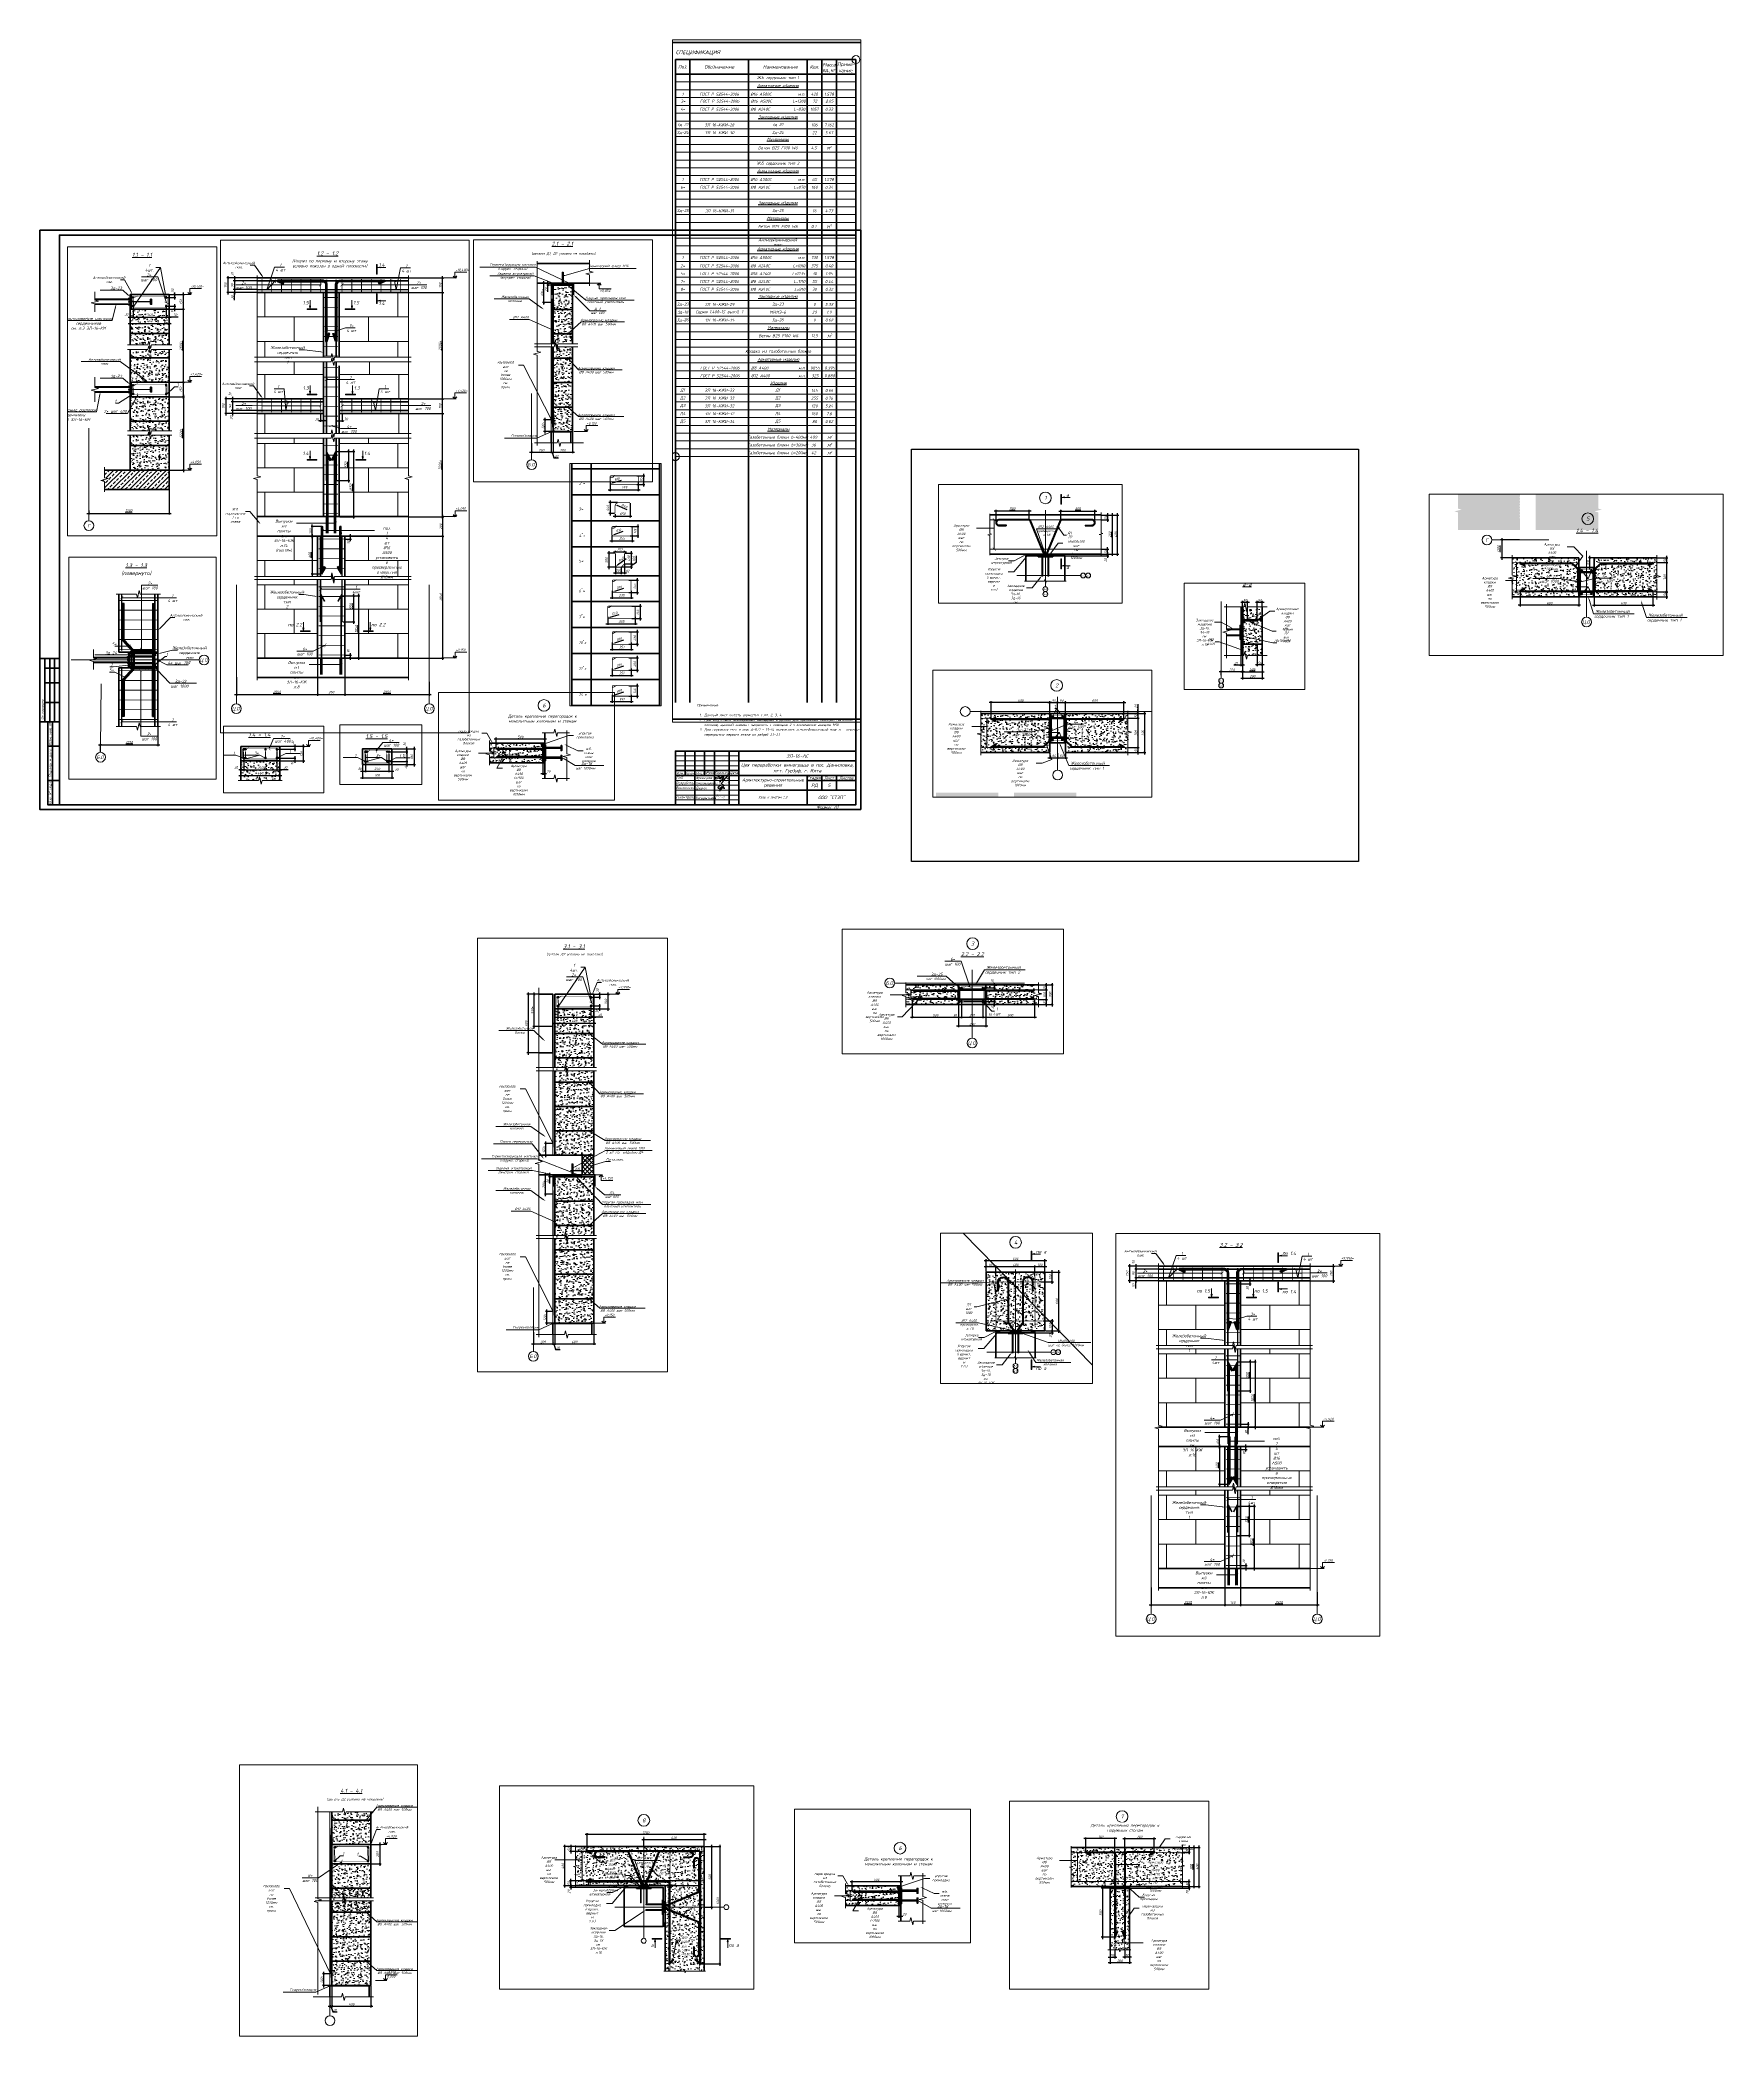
# Paper-space layout 'л.05' of a CAD drawing. Header units: millimetres. Extents: x 0 to 1724, y -1257 to 789.
# The model-space entities are those that its viewports show. They can reach past a viewport. Long polylines and large blocks are cut down to what shows.
import ezdxf
from ezdxf import colors
from ezdxf.entities.mleader import LeaderData, LeaderLine
from ezdxf.enums import TextEntityAlignment as Align
from ezdxf.math import Vec2, Vec3

# ---------------------------------------------------------------- set-up
doc = ezdxf.new("R2010")
doc.units = ezdxf.units.MM
doc.header["$PDMODE"] = 3
for name, pattern in [('DASHED2', [0.375, 0.25, -0.125]), ('GOST2.303 5', [24, 20, -1.5, 1, -1.5]), ('HIDDEN', [0.375, 0.25, -0.125])]:
    doc.linetypes.add(name, pattern=pattern)
doc.layers.get('0').update_dxf_attribs({"lineweight": 5})
doc.layers.get('Defpoints').update_dxf_attribs({"lineweight": 0})
for name, color, linetype, lineweight in [('!!! Подписи', 7, 'Continuous', 40), ('!!!Металл', 7, 'Continuous', 15), ('!!!Металл разрез', 7, 'Continuous', 35), ('!!ПОДПИСИ', 7, 'Continuous', 13), ('#Cварка', 96, 'Continuous', 30), ('#Dimensions', 7, 'Continuous', 9), ('#Арматура', 152, 'Continuous', 30), ('#Бетон вид', 22, 'Continuous', 18), ('#Бетон разрез', 22, 'Continuous', 40), ('#Выноски', 7, 'Continuous', 15), ('#Газобетон', 152, 'Continuous', 35), ('#Газобетон вид', 150, 'Continuous', 18), ('#Границы штриховок', 7, 'Continuous', 20), ('#Оси', 7, 'Continuous', 9), ('#разм', 7, 'Continuous', 9), ('#Техт', 7, 'Continuous', 18), ('A-okno', 7, 'Continuous', 0), ('k_ Каркасы', 66, 'Continuous', 0), ('k_ Размеры', 7, 'Continuous', 15), ('k_ Рамка', 252, 'Continuous', 40), ('Штриховка', 7, 'Continuous', 25)]:
    doc.layers.add(name, color=color, linetype=linetype, lineweight=lineweight)
for name, color, linetype, lineweight, true_color in [('#Hatch', 252, 'Continuous', 5, 0x696969), ('#Арматура вид_1', 7, 'Continuous', 35, 0x454545), ('#Арматура вид_2', 7, 'Continuous', 35, 0x616161)]:
    doc.layers.add(name, color=color, linetype=linetype, lineweight=lineweight, true_color=true_color)
doc.layers.add('#Текст', color=7, linetype='Continuous')
doc.layers.add('NoPrint', color=18, linetype='Continuous', plot=False)
doc.layers.add('Подсчет арматуры', color=6, linetype='Continuous', lineweight=30, plot=False)
doc.styles.add('GOST 2.304', font='isocpeui.ttf')
doc.styles.get("Standard").update_dxf_attribs({"font": 'arial.ttf'})
doc.styles.add('STEP PR', font='isocpeui.ttf')
doc.dimstyles.new('SPDS', dxfattribs={"dimscale": 10, "dimtxt": 2.5, "dimasz": 2, "dimexe": 1.25, "dimexo": 0.625, "dimtad": 1, "dimdec": 0, "dimrnd": 0.001, "dimtxsty": 'STEP PR', "dimblk": 'ARCHTICK', "dimcen": 2.5, "dimdle": 2, "dimclrd": 256, "dimclre": 256, "dimclrt": 7, "dimadec": 0, "dimazin": 2, "dimtfac": 0.75, "dimtdec": 0, "dimtmove": 1, "dimatfit": 3, "dimfxl": 1, "dimtolj": 1, "dimarcsym": 1})
pattern_1 = [(45, (-2355.4101, 3734.0551), (-1.122532015, 1.122532015), []), (135, (-2355.4101, 3734.0551), (-1.122532015, -1.122532015), [])]
pattern_2 = [(37.5, (-2358.6968, 3734.055), (-0.08000156, 2.44706619), [0, -1.9304, 0, -2.159, 0, -2.06375]), (7.5, (-2358.6968, 3734.055), (2.24761642, 3.5841255), [0, -1.0414, 0, -1.7399, 0, -0.66675]), (327.5, (-2360.2589, 3734.055), (3.95496185, 0.00718592), [0, -0.635, 0, -2.286, 0, -2.9845]), (317.5, (-2360.259, 3734.055), (3.81778226, 1.11464662), [0, -0.3175, 0, -1.4986, 0, -1.7145])]
pattern_3 = [(50, (528.1, 813.37), (91.09233, -7.96954), [9.525, -104.775]), (355, (528.1, 813.37), (-17.62171, 95.52842), [7.62, -83.8203]), (100.45144, (535.69, 812.7), (73.47062, 87.55888), [8.095, -89.04512]), (46.1842, (528.1, 838.77), (135.53952, -21.02116), [14.2875, -157.1625]), (96.63556, (539.4, 837.02), (118.70207, 123.71306), [12.1425, -133.5678]), (351.18415, (528.1, 838.77), (118.70207, 123.71306), [11.43, -125.72987]), (21, (540.8, 832.42), (75.8072, -51.1326), [9.525, -104.775]), (326, (540.8, 832.42), (30.90101, 92.09398), [7.62, -83.82]), (71.45144, (547.12, 828.16), (106.70821, 40.96138), [8.095, -89.04497]), (37.5, (528.1, 813.367), (1.544302, 42.27752), [0, -82.804, 0, -85.09, 0, -84.1375]), (7.5, (528.1, 813.367), (33.40983, 50.090287), [0, -48.514, 0, -80.899, 0, -32.0675]), (327.5, (499.78, 813.367), (67.795298, -2.864372), [0, -31.75, 0, -99.06, 0, -131.445]), (317.5, (487.08, 813.367), (74.06459, 12.713246), [0, -41.275, 0, -65.786, 0, -93.345])]
pattern_4 = [(37.5, (-1995.759, 11.0527), (-0.08000156, 2.44706619), [0, -1.9304, 0, -2.159, 0, -2.06375]), (7.5, (-1995.759, 11.0527), (2.24761642, 3.5841255), [0, -1.0414, 0, -1.7399, 0, -0.66675]), (327.5, (-1997.3211, 11.0527), (3.95496185, 0.00718592), [0, -0.635, 0, -2.286, 0, -2.9845]), (317.5, (-1997.321, 11.0527), (3.81778226, 1.11464662), [0, -0.3175, 0, -1.4986, 0, -1.7145])]
pattern_5 = [(45, (-1992.4723, 11.0527), (-1.122532015, 1.122532015), []), (135, (-1992.4723, 11.0527), (-1.122532015, -1.122532015), [])]
pattern_6 = [(50, (601.246, -784.62), (91.09233, -7.96954), [9.525, -104.775]), (355, (601.25, -784.62), (-17.62171, 95.52842), [7.62, -83.8203]), (100.45144, (608.84, -785.28), (73.47062, 87.55888), [8.095, -89.04512]), (46.1842, (601.25, -759.22), (135.53952, -21.02116), [14.2875, -157.1625]), (96.63556, (612.54, -760.97), (118.70207, 123.71306), [12.1425, -133.5678]), (351.18415, (601.25, -759.22), (118.70207, 123.71306), [11.43, -125.72987]), (21, (613.946, -765.57), (75.8072, -51.1326), [9.525, -104.775]), (326, (613.95, -765.57), (30.90101, 92.09398), [7.62, -83.82]), (71.45144, (620.26, -769.83), (106.70821, 40.96138), [8.095, -89.04497]), (37.5, (601.246, -784.618), (1.544302, 42.27752), [0, -82.804, 0, -85.09, 0, -84.1375]), (7.5, (601.246, -784.62), (33.40983, 50.090287), [0, -48.514, 0, -80.899, 0, -32.0675]), (327.5, (572.925, -784.618), (67.795298, -2.864372), [0, -31.75, 0, -99.06, 0, -131.445]), (317.5, (560.225, -784.62), (74.06459, 12.713246), [0, -41.275, 0, -65.786, 0, -93.345])]
pattern_7 = [(37.5, (-1317.9818, -5615.8792), (-0.08000156, 2.44706619), [0, -1.9304, 0, -2.159, 0, -2.06375]), (7.5, (-1317.9818, -5615.8792), (2.24761642, 3.5841255), [0, -1.0414, 0, -1.7399, 0, -0.66675]), (327.5, (-1319.544, -5615.8792), (3.95496185, 0.00718592), [0, -0.635, 0, -2.286, 0, -2.9845]), (317.5, (-1319.544, -5615.8792), (3.81778226, 1.11464662), [0, -0.3175, 0, -1.4986, 0, -1.7145])]
pattern_8 = [(45, (-1314.6951, -5615.8792), (-1.122532015, 1.122532015), []), (135, (-1314.6951, -5615.8792), (-1.122532015, -1.122532015), [])]
pattern_9 = [(315, (-13598.9252, 45024.1905), (1.122532015, 1.122532015), []), (45, (-13598.9252, 45024.1905), (-1.122532015, 1.122532015), [])]
pattern_10 = [(307.5, (-13598.9252, 45027.4771), (2.44706619, 0.08000156), [0, -1.9304, 0, -2.159, 0, -2.06375]), (277.5, (-13598.9252, 45027.477), (3.5841255, -2.24761642), [0, -1.0414, 0, -1.7399, 0, -0.66675]), (237.5, (-13598.9252, 45029.0392), (0.00718592, -3.95496185), [0, -0.635, 0, -2.286, 0, -2.9845]), (227.5, (-13598.9252, 45029.0392), (1.11464662, -3.81778226), [0, -0.3175, 0, -1.4986, 0, -1.7145])]

# ---------------------------------------------------------------- blocks, each defined once
blk = doc.blocks.new('*U519')
for p, q in [((5, -439), (5, -504)), ((5, -449), (20, -449)), ((10, -439), (10, -504)), ((15, -439), (15, -504)), ((5, -464), (20, -464)), ((5, -484), (20, -484)), ((13, -504), (13, -589)), ((8, -529), (20, -529)), ((661, -534), (661, -559)), ((671, -534), (671, -589)), ((681, -534), (681, -559)), ((691, -534), (691, -589)), ((706, -534), (706, -589)), ((716, -534), (716, -574)), ((8, -564), (20, -564)), ((651, -554), (716, -554)), ((651, -559), (836, -559)), ((786, -559), (786, -589)), ((786, -564), (836, -564)), ((801, -574), (801, -559)), ((816, -574), (816, -559)), ((716, -574), (716, -589))]:
    blk.add_line(p, q)
at = {"lineweight": 13}
for p, q in [((651, -539), (716, -539)), ((651, -544), (716, -544)), ((651, -549), (716, -549)), ((651, -564), (716, -564)), ((651, -569), (716, -569)), ((651, -574), (716, -574)), ((651, -579), (716, -579)), ((651, -584), (716, -584))]:
    blk.add_line(p, q, dxfattribs=at)
at = {"extrusion": (-1, 0, 0)}
blk.add_line((716, -544), (836, -544), dxfattribs=at)
for points in [[(841, -594), (0, -594), (0, 0), (841, 0)], [(20, -589), (836, -589), (836, -5), (20, -5)]]:
    blk.add_lwpolyline(points, close=True)
for points in [[(20, -439), (0, -439), (0, -504), (8, -504)], [(20, -589), (8, -589), (8, -504), (20, -504)], [(836, -534), (651, -534), (651, -589)], [(836, -574), (716, -574)]]:
    blk.add_lwpolyline(points)
at = {"style": 'STEP PR'}
blk.add_text('РД', height=3.5, dxfattribs=at).set_placement((793.5, -569), align=Align.MIDDLE_CENTER)
at = {"ltscale": 100, "char_height": 2.5, "attachment_point": 5, "rotation": 90, "style": 'STEP PR'}
for s, insert, width in [('Согласовано', (2.5, -491.5), 25), ('Взам. инв. №', (10.5, -516.5), 25), ('Подпись и дата', (10.5, -546.5), 35), ('Инв. № подл.', (10.5, -576.5), 25)]:
    blk.add_mtext(s, dxfattribs=dict(at, insert=insert, width=width))
at = {"attachment_point": 5, "style": 'STEP PR'}
for s, insert, char_height, width in [('Цех переработки винограда в пос. Даниловка,\\Pпгт. Гурзуф, г. Ялта', (776, -551.5), 3.5, 120), ('ЭЛ-16-АС', (776, -539), 3.5, 120), ('Архитектурно-строительные решения', (751, -566.5), 3.2, 65.875)]:
    blk.add_mtext(s, dxfattribs=dict(at, insert=insert, char_height=char_height, width=width))
at = {"ltscale": 100, "style": 'STEP PR'}
for s, insert, char_height, width, attachment_point in [('ГИП', (651.8, -561.5), 2.5, 18.098, 4), ('Разработал', (651.8, -567), 2.5, 18.098, 4), ('Выполнил', (651.8, -571.5), 2.5, 18.098, 4), ('Изм.', (656, -556.5), 2.5, 10, 5), ('{\\W0.9;Кол.уч.}', (666, -556.8), 2.5, 10, 5), ('{\\W0.88;Дашин}', (672, -572.1), 2.5, 18.993, 4), ('{\\W0.8;Писковацкова}', (672, -567.1), 2.5, 18.993, 4), ('Лист', (676, -556.5), 2.5, 10, 5), ('Францева', (672, -561.8), 2.5, 18.993, 4), ('№док', (686, -556.5), 2.5, 10, 5), ('Подпись', (698.5, -556.5), 2.5, 15, 5), ('Дата', (711, -556.5), 2.5, 10, 5), ('Стадия', (793.5, -561.5), 3, 15, 5), ('Лист', (808.5, -561.5), 3, 15, 5), ('Листов', (826, -561.5), 3, 20, 5), ('Н.контроль', (651.8, -581.5), 2.5, 18.098, 4), ('{\\W0.88;Кондратьева}', (672, -582.1), 2.5, 18.993, 4)]:
    blk.add_mtext(s, dxfattribs=dict(at, insert=insert, char_height=char_height, width=width, attachment_point=attachment_point))
at = {"insert": (811, -581.5), "char_height": 3.5, "width": 50, "attachment_point": 5, "line_spacing_factor": 1.071429, "style": 'STEP PR'}
blk.add_mtext('ООО "СТЭП"', dxfattribs=at)
at = {"style": 'STEP PR'}
blk.add_attdef('N.ЛИСТА', text='', height=3.5, dxfattribs=at).set_placement((808.5, -569), align=Align.MIDDLE_CENTER)
blk.add_attdef('ФОРМАТ', (795.9, -592.9), '', height=3, dxfattribs=at)
blk = doc.blocks.new('ЭлПодпись_ Кондратьева')
at = {"lineweight": 5, "const_width": 0.05}
for points in [[(-0.9, -0.3), (-1, -0.4), (-1, -0.5), (-1.2, -0.6), (-1.3, -0.6), (-1.3, -0.5), (-1.2, -0.4), (-1.2, -0.3), (-1.2, -0.3), (-1.1, -0.1), (-1.1, 0), (-1.1, 0.1), (-1, 0.2), (-1, 0.3), (-0.9, 0.4), (-0.8, 0.5), (-0.7, 0.7), (-0.6, 0.9), (-0.5, 1.2), (-0.4, 1.3), (-0.3, 1.5), (-0.2, 1.6), (-0.1, 1.9), (0.1, 2.1), (0.4, 2.5), (0.5, 2.7), (0.6, 2.8), (0.7, 3), (1, 3.2), (1.2, 3.4)], [(-0.8, 3), (-0.6, 3.1), (-0.5, 3.2), (-0.3, 3.3), (0, 3.4), (0.2, 3.6), (0.4, 3.7), (0.7, 3.9), (0.9, 4.1), (1.1, 4.2), (1.3, 4.4), (1.4, 4.6), (1.6, 4.8), (1.7, 5), (1.9, 5.1), (2, 5.3), (2.1, 5.5), (2.2, 5.6), (2.3, 5.7), (2.4, 5.8), (2.4, 5.9), (2.5, 6), (2.5, 6.1), (2.6, 6.2), (2.6, 6.3), (2.7, 6.4), (2.7, 6.4), (2.7, 6.5), (2.8, 6.6), (2.8, 6.7), (2.8, 6.7), (2.8, 6.8), (2.9, 6.9), (2.9, 7), (2.9, 7), (2.9, 7.1), (3, 7.2), (3, 7.3), (3, 7.4), (3, 7.5), (3.1, 7.6), (3.1, 7.7), (3.1, 7.7), (3.1, 7.8), (3.1, 7.9), (3.2, 8), (3.2, 8.1), (3.1, 8.1), (3.1, 8.2), (3.1, 8.2), (3.1, 8.3), (3, 8.3), (3, 8.3), (2.9, 8.3), (2.8, 8.3), (2.8, 8.3), (2.7, 8.2), (2.6, 8.2), (2.6, 8.1), (2.5, 8), (2.5, 7.9), (2.4, 7.8), (2.4, 7.7), (2.3, 7.6), (2.3, 7.5), (2.2, 7.4), (2.2, 7.3), (2.1, 7.2), (2.1, 7.1), (2, 7), (2, 6.9), (2, 6.8), (1.9, 6.7), (1.9, 6.6), (1.8, 6.4), (1.8, 6.3), (1.7, 6.1), (1.7, 6), (1.6, 5.8), (1.5, 5.6), (1.5, 5.4), (1.4, 5.2), (1.3, 5), (1.2, 4.8), (1.2, 4.6), (1.1, 4.4), (1, 4.2), (0.9, 4), (0.9, 3.8), (0.8, 3.6), (0.7, 3.4), (0.6, 3.2), (0.6, 3), (0.5, 2.9), (0.5, 2.7), (0.4, 2.5), (0.3, 2.3), (0.3, 2.2), (0.2, 2), (0.2, 1.8), (0.1, 1.7), (0, 1.5), (0, 1.4), (-0.1, 1.2), (-0.1, 1.1), (-0.2, 1), (-0.2, 0.9), (-0.3, 0.8), (-0.3, 0.7), (-0.3, 0.6), (-0.4, 0.5), (-0.4, 0.5), (-0.5, 0.4), (-0.5, 0.3), (-0.5, 0.3), (-0.5, 0.2), (-0.6, 0.1), (-0.6, 0.1), (-0.8, -0.3)], [(0.8, 2.4), (0.7, 2.2), (0.6, 2), (0.6, 1.8), (0.6, 1.6), (0.6, 1.5), (0.6, 1.4), (0.6, 1.3), (0.7, 1.2), (0.7, 1.1), (0.7, 1.1), (0.8, 1), (0.8, 1), (0.8, 0.9), (0.9, 0.9), (0.9, 0.9), (0.9, 0.8), (1, 0.8), (1, 0.8), (1.1, 0.8), (1.1, 0.7), (1.1, 0.7), (1.2, 0.7), (1.2, 0.7), (1.3, 0.7), (1.3, 0.7), (1.3, 0.7), (1.4, 0.6), (1.4, 0.6), (1.5, 0.6), (1.5, 0.6), (1.5, 0.6), (1.6, 0.6), (1.6, 0.6), (1.7, 0.6), (1.7, 0.6), (1.8, 0.6), (1.8, 0.6), (1.9, 0.6), (1.9, 0.6), (2, 0.6), (2, 0.6), (2.1, 0.7), (2.1, 0.7), (2.2, 0.7), (2.2, 0.7), (2.3, 0.8), (2.4, 0.8), (2.4, 0.9), (2.5, 0.9), (2.6, 1), (2.6, 1.1), (2.7, 1.2), (2.8, 1.4), (2.9, 1.5), (3, 1.8), (3.1, 2)], [(1.2, 3.4), (1.2, 3.5), (1.2, 3.5), (1.3, 3.6), (1.3, 3.6), (1.4, 3.7), (1.5, 3.7), (1.5, 3.7), (1.6, 3.8), (1.6, 3.8), (1.7, 3.9), (1.8, 3.9), (1.9, 3.9), (1.9, 3.9), (2, 4), (2.1, 4), (2.2, 4), (2.3, 4), (2.4, 4), (2.5, 4), (2.6, 4), (2.7, 4), (2.7, 4), (2.8, 4), (2.8, 4), (2.8, 4), (2.8, 4), (2.8, 4), (2.8, 4), (2.6, 4), (2.5, 3.9), (2.4, 3.9), (2.4, 3.9), (2.3, 3.9), (2.2, 3.9), (2.1, 3.9), (2, 3.8), (1.9, 3.8), (1.8, 3.8), (1.8, 3.7), (1.7, 3.7), (1.7, 3.7), (1.6, 3.6), (1.5, 3.6), (1.5, 3.5), (1.4, 3.5), (1.4, 3.4), (1.3, 3.4), (1.3, 3.3), (1.3, 3.3), (1.2, 3.2), (1.2, 3.1), (1.1, 3.1), (1.1, 3), (1, 3), (1, 2.9), (1, 2.8), (0.9, 2.8), (0.9, 2.7), (0.9, 2.6), (0.8, 2.6), (0.8, 2.4)], [(3.1, 2), (3.1, 2.1), (3.1, 2.1), (3.2, 2.1), (3.2, 2.2), (3.1, 2.3), (3.1, 2.3), (3.1, 2.4), (3.1, 2.4), (3, 2.5), (3, 2.5), (2.9, 2.5), (2.8, 2.5), (2.8, 2.5), (2.7, 2.5), (2.6, 2.5), (2.6, 2.5), (2.5, 2.5), (2.4, 2.5), (2.4, 2.4), (2.3, 2.4), (2.3, 2.3), (2.2, 2.3), (2.2, 2.2), (2.1, 2.2), (2.1, 2.1), (2.1, 2), (2, 2), (2, 1.9), (2, 1.8), (2, 1.7), (1.9, 1.7), (1.9, 1.6), (1.9, 1.5), (1.9, 1.4), (1.9, 1.3), (1.9, 1.3), (1.9, 1.2), (1.9, 1.1), (2, 1.1), (2, 1), (2.1, 1), (2.1, 0.9), (2.2, 0.9), (2.3, 0.9), (2.3, 0.9), (2.4, 0.9), (2.5, 0.9), (2.6, 0.9), (2.7, 1), (2.8, 1), (2.9, 1.1), (3, 1.2), (3.1, 1.3), (3.1, 1.4), (3.2, 1.5), (3.2, 1.6), (3.3, 1.7), (3.3, 1.8), (3.3, 1.9), (3.3, 2), (3.3, 2.1), (3.2, 2.2), (3.2, 2.2), (3.2, 2.3), (3.2, 2.3), (3.2, 2.3), (3.2, 2.3), (3.2, 2.3), (3.2, 2.2), (3.2, 2.2), (3.3, 2.2), (3.3, 2.2), (3.4, 2.2), (3.5, 2.2), (3.6, 2.2), (3.7, 2.3), (3.8, 2.3), (4, 2.3), (4.1, 2.4), (4.2, 2.4), (4.2, 2.4), (4.3, 2.4), (4.4, 2.4), (4.4, 2.4), (4.4, 2.4), (4.4, 2.3), (4.4, 2.3), (4.4, 2.2), (4.4, 2.1), (4.3, 2), (4.3, 1.9), (4.2, 1.8), (4.2, 1.7), (4.1, 1.5), (4.1, 1.4), (4, 1.2), (3.9, 1.1), (3.9, 1), (3.8, 0.8), (3.8, 0.7), (3.8, 0.6), (3.8, 0.5), (3.8, 0.5), (3.8, 0.4), (3.9, 0.4), (3.9, 0.4), (4, 0.4), (4.1, 0.5), (4.2, 0.5), (4.3, 0.6), (4.4, 0.6), (4.5, 0.7), (4.6, 0.8), (4.7, 0.8), (4.8, 0.9), (4.8, 1), (4.9, 1.1), (5, 1.2), (5.1, 1.2), (5.1, 1.3), (5.2, 1.4), (5.2, 1.5), (5.3, 1.6), (5.3, 1.7), (5.4, 1.8), (5.4, 1.9), (5.5, 2), (5.5, 2.1), (5.5, 2.1), (5.5, 2.2), (5.6, 2.2), (5.6, 2.2), (5.6, 2.2), (5.6, 2.2), (5.6, 2.2), (5.5, 2.1), (5.5, 2.1), (5.5, 2), (5.4, 1.9), (5.4, 1.8), (5.3, 1.7), (5.3, 1.6), (5.2, 1.5), (5.2, 1.3), (5.1, 1.2), (5.1, 1.1), (5.1, 1.1), (5, 1), (5, 0.9), (5, 0.8), (5, 0.8), (5, 0.7), (5.1, 0.7), (5.1, 0.6), (5.2, 0.6), (5.2, 0.6), (5.3, 0.6), (5.4, 0.6), (5.5, 0.7), (5.6, 0.8), (5.7, 0.9), (5.8, 1), (5.9, 1.1), (6, 1.3), (6.2, 1.4), (6.3, 1.6), (6.4, 1.7), (6.5, 1.8), (6.7, 1.9), (6.8, 2), (7, 2.1), (7.1, 2.1), (7.2, 2.1), (7.3, 2.2), (7.3, 2.2), (7.4, 2.2), (7.3, 2.2), (7.3, 2.2), (7.2, 2.2), (7, 2.2), (6.9, 2.2), (6.8, 2.1), (6.6, 2.1), (6.5, 2), (6.4, 1.9), (6.3, 1.8), (6.2, 1.7), (6.1, 1.6), (6, 1.4), (6, 1.3), (6, 1.2), (6, 1), (6, 0.9), (6, 0.8), (6, 0.8), (6, 0.7), (6.1, 0.6), (6.1, 0.6), (6.2, 0.6), (6.3, 0.6), (6.4, 0.6), (6.6, 0.6), (6.7, 0.7), (6.8, 0.7), (7, 0.8), (7.1, 0.9), (7.2, 0.9), (7.3, 1), (7.4, 1.1), (7.4, 1.2), (7.5, 1.3), (7.5, 1.4), (7.6, 1.5), (7.6, 1.6), (7.6, 1.7), (7.6, 1.8), (7.6, 1.9), (7.7, 1.9), (7.7, 2), (7.7, 2), (7.7, 2.1), (7.7, 2.1), (7.8, 2.1), (7.8, 2), (7.8, 2), (7.7, 1.9), (7.7, 1.9), (7.7, 1.8), (7.7, 1.7), (7.6, 1.5), (7.6, 1.4), (7.5, 1.2), (7.5, 1), (7.4, 0.8), (7.3, 0.6), (7.3, 0.3), (7.2, 0.1), (7.1, -0.2), (7, -0.5), (6.9, -0.8), (6.8, -1.1), (6.7, -1.3), (6.6, -1.6), (6.5, -1.9), (6.3, -2.2), (6.2, -2.5), (6.1, -2.7), (5.9, -2.9), (5.8, -3.1), (5.7, -3.3), (5.5, -3.4), (5.4, -3.5), (5.3, -3.5), (5.3, -3.5), (5.2, -3.5), (5.2, -3.4), (5.2, -3.2), (5.2, -3.1), (5.3, -2.8), (5.3, -2.6), (5.4, -2.3), (5.6, -2.1), (5.7, -1.8), (5.8, -1.5), (6, -1.2), (6.2, -1), (6.3, -0.7), (6.5, -0.5), (6.7, -0.2), (6.9, 0), (7.1, 0.2), (7.3, 0.4), (7.5, 0.6), (7.7, 0.8), (7.9, 1), (8.1, 1.1), (8.3, 1.3), (8.5, 1.5), (8.6, 1.7), (8.8, 1.8), (8.9, 2), (9.1, 2.2), (9.2, 2.4), (9.3, 2.5), (9.4, 2.7), (9.5, 2.9), (9.6, 3), (9.7, 3.2), (9.7, 3.3), (9.7, 3.5), (9.8, 3.6), (9.8, 3.6), (9.7, 3.7), (9.7, 3.6), (9.6, 3.6), (9.5, 3.4), (9.3, 3.2), (9.1, 2.9), (8.9, 2.6), (8.8, 2.3), (8.6, 2), (8.4, 1.7), (8.3, 1.4), (8.2, 1.2), (8.1, 1.1), (8.1, 1), (8.1, 1), (8.2, 1.1), (8.3, 1.1), (8.3, 1.2), (8.4, 1.2), (8.5, 1.2), (8.5, 1.2), (8.5, 1.1), (8.5, 1), (8.5, 0.8), (8.5, 0.6), (8.4, 0.4), (8.4, 0.2), (8.3, -0.1), (8.2, -0.4), (8.1, -0.8), (8, -1.1), (7.9, -1.4), (7.8, -1.7), (7.8, -2), (7.7, -2.2), (7.7, -2.4), (7.6, -2.4), (7.6, -2.4), (7.7, -2.4), (7.7, -2.3), (7.7, -2.2), (7.8, -2), (7.9, -1.8), (8, -1.6), (8.1, -1.4), (8.2, -1.3), (8.3, -1.1), (8.4, -0.9), (8.5, -0.7), (8.6, -0.5), (8.7, -0.4), (8.8, -0.2), (8.9, 0), (9, 0.2), (9.1, 0.3), (9.2, 0.5), (9.3, 0.6), (9.4, 0.8), (9.5, 0.9), (9.6, 1)], [(10.7, 1.4), (10.9, 1.5), (11.1, 1.6), (11.3, 1.7), (11.5, 1.7), (11.6, 1.8), (11.8, 1.8), (11.9, 1.8), (12, 1.8), (12.1, 1.8), (12.3, 1.8), (12.5, 1.9), (12.9, 1.9), (13.3, 1.9), (13.9, 1.9), (14.6, 2), (15.6, 2)]]:
    blk.add_lwpolyline(points, dxfattribs=at)
blk = doc.blocks.new('ЭлПодп_ Писковацкова')
at = {"ltscale": 100}
h = blk.add_hatch(color=256, dxfattribs=at)
h.paths.add_polyline_path([(-0.3, -2.2, -0.120674), (1.2, -0.2, -0.003894), (1.5, 0, 0.005406), (1, -0.3, 0.120674), (-0.5, -2.3, 0.618253), (0.2, -3.3, 0.144344), (2.3, -2.6, 0.018148), (3.4, -1.9, -0.016031), (2.4, -2.5, -0.144344), (0.3, -3.2, -0.618253)])
h.paths.add_polyline_path([(8.9, 5.9, 0.13127), (8, 5.9, 0.001442), (8, 5.9, -0.037089), (8.8, 5.8, -0.412279), (9.2, 5.1, -0.047626), (8.7, 4.1, 0.13439), (9.3, 5.2, 0.412279)])
h = blk.add_hatch(color=256, dxfattribs=at)
edge = h.paths.add_edge_path()
edge.add_arc((5.8, -0.2), 0.156, 186.9947, 274.7415, ccw=False)
edge.add_arc((6.9, -0.2), 1.26, 158.1585, 181.4107, ccw=False)
edge.add_arc((6, 0.1), 0.314, 114.0607, 146.8585, ccw=False)
edge.add_arc((5.9, 0.3), 0.0718, -44.2735, 112.4585, ccw=False)
edge.add_arc((-95, 64.4), 119.5, 327.4419, 327.5797, ccw=False)
edge.add_arc((6.3, -0.2), 0.574, 148.7118, 176.4657)
edge.add_arc((5.9, -0.2), 0.229, 180.6909, 221.2684)
edge.add_arc((5.7, -0.3), 0.0681, 273.0544, 313.6319)
blk.add_hatch(color=256, dxfattribs=at).paths.add_polyline_path([(7.7, 0.8, -0.13099), (7.5, 0.7, -0.457938), (7.5, 0.8, -0.035865), (7.5, 0.9, 0.073282), (7.4, 0.8, 0.062982), (7.3, 0.5)])
for points, const_width in [([(2.3, 0.5, 0.014412), (1, -0.3, 0.120674), (-0.5, -2.3, 0.618253), (0.2, -3.3, 0.144344), (2.3, -2.6, 0.032048), (4.3, -1.3)], 0.05), ([(5.2, 2.9, -0.233334), (5.4, 3.9, -0.174568), (8, 5.9, -0.13127), (8.9, 5.9, -0.412279), (9.3, 5.2, -0.174651), (8.5, 3.9, -0.08251), (6.8, 2.7, 0.060149), (1.2, -0.2, 0.120674), (-0.3, -2.2, 0.618253), (0.3, -3.2, 0.144344), (2.4, -2.5, 0.032048), (4.4, -1.2)], 0.05), ([(8.3, 4.6, 0.116613), (8, 4.8, 0.235202), (7.7, 4.7, 0.049514), (6.7, 3.3, -0.043476), (5.4, 1.2, -0.055055), (3.7, -0.4, -0.20167), (2.5, -0.7, -0.170845), (1.8, -0.3, -0.173578), (1.9, 0.3, -0.32678), (2.2, 0.6, -0.331888), (2.5, 0.4, -0.059302), (2.4, -0.1, 0.621611), (2.6, -0.2), (2.7, -0.1)], 0.1), ([(4.9, -0.5, -0.057291), (5.9, 1.2, 0.008489), (8.3, 4.6)], 0.1), ([(9.9, 1.6, -0.098957), (9.5, 1.2, -0.095894), (9.2, 1, -0.516977), (9.1, 1.2, -0.051005), (9.2, 1.5, -0.095958), (9.3, 1.7, -0.627395), (9.5, 1.7, -0.126867), (9.5, 1.4, -0.026848), (9, 1, -0.12797), (7.6, 0.3, -0.408838), (7.3, 0.5, -0.085013), (7.4, 0.8, -0.174263), (7.7, 1.1, -0.429276), (7.8, 1, -0.125956), (7.7, 0.8), (7.2, 0.5, -0.049685), (5.8, -0.3, -0.402742), (5.6, -0.2, -0.101806), (5.7, 0.3, -0.144093), (5.8, 0.4, -0.815086), (5.9, 0.3, -0.000602), (5.8, 0.1, 0.121695), (5.7, -0.2, 0.209904), (5.8, -0.4)], 0.1), ([(8, 5.9, -0.037089), (8.8, 5.8, -0.412279), (9.2, 5.1, -0.047626), (8.7, 4.1, -0.047626)], 0.05), ([(14.4, 2, 0.05803), (12.6, 1, 0.073128), (10.7, -0.8, 0.095936), (10.2, -1.8, 0.890388), (10.3, -1.9, 0.077303), (11, -1, 0.016701), (12.3, 2.3, 0.028782), (13.1, 4.5, -0.052172), (13.6, 5.5, -0.706562), (13.9, 5.4, -0.044295), (13.5, 4.6, -0.055726), (12.4, 3, -0.091431), (9.8, 1.3, -0.530665), (9.7, 1.4, -0.191005), (9.7, 1.5)], 0.1)]:
    blk.add_lwpolyline(points, format="xyb", dxfattribs=dict(at, const_width=const_width))
blk.add_solid([(13.1, 4.3), (12.8, 3.5), (13.1, 4.2), (13.3, 4.1)], dxfattribs=at)
blk = doc.blocks.new('ЭлПодп_ Францева')
at = {"lineweight": 15}
for points in [[(3.3, 2.1), (2.9, 1.7), (2.5, 1.6), (1.9, 1.6), (1.5, 1.7), (1, 2), (1, 2.5), (1.2, 2.7), (1.4, 2.9), (1.9, 3.1), (2.4, 3.3), (3.1, 3.4), (3.8, 3.5), (4.2, 3.5), (4.4, 3.5), (4.2, 3.9), (4.4, 4.2), (4.8, 4.6), (5.3, 4.8), (5.7, 4.9), (6, 4.7), (5.9, 4.3), (5.2, 3.9), (4.7, 3.8), (4.2, 3.9), (3.8, 3.9)], [(8.1, 3.1), (7.9, 3.2), (7.6, 3.2), (7.1, 3.2), (6.8, 3.2), (6.3, 3.1), (5.7, 2.9), (5.2, 2.8), (4.6, 2.5), (4.4, 2.3), (4.6, 2.2), (4.7, 2.1), (5.4, 2.1), (5.7, 2.1), (6.3, 2.1), (6.9, 2.3), (7.7, 2.5), (8, 2.9), (8.2, 3.3), (8.5, 3.5), (8.7, 3.7), (9, 3.8), (9.3, 3.9), (9.6, 3.9), (9.7, 3.6), (9.7, 3.2), (9.5, 3), (9.4, 2.7), (9.2, 2.4), (8.7, 1.8), (6.9, 0), (5.1, -1.9), (6.9, 0), (8.3, 0.8), (9.3, 1.3), (9.2, 1.3), (9.4, 1), (12.7, 3.4), (13.2, 4), (14, 5.2), (14.3, 5.8), (14.3, 6.1), (14.1, 6.1), (13.3, 5.2), (11.3, 2.4), (6.8, -3.5)], [(4.4, 1.8), (4.6, 1.6)], [(8.7, 4.6), (8.7, 4.8), (5.7, 1.2)], [(12.7, 1.9), (15.1, 2.7)], [(14.2, 1.7), (14.3, 1.7)]]:
    blk.add_lwpolyline(points, dxfattribs=at)
blk = doc.blocks.new('A$C46BD104E')
at = {"layer": '!!! Подписи', "lineweight": 25}
blk.add_lwpolyline([(750, 386), (516, 27), (523, -41), (584, -34), (814, 238), (967, 475), (898, 533), (805, 528), (491, 396), (368, 272), (372, 189), (448, 193), (585, 240), (791, 346), (747, 274), (767, 236), (851, 242), (942, 288), (942, 288), (945, 212), (975, 186), (1070, 192)], dxfattribs=at)
at = {"layer": 'NoPrint', "lineweight": 0}
blk.add_lwpolyline([(0, 500), (1500, 500), (1500, 0), (0, 0)], close=True, dxfattribs=at)
blk = doc.blocks.new('_ArchTick')
at = {"color": 0, "linetype": 'ByBlock', "const_width": 0.15}
blk.add_lwpolyline([(-0.5, -0.5), (0.5, 0.5)], dxfattribs=at)
blk = doc.blocks.new('*D85')
at = {"layer": '#Dimensions', "lineweight": -2, "transparency": 16777216}
for p, q in [((17943, 42493), (18129, 42493)), ((18116, 42513), (18116, 41804)), ((17975, 41824), (18129, 41824))]:
    blk.add_line(p, q, dxfattribs=at)
at = {"layer": 'Defpoints', "color": 0, "transparency": 16777216}
for p in [(17936, 42493), (17968, 41824), (18116, 41824)]:
    blk.add_point(p, dxfattribs=at)
at = {"layer": '#Dimensions', "lineweight": -2, "transparency": 16777216, "xscale": 20, "yscale": 20, "zscale": 20}
for p, rotation in [((18116, 42493), 90), ((18116, 41824), 270)]:
    blk.add_blockref('_ArchTick', p, dxfattribs=dict(at, rotation=rotation))
at = {"layer": '#Dimensions', "transparency": 16777216, "insert": (18089, 42123), "char_height": 25, "attachment_point": 5, "rotation": 90, "style": 'STEP PR'}
blk.add_mtext('\\A1;\\L1850', dxfattribs=at)
blk = doc.blocks.new('*U121')
at = {"color": 0, "linetype": 'ByBlock', "lineweight": -2}
for p, q in [((2.78125, 0), (3.09375, 1.25)), ((3.09375, 1.25), (3.71875, -1.25)), ((2.78125, 0), (0, 0)), ((3.71875, -1.25), (4.03125, 0)), ((6.8125, 0), (4.03125, 0))]:
    blk.add_line(p, q, dxfattribs=at)
blk = doc.blocks.new('*U29')
at = {"layer": '#Арматура', "lineweight": 0}
h = blk.add_hatch(dxfattribs=at)
h.set_pattern_fill('ANSI31', scale=1.6)
edge = h.paths.add_edge_path()
edge.add_arc((0, 8), 8, 0, 360)
blk.add_circle((0, 8), 8)
blk = doc.blocks.new('Г.б.250х400')
at = {"layer": '#Hatch'}
h = blk.add_hatch(dxfattribs=at)
h.set_pattern_fill('AR-CONC', color=256, scale=0.5)
h.paths.add_polyline_path([(400, 250), (0, 250), (0, 0), (400, 0)])
at = {"layer": '#Газобетон'}
blk.add_lwpolyline([(0, 0), (400, 0), (400, 250), (0, 250)], close=True, dxfattribs=at)
blk = doc.blocks.new('*U52')
at = {"color": 0, "linetype": 'ByBlock', "lineweight": -2}
for p, q in [((3.58, 0), (3.9, 1.25)), ((3.9, 1.25), (4.52, -1.25)), ((3.58, 0), (0, 0)), ((4.52, -1.25), (4.83, 0)), ((8.42, 0), (4.83, 0))]:
    blk.add_line(p, q, dxfattribs=at)
blk = doc.blocks.new('*U87')
at = {"color": 0, "linetype": 'ByBlock', "lineweight": -2}
for p, q in [((6.92, 0), (7.23, 1.25)), ((7.23, 1.25), (7.85, -1.25)), ((6.92, 0), (0, 0)), ((7.85, -1.25), (8.17, 0)), ((15.08, 0), (8.17, 0))]:
    blk.add_line(p, q, dxfattribs=at)
blk = doc.blocks.new('*U100')
at = {"color": 0, "linetype": 'ByBlock', "lineweight": -2}
for p, q in [((6.92, 0), (7.23, 1.25)), ((7.23, 1.25), (7.85, -1.25)), ((6.92, 0), (0, 0)), ((7.85, -1.25), (8.17, 0)), ((15.08, 0), (8.17, 0))]:
    blk.add_line(p, q, dxfattribs=at)
blk = doc.blocks.new('*U88')
at = {"color": 0, "linetype": 'ByBlock', "lineweight": -2}
for p, q in [((6.92, 0), (7.23, 1.25)), ((7.23, 1.25), (7.85, -1.25)), ((6.92, 0), (0, 0)), ((7.85, -1.25), (8.17, 0)), ((15.08, 0), (8.17, 0))]:
    blk.add_line(p, q, dxfattribs=at)
blk = doc.blocks.new('*U106')
at = {"color": 0, "linetype": 'ByBlock', "lineweight": -2}
for p, q in [((2.78125, 0), (3.09375, 1.25)), ((3.09375, 1.25), (3.71875, -1.25)), ((2.78125, 0), (0, 0)), ((3.71875, -1.25), (4.03125, 0)), ((6.8125, 0), (4.03125, 0))]:
    blk.add_line(p, q, dxfattribs=at)
blk = doc.blocks.new('*U92')
for p, q in [((-0.5, 0.5), (0.5, -0.5)), ((0.5, 0.5), (-0.5, -0.5)), ((1.5, 0.5), (2.5, -0.5)), ((2.5, 0.5), (1.5, -0.5)), ((3.5, 0.5), (4.5, -0.5)), ((4.5, 0.5), (3.5, -0.5))]:
    blk.add_line(p, q)
blk = doc.blocks.new('*U97')
at = {"layer": '#разм', "ltscale": 100, "elevation": 0}
for points in [[(4577173, -920400), (4578375, -920400)], [(4577173, -921000), (4577173, -920400)], [(4575899, -921000), (4577323, -921000)]]:
    blk.add_lwpolyline(points, dxfattribs=at)
at = {"layer": 'A-okno', "color": 0, "lineweight": 50, "ltscale": 100, "elevation": 0}
for points in [[(4577173, -921000), (4576973, -920800)], [(4577173, -921000), (4577373, -920800)]]:
    blk.add_lwpolyline(points, dxfattribs=at)
at = {"layer": '#разм', "style": 'STEP PR'}
for tag, p in [('ОТМЕТКА', (4577216, -920299)), ('ПРИМЕЧАНИЕ', (4577314, -920711))]:
    blk.add_attdef(tag, p, '', height=250, dxfattribs=at)
blk = doc.blocks.new('*D101')
at = {"layer": '#Dimensions', "lineweight": -2, "transparency": 16777216}
for p, q in [((15494, 42326), (15646, 42326)), ((15634, 42346), (15634, 41556)), ((15494, 41576), (15646, 41576))]:
    blk.add_line(p, q, dxfattribs=at)
at = {"layer": 'Defpoints', "color": 0, "transparency": 16777216}
for p in [(15488, 42326), (15488, 41576), (15634, 41576)]:
    blk.add_point(p, dxfattribs=at)
at = {"layer": '#Dimensions', "lineweight": -2, "transparency": 16777216, "xscale": 20, "yscale": 20, "zscale": 20}
for p, rotation in [((15634, 42326), 90), ((15634, 41576), 270)]:
    blk.add_blockref('_ArchTick', p, dxfattribs=dict(at, rotation=rotation))
at = {"layer": '#Dimensions', "transparency": 16777216, "insert": (15607, 41951), "char_height": 25, "attachment_point": 5, "rotation": 90, "style": 'STEP PR'}
blk.add_mtext('\\A1;\\L3220*', dxfattribs=at)
blk = doc.blocks.new('*D102')
at = {"layer": '#Dimensions', "lineweight": -2, "transparency": 16777216}
for p, q in [((15494, 42476), (15646, 42476)), ((15634, 42306), (15634, 42496)), ((15494, 42326), (15646, 42326))]:
    blk.add_line(p, q, dxfattribs=at)
at = {"layer": 'Defpoints', "color": 0, "transparency": 16777216}
for p in [(15488, 42476), (15634, 42476), (15488, 42326)]:
    blk.add_point(p, dxfattribs=at)
at = {"layer": '#Dimensions', "lineweight": -2, "transparency": 16777216, "xscale": 20, "yscale": 20, "zscale": 20}
for p, rotation in [((15634, 42476), 90), ((15634, 42326), 270)]:
    blk.add_blockref('_ArchTick', p, dxfattribs=dict(at, rotation=rotation))
at = {"layer": '#Dimensions', "transparency": 16777216, "insert": (15609, 42401), "char_height": 25, "attachment_point": 5, "rotation": 90, "style": 'STEP PR'}
blk.add_mtext('\\A1;150', dxfattribs=at)
blk = doc.blocks.new('*D103')
at = {"layer": '#Dimensions', "lineweight": -2, "transparency": 16777216}
for p, q in [((15494, 43226), (15646, 43226)), ((15634, 42456), (15634, 43246)), ((15494, 42476), (15646, 42476))]:
    blk.add_line(p, q, dxfattribs=at)
at = {"layer": 'Defpoints', "color": 0, "transparency": 16777216}
for p in [(15488, 43226), (15634, 43226), (15488, 42476)]:
    blk.add_point(p, dxfattribs=at)
at = {"layer": '#Dimensions', "lineweight": -2, "transparency": 16777216, "xscale": 20, "yscale": 20, "zscale": 20}
for p, rotation in [((15634, 43226), 90), ((15634, 42476), 270)]:
    blk.add_blockref('_ArchTick', p, dxfattribs=dict(at, rotation=rotation))
at = {"layer": '#Dimensions', "transparency": 16777216, "insert": (15607, 42851), "char_height": 25, "attachment_point": 5, "rotation": 90, "style": 'STEP PR'}
blk.add_mtext('\\A1;\\L2980*', dxfattribs=at)
blk = doc.blocks.new('*D104')
at = {"layer": '#Dimensions', "lineweight": -2, "transparency": 16777216}
for p, q in [((15634, 43206), (15634, 43396)), ((15494, 43376), (15646, 43376)), ((15494, 43226), (15646, 43226))]:
    blk.add_line(p, q, dxfattribs=at)
at = {"layer": 'Defpoints', "color": 0, "transparency": 16777216}
for p in [(15488, 43376), (15488, 43226), (15634, 43376)]:
    blk.add_point(p, dxfattribs=at)
at = {"layer": '#Dimensions', "lineweight": -2, "transparency": 16777216, "xscale": 20, "yscale": 20, "zscale": 20}
for p, rotation in [((15634, 43376), 90), ((15634, 43226), 270)]:
    blk.add_blockref('_ArchTick', p, dxfattribs=dict(at, rotation=rotation))
at = {"layer": '#Dimensions', "transparency": 16777216, "insert": (15609, 43301), "char_height": 25, "attachment_point": 5, "rotation": 90, "style": 'STEP PR'}
blk.add_mtext('\\A1;150', dxfattribs=at)
blk = doc.blocks.new('*U182')
for p, q in [((-0.5, 0.5), (0.5, -0.5)), ((0.5, 0.5), (-0.5, -0.5)), ((1.5, 0.5), (2.5, -0.5)), ((2.5, 0.5), (1.5, -0.5)), ((3.5, 0.5), (4.5, -0.5)), ((4.5, 0.5), (3.5, -0.5)), ((5.5, 0.5), (6.5, -0.5)), ((6.5, 0.5), (5.5, -0.5)), ((7.5, 0.5), (8.5, -0.5)), ((8.5, 0.5), (7.5, -0.5)), ((9.5, 0.5), (10.5, -0.5)), ((10.5, 0.5), (9.5, -0.5)), ((11.5, 0.5), (12.5, -0.5)), ((12.5, 0.5), (11.5, -0.5)), ((13.5, 0.5), (14.5, -0.5)), ((14.5, 0.5), (13.5, -0.5)), ((15.5, 0.5), (16.5, -0.5)), ((16.5, 0.5), (15.5, -0.5))]:
    blk.add_line(p, q)
blk = doc.blocks.new('*U107')
for p, q in [((-0.5, 0.5), (0.5, -0.5)), ((0.5, 0.5), (-0.5, -0.5)), ((1.5, 0.5), (2.5, -0.5)), ((2.5, 0.5), (1.5, -0.5)), ((3.5, 0.5), (4.5, -0.5)), ((4.5, 0.5), (3.5, -0.5)), ((5.5, 0.5), (6.5, -0.5)), ((6.5, 0.5), (5.5, -0.5)), ((7.5, 0.5), (8.5, -0.5)), ((8.5, 0.5), (7.5, -0.5)), ((9.5, 0.5), (10.5, -0.5)), ((10.5, 0.5), (9.5, -0.5)), ((11.5, 0.5), (12.5, -0.5)), ((12.5, 0.5), (11.5, -0.5)), ((13.5, 0.5), (14.5, -0.5)), ((14.5, 0.5), (13.5, -0.5)), ((15.5, 0.5), (16.5, -0.5)), ((16.5, 0.5), (15.5, -0.5))]:
    blk.add_line(p, q)
blk = doc.blocks.new('*U113')
at = {"color": 0, "linetype": 'ByBlock', "lineweight": -2}
for p, q in [((68.51, 0), (68.82, 1.25)), ((68.82, 1.25), (69.45, -1.25)), ((68.51, 0), (0, 0)), ((69.45, -1.25), (69.76, 0)), ((138.27, 0), (69.76, 0))]:
    blk.add_line(p, q, dxfattribs=at)
blk = doc.blocks.new('*U425')
at = {"color": 0, "linetype": 'ByBlock', "lineweight": -2}
for p, q in [((68.51, 0), (68.82, 1.25)), ((68.82, 1.25), (69.45, -1.25)), ((68.51, 0), (0, 0)), ((69.45, -1.25), (69.76, 0)), ((138.27, 0), (69.76, 0))]:
    blk.add_line(p, q, dxfattribs=at)
blk = doc.blocks.new('*U108')
at = {"color": 0, "linetype": 'ByBlock', "lineweight": -2}
for p, q in [((26.11, 0), (26.42, 1.25)), ((26.42, 1.25), (27.04, -1.25)), ((26.11, 0), (0, 0)), ((27.04, -1.25), (27.36, 0)), ((53.46, 0), (27.36, 0))]:
    blk.add_line(p, q, dxfattribs=at)
blk = doc.blocks.new('*U114')
at = {"ltscale": 100}
h = blk.add_hatch(color=256, dxfattribs=at)
h.dxf.hatch_style = 1
h.paths.add_polyline_path([(1665, 700), (1665, 770), (665, 770), (665, 700)])
h = blk.add_hatch(color=256, dxfattribs=at)
h.dxf.hatch_style = 1
h.paths.add_polyline_path([(1415, 1070), (1365, 1070), (1315, 1070), (1365, 770)])
at = {"linetype": 'Continuous', "ltscale": 100}
for p, q in [((1665, 770), (665, 770)), ((665, 700), (1665, 700)), ((1365, 770), (1315, 1070)), ((1315, 1070), (1365, 1070)), ((1415, 1070), (1365, 1070)), ((1365, 770), (1415, 1070)), ((1665, 700), (1665, 770))]:
    blk.add_line(p, q, dxfattribs=at)
blk.add_lwpolyline([(665, 700), (665, 770)], dxfattribs=at)
at = {"linetype": 'Continuous', "ltscale": 100, "extrusion": (1, -1e-16, 0), "elevation": 1365}
blk.add_lwpolyline([(1660, 0), (1070, 0)], dxfattribs=at)
at = {"ltscale": 100, "style": 'STEP PR'}
blk.add_attdef('Nh', text='', height=350, dxfattribs=at).set_placement((1799, 1222), align=Align.RIGHT)
blk = doc.blocks.new('*U105')
at = {"ltscale": 100}
h = blk.add_hatch(color=256, dxfattribs=at)
h.dxf.hatch_style = 1
h.paths.add_polyline_path([(665, 700), (665, 770), (-335, 770), (-335, 700)])
h = blk.add_hatch(color=256, dxfattribs=at)
h.dxf.hatch_style = 1
h.paths.add_polyline_path([(-85, 1070), (-35, 1070), (15, 1070), (-35, 770)])
at = {"linetype": 'Continuous', "ltscale": 100}
for p, q in [((-335, 700), (-335, 770)), ((-335, 770), (665, 770)), ((665, 700), (-335, 700)), ((-85, 1070), (-35, 1070)), ((-35, 770), (-85, 1070)), ((-35, 770), (15, 1070)), ((15, 1070), (-35, 1070))]:
    blk.add_line(p, q, dxfattribs=at)
at = {"linetype": 'Continuous', "ltscale": 100, "extrusion": (-1, -1e-16, 0), "elevation": 35}
blk.add_lwpolyline([(-1660, 0), (-1070, 0)], dxfattribs=at)
at = {"linetype": 'Continuous', "ltscale": 100}
blk.add_lwpolyline([(665, 700), (665, 770)], dxfattribs=at)
at = {"ltscale": 100, "style": 'STEP PR'}
blk.add_attdef('Nh', text='', height=350, dxfattribs=at).set_placement((-192, 1222), align=Align.RIGHT)
blk = doc.blocks.new('*D109')
at = {"layer": '#Dimensions', "lineweight": -2, "transparency": 16777216}
for p, q in [((18686, 42882), (19041, 42882)), ((19029, 41804), (19029, 42902)), ((18686, 41824), (19041, 41824))]:
    blk.add_line(p, q, dxfattribs=at)
at = {"layer": 'Defpoints', "color": 0, "transparency": 16777216}
for p in [(18680, 42882), (19029, 42882), (18680, 41824)]:
    blk.add_point(p, dxfattribs=at)
at = {"layer": '#Dimensions', "lineweight": -2, "transparency": 16777216, "xscale": 20, "yscale": 20, "zscale": 20}
for p, rotation in [((19029, 42882), 90), ((19029, 41824), 270)]:
    blk.add_blockref('_ArchTick', p, dxfattribs=dict(at, rotation=rotation))
at = {"layer": '#Dimensions', "transparency": 16777216, "insert": (19002, 42353), "char_height": 25, "attachment_point": 5, "rotation": 90, "style": 'STEP PR'}
blk.add_mtext('\\A1;\\L3220*\\P', dxfattribs=at)
blk = doc.blocks.new('*D110')
at = {"layer": '#Dimensions', "lineweight": -2, "transparency": 16777216}
for p, q in [((18686, 43032), (19041, 43032)), ((19029, 42862), (19029, 43052)), ((18686, 42882), (19041, 42882))]:
    blk.add_line(p, q, dxfattribs=at)
at = {"layer": 'Defpoints', "color": 0, "transparency": 16777216}
for p in [(18680, 43032), (19029, 43032), (18680, 42882)]:
    blk.add_point(p, dxfattribs=at)
at = {"layer": '#Dimensions', "lineweight": -2, "transparency": 16777216, "xscale": 20, "yscale": 20, "zscale": 20}
for p, rotation in [((19029, 43032), 90), ((19029, 42882), 270)]:
    blk.add_blockref('_ArchTick', p, dxfattribs=dict(at, rotation=rotation))
at = {"layer": '#Dimensions', "transparency": 16777216, "insert": (19004, 42957), "char_height": 25, "attachment_point": 5, "rotation": 90, "style": 'STEP PR'}
blk.add_mtext('\\A1;150', dxfattribs=at)
blk = doc.blocks.new('*D111')
at = {"layer": '#Dimensions', "lineweight": -2, "transparency": 16777216}
for p, q in [((18686, 44121), (19041, 44121)), ((19029, 43012), (19029, 44141)), ((18686, 43032), (19041, 43032))]:
    blk.add_line(p, q, dxfattribs=at)
at = {"layer": 'Defpoints', "color": 0, "transparency": 16777216}
for p in [(18680, 44121), (19029, 44121), (18680, 43032)]:
    blk.add_point(p, dxfattribs=at)
at = {"layer": '#Dimensions', "lineweight": -2, "transparency": 16777216, "xscale": 20, "yscale": 20, "zscale": 20}
for p, rotation in [((19029, 44121), 90), ((19029, 43032), 270)]:
    blk.add_blockref('_ArchTick', p, dxfattribs=dict(at, rotation=rotation))
at = {"layer": '#Dimensions', "transparency": 16777216, "insert": (19002, 43577), "char_height": 25, "attachment_point": 5, "rotation": 90, "style": 'STEP PR'}
blk.add_mtext('\\A1;\\L2980*', dxfattribs=at)
blk = doc.blocks.new('*D112')
at = {"layer": '#Dimensions', "lineweight": -2, "transparency": 16777216}
for p, q in [((18686, 44271), (19041, 44271)), ((19029, 44101), (19029, 44291)), ((18686, 44121), (19041, 44121))]:
    blk.add_line(p, q, dxfattribs=at)
at = {"layer": 'Defpoints', "color": 0, "transparency": 16777216}
for p in [(18680, 44271), (19029, 44271), (18680, 44121)]:
    blk.add_point(p, dxfattribs=at)
at = {"layer": '#Dimensions', "lineweight": -2, "transparency": 16777216, "xscale": 20, "yscale": 20, "zscale": 20}
for p, rotation in [((19029, 44271), 90), ((19029, 44121), 270)]:
    blk.add_blockref('_ArchTick', p, dxfattribs=dict(at, rotation=rotation))
at = {"layer": '#Dimensions', "transparency": 16777216, "insert": (19004, 44196), "char_height": 25, "attachment_point": 5, "rotation": 90, "style": 'STEP PR'}
blk.add_mtext('\\A1;150', dxfattribs=at)
blk = doc.blocks.new('*U147')
at = {"ltscale": 100}
h = blk.add_hatch(color=256, dxfattribs=at)
h.dxf.hatch_style = 1
h.paths.add_polyline_path([(1665, 700), (1665, 770), (665, 770), (665, 700)])
h = blk.add_hatch(color=256, dxfattribs=at)
h.dxf.hatch_style = 1
h.paths.add_polyline_path([(1415, 1070), (1365, 1070), (1315, 1070), (1365, 770)])
at = {"linetype": 'Continuous', "ltscale": 100}
for p, q in [((1665, 770), (665, 770)), ((665, 700), (1665, 700)), ((1365, 770), (1315, 1070)), ((1315, 1070), (1365, 1070)), ((1415, 1070), (1365, 1070)), ((1365, 770), (1415, 1070)), ((1665, 700), (1665, 770))]:
    blk.add_line(p, q, dxfattribs=at)
blk.add_lwpolyline([(665, 700), (665, 770)], dxfattribs=at)
at = {"linetype": 'Continuous', "ltscale": 100, "extrusion": (1, -1e-16, 0), "elevation": 1365}
blk.add_lwpolyline([(1660, 0), (1070, 0)], dxfattribs=at)
at = {"ltscale": 100, "style": 'STEP PR'}
blk.add_attdef('Nh', text='', height=350, dxfattribs=at).set_placement((1799, 1222), align=Align.RIGHT)
blk = doc.blocks.new('*D115')
at = {"layer": '#Dimensions', "lineweight": -2, "transparency": 16777216}
for p, q in [((15088, 43370), (15088, 43068)), ((15488, 43370), (15488, 43068)), ((15068, 43080), (15508, 43080))]:
    blk.add_line(p, q, dxfattribs=at)
at = {"layer": 'Defpoints', "color": 0, "transparency": 16777216}
for p in [(15088, 43376), (15488, 43376), (15488, 43080)]:
    blk.add_point(p, dxfattribs=at)
at = {"layer": '#Dimensions', "lineweight": -2, "transparency": 16777216, "xscale": 20, "yscale": 20, "zscale": 20, "rotation": 180}
blk.add_blockref('_ArchTick', (15088, 43080), dxfattribs=at)
at = {"layer": '#Dimensions', "lineweight": -2, "transparency": 16777216, "xscale": 20, "yscale": 20, "zscale": 20}
blk.add_blockref('_ArchTick', (15488, 43080), dxfattribs=at)
at = {"layer": '#Dimensions', "transparency": 16777216, "insert": (15288, 43105), "char_height": 25, "attachment_point": 5, "style": 'STEP PR'}
blk.add_mtext('\\A1;400', dxfattribs=at)
blk = doc.blocks.new('*D116')
at = {"layer": '#Dimensions', "lineweight": -2, "transparency": 16777216}
for p, q in [((15088, 43220), (15088, 43129)), ((15118, 43250), (15118, 43129)), ((15068, 43142), (15138, 43142))]:
    blk.add_line(p, q, dxfattribs=at)
at = {"layer": 'Defpoints', "color": 0, "transparency": 16777216}
for p in [(15088, 43226), (15118, 43256), (15118, 43142)]:
    blk.add_point(p, dxfattribs=at)
at = {"layer": '#Dimensions', "lineweight": -2, "transparency": 16777216, "xscale": 20, "yscale": 20, "zscale": 20, "rotation": 180}
blk.add_blockref('_ArchTick', (15088, 43142), dxfattribs=at)
at = {"layer": '#Dimensions', "lineweight": -2, "transparency": 16777216, "xscale": 20, "yscale": 20, "zscale": 20}
blk.add_blockref('_ArchTick', (15118, 43142), dxfattribs=at)
at = {"layer": '#Dimensions', "transparency": 16777216, "insert": (15049, 43171), "char_height": 25, "attachment_point": 5, "style": 'STEP PR'}
blk.add_mtext('\\A1;30', dxfattribs=at)
blk = doc.blocks.new('*D117')
at = {"layer": '#Dimensions', "lineweight": -2, "transparency": 16777216}
for p, q in [((15118, 43250), (15118, 43129)), ((15458, 43250), (15458, 43129)), ((15098, 43142), (15478, 43142))]:
    blk.add_line(p, q, dxfattribs=at)
at = {"layer": 'Defpoints', "color": 0, "transparency": 16777216}
for p in [(15118, 43256), (15458, 43256), (15458, 43142)]:
    blk.add_point(p, dxfattribs=at)
at = {"layer": '#Dimensions', "lineweight": -2, "transparency": 16777216, "xscale": 20, "yscale": 20, "zscale": 20, "rotation": 180}
blk.add_blockref('_ArchTick', (15118, 43142), dxfattribs=at)
at = {"layer": '#Dimensions', "lineweight": -2, "transparency": 16777216, "xscale": 20, "yscale": 20, "zscale": 20}
blk.add_blockref('_ArchTick', (15458, 43142), dxfattribs=at)
at = {"layer": '#Dimensions', "transparency": 16777216, "insert": (15288, 43166), "char_height": 25, "attachment_point": 5, "style": 'STEP PR'}
blk.add_mtext('\\A1;340', dxfattribs=at)
blk = doc.blocks.new('*D118')
at = {"layer": '#Dimensions', "lineweight": -2, "transparency": 16777216}
for p, q in [((15458, 43250), (15458, 43129)), ((15488, 43220), (15488, 43129)), ((15438, 43142), (15508, 43142)), ((15580, 43142), (15488, 43142))]:
    blk.add_line(p, q, dxfattribs=at)
at = {"layer": 'Defpoints', "color": 0, "transparency": 16777216}
for p in [(15458, 43256), (15488, 43226), (15488, 43142)]:
    blk.add_point(p, dxfattribs=at)
at = {"layer": '#Dimensions', "lineweight": -2, "transparency": 16777216, "xscale": 20, "yscale": 20, "zscale": 20, "rotation": 180}
blk.add_blockref('_ArchTick', (15458, 43142), dxfattribs=at)
at = {"layer": '#Dimensions', "lineweight": -2, "transparency": 16777216, "xscale": 20, "yscale": 20, "zscale": 20}
blk.add_blockref('_ArchTick', (15488, 43142), dxfattribs=at)
at = {"layer": '#Dimensions', "transparency": 16777216, "insert": (15550, 43166), "char_height": 25, "attachment_point": 5, "style": 'STEP PR'}
blk.add_mtext('\\A1;30', dxfattribs=at)
blk = doc.blocks.new('*D119')
at = {"layer": '#Dimensions', "lineweight": -2, "transparency": 16777216}
for p, q in [((15544, 43396), (15544, 43326)), ((15464, 43346), (15557, 43346)), ((15494, 43376), (15557, 43376))]:
    blk.add_line(p, q, dxfattribs=at)
at = {"layer": 'Defpoints', "color": 0, "transparency": 16777216}
for p in [(15458, 43346), (15488, 43376), (15544, 43346)]:
    blk.add_point(p, dxfattribs=at)
at = {"layer": '#Dimensions', "lineweight": -2, "transparency": 16777216, "xscale": 20, "yscale": 20, "zscale": 20}
for p, rotation in [((15544, 43376), 90), ((15544, 43346), 270)]:
    blk.add_blockref('_ArchTick', p, dxfattribs=dict(at, rotation=rotation))
at = {"layer": '#Dimensions', "transparency": 16777216, "insert": (15524, 43416), "char_height": 25, "attachment_point": 5, "rotation": 90, "style": 'STEP PR'}
blk.add_mtext('\\A1;30', dxfattribs=at)
blk = doc.blocks.new('*D120')
at = {"layer": '#Dimensions', "lineweight": -2, "transparency": 16777216}
for p, q in [((15464, 43256), (15557, 43256)), ((15464, 43226), (15557, 43226)), ((15544, 43276), (15544, 43206))]:
    blk.add_line(p, q, dxfattribs=at)
at = {"layer": 'Defpoints', "color": 0, "transparency": 16777216}
for p in [(15458, 43256), (15458, 43226), (15544, 43226)]:
    blk.add_point(p, dxfattribs=at)
at = {"layer": '#Dimensions', "lineweight": -2, "transparency": 16777216, "xscale": 20, "yscale": 20, "zscale": 20}
for p, rotation in [((15544, 43256), 90), ((15544, 43226), 270)]:
    blk.add_blockref('_ArchTick', p, dxfattribs=dict(at, rotation=rotation))
at = {"layer": '#Dimensions', "transparency": 16777216, "insert": (15520, 43206), "char_height": 25, "attachment_point": 5, "rotation": 90, "style": 'STEP PR'}
blk.add_mtext('\\A1;30', dxfattribs=at)
blk = doc.blocks.new('*D122')
at = {"layer": '#Dimensions', "lineweight": -2, "transparency": 16777216}
for p, q in [((17122, 44271), (16884, 44271)), ((17122, 44241), (16884, 44241)), ((16897, 44291), (16897, 44221))]:
    blk.add_line(p, q, dxfattribs=at)
at = {"layer": 'Defpoints', "color": 0, "transparency": 16777216}
for p in [(16897, 44241), (17128, 44271), (17128, 44241)]:
    blk.add_point(p, dxfattribs=at)
at = {"layer": '#Dimensions', "lineweight": -2, "transparency": 16777216, "xscale": 20, "yscale": 20, "zscale": 20}
for p, rotation in [((16897, 44271), 90), ((16897, 44241), 270)]:
    blk.add_blockref('_ArchTick', p, dxfattribs=dict(at, rotation=rotation))
at = {"layer": '#Dimensions', "transparency": 16777216, "insert": (16872, 44312), "char_height": 25, "attachment_point": 5, "rotation": 90, "style": 'STEP PR'}
blk.add_mtext('\\A1;30', dxfattribs=at)
blk = doc.blocks.new('*D123')
at = {"layer": '#Dimensions', "lineweight": -2, "transparency": 16777216}
for p, q in [((17122, 44241), (16884, 44241)), ((16897, 44261), (16897, 44131)), ((17122, 44151), (16884, 44151))]:
    blk.add_line(p, q, dxfattribs=at)
at = {"layer": 'Defpoints', "color": 0, "transparency": 16777216}
for p in [(17128, 44241), (16897, 44151), (17128, 44151)]:
    blk.add_point(p, dxfattribs=at)
at = {"layer": '#Dimensions', "lineweight": -2, "transparency": 16777216, "xscale": 20, "yscale": 20, "zscale": 20}
for p, rotation in [((16897, 44241), 90), ((16897, 44151), 270)]:
    blk.add_blockref('_ArchTick', p, dxfattribs=dict(at, rotation=rotation))
at = {"layer": '#Dimensions', "transparency": 16777216, "insert": (16872, 44196), "char_height": 25, "attachment_point": 5, "rotation": 90, "style": 'STEP PR'}
blk.add_mtext('\\A1;90', dxfattribs=at)
blk = doc.blocks.new('*D124')
at = {"layer": '#Dimensions', "lineweight": -2, "transparency": 16777216}
for p, q in [((17122, 44151), (16884, 44151)), ((17122, 44121), (16884, 44121)), ((16897, 44171), (16897, 44101)), ((16897, 44042), (16897, 44121))]:
    blk.add_line(p, q, dxfattribs=at)
at = {"layer": 'Defpoints', "color": 0, "transparency": 16777216}
for p in [(16897, 44121), (17128, 44151), (17128, 44121)]:
    blk.add_point(p, dxfattribs=at)
at = {"layer": '#Dimensions', "lineweight": -2, "transparency": 16777216, "xscale": 20, "yscale": 20, "zscale": 20}
for p, rotation in [((16897, 44151), 90), ((16897, 44121), 270)]:
    blk.add_blockref('_ArchTick', p, dxfattribs=dict(at, rotation=rotation))
at = {"layer": '#Dimensions', "transparency": 16777216, "insert": (16872, 44071), "char_height": 25, "attachment_point": 5, "rotation": 90, "style": 'STEP PR'}
blk.add_mtext('\\A1;30', dxfattribs=at)
blk = doc.blocks.new('*D125')
at = {"layer": '#Dimensions', "lineweight": -2, "transparency": 16777216}
for p, q in [((17122, 44271), (16817, 44271)), ((16829, 44291), (16829, 44101)), ((17122, 44121), (16817, 44121))]:
    blk.add_line(p, q, dxfattribs=at)
at = {"layer": 'Defpoints', "color": 0, "transparency": 16777216}
for p in [(17128, 44271), (16829, 44121), (17128, 44121)]:
    blk.add_point(p, dxfattribs=at)
at = {"layer": '#Dimensions', "lineweight": -2, "transparency": 16777216, "xscale": 20, "yscale": 20, "zscale": 20}
for p, rotation in [((16829, 44271), 90), ((16829, 44121), 270)]:
    blk.add_blockref('_ArchTick', p, dxfattribs=dict(at, rotation=rotation))
at = {"layer": '#Dimensions', "transparency": 16777216, "insert": (16805, 44196), "char_height": 25, "attachment_point": 5, "rotation": 90, "style": 'STEP PR'}
blk.add_mtext('\\A1;150', dxfattribs=at)
blk = doc.blocks.new('*D129')
at = {"layer": '#Dimensions', "lineweight": -2, "transparency": 16777216}
for p, q in [((17122, 43032), (16863, 43032)), ((17122, 43002), (16863, 43002)), ((16875, 43052), (16875, 42982))]:
    blk.add_line(p, q, dxfattribs=at)
at = {"layer": 'Defpoints', "color": 0, "transparency": 16777216}
for p in [(16875, 43002), (17128, 43032), (17128, 43002)]:
    blk.add_point(p, dxfattribs=at)
at = {"layer": '#Dimensions', "lineweight": -2, "transparency": 16777216, "xscale": 20, "yscale": 20, "zscale": 20}
for p, rotation in [((16875, 43032), 90), ((16875, 43002), 270)]:
    blk.add_blockref('_ArchTick', p, dxfattribs=dict(at, rotation=rotation))
at = {"layer": '#Dimensions', "transparency": 16777216, "insert": (16851, 43080), "char_height": 25, "attachment_point": 5, "rotation": 90, "style": 'STEP PR'}
blk.add_mtext('\\A1;30', dxfattribs=at)
blk = doc.blocks.new('*D126')
at = {"layer": '#Dimensions', "lineweight": -2, "transparency": 16777216}
for p, q in [((17122, 43002), (16863, 43002)), ((16875, 43022), (16875, 42892)), ((17122, 42912), (16863, 42912))]:
    blk.add_line(p, q, dxfattribs=at)
at = {"layer": 'Defpoints', "color": 0, "transparency": 16777216}
for p in [(17128, 43002), (16875, 42912), (17128, 42912)]:
    blk.add_point(p, dxfattribs=at)
at = {"layer": '#Dimensions', "lineweight": -2, "transparency": 16777216, "xscale": 20, "yscale": 20, "zscale": 20}
for p, rotation in [((16875, 43002), 90), ((16875, 42912), 270)]:
    blk.add_blockref('_ArchTick', p, dxfattribs=dict(at, rotation=rotation))
at = {"layer": '#Dimensions', "transparency": 16777216, "insert": (16851, 42957), "char_height": 25, "attachment_point": 5, "rotation": 90, "style": 'STEP PR'}
blk.add_mtext('\\A1;90', dxfattribs=at)
blk = doc.blocks.new('*D127')
at = {"layer": '#Dimensions', "lineweight": -2, "transparency": 16777216}
for p, q in [((17122, 42912), (16863, 42912)), ((17122, 42882), (16863, 42882)), ((16875, 42932), (16875, 42862))]:
    blk.add_line(p, q, dxfattribs=at)
at = {"layer": 'Defpoints', "color": 0, "transparency": 16777216}
for p in [(16875, 42882), (17128, 42912), (17128, 42882)]:
    blk.add_point(p, dxfattribs=at)
at = {"layer": '#Dimensions', "lineweight": -2, "transparency": 16777216, "xscale": 20, "yscale": 20, "zscale": 20}
for p, rotation in [((16875, 42912), 90), ((16875, 42882), 270)]:
    blk.add_blockref('_ArchTick', p, dxfattribs=dict(at, rotation=rotation))
at = {"layer": '#Dimensions', "transparency": 16777216, "insert": (16864, 42839), "char_height": 25, "attachment_point": 5, "rotation": 90, "style": 'STEP PR'}
blk.add_mtext('\\A1;30', dxfattribs=at)
blk = doc.blocks.new('*D128')
at = {"layer": '#Dimensions', "lineweight": -2, "transparency": 16777216}
for p, q in [((17122, 43032), (16796, 43032)), ((16808, 43052), (16808, 42862)), ((17122, 42882), (16796, 42882))]:
    blk.add_line(p, q, dxfattribs=at)
at = {"layer": 'Defpoints', "color": 0, "transparency": 16777216}
for p in [(17128, 43032), (16808, 42882), (17128, 42882)]:
    blk.add_point(p, dxfattribs=at)
at = {"layer": '#Dimensions', "lineweight": -2, "transparency": 16777216, "xscale": 20, "yscale": 20, "zscale": 20}
for p, rotation in [((16808, 43032), 90), ((16808, 42882), 270)]:
    blk.add_blockref('_ArchTick', p, dxfattribs=dict(at, rotation=rotation))
at = {"layer": '#Dimensions', "transparency": 16777216, "insert": (16784, 42957), "char_height": 25, "attachment_point": 5, "rotation": 90, "style": 'STEP PR'}
blk.add_mtext('\\A1;150', dxfattribs=at)
blk = doc.blocks.new('*D130')
at = {"layer": '#Dimensions', "lineweight": -2, "transparency": 16777216}
for p, q in [((17948, 42808), (18018, 42808)), ((17968, 42876), (17968, 42796)), ((17998, 42886), (17998, 42796))]:
    blk.add_line(p, q, dxfattribs=at)
at = {"layer": 'Defpoints', "color": 0, "transparency": 16777216}
for p in [(17968, 42882), (17998, 42892), (17998, 42808)]:
    blk.add_point(p, dxfattribs=at)
at = {"layer": '#Dimensions', "lineweight": -2, "transparency": 16777216, "xscale": 20, "yscale": 20, "zscale": 20, "rotation": 180}
blk.add_blockref('_ArchTick', (17968, 42808), dxfattribs=at)
at = {"layer": '#Dimensions', "lineweight": -2, "transparency": 16777216, "xscale": 20, "yscale": 20, "zscale": 20}
blk.add_blockref('_ArchTick', (17998, 42808), dxfattribs=at)
at = {"layer": '#Dimensions', "transparency": 16777216, "insert": (18040, 42825), "char_height": 25, "attachment_point": 5, "style": 'STEP PR'}
blk.add_mtext('\\A1;30', dxfattribs=at)
blk = doc.blocks.new('*D131')
at = {"layer": '#Dimensions', "lineweight": -2, "transparency": 16777216}
for p, q in [((17828, 42808), (17758, 42808)), ((17778, 42886), (17778, 42796)), ((17808, 42876), (17808, 42796))]:
    blk.add_line(p, q, dxfattribs=at)
at = {"layer": 'Defpoints', "color": 0, "transparency": 16777216}
for p in [(17778, 42892), (17778, 42808), (17808, 42882)]:
    blk.add_point(p, dxfattribs=at)
at = {"layer": '#Dimensions', "lineweight": -2, "transparency": 16777216, "xscale": 20, "yscale": 20, "zscale": 20, "rotation": 180}
blk.add_blockref('_ArchTick', (17778, 42808), dxfattribs=at)
at = {"layer": '#Dimensions', "lineweight": -2, "transparency": 16777216, "xscale": 20, "yscale": 20, "zscale": 20}
blk.add_blockref('_ArchTick', (17808, 42808), dxfattribs=at)
at = {"layer": '#Dimensions', "transparency": 16777216, "insert": (17739, 42824), "char_height": 25, "attachment_point": 5, "style": 'STEP PR'}
blk.add_mtext('\\A1;30', dxfattribs=at)
blk = doc.blocks.new('*D134')
at = {"layer": '#Dimensions', "lineweight": -2, "transparency": 16777216}
for p, q in [((22017, 42649), (22266, 42649)), ((22254, 42479), (22254, 42669)), ((22017, 42499), (22266, 42499))]:
    blk.add_line(p, q, dxfattribs=at)
at = {"layer": 'Defpoints', "color": 0, "transparency": 16777216}
for p in [(22011, 42649), (22254, 42649), (22011, 42499)]:
    blk.add_point(p, dxfattribs=at)
at = {"layer": '#Dimensions', "lineweight": -2, "transparency": 16777216, "xscale": 20, "yscale": 20, "zscale": 20}
for p, rotation in [((22254, 42649), 90), ((22254, 42499), 270)]:
    blk.add_blockref('_ArchTick', p, dxfattribs=dict(at, rotation=rotation))
at = {"layer": '#Dimensions', "transparency": 16777216, "insert": (22229, 42574), "char_height": 25, "attachment_point": 5, "rotation": 90, "style": 'STEP PR'}
blk.add_mtext('\\A1;150', dxfattribs=at)
blk = doc.blocks.new('*D135')
at = {"layer": '#Dimensions', "lineweight": -2, "transparency": 16777216}
for p, q in [((21611, 42643), (21611, 42337)), ((22011, 42643), (22011, 42337)), ((21591, 42350), (22031, 42350))]:
    blk.add_line(p, q, dxfattribs=at)
at = {"layer": 'Defpoints', "color": 0, "transparency": 16777216}
for p in [(21611, 42649), (22011, 42649), (22011, 42350)]:
    blk.add_point(p, dxfattribs=at)
at = {"layer": '#Dimensions', "lineweight": -2, "transparency": 16777216, "xscale": 20, "yscale": 20, "zscale": 20, "rotation": 180}
blk.add_blockref('_ArchTick', (21611, 42350), dxfattribs=at)
at = {"layer": '#Dimensions', "lineweight": -2, "transparency": 16777216, "xscale": 20, "yscale": 20, "zscale": 20}
blk.add_blockref('_ArchTick', (22011, 42350), dxfattribs=at)
at = {"layer": '#Dimensions', "transparency": 16777216, "insert": (21811, 42374), "char_height": 25, "attachment_point": 5, "style": 'STEP PR'}
blk.add_mtext('\\A1;400', dxfattribs=at)
blk = doc.blocks.new('*D136')
at = {"layer": '#Dimensions', "lineweight": -2, "transparency": 16777216}
for p, q in [((21621, 42407), (22001, 42407)), ((21641, 42523), (21641, 42395)), ((21981, 42523), (21981, 42395))]:
    blk.add_line(p, q, dxfattribs=at)
at = {"layer": 'Defpoints', "color": 0, "transparency": 16777216}
for p in [(21641, 42529), (21981, 42529), (21981, 42407)]:
    blk.add_point(p, dxfattribs=at)
at = {"layer": '#Dimensions', "lineweight": -2, "transparency": 16777216, "xscale": 20, "yscale": 20, "zscale": 20, "rotation": 180}
blk.add_blockref('_ArchTick', (21641, 42407), dxfattribs=at)
at = {"layer": '#Dimensions', "lineweight": -2, "transparency": 16777216, "xscale": 20, "yscale": 20, "zscale": 20}
blk.add_blockref('_ArchTick', (21981, 42407), dxfattribs=at)
at = {"layer": '#Dimensions', "transparency": 16777216, "insert": (21811, 42432), "char_height": 25, "attachment_point": 5, "style": 'STEP PR'}
blk.add_mtext('\\A1;340', dxfattribs=at)
blk = doc.blocks.new('*D137')
at = {"layer": '#Dimensions', "lineweight": -2, "transparency": 16777216}
for p, q in [((21961, 42407), (22031, 42407)), ((21981, 42523), (21981, 42395)), ((22011, 42493), (22011, 42395)), ((22097, 42407), (22011, 42407))]:
    blk.add_line(p, q, dxfattribs=at)
at = {"layer": 'Defpoints', "color": 0, "transparency": 16777216}
for p in [(21981, 42529), (22011, 42499), (22011, 42407)]:
    blk.add_point(p, dxfattribs=at)
at = {"layer": '#Dimensions', "lineweight": -2, "transparency": 16777216, "xscale": 20, "yscale": 20, "zscale": 20, "rotation": 180}
blk.add_blockref('_ArchTick', (21981, 42407), dxfattribs=at)
at = {"layer": '#Dimensions', "lineweight": -2, "transparency": 16777216, "xscale": 20, "yscale": 20, "zscale": 20}
blk.add_blockref('_ArchTick', (22011, 42407), dxfattribs=at)
at = {"layer": '#Dimensions', "transparency": 16777216, "insert": (22067, 42432), "char_height": 25, "attachment_point": 5, "style": 'STEP PR'}
blk.add_mtext('\\A1;30', dxfattribs=at)
blk = doc.blocks.new('*D132')
at = {"layer": '#Dimensions', "lineweight": -2, "transparency": 16777216}
for p, q in [((21987, 42619), (22176, 42619)), ((22017, 42649), (22176, 42649)), ((22164, 42669), (22164, 42599))]:
    blk.add_line(p, q, dxfattribs=at)
at = {"layer": 'Defpoints', "color": 0, "transparency": 16777216}
for p in [(21981, 42619), (22011, 42649), (22164, 42619)]:
    blk.add_point(p, dxfattribs=at)
at = {"layer": '#Dimensions', "lineweight": -2, "transparency": 16777216, "xscale": 20, "yscale": 20, "zscale": 20}
for p, rotation in [((22164, 42649), 90), ((22164, 42619), 270)]:
    blk.add_blockref('_ArchTick', p, dxfattribs=dict(at, rotation=rotation))
at = {"layer": '#Dimensions', "transparency": 16777216, "insert": (22144, 42686), "char_height": 25, "attachment_point": 5, "rotation": 90, "style": 'STEP PR'}
blk.add_mtext('\\A1;30', dxfattribs=at)
blk = doc.blocks.new('*D133')
at = {"layer": '#Dimensions', "lineweight": -2, "transparency": 16777216}
for p, q in [((21987, 42529), (22176, 42529)), ((21987, 42499), (22176, 42499)), ((22164, 42549), (22164, 42479))]:
    blk.add_line(p, q, dxfattribs=at)
at = {"layer": 'Defpoints', "color": 0, "transparency": 16777216}
for p in [(21981, 42529), (21981, 42499), (22164, 42499)]:
    blk.add_point(p, dxfattribs=at)
at = {"layer": '#Dimensions', "lineweight": -2, "transparency": 16777216, "xscale": 20, "yscale": 20, "zscale": 20}
for p, rotation in [((22164, 42529), 90), ((22164, 42499), 270)]:
    blk.add_blockref('_ArchTick', p, dxfattribs=dict(at, rotation=rotation))
at = {"layer": '#Dimensions', "transparency": 16777216, "insert": (22139, 42476), "char_height": 25, "attachment_point": 5, "rotation": 90, "style": 'STEP PR'}
blk.add_mtext('\\A1;30', dxfattribs=at)
blk = doc.blocks.new('*D138')
at = {"layer": '#Dimensions', "lineweight": -2, "transparency": 16777216}
for p, q in [((21661, 42407), (21591, 42407)), ((21611, 42523), (21611, 42395)), ((21641, 42523), (21641, 42395))]:
    blk.add_line(p, q, dxfattribs=at)
at = {"layer": 'Defpoints', "color": 0, "transparency": 16777216}
for p in [(21611, 42529), (21611, 42407), (21641, 42529)]:
    blk.add_point(p, dxfattribs=at)
at = {"layer": '#Dimensions', "lineweight": -2, "transparency": 16777216, "xscale": 20, "yscale": 20, "zscale": 20, "rotation": 180}
blk.add_blockref('_ArchTick', (21611, 42407), dxfattribs=at)
at = {"layer": '#Dimensions', "lineweight": -2, "transparency": 16777216, "xscale": 20, "yscale": 20, "zscale": 20}
blk.add_blockref('_ArchTick', (21641, 42407), dxfattribs=at)
at = {"layer": '#Dimensions', "transparency": 16777216, "insert": (21563, 42432), "char_height": 25, "attachment_point": 5, "style": 'STEP PR'}
blk.add_mtext('\\A1;30', dxfattribs=at)
blk = doc.blocks.new('*D139')
at = {"layer": '#Dimensions', "lineweight": -2, "transparency": 16777216}
for p, q in [((22671, 42359), (22741, 42359)), ((22691, 42422), (22691, 42347)), ((22721, 42452), (22721, 42347))]:
    blk.add_line(p, q, dxfattribs=at)
at = {"layer": 'Defpoints', "color": 0, "transparency": 16777216}
for p in [(22691, 42428), (22721, 42458), (22721, 42359)]:
    blk.add_point(p, dxfattribs=at)
at = {"layer": '#Dimensions', "lineweight": -2, "transparency": 16777216, "xscale": 20, "yscale": 20, "zscale": 20, "rotation": 180}
blk.add_blockref('_ArchTick', (22691, 42359), dxfattribs=at)
at = {"layer": '#Dimensions', "lineweight": -2, "transparency": 16777216, "xscale": 20, "yscale": 20, "zscale": 20}
blk.add_blockref('_ArchTick', (22721, 42359), dxfattribs=at)
at = {"layer": '#Dimensions', "transparency": 16777216, "insert": (22663, 42384), "char_height": 25, "attachment_point": 5, "style": 'STEP PR'}
blk.add_mtext('\\A1;30', dxfattribs=at)
blk = doc.blocks.new('*D140')
at = {"layer": '#Dimensions', "lineweight": -2, "transparency": 16777216}
for p, q in [((22701, 42359), (22981, 42359)), ((22721, 42452), (22721, 42347)), ((22961, 42452), (22961, 42347))]:
    blk.add_line(p, q, dxfattribs=at)
at = {"layer": 'Defpoints', "color": 0, "transparency": 16777216}
for p in [(22721, 42458), (22961, 42458), (22961, 42359)]:
    blk.add_point(p, dxfattribs=at)
at = {"layer": '#Dimensions', "lineweight": -2, "transparency": 16777216, "xscale": 20, "yscale": 20, "zscale": 20, "rotation": 180}
blk.add_blockref('_ArchTick', (22721, 42359), dxfattribs=at)
at = {"layer": '#Dimensions', "lineweight": -2, "transparency": 16777216, "xscale": 20, "yscale": 20, "zscale": 20}
blk.add_blockref('_ArchTick', (22961, 42359), dxfattribs=at)
at = {"layer": '#Dimensions', "transparency": 16777216, "insert": (22841, 42384), "char_height": 25, "attachment_point": 5, "style": 'STEP PR'}
blk.add_mtext('\\A1;240', dxfattribs=at)
blk = doc.blocks.new('*D141')
at = {"layer": '#Dimensions', "lineweight": -2, "transparency": 16777216}
for p, q in [((22941, 42359), (23011, 42359)), ((22961, 42452), (22961, 42347)), ((22991, 42422), (22991, 42347))]:
    blk.add_line(p, q, dxfattribs=at)
at = {"layer": 'Defpoints', "color": 0, "transparency": 16777216}
for p in [(22961, 42458), (22991, 42428), (22991, 42359)]:
    blk.add_point(p, dxfattribs=at)
at = {"layer": '#Dimensions', "lineweight": -2, "transparency": 16777216, "xscale": 20, "yscale": 20, "zscale": 20, "rotation": 180}
blk.add_blockref('_ArchTick', (22961, 42359), dxfattribs=at)
at = {"layer": '#Dimensions', "lineweight": -2, "transparency": 16777216, "xscale": 20, "yscale": 20, "zscale": 20}
blk.add_blockref('_ArchTick', (22991, 42359), dxfattribs=at)
at = {"layer": '#Dimensions', "transparency": 16777216, "insert": (23040, 42377), "char_height": 25, "attachment_point": 5, "style": 'STEP PR'}
blk.add_mtext('\\A1;30', dxfattribs=at)
blk = doc.blocks.new('*D142')
at = {"layer": '#Dimensions', "lineweight": -2, "transparency": 16777216}
for p, q in [((23144, 42578), (23144, 42438)), ((22967, 42558), (23156, 42558)), ((22967, 42458), (23156, 42458))]:
    blk.add_line(p, q, dxfattribs=at)
at = {"layer": 'Defpoints', "color": 0, "transparency": 16777216}
for p in [(22961, 42558), (22961, 42458), (23144, 42458)]:
    blk.add_point(p, dxfattribs=at)
at = {"layer": '#Dimensions', "lineweight": -2, "transparency": 16777216, "xscale": 20, "yscale": 20, "zscale": 20}
for p, rotation in [((23144, 42558), 90), ((23144, 42458), 270)]:
    blk.add_blockref('_ArchTick', p, dxfattribs=dict(at, rotation=rotation))
at = {"layer": '#Dimensions', "transparency": 16777216, "insert": (23119, 42508), "char_height": 25, "attachment_point": 5, "rotation": 90, "style": 'STEP PR'}
blk.add_mtext('\\A1;100', dxfattribs=at)
blk = doc.blocks.new('*D143')
at = {"layer": '#Dimensions', "lineweight": -2, "transparency": 16777216}
for p, q in [((22997, 42588), (23156, 42588)), ((23144, 42538), (23144, 42608)), ((22967, 42558), (23156, 42558))]:
    blk.add_line(p, q, dxfattribs=at)
at = {"layer": 'Defpoints', "color": 0, "transparency": 16777216}
for p in [(22991, 42588), (23144, 42588), (22961, 42558)]:
    blk.add_point(p, dxfattribs=at)
at = {"layer": '#Dimensions', "lineweight": -2, "transparency": 16777216, "xscale": 20, "yscale": 20, "zscale": 20}
for p, rotation in [((23144, 42588), 90), ((23144, 42558), 270)]:
    blk.add_blockref('_ArchTick', p, dxfattribs=dict(at, rotation=rotation))
at = {"layer": '#Dimensions', "transparency": 16777216, "insert": (23123, 42636), "char_height": 25, "attachment_point": 5, "rotation": 90, "style": 'STEP PR'}
blk.add_mtext('\\A1;30', dxfattribs=at)
blk = doc.blocks.new('*D144')
at = {"layer": '#Dimensions', "lineweight": -2, "transparency": 16777216}
for p, q in [((22967, 42458), (23156, 42458)), ((22997, 42428), (23156, 42428)), ((23144, 42478), (23144, 42408))]:
    blk.add_line(p, q, dxfattribs=at)
at = {"layer": 'Defpoints', "color": 0, "transparency": 16777216}
for p in [(22961, 42458), (22991, 42428), (23144, 42428)]:
    blk.add_point(p, dxfattribs=at)
at = {"layer": '#Dimensions', "lineweight": -2, "transparency": 16777216, "xscale": 20, "yscale": 20, "zscale": 20}
for p, rotation in [((23144, 42458), 90), ((23144, 42428), 270)]:
    blk.add_blockref('_ArchTick', p, dxfattribs=dict(at, rotation=rotation))
at = {"layer": '#Dimensions', "transparency": 16777216, "insert": (23134, 42403), "char_height": 25, "attachment_point": 5, "rotation": 90, "style": 'STEP PR'}
blk.add_mtext('\\A1;30', dxfattribs=at)
blk = doc.blocks.new('*D145')
at = {"layer": '#Dimensions', "lineweight": -2, "transparency": 16777216}
for p, q in [((22691, 42422), (22691, 42280)), ((22991, 42422), (22991, 42280)), ((22671, 42292), (23011, 42292))]:
    blk.add_line(p, q, dxfattribs=at)
at = {"layer": 'Defpoints', "color": 0, "transparency": 16777216}
for p in [(22691, 42428), (22991, 42428), (22991, 42292)]:
    blk.add_point(p, dxfattribs=at)
at = {"layer": '#Dimensions', "lineweight": -2, "transparency": 16777216, "xscale": 20, "yscale": 20, "zscale": 20, "rotation": 180}
blk.add_blockref('_ArchTick', (22691, 42292), dxfattribs=at)
at = {"layer": '#Dimensions', "lineweight": -2, "transparency": 16777216, "xscale": 20, "yscale": 20, "zscale": 20}
blk.add_blockref('_ArchTick', (22991, 42292), dxfattribs=at)
at = {"layer": '#Dimensions', "transparency": 16777216, "insert": (22841, 42317), "char_height": 25, "attachment_point": 5, "style": 'STEP PR'}
blk.add_mtext('\\A1;300', dxfattribs=at)
blk = doc.blocks.new('*D146')
at = {"layer": '#Dimensions', "lineweight": -2, "transparency": 16777216}
for p, q in [((22997, 42588), (23234, 42588)), ((23221, 42608), (23221, 42408)), ((22997, 42428), (23234, 42428))]:
    blk.add_line(p, q, dxfattribs=at)
at = {"layer": 'Defpoints', "color": 0, "transparency": 16777216}
for p in [(22991, 42588), (22991, 42428), (23221, 42428)]:
    blk.add_point(p, dxfattribs=at)
at = {"layer": '#Dimensions', "lineweight": -2, "transparency": 16777216, "xscale": 20, "yscale": 20, "zscale": 20}
for p, rotation in [((23221, 42588), 90), ((23221, 42428), 270)]:
    blk.add_blockref('_ArchTick', p, dxfattribs=dict(at, rotation=rotation))
at = {"layer": '#Dimensions', "transparency": 16777216, "insert": (23197, 42508), "char_height": 25, "attachment_point": 5, "rotation": 90, "style": 'STEP PR'}
blk.add_mtext('\\A1;160', dxfattribs=at)
blk = doc.blocks.new('*U148')
at = {"linetype": 'ByBlock', "ltscale": 100}
h = blk.add_hatch(color=256, dxfattribs=at)
h.dxf.hatch_style = 1
h.paths.add_polyline_path([(35, 0), (-35, 0), (-35, -1000), (35, -1000)])
h = blk.add_hatch(color=256, dxfattribs=at)
h.dxf.hatch_style = 1
h.paths.add_polyline_path([(335, -750), (335, -700), (335, -650), (35, -700)])
for p, q in [((35, 0), (-35, 0)), ((-35, 0), (-35, -1000)), ((35, -1000), (35, 0)), ((-35, -1000), (35, -1000)), ((35, -700), (335, -650)), ((35, -700), (335, -750)), ((335, -650), (335, -700)), ((335, -750), (335, -700))]:
    blk.add_line(p, q, dxfattribs=at)
at = {"linetype": 'ByBlock', "ltscale": 100, "extrusion": (0, -1, 0), "elevation": 700}
blk.add_lwpolyline([(925, 0), (335, 0)], dxfattribs=at)
at = {"ltscale": 100, "style": 'STEP PR'}
blk.add_attdef('Nv', text='', height=350, dxfattribs=at).set_placement((781, -1140), align=Align.RIGHT)
blk = doc.blocks.new('*U149')
at = {"linetype": 'ByBlock', "ltscale": 100}
h = blk.add_hatch(color=256, dxfattribs=at)
h.dxf.hatch_style = 1
h.paths.add_polyline_path([(35, 1000), (-35, 1000), (-35, 0), (35, 0)])
h = blk.add_hatch(color=256, dxfattribs=at)
h.dxf.hatch_style = 1
h.paths.add_polyline_path([(335, 750), (335, 700), (335, 650), (35, 700)])
for p, q in [((-35, 1000), (35, 1000)), ((-35, 0), (-35, 1000)), ((35, 0), (-35, 0)), ((35, 1000), (35, 0)), ((35, 700), (335, 750)), ((35, 700), (335, 650)), ((335, 750), (335, 700)), ((335, 650), (335, 700))]:
    blk.add_line(p, q, dxfattribs=at)
at = {"linetype": 'ByBlock', "ltscale": 100, "extrusion": (0, 1, 0), "elevation": 700}
blk.add_lwpolyline([(-925, 0), (-335, 0)], dxfattribs=at)
at = {"ltscale": 100, "style": 'STEP PR'}
blk.add_attdef('Nv', text='', height=350, dxfattribs=at).set_placement((781, 790), align=Align.RIGHT)
blk = doc.blocks.new('*D181')
at = {"layer": 'Defpoints', "color": 0, "transparency": 16777216}
for p in [(17938, 42493), (17938, 42194), (18065, 42194)]:
    blk.add_point(p, dxfattribs=at)
at = {"layer": 'k_ Размеры', "lineweight": -2, "transparency": 16777216}
for p, q in [((17945, 42493), (18077, 42493)), ((18065, 42513), (18065, 42174)), ((17945, 42194), (18077, 42194))]:
    blk.add_line(p, q, dxfattribs=at)
at = {"layer": 'k_ Размеры', "lineweight": -2, "transparency": 16777216, "xscale": 20, "yscale": 20, "zscale": 20}
for p, rotation in [((18065, 42493), 90), ((18065, 42194), 270)]:
    blk.add_blockref('_ArchTick', p, dxfattribs=dict(at, rotation=rotation))
at = {"layer": 'k_ Размеры', "color": 7, "transparency": 16777216, "insert": (18038, 42356), "char_height": 25, "attachment_point": 5, "rotation": 90, "style": 'STEP PR'}
blk.add_mtext('\\A1;\\L550', dxfattribs=at)
blk = doc.blocks.new('*D212')
at = {"layer": '#Dimensions', "lineweight": -2, "transparency": 16777216}
for p, q in [((15488, 41570), (15488, 41119)), ((14645, 41132), (15508, 41132)), ((14665, 41163), (14665, 41119))]:
    blk.add_line(p, q, dxfattribs=at)
at = {"layer": 'Defpoints', "color": 0, "transparency": 16777216}
for p in [(15488, 41576), (14665, 41169), (15488, 41132)]:
    blk.add_point(p, dxfattribs=at)
at = {"layer": '#Dimensions', "lineweight": -2, "transparency": 16777216, "xscale": 20, "yscale": 20, "zscale": 20, "rotation": 180}
blk.add_blockref('_ArchTick', (14665, 41132), dxfattribs=at)
at = {"layer": '#Dimensions', "lineweight": -2, "transparency": 16777216, "xscale": 20, "yscale": 20, "zscale": 20}
blk.add_blockref('_ArchTick', (15488, 41132), dxfattribs=at)
at = {"layer": '#Dimensions', "transparency": 16777216, "insert": (15074, 41161), "char_height": 25, "attachment_point": 5, "style": 'STEP PR'}
blk.add_mtext('\\A1;\\L1200', dxfattribs=at)
blk = doc.blocks.new('Г.б.250х200')
at = {"layer": '#Hatch'}
h = blk.add_hatch(dxfattribs=at)
h.set_pattern_fill('AR-CONC', color=256, scale=0.5)
h.paths.add_polyline_path([(200, 250), (0, 250), (0, 0), (200, 0)])
at = {"layer": '#Газобетон'}
blk.add_lwpolyline([(0, 0), (200, 0), (200, 250), (0, 250)], close=True, dxfattribs=at)
blk = doc.blocks.new('*U241')
at = {"color": 0, "linetype": 'ByBlock', "lineweight": -2}
for p, q in [((3.73, 0), (4.05, 1.25)), ((4.05, 1.25), (4.67, -1.25)), ((3.73, 0), (0, 0)), ((4.67, -1.25), (4.98, 0)), ((8.72, 0), (4.98, 0))]:
    blk.add_line(p, q, dxfattribs=at)
blk = doc.blocks.new('*U243')
at = {"color": 0, "linetype": 'ByBlock', "lineweight": -2}
for p, q in [((6.76, 0), (7.08, 1.25)), ((7.08, 1.25), (7.7, -1.25)), ((6.76, 0), (0, 0)), ((7.7, -1.25), (8.01, 0)), ((14.78, 0), (8.01, 0))]:
    blk.add_line(p, q, dxfattribs=at)
blk = doc.blocks.new('*U244')
at = {"color": 0, "linetype": 'ByBlock', "lineweight": -2}
for p, q in [((6.77, 0), (7.08, 1.25)), ((7.08, 1.25), (7.71, -1.25)), ((6.77, 0), (0, 0)), ((7.71, -1.25), (8.02, 0)), ((14.79, 0), (8.02, 0))]:
    blk.add_line(p, q, dxfattribs=at)
blk = doc.blocks.new('*U242')
at = {"color": 0, "linetype": 'ByBlock', "lineweight": -2}
for p, q in [((7.77, 0), (8.08, 1.25)), ((8.08, 1.25), (8.71, -1.25)), ((7.77, 0), (0, 0)), ((8.71, -1.25), (9.02, 0)), ((16.79, 0), (9.02, 0))]:
    blk.add_line(p, q, dxfattribs=at)
blk = doc.blocks.new('*U47')
at = {"layer": '#Арматура', "lineweight": 0}
h = blk.add_hatch(dxfattribs=at)
h.set_pattern_fill('ANSI31', scale=0.8)
edge = h.paths.add_edge_path()
edge.add_arc((0, 4), 4, 0, 360)
blk.add_circle((0, 4), 4)
blk = doc.blocks.new('*U245')
at = {"color": 0, "linetype": 'ByBlock', "lineweight": -2}
for p, q in [((30.87, 0), (31.18, 1.25)), ((31.18, 1.25), (31.81, -1.25)), ((30.87, 0), (0, 0)), ((31.81, -1.25), (32.12, 0)), ((62.99, 0), (32.12, 0))]:
    blk.add_line(p, q, dxfattribs=at)
blk = doc.blocks.new('*U247')
at = {"color": 0, "linetype": 'ByBlock', "lineweight": -2}
for p, q in [((13.6, 0), (13.9, 1.2)), ((13.9, 1.2), (14.5, -1.3)), ((13.6, 0), (0, 0)), ((14.5, -1.3), (14.8, 0)), ((28.4, 0), (14.8, 0))]:
    blk.add_line(p, q, dxfattribs=at)
blk = doc.blocks.new('*U246')
at = {"color": 0, "linetype": 'ByBlock', "lineweight": -2}
for p, q in [((14, 0), (14.3, 1.2)), ((14.3, 1.2), (15, -1.3)), ((14, 0), (0, 0)), ((15, -1.3), (15.3, 0)), ((29.3, 0), (15.3, 0))]:
    blk.add_line(p, q, dxfattribs=at)
blk = doc.blocks.new('*U248')
at = {"layer": '#Арматура', "lineweight": 0}
h = blk.add_hatch(dxfattribs=at)
h.set_pattern_fill('ANSI31', scale=1.2)
edge = h.paths.add_edge_path()
edge.add_arc((0, 6), 6, 0, 360)
blk.add_circle((0, 6), 6)
blk = doc.blocks.new('*D249')
at = {"layer": 'Defpoints', "color": 0, "transparency": 16777216}
for p in [(17395, 35816), (17563, 35816), (17395, 35416)]:
    blk.add_point(p, dxfattribs=at)
at = {"layer": 'k_ Размеры', "lineweight": -2, "transparency": 16777216}
for p, q in [((17401, 35816), (17576, 35816)), ((17563, 35396), (17563, 35836)), ((17401, 35416), (17576, 35416))]:
    blk.add_line(p, q, dxfattribs=at)
at = {"layer": 'k_ Размеры', "lineweight": -2, "transparency": 16777216, "xscale": 20, "yscale": 20, "zscale": 20}
for p, rotation in [((17563, 35816), 90), ((17563, 35416), 270)]:
    blk.add_blockref('_ArchTick', p, dxfattribs=dict(at, rotation=rotation))
at = {"layer": 'k_ Размеры', "color": 7, "transparency": 16777216, "insert": (17545, 35616), "char_height": 25, "attachment_point": 5, "rotation": 90, "style": 'STEP PR'}
blk.add_mtext('\\A1;400', dxfattribs=at)
blk = doc.blocks.new('*D250')
at = {"layer": 'Defpoints', "color": 0, "transparency": 16777216}
for p in [(17395, 35816), (17512, 35816), (17395, 35416)]:
    blk.add_point(p, dxfattribs=at)
at = {"layer": 'k_ Размеры', "lineweight": -2, "transparency": 16777216}
for p, q in [((17401, 35816), (17524, 35816)), ((17512, 35396), (17512, 35836)), ((17401, 35416), (17524, 35416))]:
    blk.add_line(p, q, dxfattribs=at)
at = {"layer": 'k_ Размеры', "lineweight": -2, "transparency": 16777216, "xscale": 20, "yscale": 20, "zscale": 20}
for p, rotation in [((17512, 35816), 90), ((17512, 35416), 270)]:
    blk.add_blockref('_ArchTick', p, dxfattribs=dict(at, rotation=rotation))
at = {"layer": 'k_ Размеры', "color": 7, "transparency": 16777216, "insert": (17482, 35616), "char_height": 25, "attachment_point": 5, "rotation": 90, "style": 'STEP PR'}
blk.add_mtext('\\A1;\\L200', dxfattribs=at)
blk = doc.blocks.new('*U251')
at = {"color": 0, "linetype": 'ByBlock', "lineweight": -2}
for p, q in [((13.6, 0), (13.9, 1.2)), ((13.9, 1.2), (14.5, -1.3)), ((13.6, 0), (0, 0)), ((14.5, -1.3), (14.8, 0)), ((28.4, 0), (14.8, 0))]:
    blk.add_line(p, q, dxfattribs=at)
blk = doc.blocks.new('*D252')
at = {"layer": 'Defpoints', "color": 0, "transparency": 16777216}
for p in [(17395, 35466), (17395, 35416), (17460, 35466)]:
    blk.add_point(p, dxfattribs=at)
at = {"layer": 'k_ Размеры', "lineweight": -2, "transparency": 16777216}
for p, q in [((17401, 35466), (17473, 35466)), ((17401, 35416), (17473, 35416)), ((17460, 35396), (17460, 35486))]:
    blk.add_line(p, q, dxfattribs=at)
at = {"layer": 'k_ Размеры', "lineweight": -2, "transparency": 16777216, "xscale": 20, "yscale": 20, "zscale": 20}
for p, rotation in [((17460, 35466), 90), ((17460, 35416), 270)]:
    blk.add_blockref('_ArchTick', p, dxfattribs=dict(at, rotation=rotation))
at = {"layer": 'k_ Размеры', "color": 7, "transparency": 16777216, "insert": (17442, 35441), "char_height": 25, "attachment_point": 5, "rotation": 90, "style": 'STEP PR'}
blk.add_mtext('\\A1;50', dxfattribs=at)
blk = doc.blocks.new('*D253')
at = {"layer": 'Defpoints', "color": 0, "transparency": 16777216}
for p in [(17395, 35816), (17395, 35766), (17460, 35766)]:
    blk.add_point(p, dxfattribs=at)
at = {"layer": 'k_ Размеры', "lineweight": -2, "transparency": 16777216}
for p, q in [((17401, 35816), (17473, 35816)), ((17460, 35836), (17460, 35746)), ((17401, 35766), (17473, 35766))]:
    blk.add_line(p, q, dxfattribs=at)
at = {"layer": 'k_ Размеры', "lineweight": -2, "transparency": 16777216, "xscale": 20, "yscale": 20, "zscale": 20}
for p, rotation in [((17460, 35816), 90), ((17460, 35766), 270)]:
    blk.add_blockref('_ArchTick', p, dxfattribs=dict(at, rotation=rotation))
at = {"layer": 'k_ Размеры', "color": 7, "transparency": 16777216, "insert": (17442, 35791), "char_height": 25, "attachment_point": 5, "rotation": 90, "style": 'STEP PR'}
blk.add_mtext('\\A1;50', dxfattribs=at)
blk = doc.blocks.new('*D254')
at = {"layer": 'Defpoints', "color": 0, "transparency": 16777216}
for p in [(17395, 35416), (17023, 35396), (17460, 35396)]:
    blk.add_point(p, dxfattribs=at)
at = {"layer": 'k_ Размеры', "lineweight": -2, "transparency": 16777216}
for p, q in [((17401, 35416), (17473, 35416)), ((17460, 35436), (17460, 35376)), ((17029, 35396), (17473, 35396))]:
    blk.add_line(p, q, dxfattribs=at)
at = {"layer": 'k_ Размеры', "lineweight": -2, "transparency": 16777216, "xscale": 20, "yscale": 20, "zscale": 20}
for p, rotation in [((17460, 35416), 90), ((17460, 35396), 270)]:
    blk.add_blockref('_ArchTick', p, dxfattribs=dict(at, rotation=rotation))
at = {"layer": 'k_ Размеры', "color": 7, "transparency": 16777216, "insert": (17442, 35355), "char_height": 25, "attachment_point": 5, "rotation": 90, "style": 'STEP PR'}
blk.add_mtext('\\A1;20', dxfattribs=at)
blk = doc.blocks.new('*U255')
for p, q in [((-0.5, 0.5), (0.5, -0.5)), ((0.5, 0.5), (-0.5, -0.5)), ((1.5, 0.5), (2.5, -0.5)), ((2.5, 0.5), (1.5, -0.5)), ((3.5, 0.5), (4.5, -0.5)), ((4.5, 0.5), (3.5, -0.5))]:
    blk.add_line(p, q)
blk = doc.blocks.new('*U261')
at = {"layer": '#разм', "ltscale": 100, "elevation": 0}
for points in [[(4575885, -921000), (4577323, -921000)], [(4577173, -921000), (4577173, -921600)], [(4577173, -921600), (4578375, -921600)]]:
    blk.add_lwpolyline(points, dxfattribs=at)
at = {"layer": 'A-okno', "color": 0, "lineweight": 50, "ltscale": 100, "elevation": 0}
for points in [[(4577173, -921000), (4576973, -921200)], [(4577173, -921000), (4577373, -921200)]]:
    blk.add_lwpolyline(points, dxfattribs=at)
at = {"layer": '#разм', "style": 'STEP PR'}
for tag, p in [('ОТМЕТКА', (4577216, -921901)), ('ПРИМЕЧАНИЕ', (4577314, -921290))]:
    blk.add_attdef(tag, p, '', height=250, dxfattribs=at)
blk = doc.blocks.new('_None')
blk = doc.blocks.new('*U265')
at = {"color": 0, "linetype": 'ByBlock', "lineweight": -2}
blk.add_circle((0, 0), 6, dxfattribs=at)
blk.add_attdef('Узел', text='', height=4, dxfattribs=at).set_placement((0, 0), align=Align.MIDDLE_CENTER)
blk = doc.blocks.new('*D266')
at = {"layer": 'Defpoints', "color": 0, "transparency": 16777216}
for p in [(14589, 35671), (14632, 35671), (14842, 35651)]:
    blk.add_point(p, dxfattribs=at)
at = {"layer": 'k_ Размеры', "lineweight": -2, "transparency": 16777216}
for p, q in [((14626, 35671), (14577, 35671)), ((14836, 35651), (14577, 35651)), ((14589, 35631), (14589, 35691)), ((14589, 35582), (14589, 35651))]:
    blk.add_line(p, q, dxfattribs=at)
at = {"layer": 'k_ Размеры', "lineweight": -2, "transparency": 16777216, "xscale": 20, "yscale": 20, "zscale": 20}
for p, rotation in [((14589, 35671), 90), ((14589, 35651), 270)]:
    blk.add_blockref('_ArchTick', p, dxfattribs=dict(at, rotation=rotation))
at = {"layer": 'k_ Размеры', "color": 7, "transparency": 16777216, "insert": (14570, 35605), "char_height": 25, "attachment_point": 5, "rotation": 90, "style": 'STEP PR'}
blk.add_mtext('\\A1;20', dxfattribs=at)
blk = doc.blocks.new('*U267')
at = {"linetype": 'ByBlock', "ltscale": 100}
h = blk.add_hatch(color=256, dxfattribs=at)
h.dxf.hatch_style = 1
h.paths.add_polyline_path([(35, 1000), (-35, 1000), (-35, 0), (35, 0)])
h = blk.add_hatch(color=256, dxfattribs=at)
h.dxf.hatch_style = 1
h.paths.add_polyline_path([(335, 750), (335, 700), (335, 650), (35, 700)])
for p, q in [((-35, 1000), (35, 1000)), ((-35, 0), (-35, 1000)), ((35, 0), (-35, 0)), ((35, 1000), (35, 0)), ((35, 700), (335, 750)), ((35, 700), (335, 650)), ((335, 750), (335, 700)), ((335, 650), (335, 700))]:
    blk.add_line(p, q, dxfattribs=at)
at = {"linetype": 'ByBlock', "ltscale": 100, "extrusion": (0, 1, 0), "elevation": 700}
blk.add_lwpolyline([(-925, 0), (-335, 0)], dxfattribs=at)
at = {"ltscale": 100, "style": 'STEP PR'}
blk.add_attdef('Nv', text='', height=350, dxfattribs=at).set_placement((781, 790), align=Align.RIGHT)
blk = doc.blocks.new('*U268')
at = {"linetype": 'ByBlock', "ltscale": 100}
h = blk.add_hatch(color=256, dxfattribs=at)
h.dxf.hatch_style = 1
h.paths.add_polyline_path([(35, 0), (-35, 0), (-35, -1000), (35, -1000)])
h = blk.add_hatch(color=256, dxfattribs=at)
h.dxf.hatch_style = 1
h.paths.add_polyline_path([(335, -750), (335, -700), (335, -650), (35, -700)])
for p, q in [((35, 0), (-35, 0)), ((-35, 0), (-35, -1000)), ((35, -1000), (35, 0)), ((-35, -1000), (35, -1000)), ((35, -700), (335, -650)), ((35, -700), (335, -750)), ((335, -650), (335, -700)), ((335, -750), (335, -700))]:
    blk.add_line(p, q, dxfattribs=at)
at = {"linetype": 'ByBlock', "ltscale": 100, "extrusion": (0, -1, 0), "elevation": 700}
blk.add_lwpolyline([(925, 0), (335, 0)], dxfattribs=at)
at = {"ltscale": 100, "style": 'STEP PR'}
blk.add_attdef('Nv', text='', height=350, dxfattribs=at).set_placement((781, -1140), align=Align.RIGHT)
blk = doc.blocks.new('*U271')
at = {"color": 0, "linetype": 'ByBlock', "lineweight": -2}
for p, q in [((8.6, 0), (8.91, 1.25)), ((8.91, 1.25), (9.53, -1.25)), ((8.6, 0), (0, 0)), ((9.53, -1.25), (9.85, 0)), ((18.44, 0), (9.85, 0))]:
    blk.add_line(p, q, dxfattribs=at)
blk = doc.blocks.new('*U269')
for p, q in [((-0.5, 0.5), (0.5, -0.5)), ((0.5, 0.5), (-0.5, -0.5)), ((1.5, 0.5), (2.5, -0.5)), ((2.5, 0.5), (1.5, -0.5)), ((3.5, 0.5), (4.5, -0.5)), ((4.5, 0.5), (3.5, -0.5)), ((5.5, 0.5), (6.5, -0.5)), ((6.5, 0.5), (5.5, -0.5)), ((7.5, 0.5), (8.5, -0.5)), ((8.5, 0.5), (7.5, -0.5)), ((9.5, 0.5), (10.5, -0.5)), ((10.5, 0.5), (9.5, -0.5)), ((11.5, 0.5), (12.5, -0.5)), ((12.5, 0.5), (11.5, -0.5))]:
    blk.add_line(p, q)
blk = doc.blocks.new('*U270')
for p, q in [((-0.5, 0.5), (0.5, -0.5)), ((0.5, 0.5), (-0.5, -0.5)), ((1.5, 0.5), (2.5, -0.5)), ((2.5, 0.5), (1.5, -0.5)), ((3.5, 0.5), (4.5, -0.5)), ((4.5, 0.5), (3.5, -0.5)), ((5.5, 0.5), (6.5, -0.5)), ((6.5, 0.5), (5.5, -0.5)), ((7.5, 0.5), (8.5, -0.5)), ((8.5, 0.5), (7.5, -0.5)), ((9.5, 0.5), (10.5, -0.5)), ((10.5, 0.5), (9.5, -0.5)), ((11.5, 0.5), (12.5, -0.5)), ((12.5, 0.5), (11.5, -0.5)), ((13.5, 0.5), (14.5, -0.5)), ((14.5, 0.5), (13.5, -0.5))]:
    blk.add_line(p, q)
blk = doc.blocks.new('*D277')
at = {"layer": 'Defpoints', "color": 0, "transparency": 16777216}
for p in [(18498, 35252), (18518, 35252), (18518, 35157)]:
    blk.add_point(p, dxfattribs=at)
at = {"layer": 'k_ Размеры', "lineweight": -2, "transparency": 16777216}
for p, q in [((18498, 35246), (18498, 35145)), ((18518, 35246), (18518, 35145)), ((18426, 35157), (18498, 35157)), ((18478, 35157), (18538, 35157))]:
    blk.add_line(p, q, dxfattribs=at)
at = {"layer": 'k_ Размеры', "lineweight": -2, "transparency": 16777216, "xscale": 20, "yscale": 20, "zscale": 20, "rotation": 180}
blk.add_blockref('_ArchTick', (18498, 35157), dxfattribs=at)
at = {"layer": 'k_ Размеры', "lineweight": -2, "transparency": 16777216, "xscale": 20, "yscale": 20, "zscale": 20}
blk.add_blockref('_ArchTick', (18518, 35157), dxfattribs=at)
at = {"layer": 'k_ Размеры', "color": 7, "transparency": 16777216, "insert": (18450, 35176), "char_height": 25, "attachment_point": 5, "style": 'STEP PR'}
blk.add_mtext('\\A1;20', dxfattribs=at)
blk = doc.blocks.new('*D278')
at = {"layer": 'Defpoints', "color": 0, "transparency": 16777216}
for p in [(18518, 35252), (18718, 35252), (18718, 35087)]:
    blk.add_point(p, dxfattribs=at)
at = {"layer": 'k_ Размеры', "lineweight": -2, "transparency": 16777216}
for p, q in [((18518, 35246), (18518, 35075)), ((18718, 35246), (18718, 35075)), ((18498, 35087), (18738, 35087))]:
    blk.add_line(p, q, dxfattribs=at)
at = {"layer": 'k_ Размеры', "lineweight": -2, "transparency": 16777216, "xscale": 20, "yscale": 20, "zscale": 20, "rotation": 180}
blk.add_blockref('_ArchTick', (18518, 35087), dxfattribs=at)
at = {"layer": 'k_ Размеры', "lineweight": -2, "transparency": 16777216, "xscale": 20, "yscale": 20, "zscale": 20}
blk.add_blockref('_ArchTick', (18718, 35087), dxfattribs=at)
at = {"layer": 'k_ Размеры', "color": 7, "transparency": 16777216, "insert": (18618, 35114), "char_height": 25, "attachment_point": 5, "style": 'STEP PR'}
blk.add_mtext('\\A1;\\L400', dxfattribs=at)
blk = doc.blocks.new('*D279')
at = {"layer": 'Defpoints', "color": 0, "transparency": 16777216}
for p in [(18298, 35087), (18298, 35045), (18518, 35087)]:
    blk.add_point(p, dxfattribs=at)
at = {"layer": 'k_ Размеры', "lineweight": -2, "transparency": 16777216}
for p, q in [((18538, 35087), (18278, 35087)), ((18298, 35052), (18298, 35100)), ((18518, 35094), (18518, 35100))]:
    blk.add_line(p, q, dxfattribs=at)
at = {"layer": 'k_ Размеры', "lineweight": -2, "transparency": 16777216, "xscale": 20, "yscale": 20, "zscale": 20, "rotation": 180}
blk.add_blockref('_ArchTick', (18298, 35087), dxfattribs=at)
at = {"layer": 'k_ Размеры', "lineweight": -2, "transparency": 16777216, "xscale": 20, "yscale": 20, "zscale": 20}
blk.add_blockref('_ArchTick', (18518, 35087), dxfattribs=at)
at = {"layer": 'k_ Размеры', "color": 7, "transparency": 16777216, "insert": (18408, 35106), "char_height": 25, "attachment_point": 5, "style": 'STEP PR'}
blk.add_mtext('\\A1;220', dxfattribs=at)
blk = doc.blocks.new('*D286')
at = {"layer": 'Defpoints', "color": 0, "transparency": 16777216}
for p in [(18518, 35753), (18568, 35800), (18568, 35621)]:
    blk.add_point(p, dxfattribs=at)
at = {"layer": 'k_ Размеры', "lineweight": -2, "transparency": 16777216}
for p, q in [((18518, 35759), (18518, 35813)), ((18568, 35627), (18568, 35813)), ((18498, 35800), (18588, 35800))]:
    blk.add_line(p, q, dxfattribs=at)
at = {"layer": 'k_ Размеры', "lineweight": -2, "transparency": 16777216, "xscale": 20, "yscale": 20, "zscale": 20, "rotation": 180}
blk.add_blockref('_ArchTick', (18518, 35800), dxfattribs=at)
at = {"layer": 'k_ Размеры', "lineweight": -2, "transparency": 16777216, "xscale": 20, "yscale": 20, "zscale": 20}
blk.add_blockref('_ArchTick', (18568, 35800), dxfattribs=at)
at = {"layer": 'k_ Размеры', "color": 7, "transparency": 16777216, "insert": (18543, 35819), "char_height": 25, "attachment_point": 5, "style": 'STEP PR'}
blk.add_mtext('\\A1;50', dxfattribs=at)
blk = doc.blocks.new('*D287')
at = {"layer": 'Defpoints', "color": 0, "transparency": 16777216}
for p in [(18668, 35621), (18718, 35800), (18718, 35753)]:
    blk.add_point(p, dxfattribs=at)
at = {"layer": 'k_ Размеры', "lineweight": -2, "transparency": 16777216}
for p, q in [((18668, 35627), (18668, 35813)), ((18718, 35759), (18718, 35813)), ((18648, 35800), (18738, 35800))]:
    blk.add_line(p, q, dxfattribs=at)
at = {"layer": 'k_ Размеры', "lineweight": -2, "transparency": 16777216, "xscale": 20, "yscale": 20, "zscale": 20, "rotation": 180}
blk.add_blockref('_ArchTick', (18668, 35800), dxfattribs=at)
at = {"layer": 'k_ Размеры', "lineweight": -2, "transparency": 16777216, "xscale": 20, "yscale": 20, "zscale": 20}
blk.add_blockref('_ArchTick', (18718, 35800), dxfattribs=at)
at = {"layer": 'k_ Размеры', "color": 7, "transparency": 16777216, "insert": (18693, 35819), "char_height": 25, "attachment_point": 5, "style": 'STEP PR'}
blk.add_mtext('\\A1;50', dxfattribs=at)
blk = doc.blocks.new('*D288')
at = {"layer": 'Defpoints', "color": 0, "transparency": 16777216}
for p in [(18668, 35371), (18718, 35252), (18668, 35157)]:
    blk.add_point(p, dxfattribs=at)
at = {"layer": 'k_ Размеры', "lineweight": -2, "transparency": 16777216}
for p, q in [((18668, 35364), (18668, 35145)), ((18718, 35246), (18718, 35145)), ((18738, 35157), (18648, 35157))]:
    blk.add_line(p, q, dxfattribs=at)
at = {"layer": 'k_ Размеры', "lineweight": -2, "transparency": 16777216, "xscale": 20, "yscale": 20, "zscale": 20, "rotation": 180}
blk.add_blockref('_ArchTick', (18668, 35157), dxfattribs=at)
at = {"layer": 'k_ Размеры', "lineweight": -2, "transparency": 16777216, "xscale": 20, "yscale": 20, "zscale": 20}
blk.add_blockref('_ArchTick', (18718, 35157), dxfattribs=at)
at = {"layer": 'k_ Размеры', "color": 7, "transparency": 16777216, "insert": (18693, 35176), "char_height": 25, "attachment_point": 5, "style": 'STEP PR'}
blk.add_mtext('\\A1;50', dxfattribs=at)
blk = doc.blocks.new('*D289')
at = {"layer": 'Defpoints', "color": 0, "transparency": 16777216}
for p in [(17330, 35857), (16981, 35765), (17330, 35738)]:
    blk.add_point(p, dxfattribs=at)
at = {"layer": 'k_ Размеры', "lineweight": -2, "transparency": 16777216}
for p, q in [((16961, 35857), (17350, 35857)), ((16981, 35771), (16981, 35869)), ((17330, 35744), (17330, 35869))]:
    blk.add_line(p, q, dxfattribs=at)
at = {"layer": 'k_ Размеры', "lineweight": -2, "transparency": 16777216, "xscale": 20, "yscale": 20, "zscale": 20, "rotation": 180}
blk.add_blockref('_ArchTick', (16981, 35857), dxfattribs=at)
at = {"layer": 'k_ Размеры', "lineweight": -2, "transparency": 16777216, "xscale": 20, "yscale": 20, "zscale": 20}
blk.add_blockref('_ArchTick', (17330, 35857), dxfattribs=at)
at = {"layer": 'k_ Размеры', "color": 7, "transparency": 16777216, "insert": (17148, 35884), "char_height": 25, "attachment_point": 5, "style": 'STEP PR'}
blk.add_mtext('\\A1;\\L 500', dxfattribs=at)
blk = doc.blocks.new('*D290')
at = {"layer": 'Defpoints', "color": 0, "transparency": 16777216}
for p in [(16319, 35857), (16319, 35738), (16658, 35766)]:
    blk.add_point(p, dxfattribs=at)
at = {"layer": 'k_ Размеры', "lineweight": -2, "transparency": 16777216}
for p, q in [((16678, 35857), (16299, 35857)), ((16319, 35744), (16319, 35869)), ((16658, 35772), (16658, 35869))]:
    blk.add_line(p, q, dxfattribs=at)
at = {"layer": 'k_ Размеры', "lineweight": -2, "transparency": 16777216, "xscale": 20, "yscale": 20, "zscale": 20, "rotation": 180}
blk.add_blockref('_ArchTick', (16319, 35857), dxfattribs=at)
at = {"layer": 'k_ Размеры', "lineweight": -2, "transparency": 16777216, "xscale": 20, "yscale": 20, "zscale": 20}
blk.add_blockref('_ArchTick', (16658, 35857), dxfattribs=at)
at = {"layer": 'k_ Размеры', "color": 7, "transparency": 16777216, "insert": (16476, 35882), "char_height": 25, "attachment_point": 5, "style": 'STEP PR'}
blk.add_mtext('\\A1;\\L 500', dxfattribs=at)
blk = doc.blocks.new('*D291')
at = {"layer": 'Defpoints', "color": 0, "transparency": 16777216}
for p in [(14626, 34271), (14558, 34151), (14626, 34151)]:
    blk.add_point(p, dxfattribs=at)
at = {"layer": 'k_ Размеры', "lineweight": -2, "transparency": 16777216}
for p, q in [((14620, 34271), (14545, 34271)), ((14558, 34291), (14558, 34131)), ((14620, 34151), (14545, 34151))]:
    blk.add_line(p, q, dxfattribs=at)
at = {"layer": 'k_ Размеры', "lineweight": -2, "transparency": 16777216, "xscale": 20, "yscale": 20, "zscale": 20}
for p, rotation in [((14558, 34271), 90), ((14558, 34151), 270)]:
    blk.add_blockref('_ArchTick', p, dxfattribs=dict(at, rotation=rotation))
at = {"layer": 'k_ Размеры', "color": 7, "transparency": 16777216, "insert": (14539, 34211), "char_height": 25, "attachment_point": 5, "rotation": 90, "style": 'STEP PR'}
blk.add_mtext('\\A1;120*', dxfattribs=at)
blk = doc.blocks.new('*D292')
at = {"layer": 'Defpoints', "color": 0, "transparency": 16777216}
for p in [(14547, 35671), (14626, 35671), (14626, 35471)]:
    blk.add_point(p, dxfattribs=at)
at = {"layer": 'k_ Размеры', "lineweight": -2, "transparency": 16777216}
for p, q in [((14620, 35671), (14535, 35671)), ((14547, 35451), (14547, 35691)), ((14620, 35471), (14535, 35471))]:
    blk.add_line(p, q, dxfattribs=at)
at = {"layer": 'k_ Размеры', "lineweight": -2, "transparency": 16777216, "xscale": 20, "yscale": 20, "zscale": 20}
for p, rotation in [((14547, 35671), 90), ((14547, 35471), 270)]:
    blk.add_blockref('_ArchTick', p, dxfattribs=dict(at, rotation=rotation))
at = {"layer": 'k_ Размеры', "color": 7, "transparency": 16777216, "insert": (14529, 35571), "char_height": 25, "attachment_point": 5, "rotation": 90, "style": 'STEP PR'}
blk.add_mtext('\\A1;200*', dxfattribs=at)
blk = doc.blocks.new('*U311')
for p, q in [((-0.5, 0.5), (0.5, -0.5)), ((0.5, 0.5), (-0.5, -0.5)), ((1.5, 0.5), (2.5, -0.5)), ((2.5, 0.5), (1.5, -0.5)), ((3.5, 0.5), (4.5, -0.5)), ((4.5, 0.5), (3.5, -0.5)), ((5.5, 0.5), (6.5, -0.5)), ((6.5, 0.5), (5.5, -0.5)), ((7.5, 0.5), (8.5, -0.5)), ((8.5, 0.5), (7.5, -0.5)), ((9.5, 0.5), (10.5, -0.5)), ((10.5, 0.5), (9.5, -0.5)), ((11.5, 0.5), (12.5, -0.5)), ((12.5, 0.5), (11.5, -0.5)), ((13.5, 0.5), (14.5, -0.5)), ((14.5, 0.5), (13.5, -0.5))]:
    blk.add_line(p, q)
blk = doc.blocks.new('*D312')
at = {"layer": 'Defpoints', "color": 0, "transparency": 16777216}
for p in [(16225, 40159), (16225, 40109), (16326, 40109)]:
    blk.add_point(p, dxfattribs=at)
at = {"layer": 'k_ Размеры', "lineweight": -2, "transparency": 16777216}
for p, q in [((16231, 40159), (16339, 40159)), ((16231, 40109), (16339, 40109)), ((16326, 40179), (16326, 40089))]:
    blk.add_line(p, q, dxfattribs=at)
at = {"layer": 'k_ Размеры', "lineweight": -2, "transparency": 16777216, "xscale": 20, "yscale": 20, "zscale": 20}
for p, rotation in [((16326, 40159), 90), ((16326, 40109), 270)]:
    blk.add_blockref('_ArchTick', p, dxfattribs=dict(at, rotation=rotation))
at = {"layer": 'k_ Размеры', "color": 7, "transparency": 16777216, "insert": (16307, 40134), "char_height": 25, "attachment_point": 5, "rotation": 90, "style": 'STEP PR'}
blk.add_mtext('\\A1;50', dxfattribs=at)
blk = doc.blocks.new('*D313')
at = {"layer": 'Defpoints', "color": 0, "transparency": 16777216}
for p in [(16225, 40109), (16225, 39809), (16326, 39809)]:
    blk.add_point(p, dxfattribs=at)
at = {"layer": 'k_ Размеры', "lineweight": -2, "transparency": 16777216}
for p, q in [((16231, 40109), (16339, 40109)), ((16326, 40129), (16326, 39789)), ((16231, 39809), (16339, 39809))]:
    blk.add_line(p, q, dxfattribs=at)
at = {"layer": 'k_ Размеры', "lineweight": -2, "transparency": 16777216, "xscale": 20, "yscale": 20, "zscale": 20}
for p, rotation in [((16326, 40109), 90), ((16326, 39809), 270)]:
    blk.add_blockref('_ArchTick', p, dxfattribs=dict(at, rotation=rotation))
at = {"layer": 'k_ Размеры', "color": 7, "transparency": 16777216, "insert": (16307, 39959), "char_height": 25, "attachment_point": 5, "rotation": 90, "style": 'STEP PR'}
blk.add_mtext('\\A1;300', dxfattribs=at)
blk = doc.blocks.new('*D314')
at = {"layer": 'Defpoints', "color": 0, "transparency": 16777216}
for p in [(16225, 39809), (16225, 39759), (16326, 39759)]:
    blk.add_point(p, dxfattribs=at)
at = {"layer": 'k_ Размеры', "lineweight": -2, "transparency": 16777216}
for p, q in [((16231, 39809), (16339, 39809)), ((16231, 39759), (16339, 39759)), ((16326, 39829), (16326, 39739))]:
    blk.add_line(p, q, dxfattribs=at)
at = {"layer": 'k_ Размеры', "lineweight": -2, "transparency": 16777216, "xscale": 20, "yscale": 20, "zscale": 20}
for p, rotation in [((16326, 39809), 90), ((16326, 39759), 270)]:
    blk.add_blockref('_ArchTick', p, dxfattribs=dict(at, rotation=rotation))
at = {"layer": 'k_ Размеры', "color": 7, "transparency": 16777216, "insert": (16307, 39784), "char_height": 25, "attachment_point": 5, "rotation": 90, "style": 'STEP PR'}
blk.add_mtext('\\A1;50', dxfattribs=at)
blk = doc.blocks.new('*D315')
at = {"layer": 'Defpoints', "color": 0, "transparency": 16777216}
for p in [(16225, 40159), (16225, 39759), (16394, 39759)]:
    blk.add_point(p, dxfattribs=at)
at = {"layer": 'k_ Размеры', "lineweight": -2, "transparency": 16777216}
for p, q in [((16231, 40159), (16407, 40159)), ((16394, 40179), (16394, 39739)), ((16231, 39759), (16407, 39759))]:
    blk.add_line(p, q, dxfattribs=at)
at = {"layer": 'k_ Размеры', "lineweight": -2, "transparency": 16777216, "xscale": 20, "yscale": 20, "zscale": 20}
for p, rotation in [((16394, 40159), 90), ((16394, 39759), 270)]:
    blk.add_blockref('_ArchTick', p, dxfattribs=dict(at, rotation=rotation))
at = {"layer": 'k_ Размеры', "color": 7, "transparency": 16777216, "insert": (16376, 39959), "char_height": 25, "attachment_point": 5, "rotation": 90, "style": 'STEP PR'}
blk.add_mtext('\\A1;400', dxfattribs=at)
blk = doc.blocks.new('*D316')
at = {"layer": 'Defpoints', "color": 0, "transparency": 16777216}
for p in [(15584, 40159), (16184, 40271), (16184, 40101)]:
    blk.add_point(p, dxfattribs=at)
at = {"layer": 'k_ Размеры', "lineweight": -2, "transparency": 16777216}
for p, q in [((15564, 40271), (16204, 40271)), ((15584, 40165), (15584, 40284)), ((16184, 40107), (16184, 40284))]:
    blk.add_line(p, q, dxfattribs=at)
at = {"layer": 'k_ Размеры', "lineweight": -2, "transparency": 16777216, "xscale": 20, "yscale": 20, "zscale": 20, "rotation": 180}
blk.add_blockref('_ArchTick', (15584, 40271), dxfattribs=at)
at = {"layer": 'k_ Размеры', "lineweight": -2, "transparency": 16777216, "xscale": 20, "yscale": 20, "zscale": 20}
blk.add_blockref('_ArchTick', (16184, 40271), dxfattribs=at)
at = {"layer": 'k_ Размеры', "color": 7, "transparency": 16777216, "insert": (15884, 40290), "char_height": 25, "attachment_point": 5, "style": 'STEP PR'}
blk.add_mtext('\\A1;600', dxfattribs=at)
blk = doc.blocks.new('*D317')
at = {"layer": 'Defpoints', "color": 0, "transparency": 16777216}
for p in [(14824, 40271), (15424, 40159), (14824, 40105)]:
    blk.add_point(p, dxfattribs=at)
at = {"layer": 'k_ Размеры', "lineweight": -2, "transparency": 16777216}
for p, q in [((15444, 40271), (14804, 40271)), ((14824, 40111), (14824, 40284)), ((15424, 40165), (15424, 40284))]:
    blk.add_line(p, q, dxfattribs=at)
at = {"layer": 'k_ Размеры', "lineweight": -2, "transparency": 16777216, "xscale": 20, "yscale": 20, "zscale": 20, "rotation": 180}
blk.add_blockref('_ArchTick', (14824, 40271), dxfattribs=at)
at = {"layer": 'k_ Размеры', "lineweight": -2, "transparency": 16777216, "xscale": 20, "yscale": 20, "zscale": 20}
blk.add_blockref('_ArchTick', (15424, 40271), dxfattribs=at)
at = {"layer": 'k_ Размеры', "color": 7, "transparency": 16777216, "insert": (15124, 40290), "char_height": 25, "attachment_point": 5, "style": 'STEP PR'}
blk.add_mtext('\\A1;600', dxfattribs=at)
blk = doc.blocks.new('*U318')
at = {"color": 0, "linetype": 'ByBlock', "lineweight": -2}
for p, q in [((3.58, 0), (3.9, 1.25)), ((3.9, 1.25), (4.52, -1.25)), ((3.58, 0), (0, 0)), ((4.52, -1.25), (4.83, 0)), ((8.42, 0), (4.83, 0))]:
    blk.add_line(p, q, dxfattribs=at)
blk = doc.blocks.new('*D319')
at = {"layer": 'Defpoints', "color": 0, "transparency": 16777216}
for p in [(17734, 33974), (17734, 33924), (17814, 33924)]:
    blk.add_point(p, dxfattribs=at)
at = {"layer": 'k_ Размеры', "lineweight": -2, "transparency": 16777216}
for p, q in [((17740, 33974), (17827, 33974)), ((17814, 33994), (17814, 33904)), ((17740, 33924), (17827, 33924))]:
    blk.add_line(p, q, dxfattribs=at)
at = {"layer": 'k_ Размеры', "lineweight": -2, "transparency": 16777216, "xscale": 20, "yscale": 20, "zscale": 20}
for p, rotation in [((17814, 33974), 90), ((17814, 33924), 270)]:
    blk.add_blockref('_ArchTick', p, dxfattribs=dict(at, rotation=rotation))
at = {"layer": 'k_ Размеры', "color": 7, "transparency": 16777216, "insert": (17796, 33949), "char_height": 25, "attachment_point": 5, "rotation": 90, "style": 'STEP PR'}
blk.add_mtext('\\A1;50', dxfattribs=at)
blk = doc.blocks.new('*D320')
at = {"layer": 'Defpoints', "color": 0, "transparency": 16777216}
for p in [(17734, 33924), (17734, 33824), (17814, 33824)]:
    blk.add_point(p, dxfattribs=at)
at = {"layer": 'k_ Размеры', "lineweight": -2, "transparency": 16777216}
for p, q in [((17740, 33924), (17827, 33924)), ((17740, 33824), (17827, 33824)), ((17814, 33944), (17814, 33804))]:
    blk.add_line(p, q, dxfattribs=at)
at = {"layer": 'k_ Размеры', "lineweight": -2, "transparency": 16777216, "xscale": 20, "yscale": 20, "zscale": 20}
for p, rotation in [((17814, 33924), 90), ((17814, 33824), 270)]:
    blk.add_blockref('_ArchTick', p, dxfattribs=dict(at, rotation=rotation))
at = {"layer": 'k_ Размеры', "color": 7, "transparency": 16777216, "insert": (17796, 33874), "char_height": 25, "attachment_point": 5, "rotation": 90, "style": 'STEP PR'}
blk.add_mtext('\\A1;100', dxfattribs=at)
blk = doc.blocks.new('*D321')
at = {"layer": 'Defpoints', "color": 0, "transparency": 16777216}
for p in [(17734, 33824), (17734, 33774), (17814, 33774)]:
    blk.add_point(p, dxfattribs=at)
at = {"layer": 'k_ Размеры', "lineweight": -2, "transparency": 16777216}
for p, q in [((17740, 33824), (17827, 33824)), ((17740, 33774), (17827, 33774)), ((17814, 33844), (17814, 33754))]:
    blk.add_line(p, q, dxfattribs=at)
at = {"layer": 'k_ Размеры', "lineweight": -2, "transparency": 16777216, "xscale": 20, "yscale": 20, "zscale": 20}
for p, rotation in [((17814, 33824), 90), ((17814, 33774), 270)]:
    blk.add_blockref('_ArchTick', p, dxfattribs=dict(at, rotation=rotation))
at = {"layer": 'k_ Размеры', "color": 7, "transparency": 16777216, "insert": (17796, 33799), "char_height": 25, "attachment_point": 5, "rotation": 90, "style": 'STEP PR'}
blk.add_mtext('\\A1;50', dxfattribs=at)
blk = doc.blocks.new('*D322')
at = {"layer": 'Defpoints', "color": 0, "transparency": 16777216}
for p in [(17734, 33974), (17734, 33774), (17875, 33774)]:
    blk.add_point(p, dxfattribs=at)
at = {"layer": 'k_ Размеры', "lineweight": -2, "transparency": 16777216}
for p, q in [((17740, 33974), (17887, 33974)), ((17875, 33994), (17875, 33754)), ((17740, 33774), (17887, 33774))]:
    blk.add_line(p, q, dxfattribs=at)
at = {"layer": 'k_ Размеры', "lineweight": -2, "transparency": 16777216, "xscale": 20, "yscale": 20, "zscale": 20}
for p, rotation in [((17875, 33974), 90), ((17875, 33774), 270)]:
    blk.add_blockref('_ArchTick', p, dxfattribs=dict(at, rotation=rotation))
at = {"layer": 'k_ Размеры', "color": 7, "transparency": 16777216, "insert": (17856, 33874), "char_height": 25, "attachment_point": 5, "rotation": 90, "style": 'STEP PR'}
blk.add_mtext('\\A1;200', dxfattribs=at)
blk = doc.blocks.new('*D323')
at = {"layer": 'Defpoints', "color": 0, "transparency": 16777216}
for p in [(16916, 33774), (16946, 33804), (16946, 33644)]:
    blk.add_point(p, dxfattribs=at)
at = {"layer": 'k_ Размеры', "lineweight": -2, "transparency": 16777216}
for p, q in [((16916, 33767), (16916, 33632)), ((16946, 33797), (16946, 33632)), ((16896, 33644), (16966, 33644))]:
    blk.add_line(p, q, dxfattribs=at)
at = {"layer": 'k_ Размеры', "lineweight": -2, "transparency": 16777216, "xscale": 20, "yscale": 20, "zscale": 20, "rotation": 180}
blk.add_blockref('_ArchTick', (16916, 33644), dxfattribs=at)
at = {"layer": 'k_ Размеры', "lineweight": -2, "transparency": 16777216, "xscale": 20, "yscale": 20, "zscale": 20}
blk.add_blockref('_ArchTick', (16946, 33644), dxfattribs=at)
at = {"layer": 'k_ Размеры', "color": 7, "transparency": 16777216, "insert": (16881, 33663), "char_height": 25, "attachment_point": 5, "style": 'STEP PR'}
blk.add_mtext('\\A1;30', dxfattribs=at)
blk = doc.blocks.new('*D324')
at = {"layer": 'Defpoints', "color": 0, "transparency": 16777216}
for p in [(16946, 33804), (17166, 33804), (17166, 33644)]:
    blk.add_point(p, dxfattribs=at)
at = {"layer": 'k_ Размеры', "lineweight": -2, "transparency": 16777216}
for p, q in [((16946, 33797), (16946, 33632)), ((17166, 33797), (17166, 33632)), ((16926, 33644), (17186, 33644))]:
    blk.add_line(p, q, dxfattribs=at)
at = {"layer": 'k_ Размеры', "lineweight": -2, "transparency": 16777216, "xscale": 20, "yscale": 20, "zscale": 20, "rotation": 180}
blk.add_blockref('_ArchTick', (16946, 33644), dxfattribs=at)
at = {"layer": 'k_ Размеры', "lineweight": -2, "transparency": 16777216, "xscale": 20, "yscale": 20, "zscale": 20}
blk.add_blockref('_ArchTick', (17166, 33644), dxfattribs=at)
at = {"layer": 'k_ Размеры', "color": 7, "transparency": 16777216, "insert": (17056, 33663), "char_height": 25, "attachment_point": 5, "style": 'STEP PR'}
blk.add_mtext('\\A1;220', dxfattribs=at)
blk = doc.blocks.new('*D325')
at = {"layer": 'Defpoints', "color": 0, "transparency": 16777216}
for p in [(17166, 33804), (17196, 33774), (17196, 33644)]:
    blk.add_point(p, dxfattribs=at)
at = {"layer": 'k_ Размеры', "lineweight": -2, "transparency": 16777216}
for p, q in [((17166, 33797), (17166, 33632)), ((17196, 33767), (17196, 33632)), ((17146, 33644), (17216, 33644))]:
    blk.add_line(p, q, dxfattribs=at)
at = {"layer": 'k_ Размеры', "lineweight": -2, "transparency": 16777216, "xscale": 20, "yscale": 20, "zscale": 20, "rotation": 180}
blk.add_blockref('_ArchTick', (17166, 33644), dxfattribs=at)
at = {"layer": 'k_ Размеры', "lineweight": -2, "transparency": 16777216, "xscale": 20, "yscale": 20, "zscale": 20}
blk.add_blockref('_ArchTick', (17196, 33644), dxfattribs=at)
at = {"layer": 'k_ Размеры', "color": 7, "transparency": 16777216, "insert": (17238, 33670), "char_height": 25, "attachment_point": 5, "style": 'STEP PR'}
blk.add_mtext('\\A1;30', dxfattribs=at)
blk = doc.blocks.new('*D326')
at = {"layer": 'Defpoints', "color": 0, "transparency": 16777216}
for p in [(16916, 33774), (17196, 33774), (17196, 33554)]:
    blk.add_point(p, dxfattribs=at)
at = {"layer": 'k_ Размеры', "lineweight": -2, "transparency": 16777216}
for p, q in [((16916, 33767), (16916, 33542)), ((17196, 33767), (17196, 33542)), ((16896, 33554), (17216, 33554))]:
    blk.add_line(p, q, dxfattribs=at)
at = {"layer": 'k_ Размеры', "lineweight": -2, "transparency": 16777216, "xscale": 20, "yscale": 20, "zscale": 20, "rotation": 180}
blk.add_blockref('_ArchTick', (16916, 33554), dxfattribs=at)
at = {"layer": 'k_ Размеры', "lineweight": -2, "transparency": 16777216, "xscale": 20, "yscale": 20, "zscale": 20}
blk.add_blockref('_ArchTick', (17196, 33554), dxfattribs=at)
at = {"layer": 'k_ Размеры', "color": 7, "transparency": 16777216, "insert": (17056, 33573), "char_height": 25, "attachment_point": 5, "style": 'STEP PR'}
blk.add_mtext('\\A1;280', dxfattribs=at)
blk = doc.blocks.new('*D327')
at = {"layer": 'Defpoints', "color": 0, "transparency": 16777216}
for p in [(17196, 33974), (17166, 33944), (17283, 33944)]:
    blk.add_point(p, dxfattribs=at)
at = {"layer": 'k_ Размеры', "lineweight": -2, "transparency": 16777216}
for p, q in [((17202, 33974), (17296, 33974)), ((17283, 33994), (17283, 33924)), ((17173, 33944), (17296, 33944))]:
    blk.add_line(p, q, dxfattribs=at)
at = {"layer": 'k_ Размеры', "lineweight": -2, "transparency": 16777216, "xscale": 20, "yscale": 20, "zscale": 20}
for p, rotation in [((17283, 33974), 90), ((17283, 33944), 270)]:
    blk.add_blockref('_ArchTick', p, dxfattribs=dict(at, rotation=rotation))
at = {"layer": 'k_ Размеры', "color": 7, "transparency": 16777216, "insert": (17264, 34014), "char_height": 25, "attachment_point": 5, "rotation": 90, "style": 'STEP PR'}
blk.add_mtext('\\A1;30', dxfattribs=at)
blk = doc.blocks.new('*D328')
at = {"layer": 'Defpoints', "color": 0, "transparency": 16777216}
for p in [(17166, 33804), (17166, 33774), (17283, 33774)]:
    blk.add_point(p, dxfattribs=at)
at = {"layer": 'k_ Размеры', "lineweight": -2, "transparency": 16777216}
for p, q in [((17172, 33774), (17296, 33774)), ((17173, 33804), (17296, 33804)), ((17283, 33824), (17283, 33754))]:
    blk.add_line(p, q, dxfattribs=at)
at = {"layer": 'k_ Размеры', "lineweight": -2, "transparency": 16777216, "xscale": 20, "yscale": 20, "zscale": 20}
for p, rotation in [((17283, 33804), 90), ((17283, 33774), 270)]:
    blk.add_blockref('_ArchTick', p, dxfattribs=dict(at, rotation=rotation))
at = {"layer": 'k_ Размеры', "color": 7, "transparency": 16777216, "insert": (17264, 33748), "char_height": 25, "attachment_point": 5, "rotation": 90, "style": 'STEP PR'}
blk.add_mtext('\\A1;30', dxfattribs=at)
blk = doc.blocks.new('*D329')
at = {"layer": '#Dimensions', "lineweight": -2, "transparency": 16777216}
for p, q in [((21184, 34830), (21371, 34830)), ((21358, 34850), (21358, 34142)), ((21216, 34162), (21371, 34162))]:
    blk.add_line(p, q, dxfattribs=at)
at = {"layer": 'Defpoints', "color": 0, "transparency": 16777216}
for p in [(21178, 34830), (21210, 34162), (21358, 34162)]:
    blk.add_point(p, dxfattribs=at)
at = {"layer": '#Dimensions', "lineweight": -2, "transparency": 16777216, "xscale": 20, "yscale": 20, "zscale": 20}
for p, rotation in [((21358, 34830), 90), ((21358, 34162), 270)]:
    blk.add_blockref('_ArchTick', p, dxfattribs=dict(at, rotation=rotation))
at = {"layer": '#Dimensions', "transparency": 16777216, "insert": (21331, 34461), "char_height": 25, "attachment_point": 5, "rotation": 90, "style": 'STEP PR'}
blk.add_mtext('\\A1;\\L1850', dxfattribs=at)
blk = doc.blocks.new('*U411')
at = {"color": 0, "linetype": 'ByBlock', "lineweight": -2}
for p, q in [((55.21, 0), (55.53, 1.25)), ((55.53, 1.25), (56.15, -1.25)), ((55.21, 0), (0, 0)), ((56.15, -1.25), (56.46, 0)), ((111.68, 0), (56.46, 0))]:
    blk.add_line(p, q, dxfattribs=at)
blk = doc.blocks.new('*U392')
at = {"color": 0, "linetype": 'ByBlock', "lineweight": -2}
for p, q in [((55.21, 0), (55.53, 1.25)), ((55.53, 1.25), (56.15, -1.25)), ((55.21, 0), (0, 0)), ((56.15, -1.25), (56.46, 0)), ((111.68, 0), (56.46, 0))]:
    blk.add_line(p, q, dxfattribs=at)
blk = doc.blocks.new('*D330')
at = {"layer": '#Dimensions', "lineweight": -2, "transparency": 16777216}
for p, q in [((21050, 32747), (21050, 32327)), ((20274, 32339), (21070, 32339)), ((20294, 32518), (20294, 32327))]:
    blk.add_line(p, q, dxfattribs=at)
at = {"layer": 'Defpoints', "color": 0, "transparency": 16777216}
for p in [(21050, 32753), (20294, 32524), (21050, 32339)]:
    blk.add_point(p, dxfattribs=at)
at = {"layer": '#Dimensions', "lineweight": -2, "transparency": 16777216, "xscale": 20, "yscale": 20, "zscale": 20, "rotation": 180}
blk.add_blockref('_ArchTick', (20294, 32339), dxfattribs=at)
at = {"layer": '#Dimensions', "lineweight": -2, "transparency": 16777216, "xscale": 20, "yscale": 20, "zscale": 20}
blk.add_blockref('_ArchTick', (21050, 32339), dxfattribs=at)
at = {"layer": '#Dimensions', "transparency": 16777216, "insert": (20672, 32366), "char_height": 25, "attachment_point": 5, "style": 'STEP PR'}
blk.add_mtext('\\A1;\\L2920', dxfattribs=at)
blk = doc.blocks.new('*D331')
at = {"layer": '#Dimensions', "lineweight": -2, "transparency": 16777216}
for p, q in [((21050, 32747), (21050, 32327)), ((21210, 32747), (21210, 32327)), ((21030, 32339), (21230, 32339))]:
    blk.add_line(p, q, dxfattribs=at)
at = {"layer": 'Defpoints', "color": 0, "transparency": 16777216}
for p in [(21050, 32753), (21210, 32753), (21210, 32339)]:
    blk.add_point(p, dxfattribs=at)
at = {"layer": '#Dimensions', "lineweight": -2, "transparency": 16777216, "xscale": 20, "yscale": 20, "zscale": 20, "rotation": 180}
blk.add_blockref('_ArchTick', (21050, 32339), dxfattribs=at)
at = {"layer": '#Dimensions', "lineweight": -2, "transparency": 16777216, "xscale": 20, "yscale": 20, "zscale": 20}
blk.add_blockref('_ArchTick', (21210, 32339), dxfattribs=at)
at = {"layer": '#Dimensions', "transparency": 16777216, "insert": (21130, 32364), "char_height": 25, "attachment_point": 5, "style": 'STEP PR'}
blk.add_mtext('\\A1;160', dxfattribs=at)
blk = doc.blocks.new('*D332')
at = {"layer": '#Dimensions', "lineweight": -2, "transparency": 16777216}
for p, q in [((21210, 32747), (21210, 32327)), ((21190, 32339), (22016, 32339)), ((21996, 32469), (21996, 32327))]:
    blk.add_line(p, q, dxfattribs=at)
at = {"layer": 'Defpoints', "color": 0, "transparency": 16777216}
for p in [(21210, 32753), (21996, 32475), (21996, 32339)]:
    blk.add_point(p, dxfattribs=at)
at = {"layer": '#Dimensions', "lineweight": -2, "transparency": 16777216, "xscale": 20, "yscale": 20, "zscale": 20, "rotation": 180}
blk.add_blockref('_ArchTick', (21210, 32339), dxfattribs=at)
at = {"layer": '#Dimensions', "lineweight": -2, "transparency": 16777216, "xscale": 20, "yscale": 20, "zscale": 20}
blk.add_blockref('_ArchTick', (21996, 32339), dxfattribs=at)
at = {"layer": '#Dimensions', "transparency": 16777216, "insert": (21603, 32366), "char_height": 25, "attachment_point": 5, "style": 'STEP PR'}
blk.add_mtext('\\A1;\\L2920', dxfattribs=at)
blk = doc.blocks.new('*D333')
at = {"layer": '#Dimensions', "lineweight": -2, "transparency": 16777216}
for p, q in [((21928, 35811), (22176, 35811)), ((22163, 35641), (22163, 35831)), ((21928, 35661), (22176, 35661))]:
    blk.add_line(p, q, dxfattribs=at)
at = {"layer": 'Defpoints', "color": 0, "transparency": 16777216}
for p in [(21922, 35811), (22163, 35811), (21922, 35661)]:
    blk.add_point(p, dxfattribs=at)
at = {"layer": '#Dimensions', "lineweight": -2, "transparency": 16777216, "xscale": 20, "yscale": 20, "zscale": 20}
for p, rotation in [((22163, 35811), 90), ((22163, 35661), 270)]:
    blk.add_blockref('_ArchTick', p, dxfattribs=dict(at, rotation=rotation))
at = {"layer": '#Dimensions', "transparency": 16777216, "insert": (22139, 35736), "char_height": 25, "attachment_point": 5, "rotation": 90, "style": 'STEP PR'}
blk.add_mtext('\\A1;150', dxfattribs=at)
blk = doc.blocks.new('*U406')
at = {"ltscale": 100}
h = blk.add_hatch(color=256, dxfattribs=at)
h.dxf.hatch_style = 1
h.paths.add_polyline_path([(1665, 700), (1665, 770), (665, 770), (665, 700)])
h = blk.add_hatch(color=256, dxfattribs=at)
h.dxf.hatch_style = 1
h.paths.add_polyline_path([(1415, 1070), (1365, 1070), (1315, 1070), (1365, 770)])
at = {"linetype": 'Continuous', "ltscale": 100}
for p, q in [((1665, 770), (665, 770)), ((665, 700), (1665, 700)), ((1365, 770), (1315, 1070)), ((1315, 1070), (1365, 1070)), ((1415, 1070), (1365, 1070)), ((1365, 770), (1415, 1070)), ((1665, 700), (1665, 770))]:
    blk.add_line(p, q, dxfattribs=at)
blk.add_lwpolyline([(665, 700), (665, 770)], dxfattribs=at)
at = {"linetype": 'Continuous', "ltscale": 100, "extrusion": (1, -1e-16, 0), "elevation": 1365}
blk.add_lwpolyline([(1660, 0), (1070, 0)], dxfattribs=at)
at = {"ltscale": 100, "style": 'STEP PR'}
blk.add_attdef('Nh', text='', height=350, dxfattribs=at).set_placement((1799, 1222), align=Align.RIGHT)
blk = doc.blocks.new('*D334')
at = {"layer": '#Dimensions', "lineweight": -2, "transparency": 16777216}
for p, q in [((20364, 35811), (20126, 35811)), ((20138, 35831), (20138, 35761)), ((20364, 35781), (20126, 35781))]:
    blk.add_line(p, q, dxfattribs=at)
at = {"layer": 'Defpoints', "color": 0, "transparency": 16777216}
for p in [(20370, 35811), (20138, 35781), (20370, 35781)]:
    blk.add_point(p, dxfattribs=at)
at = {"layer": '#Dimensions', "lineweight": -2, "transparency": 16777216, "xscale": 20, "yscale": 20, "zscale": 20}
for p, rotation in [((20138, 35811), 90), ((20138, 35781), 270)]:
    blk.add_blockref('_ArchTick', p, dxfattribs=dict(at, rotation=rotation))
at = {"layer": '#Dimensions', "transparency": 16777216, "insert": (20114, 35852), "char_height": 25, "attachment_point": 5, "rotation": 90, "style": 'STEP PR'}
blk.add_mtext('\\A1;30', dxfattribs=at)
blk = doc.blocks.new('*D335')
at = {"layer": '#Dimensions', "lineweight": -2, "transparency": 16777216}
for p, q in [((20364, 35781), (20126, 35781)), ((20364, 35691), (20126, 35691)), ((20138, 35801), (20138, 35671))]:
    blk.add_line(p, q, dxfattribs=at)
at = {"layer": 'Defpoints', "color": 0, "transparency": 16777216}
for p in [(20138, 35691), (20370, 35781), (20370, 35691)]:
    blk.add_point(p, dxfattribs=at)
at = {"layer": '#Dimensions', "lineweight": -2, "transparency": 16777216, "xscale": 20, "yscale": 20, "zscale": 20}
for p, rotation in [((20138, 35781), 90), ((20138, 35691), 270)]:
    blk.add_blockref('_ArchTick', p, dxfattribs=dict(at, rotation=rotation))
at = {"layer": '#Dimensions', "transparency": 16777216, "insert": (20114, 35736), "char_height": 25, "attachment_point": 5, "rotation": 90, "style": 'STEP PR'}
blk.add_mtext('\\A1;90', dxfattribs=at)
blk = doc.blocks.new('*D336')
at = {"layer": '#Dimensions', "lineweight": -2, "transparency": 16777216}
for p, q in [((20364, 35691), (20126, 35691)), ((20364, 35661), (20126, 35661)), ((20138, 35711), (20138, 35641)), ((20138, 35582), (20138, 35661))]:
    blk.add_line(p, q, dxfattribs=at)
at = {"layer": 'Defpoints', "color": 0, "transparency": 16777216}
for p in [(20138, 35661), (20370, 35691), (20370, 35661)]:
    blk.add_point(p, dxfattribs=at)
at = {"layer": '#Dimensions', "lineweight": -2, "transparency": 16777216, "xscale": 20, "yscale": 20, "zscale": 20}
for p, rotation in [((20138, 35691), 90), ((20138, 35661), 270)]:
    blk.add_blockref('_ArchTick', p, dxfattribs=dict(at, rotation=rotation))
at = {"layer": '#Dimensions', "transparency": 16777216, "insert": (20114, 35611), "char_height": 25, "attachment_point": 5, "rotation": 90, "style": 'STEP PR'}
blk.add_mtext('\\A1;30', dxfattribs=at)
blk = doc.blocks.new('*D337')
at = {"layer": '#Dimensions', "lineweight": -2, "transparency": 16777216}
for p, q in [((20364, 35811), (20059, 35811)), ((20071, 35831), (20071, 35641)), ((20364, 35661), (20059, 35661))]:
    blk.add_line(p, q, dxfattribs=at)
at = {"layer": 'Defpoints', "color": 0, "transparency": 16777216}
for p in [(20370, 35811), (20071, 35661), (20370, 35661)]:
    blk.add_point(p, dxfattribs=at)
at = {"layer": '#Dimensions', "lineweight": -2, "transparency": 16777216, "xscale": 20, "yscale": 20, "zscale": 20}
for p, rotation in [((20071, 35811), 90), ((20071, 35661), 270)]:
    blk.add_blockref('_ArchTick', p, dxfattribs=dict(at, rotation=rotation))
at = {"layer": '#Dimensions', "transparency": 16777216, "insert": (20047, 35736), "char_height": 25, "attachment_point": 5, "rotation": 90, "style": 'STEP PR'}
blk.add_mtext('\\A1;150', dxfattribs=at)
blk = doc.blocks.new('*U154')
at = {"linetype": 'ByBlock', "ltscale": 100}
h = blk.add_hatch(color=256, dxfattribs=at)
h.dxf.hatch_style = 1
h.paths.add_polyline_path([(35, 0), (-35, 0), (-35, -1000), (35, -1000)])
h = blk.add_hatch(color=256, dxfattribs=at)
h.dxf.hatch_style = 1
h.paths.add_polyline_path([(335, -750), (335, -700), (335, -650), (35, -700)])
for p, q in [((35, 0), (-35, 0)), ((-35, 0), (-35, -1000)), ((35, -1000), (35, 0)), ((-35, -1000), (35, -1000)), ((35, -700), (335, -650)), ((35, -700), (335, -750)), ((335, -650), (335, -700)), ((335, -750), (335, -700))]:
    blk.add_line(p, q, dxfattribs=at)
at = {"linetype": 'ByBlock', "ltscale": 100, "extrusion": (0, -1, 0), "elevation": 700}
blk.add_lwpolyline([(925, 0), (335, 0)], dxfattribs=at)
at = {"ltscale": 100, "style": 'STEP PR'}
blk.add_attdef('Nv', text='', height=350, dxfattribs=at).set_placement((781, -1140), align=Align.RIGHT)
blk = doc.blocks.new('*U155')
at = {"linetype": 'ByBlock', "ltscale": 100}
h = blk.add_hatch(color=256, dxfattribs=at)
h.dxf.hatch_style = 1
h.paths.add_polyline_path([(35, 1000), (-35, 1000), (-35, 0), (35, 0)])
h = blk.add_hatch(color=256, dxfattribs=at)
h.dxf.hatch_style = 1
h.paths.add_polyline_path([(335, 750), (335, 700), (335, 650), (35, 700)])
for p, q in [((-35, 1000), (35, 1000)), ((-35, 0), (-35, 1000)), ((35, 0), (-35, 0)), ((35, 1000), (35, 0)), ((35, 700), (335, 750)), ((35, 700), (335, 650)), ((335, 750), (335, 700)), ((335, 650), (335, 700))]:
    blk.add_line(p, q, dxfattribs=at)
at = {"linetype": 'ByBlock', "ltscale": 100, "extrusion": (0, 1, 0), "elevation": 700}
blk.add_lwpolyline([(-925, 0), (-335, 0)], dxfattribs=at)
at = {"ltscale": 100, "style": 'STEP PR'}
blk.add_attdef('Nv', text='', height=350, dxfattribs=at).set_placement((781, 790), align=Align.RIGHT)
blk = doc.blocks.new('*D338')
at = {"layer": 'Defpoints', "color": 0, "transparency": 16777216}
for p in [(21180, 34830), (21180, 34532), (21307, 34532)]:
    blk.add_point(p, dxfattribs=at)
at = {"layer": 'k_ Размеры', "lineweight": -2, "transparency": 16777216}
for p, q in [((21186, 34830), (21319, 34830)), ((21307, 34850), (21307, 34512)), ((21186, 34532), (21319, 34532))]:
    blk.add_line(p, q, dxfattribs=at)
at = {"layer": 'k_ Размеры', "lineweight": -2, "transparency": 16777216, "xscale": 20, "yscale": 20, "zscale": 20}
for p, rotation in [((21307, 34830), 90), ((21307, 34532), 270)]:
    blk.add_blockref('_ArchTick', p, dxfattribs=dict(at, rotation=rotation))
at = {"layer": 'k_ Размеры', "color": 7, "transparency": 16777216, "insert": (21279, 34694), "char_height": 25, "attachment_point": 5, "rotation": 90, "style": 'STEP PR'}
blk.add_mtext('\\A1;\\L550', dxfattribs=at)
blk = doc.blocks.new('*D339')
at = {"layer": 'Defpoints', "color": 0, "transparency": 16777216}
for p in [(18518, 35252), (18718, 35252), (18718, 35022)]:
    blk.add_point(p, dxfattribs=at)
at = {"layer": 'k_ Размеры', "lineweight": -2, "transparency": 16777216}
for p, q in [((18518, 35246), (18518, 35009)), ((18718, 35246), (18718, 35009)), ((18498, 35022), (18738, 35022))]:
    blk.add_line(p, q, dxfattribs=at)
at = {"layer": 'k_ Размеры', "lineweight": -2, "transparency": 16777216, "xscale": 20, "yscale": 20, "zscale": 20, "rotation": 180}
blk.add_blockref('_ArchTick', (18518, 35022), dxfattribs=at)
at = {"layer": 'k_ Размеры', "lineweight": -2, "transparency": 16777216, "xscale": 20, "yscale": 20, "zscale": 20}
blk.add_blockref('_ArchTick', (18718, 35022), dxfattribs=at)
at = {"layer": 'k_ Размеры', "color": 7, "transparency": 16777216, "insert": (18618, 35040), "char_height": 25, "attachment_point": 5, "style": 'STEP PR'}
blk.add_mtext('\\A1;200', dxfattribs=at)
blk = doc.blocks.new('*U350')
at = {"color": 0, "linetype": 'ByBlock', "lineweight": -2}
for p, q in [((9.67, 0), (9.98, 1.25)), ((9.98, 1.25), (10.6, -1.25)), ((9.67, 0), (0, 0)), ((10.6, -1.25), (10.92, 0)), ((20.58, 0), (10.92, 0))]:
    blk.add_line(p, q, dxfattribs=at)
blk = doc.blocks.new('*U349')
at = {"color": 0, "linetype": 'ByBlock', "lineweight": -2}
for p, q in [((9.67, 0), (9.98, 1.25)), ((9.98, 1.25), (10.6, -1.25)), ((9.67, 0), (0, 0)), ((10.6, -1.25), (10.92, 0)), ((20.58, 0), (10.92, 0))]:
    blk.add_line(p, q, dxfattribs=at)
blk = doc.blocks.new('*U355')
at = {"color": 0, "linetype": 'ByBlock', "lineweight": -2}
for p, q in [((9.67, 0), (9.98, 1.25)), ((9.98, 1.25), (10.6, -1.25)), ((9.67, 0), (0, 0)), ((10.6, -1.25), (10.92, 0)), ((20.58, 0), (10.92, 0))]:
    blk.add_line(p, q, dxfattribs=at)
blk = doc.blocks.new('*U394')
at = {"color": 0, "linetype": 'ByBlock', "lineweight": -2}
for p, q in [((59.05, 0), (59.36, 1.25)), ((59.36, 1.25), (59.99, -1.25)), ((59.05, 0), (0, 0)), ((59.99, -1.25), (60.3, 0)), ((119.35, 0), (60.3, 0))]:
    blk.add_line(p, q, dxfattribs=at)
blk = doc.blocks.new('*U359')
at = {"layer": '#разм', "ltscale": 100, "elevation": 0}
for points in [[(4577173, -920400), (4578375, -920400)], [(4577173, -921000), (4577173, -920400)], [(4576150, -921000), (4577323, -921000)]]:
    blk.add_lwpolyline(points, dxfattribs=at)
at = {"layer": 'A-okno', "color": 0, "lineweight": 50, "ltscale": 100, "elevation": 0}
for points in [[(4577173, -921000), (4576973, -920800)], [(4577173, -921000), (4577373, -920800)]]:
    blk.add_lwpolyline(points, dxfattribs=at)
at = {"layer": '#разм', "style": 'STEP PR'}
for tag, p in [('ОТМЕТКА', (4577216, -920299)), ('ПРИМЕЧАНИЕ', (4577314, -920711))]:
    blk.add_attdef(tag, p, '', height=250, dxfattribs=at)
blk = doc.blocks.new('*U356')
at = {"layer": '#разм', "ltscale": 100, "elevation": 0}
for points in [[(4576313, -921000), (4577323, -921000)], [(4577173, -921000), (4577173, -921600)], [(4577173, -921600), (4578375, -921600)]]:
    blk.add_lwpolyline(points, dxfattribs=at)
at = {"layer": 'A-okno', "color": 0, "lineweight": 50, "ltscale": 100, "elevation": 0}
for points in [[(4577173, -921000), (4576973, -921200)], [(4577173, -921000), (4577373, -921200)]]:
    blk.add_lwpolyline(points, dxfattribs=at)
at = {"layer": '#разм', "style": 'STEP PR'}
for tag, p in [('ОТМЕТКА', (4577216, -921901)), ('ПРИМЕЧАНИЕ', (4577314, -921290))]:
    blk.add_attdef(tag, p, '', height=250, dxfattribs=at)
blk = doc.blocks.new('*D341')
at = {"layer": 'Defpoints', "color": 0, "transparency": 16777216}
for p in [(14589, 31193), (14897, 31193), (14897, 31173)]:
    blk.add_point(p, dxfattribs=at)
at = {"layer": 'k_ Размеры', "lineweight": -2, "transparency": 16777216}
for p, q in [((14891, 31193), (14577, 31193)), ((14891, 31173), (14577, 31173)), ((14589, 31153), (14589, 31213)), ((14589, 31103), (14589, 31173))]:
    blk.add_line(p, q, dxfattribs=at)
at = {"layer": 'k_ Размеры', "lineweight": -2, "transparency": 16777216, "xscale": 20, "yscale": 20, "zscale": 20}
for p, rotation in [((14589, 31193), 90), ((14589, 31173), 270)]:
    blk.add_blockref('_ArchTick', p, dxfattribs=dict(at, rotation=rotation))
at = {"layer": 'k_ Размеры', "color": 7, "transparency": 16777216, "insert": (14570, 31127), "char_height": 25, "attachment_point": 5, "rotation": 90, "style": 'STEP PR'}
blk.add_mtext('\\A1;20', dxfattribs=at)
blk = doc.blocks.new('*D342')
at = {"layer": 'Defpoints', "color": 0, "transparency": 16777216}
for p in [(14558, 29673), (14626, 29793), (14630, 29673)]:
    blk.add_point(p, dxfattribs=at)
at = {"layer": 'k_ Размеры', "lineweight": -2, "transparency": 16777216}
for p, q in [((14620, 29793), (14545, 29793)), ((14624, 29673), (14545, 29673)), ((14558, 29813), (14558, 29653))]:
    blk.add_line(p, q, dxfattribs=at)
at = {"layer": 'k_ Размеры', "lineweight": -2, "transparency": 16777216, "xscale": 20, "yscale": 20, "zscale": 20}
for p, rotation in [((14558, 29793), 90), ((14558, 29673), 270)]:
    blk.add_blockref('_ArchTick', p, dxfattribs=dict(at, rotation=rotation))
at = {"layer": 'k_ Размеры', "color": 7, "transparency": 16777216, "insert": (14539, 29733), "char_height": 25, "attachment_point": 5, "rotation": 90, "style": 'STEP PR'}
blk.add_mtext('\\A1;120*', dxfattribs=at)
blk = doc.blocks.new('*D340')
at = {"layer": 'Defpoints', "color": 0, "transparency": 16777216}
for p in [(14547, 31193), (14626, 31193), (14626, 30993)]:
    blk.add_point(p, dxfattribs=at)
at = {"layer": 'k_ Размеры', "lineweight": -2, "transparency": 16777216}
for p, q in [((14620, 31193), (14535, 31193)), ((14547, 30973), (14547, 31213)), ((14620, 30993), (14535, 30993))]:
    blk.add_line(p, q, dxfattribs=at)
at = {"layer": 'k_ Размеры', "lineweight": -2, "transparency": 16777216, "xscale": 20, "yscale": 20, "zscale": 20}
for p, rotation in [((14547, 31193), 90), ((14547, 30993), 270)]:
    blk.add_blockref('_ArchTick', p, dxfattribs=dict(at, rotation=rotation))
at = {"layer": 'k_ Размеры', "color": 7, "transparency": 16777216, "insert": (14529, 31093), "char_height": 25, "attachment_point": 5, "rotation": 90, "style": 'STEP PR'}
blk.add_mtext('\\A1;200*', dxfattribs=at)
blk = doc.blocks.new('*D343')
at = {"layer": 'Defpoints', "color": 0, "transparency": 16777216}
for p in [(14422, 34035), (14622, 34035), (14622, 33939)]:
    blk.add_point(p, dxfattribs=at)
at = {"layer": 'k_ Размеры', "lineweight": -2, "transparency": 16777216}
for p, q in [((14422, 34029), (14422, 33927)), ((14622, 34029), (14622, 33927)), ((14402, 33939), (14642, 33939))]:
    blk.add_line(p, q, dxfattribs=at)
at = {"layer": 'k_ Размеры', "lineweight": -2, "transparency": 16777216, "xscale": 20, "yscale": 20, "zscale": 20, "rotation": 180}
blk.add_blockref('_ArchTick', (14422, 33939), dxfattribs=at)
at = {"layer": 'k_ Размеры', "lineweight": -2, "transparency": 16777216, "xscale": 20, "yscale": 20, "zscale": 20}
blk.add_blockref('_ArchTick', (14622, 33939), dxfattribs=at)
at = {"layer": 'k_ Размеры', "color": 7, "transparency": 16777216, "insert": (14522, 33958), "char_height": 25, "attachment_point": 5, "style": 'STEP PR'}
blk.add_mtext('\\A1;200', dxfattribs=at)
blk = doc.blocks.new('*D344')
at = {"layer": 'Defpoints', "color": 0, "transparency": 16777216}
for p in [(14622, 34035), (14642, 34151), (14642, 33939)]:
    blk.add_point(p, dxfattribs=at)
at = {"layer": 'k_ Размеры', "lineweight": -2, "transparency": 16777216}
for p, q in [((14622, 34029), (14622, 33927)), ((14642, 34145), (14642, 33927)), ((14602, 33939), (14662, 33939)), ((14632, 33939), (14650, 33880)), ((14650, 33880), (14698, 33880))]:
    blk.add_line(p, q, dxfattribs=at)
at = {"layer": 'k_ Размеры', "lineweight": -2, "transparency": 16777216, "xscale": 20, "yscale": 20, "zscale": 20, "rotation": 180}
blk.add_blockref('_ArchTick', (14622, 33939), dxfattribs=at)
at = {"layer": 'k_ Размеры', "lineweight": -2, "transparency": 16777216, "xscale": 20, "yscale": 20, "zscale": 20}
blk.add_blockref('_ArchTick', (14642, 33939), dxfattribs=at)
at = {"layer": 'k_ Размеры', "color": 7, "transparency": 16777216, "insert": (14674, 33898), "char_height": 25, "attachment_point": 5, "style": 'STEP PR'}
blk.add_mtext('\\A1;20', dxfattribs=at)
blk = doc.blocks.new('*D345')
at = {"layer": 'Defpoints', "color": 0, "transparency": 16777216}
for p in [(14642, 34151), (14842, 34151), (14842, 33939)]:
    blk.add_point(p, dxfattribs=at)
at = {"layer": 'k_ Размеры', "lineweight": -2, "transparency": 16777216}
for p, q in [((14642, 34145), (14642, 33927)), ((14842, 34145), (14842, 33927)), ((14622, 33939), (14862, 33939))]:
    blk.add_line(p, q, dxfattribs=at)
at = {"layer": 'k_ Размеры', "lineweight": -2, "transparency": 16777216, "xscale": 20, "yscale": 20, "zscale": 20, "rotation": 180}
blk.add_blockref('_ArchTick', (14642, 33939), dxfattribs=at)
at = {"layer": 'k_ Размеры', "lineweight": -2, "transparency": 16777216, "xscale": 20, "yscale": 20, "zscale": 20}
blk.add_blockref('_ArchTick', (14842, 33939), dxfattribs=at)
at = {"layer": 'k_ Размеры', "color": 7, "transparency": 16777216, "insert": (14742, 33958), "char_height": 25, "attachment_point": 5, "style": 'STEP PR'}
blk.add_mtext('\\A1;200', dxfattribs=at)
blk = doc.blocks.new('*D346')
at = {"layer": 'Defpoints', "color": 0, "transparency": 16777216}
for p in [(14422, 29585), (14622, 29557), (14622, 29460)]:
    blk.add_point(p, dxfattribs=at)
at = {"layer": 'k_ Размеры', "lineweight": -2, "transparency": 16777216}
for p, q in [((14422, 29578), (14422, 29448)), ((14622, 29550), (14622, 29448)), ((14402, 29460), (14642, 29460))]:
    blk.add_line(p, q, dxfattribs=at)
at = {"layer": 'k_ Размеры', "lineweight": -2, "transparency": 16777216, "xscale": 20, "yscale": 20, "zscale": 20, "rotation": 180}
blk.add_blockref('_ArchTick', (14422, 29460), dxfattribs=at)
at = {"layer": 'k_ Размеры', "lineweight": -2, "transparency": 16777216, "xscale": 20, "yscale": 20, "zscale": 20}
blk.add_blockref('_ArchTick', (14622, 29460), dxfattribs=at)
at = {"layer": 'k_ Размеры', "color": 7, "transparency": 16777216, "insert": (14522, 29479), "char_height": 25, "attachment_point": 5, "style": 'STEP PR'}
blk.add_mtext('\\A1;200', dxfattribs=at)
blk = doc.blocks.new('*D347')
at = {"layer": 'Defpoints', "color": 0, "transparency": 16777216}
for p in [(14642, 29673), (14622, 29557), (14642, 29460)]:
    blk.add_point(p, dxfattribs=at)
at = {"layer": 'k_ Размеры', "lineweight": -2, "transparency": 16777216}
for p, q in [((14622, 29550), (14622, 29448)), ((14642, 29666), (14642, 29448)), ((14602, 29460), (14662, 29460)), ((14632, 29460), (14650, 29401)), ((14650, 29401), (14698, 29401))]:
    blk.add_line(p, q, dxfattribs=at)
at = {"layer": 'k_ Размеры', "lineweight": -2, "transparency": 16777216, "xscale": 20, "yscale": 20, "zscale": 20, "rotation": 180}
blk.add_blockref('_ArchTick', (14622, 29460), dxfattribs=at)
at = {"layer": 'k_ Размеры', "lineweight": -2, "transparency": 16777216, "xscale": 20, "yscale": 20, "zscale": 20}
blk.add_blockref('_ArchTick', (14642, 29460), dxfattribs=at)
at = {"layer": 'k_ Размеры', "color": 7, "transparency": 16777216, "insert": (14674, 29420), "char_height": 25, "attachment_point": 5, "style": 'STEP PR'}
blk.add_mtext('\\A1;20', dxfattribs=at)
blk = doc.blocks.new('*D348')
at = {"layer": 'Defpoints', "color": 0, "transparency": 16777216}
for p in [(14642, 29673), (15042, 29673), (15042, 29460)]:
    blk.add_point(p, dxfattribs=at)
at = {"layer": 'k_ Размеры', "lineweight": -2, "transparency": 16777216}
for p, q in [((14642, 29666), (14642, 29448)), ((15042, 29666), (15042, 29448)), ((14622, 29460), (15062, 29460))]:
    blk.add_line(p, q, dxfattribs=at)
at = {"layer": 'k_ Размеры', "lineweight": -2, "transparency": 16777216, "xscale": 20, "yscale": 20, "zscale": 20, "rotation": 180}
blk.add_blockref('_ArchTick', (14642, 29460), dxfattribs=at)
at = {"layer": 'k_ Размеры', "lineweight": -2, "transparency": 16777216, "xscale": 20, "yscale": 20, "zscale": 20}
blk.add_blockref('_ArchTick', (15042, 29460), dxfattribs=at)
at = {"layer": 'k_ Размеры', "color": 7, "transparency": 16777216, "insert": (14842, 29479), "char_height": 25, "attachment_point": 5, "style": 'STEP PR'}
blk.add_mtext('\\A1;400', dxfattribs=at)
blk = doc.blocks.new('*D352')
at = {"layer": 'Defpoints', "color": 0, "transparency": 16777216}
for p in [(14823, 31306), (14922, 31306), (14922, 31236)]:
    blk.add_point(p, dxfattribs=at)
at = {"layer": 'k_ Размеры', "lineweight": -2, "transparency": 16777216}
for p, q in [((14803, 31236), (14942, 31236)), ((14823, 31300), (14823, 31223)), ((14922, 31300), (14922, 31223))]:
    blk.add_line(p, q, dxfattribs=at)
at = {"layer": 'k_ Размеры', "lineweight": -2, "transparency": 16777216, "xscale": 20, "yscale": 20, "zscale": 20, "rotation": 180}
blk.add_blockref('_ArchTick', (14823, 31236), dxfattribs=at)
at = {"layer": 'k_ Размеры', "lineweight": -2, "transparency": 16777216, "xscale": 20, "yscale": 20, "zscale": 20}
blk.add_blockref('_ArchTick', (14922, 31236), dxfattribs=at)
at = {"layer": 'k_ Размеры', "color": 7, "transparency": 16777216, "insert": (14873, 31255), "char_height": 25, "attachment_point": 5, "style": 'STEP PR'}
blk.add_mtext('\\A1;100', dxfattribs=at)
blk = doc.blocks.new('*D362')
at = {"layer": 'Defpoints', "color": 0, "transparency": 16777216}
for p in [(17485, 32293), (17630, 32293), (17485, 31693)]:
    blk.add_point(p, dxfattribs=at)
at = {"layer": 'k_ Размеры', "lineweight": -2, "transparency": 16777216}
for p, q in [((17492, 32293), (17643, 32293)), ((17630, 31673), (17630, 32313)), ((17492, 31693), (17643, 31693))]:
    blk.add_line(p, q, dxfattribs=at)
at = {"layer": 'k_ Размеры', "lineweight": -2, "transparency": 16777216, "xscale": 20, "yscale": 20, "zscale": 20}
for p, rotation in [((17630, 32293), 90), ((17630, 31693), 270)]:
    blk.add_blockref('_ArchTick', p, dxfattribs=dict(at, rotation=rotation))
at = {"layer": 'k_ Размеры', "color": 7, "transparency": 16777216, "insert": (17611, 31993), "char_height": 25, "attachment_point": 5, "rotation": 90, "style": 'STEP PR'}
blk.add_mtext('\\A1;600', dxfattribs=at)
blk = doc.blocks.new('*D363')
at = {"layer": 'Defpoints', "color": 0, "transparency": 16777216}
for p in [(17385, 31673), (17485, 31693), (17561, 31673)]:
    blk.add_point(p, dxfattribs=at)
at = {"layer": 'k_ Размеры', "lineweight": -2, "transparency": 16777216}
for p, q in [((17392, 31673), (17574, 31673)), ((17492, 31693), (17574, 31693)), ((17561, 31713), (17561, 31653))]:
    blk.add_line(p, q, dxfattribs=at)
at = {"layer": 'k_ Размеры', "lineweight": -2, "transparency": 16777216, "xscale": 20, "yscale": 20, "zscale": 20}
for p, rotation in [((17561, 31693), 90), ((17561, 31673), 270)]:
    blk.add_blockref('_ArchTick', p, dxfattribs=dict(at, rotation=rotation))
at = {"layer": 'k_ Размеры', "color": 7, "transparency": 16777216, "insert": (17542, 31642), "char_height": 25, "attachment_point": 5, "rotation": 90, "style": 'STEP PR'}
blk.add_mtext('\\A1;20', dxfattribs=at)
blk = doc.blocks.new('*D364')
at = {"layer": 'Defpoints', "color": 0, "transparency": 16777216}
for p in [(17485, 32412), (16885, 32293), (17485, 32293)]:
    blk.add_point(p, dxfattribs=at)
at = {"layer": 'k_ Размеры', "lineweight": -2, "transparency": 16777216}
for p, q in [((16865, 32412), (17505, 32412)), ((16885, 32299), (16885, 32425)), ((17485, 32299), (17485, 32425))]:
    blk.add_line(p, q, dxfattribs=at)
at = {"layer": 'k_ Размеры', "lineweight": -2, "transparency": 16777216, "xscale": 20, "yscale": 20, "zscale": 20, "rotation": 180}
blk.add_blockref('_ArchTick', (16885, 32412), dxfattribs=at)
at = {"layer": 'k_ Размеры', "lineweight": -2, "transparency": 16777216, "xscale": 20, "yscale": 20, "zscale": 20}
blk.add_blockref('_ArchTick', (17485, 32412), dxfattribs=at)
at = {"layer": 'k_ Размеры', "color": 7, "transparency": 16777216, "insert": (17185, 32431), "char_height": 25, "attachment_point": 5, "style": 'STEP PR'}
blk.add_mtext('\\A1;600', dxfattribs=at)
blk = doc.blocks.new('*D365')
at = {"layer": 'Defpoints', "color": 0, "transparency": 16777216}
for p in [(17435, 32293), (17435, 32193), (17561, 32293)]:
    blk.add_point(p, dxfattribs=at)
at = {"layer": 'k_ Размеры', "lineweight": -2, "transparency": 16777216}
for p, q in [((17442, 32293), (17574, 32293)), ((17442, 32193), (17574, 32193)), ((17561, 32173), (17561, 32313))]:
    blk.add_line(p, q, dxfattribs=at)
at = {"layer": 'k_ Размеры', "lineweight": -2, "transparency": 16777216, "xscale": 20, "yscale": 20, "zscale": 20}
for p, rotation in [((17561, 32293), 90), ((17561, 32193), 270)]:
    blk.add_blockref('_ArchTick', p, dxfattribs=dict(at, rotation=rotation))
at = {"layer": 'k_ Размеры', "color": 7, "transparency": 16777216, "insert": (17542, 32243), "char_height": 25, "attachment_point": 5, "rotation": 90, "style": 'STEP PR'}
blk.add_mtext('\\A1;100', dxfattribs=at)
blk = doc.blocks.new('*D366')
at = {"layer": 'Defpoints', "color": 0, "transparency": 16777216}
for p in [(17463, 31793), (17485, 31693), (17561, 31693)]:
    blk.add_point(p, dxfattribs=at)
at = {"layer": 'k_ Размеры', "lineweight": -2, "transparency": 16777216}
for p, q in [((17470, 31793), (17574, 31793)), ((17561, 31813), (17561, 31673)), ((17492, 31693), (17574, 31693))]:
    blk.add_line(p, q, dxfattribs=at)
at = {"layer": 'k_ Размеры', "lineweight": -2, "transparency": 16777216, "xscale": 20, "yscale": 20, "zscale": 20}
for p, rotation in [((17561, 31793), 90), ((17561, 31693), 270)]:
    blk.add_blockref('_ArchTick', p, dxfattribs=dict(at, rotation=rotation))
at = {"layer": 'k_ Размеры', "color": 7, "transparency": 16777216, "insert": (17542, 31743), "char_height": 25, "attachment_point": 5, "rotation": 90, "style": 'STEP PR'}
blk.add_mtext('\\A1;100', dxfattribs=at)
blk = doc.blocks.new('*D367')
at = {"layer": 'Defpoints', "color": 0, "transparency": 16777216}
for p in [(16985, 32350), (16885, 32293), (16985, 32243)]:
    blk.add_point(p, dxfattribs=at)
at = {"layer": 'k_ Размеры', "lineweight": -2, "transparency": 16777216}
for p, q in [((16865, 32350), (17005, 32350)), ((16885, 32299), (16885, 32362)), ((16985, 32249), (16985, 32362))]:
    blk.add_line(p, q, dxfattribs=at)
at = {"layer": 'k_ Размеры', "lineweight": -2, "transparency": 16777216, "xscale": 20, "yscale": 20, "zscale": 20, "rotation": 180}
blk.add_blockref('_ArchTick', (16885, 32350), dxfattribs=at)
at = {"layer": 'k_ Размеры', "lineweight": -2, "transparency": 16777216, "xscale": 20, "yscale": 20, "zscale": 20}
blk.add_blockref('_ArchTick', (16985, 32350), dxfattribs=at)
at = {"layer": 'k_ Размеры', "color": 7, "transparency": 16777216, "insert": (16935, 32368), "char_height": 25, "attachment_point": 5, "style": 'STEP PR'}
blk.add_mtext('\\A1;100', dxfattribs=at)
blk = doc.blocks.new('*D368')
at = {"layer": 'Defpoints', "color": 0, "transparency": 16777216}
for p in [(17385, 32350), (16985, 32243), (17385, 32243)]:
    blk.add_point(p, dxfattribs=at)
at = {"layer": 'k_ Размеры', "lineweight": -2, "transparency": 16777216}
for p, q in [((16965, 32350), (17405, 32350)), ((16985, 32249), (16985, 32362)), ((17385, 32249), (17385, 32362))]:
    blk.add_line(p, q, dxfattribs=at)
at = {"layer": 'k_ Размеры', "lineweight": -2, "transparency": 16777216, "xscale": 20, "yscale": 20, "zscale": 20, "rotation": 180}
blk.add_blockref('_ArchTick', (16985, 32350), dxfattribs=at)
at = {"layer": 'k_ Размеры', "lineweight": -2, "transparency": 16777216, "xscale": 20, "yscale": 20, "zscale": 20}
blk.add_blockref('_ArchTick', (17385, 32350), dxfattribs=at)
at = {"layer": 'k_ Размеры', "color": 7, "transparency": 16777216, "insert": (17185, 32368), "char_height": 25, "attachment_point": 5, "style": 'STEP PR'}
blk.add_mtext('\\A1;400', dxfattribs=at)
blk = doc.blocks.new('*D369')
at = {"layer": 'Defpoints', "color": 0, "transparency": 16777216}
for p in [(17485, 32350), (17385, 32243), (17485, 32293)]:
    blk.add_point(p, dxfattribs=at)
at = {"layer": 'k_ Размеры', "lineweight": -2, "transparency": 16777216}
for p, q in [((17365, 32350), (17505, 32350)), ((17385, 32249), (17385, 32362)), ((17485, 32299), (17485, 32362))]:
    blk.add_line(p, q, dxfattribs=at)
at = {"layer": 'k_ Размеры', "lineweight": -2, "transparency": 16777216, "xscale": 20, "yscale": 20, "zscale": 20, "rotation": 180}
blk.add_blockref('_ArchTick', (17385, 32350), dxfattribs=at)
at = {"layer": 'k_ Размеры', "lineweight": -2, "transparency": 16777216, "xscale": 20, "yscale": 20, "zscale": 20}
blk.add_blockref('_ArchTick', (17485, 32350), dxfattribs=at)
at = {"layer": 'k_ Размеры', "color": 7, "transparency": 16777216, "insert": (17435, 32368), "char_height": 25, "attachment_point": 5, "style": 'STEP PR'}
blk.add_mtext('\\A1;100', dxfattribs=at)
blk = doc.blocks.new('*D393')
at = {"layer": 'Defpoints', "color": 0, "transparency": 16777216}
for p in [(14430, 33043), (14622, 33043), (14626, 32713)]:
    blk.add_point(p, dxfattribs=at)
at = {"layer": 'k_ Размеры', "lineweight": -2, "transparency": 16777216}
for p, q in [((14616, 33043), (14417, 33043)), ((14430, 32693), (14430, 33063)), ((14620, 32713), (14417, 32713))]:
    blk.add_line(p, q, dxfattribs=at)
at = {"layer": 'k_ Размеры', "lineweight": -2, "transparency": 16777216, "xscale": 20, "yscale": 20, "zscale": 20}
for p, rotation in [((14430, 33043), 90), ((14430, 32713), 270)]:
    blk.add_blockref('_ArchTick', p, dxfattribs=dict(at, rotation=rotation))
at = {"layer": 'k_ Размеры', "color": 7, "transparency": 16777216, "insert": (14411, 32878), "char_height": 25, "attachment_point": 5, "rotation": 90, "style": 'STEP PR'}
blk.add_mtext('\\A1;330*', dxfattribs=at)
blk = doc.blocks.new('*D396')
at = {"layer": '#Dimensions', "lineweight": -2, "transparency": 16777216}
for p, q in [((15049, 33043), (15201, 33043)), ((15188, 32873), (15188, 33063)), ((15049, 32893), (15201, 32893))]:
    blk.add_line(p, q, dxfattribs=at)
at = {"layer": 'Defpoints', "color": 0, "transparency": 16777216}
for p in [(15042, 33043), (15188, 33043), (15042, 32893)]:
    blk.add_point(p, dxfattribs=at)
at = {"layer": '#Dimensions', "lineweight": -2, "transparency": 16777216, "xscale": 20, "yscale": 20, "zscale": 20}
for p, rotation in [((15188, 33043), 90), ((15188, 32893), 270)]:
    blk.add_blockref('_ArchTick', p, dxfattribs=dict(at, rotation=rotation))
at = {"layer": '#Dimensions', "transparency": 16777216, "insert": (15164, 32968), "char_height": 25, "attachment_point": 5, "rotation": 90, "style": 'STEP PR'}
blk.add_mtext('\\A1;150', dxfattribs=at)
blk = doc.blocks.new('*D397')
at = {"layer": '#Dimensions', "lineweight": -2, "transparency": 16777216}
for p, q in [((14642, 33036), (14642, 32734)), ((15042, 33036), (15042, 32734)), ((14622, 32746), (15062, 32746))]:
    blk.add_line(p, q, dxfattribs=at)
at = {"layer": 'Defpoints', "color": 0, "transparency": 16777216}
for p in [(14642, 33043), (15042, 33043), (15042, 32746)]:
    blk.add_point(p, dxfattribs=at)
at = {"layer": '#Dimensions', "lineweight": -2, "transparency": 16777216, "xscale": 20, "yscale": 20, "zscale": 20, "rotation": 180}
blk.add_blockref('_ArchTick', (14642, 32746), dxfattribs=at)
at = {"layer": '#Dimensions', "lineweight": -2, "transparency": 16777216, "xscale": 20, "yscale": 20, "zscale": 20}
blk.add_blockref('_ArchTick', (15042, 32746), dxfattribs=at)
at = {"layer": '#Dimensions', "transparency": 16777216, "insert": (14842, 32771), "char_height": 25, "attachment_point": 5, "style": 'STEP PR'}
blk.add_mtext('\\A1;400', dxfattribs=at)
blk = doc.blocks.new('*D398')
at = {"layer": '#Dimensions', "lineweight": -2, "transparency": 16777216}
for p, q in [((14652, 32808), (15032, 32808)), ((14672, 32916), (14672, 32796)), ((15012, 32916), (15012, 32796))]:
    blk.add_line(p, q, dxfattribs=at)
at = {"layer": 'Defpoints', "color": 0, "transparency": 16777216}
for p in [(14672, 32923), (15012, 32923), (15012, 32808)]:
    blk.add_point(p, dxfattribs=at)
at = {"layer": '#Dimensions', "lineweight": -2, "transparency": 16777216, "xscale": 20, "yscale": 20, "zscale": 20, "rotation": 180}
blk.add_blockref('_ArchTick', (14672, 32808), dxfattribs=at)
at = {"layer": '#Dimensions', "lineweight": -2, "transparency": 16777216, "xscale": 20, "yscale": 20, "zscale": 20}
blk.add_blockref('_ArchTick', (15012, 32808), dxfattribs=at)
at = {"layer": '#Dimensions', "transparency": 16777216, "insert": (14842, 32833), "char_height": 25, "attachment_point": 5, "style": 'STEP PR'}
blk.add_mtext('\\A1;340', dxfattribs=at)
blk = doc.blocks.new('*D399')
at = {"layer": '#Dimensions', "lineweight": -2, "transparency": 16777216}
for p, q in [((14992, 32808), (15062, 32808)), ((15012, 32916), (15012, 32796)), ((15042, 32886), (15042, 32796)), ((15135, 32808), (15042, 32808))]:
    blk.add_line(p, q, dxfattribs=at)
at = {"layer": 'Defpoints', "color": 0, "transparency": 16777216}
for p in [(15012, 32923), (15042, 32893), (15042, 32808)]:
    blk.add_point(p, dxfattribs=at)
at = {"layer": '#Dimensions', "lineweight": -2, "transparency": 16777216, "xscale": 20, "yscale": 20, "zscale": 20, "rotation": 180}
blk.add_blockref('_ArchTick', (15012, 32808), dxfattribs=at)
at = {"layer": '#Dimensions', "lineweight": -2, "transparency": 16777216, "xscale": 20, "yscale": 20, "zscale": 20}
blk.add_blockref('_ArchTick', (15042, 32808), dxfattribs=at)
at = {"layer": '#Dimensions', "transparency": 16777216, "insert": (15105, 32833), "char_height": 25, "attachment_point": 5, "style": 'STEP PR'}
blk.add_mtext('\\A1;30', dxfattribs=at)
blk = doc.blocks.new('*D395')
at = {"layer": '#Dimensions', "lineweight": -2, "transparency": 16777216}
for p, q in [((15019, 33013), (15111, 33013)), ((15049, 33043), (15111, 33043)), ((15099, 33063), (15099, 32993))]:
    blk.add_line(p, q, dxfattribs=at)
at = {"layer": 'Defpoints', "color": 0, "transparency": 16777216}
for p in [(15012, 33013), (15042, 33043), (15099, 33013)]:
    blk.add_point(p, dxfattribs=at)
at = {"layer": '#Dimensions', "lineweight": -2, "transparency": 16777216, "xscale": 20, "yscale": 20, "zscale": 20}
for p, rotation in [((15099, 33043), 90), ((15099, 33013), 270)]:
    blk.add_blockref('_ArchTick', p, dxfattribs=dict(at, rotation=rotation))
at = {"layer": '#Dimensions', "transparency": 16777216, "insert": (15079, 33082), "char_height": 25, "attachment_point": 5, "rotation": 90, "style": 'STEP PR'}
blk.add_mtext('\\A1;30', dxfattribs=at)
blk = doc.blocks.new('*D400')
at = {"layer": '#Dimensions', "lineweight": -2, "transparency": 16777216}
for p, q in [((15019, 32923), (15111, 32923)), ((15019, 32893), (15111, 32893)), ((15099, 32943), (15099, 32873))]:
    blk.add_line(p, q, dxfattribs=at)
at = {"layer": 'Defpoints', "color": 0, "transparency": 16777216}
for p in [(15012, 32923), (15012, 32893), (15099, 32893)]:
    blk.add_point(p, dxfattribs=at)
at = {"layer": '#Dimensions', "lineweight": -2, "transparency": 16777216, "xscale": 20, "yscale": 20, "zscale": 20}
for p, rotation in [((15099, 32923), 90), ((15099, 32893), 270)]:
    blk.add_blockref('_ArchTick', p, dxfattribs=dict(at, rotation=rotation))
at = {"layer": '#Dimensions', "transparency": 16777216, "insert": (15074, 32873), "char_height": 25, "attachment_point": 5, "rotation": 90, "style": 'STEP PR'}
blk.add_mtext('\\A1;30', dxfattribs=at)
blk = doc.blocks.new('*D401')
at = {"layer": 'Defpoints', "color": 0, "transparency": 16777216}
for p in [(14477, 33043), (14368, 32443), (14477, 32443)]:
    blk.add_point(p, dxfattribs=at)
at = {"layer": 'k_ Размеры', "lineweight": -2, "transparency": 16777216}
for p, q in [((14471, 33043), (14356, 33043)), ((14368, 33063), (14368, 32423)), ((14471, 32443), (14356, 32443))]:
    blk.add_line(p, q, dxfattribs=at)
at = {"layer": 'k_ Размеры', "lineweight": -2, "transparency": 16777216, "xscale": 20, "yscale": 20, "zscale": 20}
for p, rotation in [((14368, 33043), 90), ((14368, 32443), 270)]:
    blk.add_blockref('_ArchTick', p, dxfattribs=dict(at, rotation=rotation))
at = {"layer": 'k_ Размеры', "color": 7, "transparency": 16777216, "insert": (14349, 32743), "char_height": 25, "attachment_point": 5, "rotation": 90, "style": 'STEP PR'}
blk.add_mtext('\\A1;600', dxfattribs=at)
blk = doc.blocks.new('*D402')
at = {"layer": 'Defpoints', "color": 0, "transparency": 16777216}
for p in [(14626, 31513), (14547, 31393), (14650, 31393)]:
    blk.add_point(p, dxfattribs=at)
at = {"layer": 'k_ Размеры', "lineweight": -2, "transparency": 16777216}
for p, q in [((14620, 31513), (14535, 31513)), ((14547, 31533), (14547, 31373)), ((14644, 31393), (14535, 31393))]:
    blk.add_line(p, q, dxfattribs=at)
at = {"layer": 'k_ Размеры', "lineweight": -2, "transparency": 16777216, "xscale": 20, "yscale": 20, "zscale": 20}
for p, rotation in [((14547, 31513), 90), ((14547, 31393), 270)]:
    blk.add_blockref('_ArchTick', p, dxfattribs=dict(at, rotation=rotation))
at = {"layer": 'k_ Размеры', "color": 7, "transparency": 16777216, "insert": (14529, 31453), "char_height": 25, "attachment_point": 5, "rotation": 90, "style": 'STEP PR'}
blk.add_mtext('\\A1;120*', dxfattribs=at)
blk = doc.blocks.new('*U403')
at = {"layer": '#разм', "ltscale": 100, "elevation": 0}
for points in [[(4577173, -920501), (4578375, -920501)], [(4577173, -921000), (4577173, -920501)], [(4576313, -921000), (4577323, -921000)]]:
    blk.add_lwpolyline(points, dxfattribs=at)
at = {"layer": 'A-okno', "color": 0, "lineweight": 50, "ltscale": 100, "elevation": 0}
for points in [[(4577173, -921000), (4576973, -920800)], [(4577173, -921000), (4577373, -920800)]]:
    blk.add_lwpolyline(points, dxfattribs=at)
at = {"layer": '#разм', "style": 'STEP PR'}
for tag, p in [('ОТМЕТКА', (4577216, -920400)), ('ПРИМЕЧАНИЕ', (4577314, -920811))]:
    blk.add_attdef(tag, p, '', height=250, dxfattribs=at)
blk = doc.blocks.new('*D407')
at = {"layer": '#Dimensions', "lineweight": -2, "transparency": 16777216}
for p, q in [((21350, 33370), (21350, 32693)), ((21176, 33350), (21363, 33350)), ((21216, 32713), (21363, 32713))]:
    blk.add_line(p, q, dxfattribs=at)
at = {"layer": 'Defpoints', "color": 0, "transparency": 16777216}
for p in [(21170, 33350), (21210, 32713), (21350, 32713)]:
    blk.add_point(p, dxfattribs=at)
at = {"layer": '#Dimensions', "lineweight": -2, "transparency": 16777216, "xscale": 20, "yscale": 20, "zscale": 20}
for p, rotation in [((21350, 33350), 90), ((21350, 32713), 270)]:
    blk.add_blockref('_ArchTick', p, dxfattribs=dict(at, rotation=rotation))
at = {"layer": '#Dimensions', "transparency": 16777216, "insert": (21323, 32981), "char_height": 25, "attachment_point": 5, "rotation": 90, "style": 'STEP PR'}
blk.add_mtext('\\A1;\\L1850', dxfattribs=at)
blk = doc.blocks.new('*D408')
at = {"layer": 'Defpoints', "color": 0, "transparency": 16777216}
for p in [(21172, 33350), (21172, 33052), (21299, 33052)]:
    blk.add_point(p, dxfattribs=at)
at = {"layer": 'k_ Размеры', "lineweight": -2, "transparency": 16777216}
for p, q in [((21299, 33370), (21299, 33032)), ((21178, 33350), (21311, 33350)), ((21178, 33052), (21311, 33052))]:
    blk.add_line(p, q, dxfattribs=at)
at = {"layer": 'k_ Размеры', "lineweight": -2, "transparency": 16777216, "xscale": 20, "yscale": 20, "zscale": 20}
for p, rotation in [((21299, 33350), 90), ((21299, 33052), 270)]:
    blk.add_blockref('_ArchTick', p, dxfattribs=dict(at, rotation=rotation))
at = {"layer": 'k_ Размеры', "color": 7, "transparency": 16777216, "insert": (21271, 33214), "char_height": 25, "attachment_point": 5, "rotation": 90, "style": 'STEP PR'}
blk.add_mtext('\\A1;\\L550', dxfattribs=at)
blk = doc.blocks.new('*D409')
at = {"layer": 'Defpoints', "color": 0, "transparency": 16777216}
for p in [(21088, 33962), (20995, 33574), (21088, 33574)]:
    blk.add_point(p, dxfattribs=at)
at = {"layer": 'k_ Размеры', "lineweight": -2, "transparency": 16777216}
for p, q in [((20995, 33982), (20995, 33554)), ((21082, 33962), (20983, 33962)), ((21082, 33574), (20983, 33574))]:
    blk.add_line(p, q, dxfattribs=at)
at = {"layer": 'k_ Размеры', "lineweight": -2, "transparency": 16777216, "xscale": 20, "yscale": 20, "zscale": 20}
for p, rotation in [((20995, 33962), 90), ((20995, 33574), 270)]:
    blk.add_blockref('_ArchTick', p, dxfattribs=dict(at, rotation=rotation))
at = {"layer": 'k_ Размеры', "color": 7, "transparency": 16777216, "insert": (20966, 33769), "char_height": 25, "attachment_point": 5, "rotation": 90, "style": 'STEP PR'}
blk.add_mtext('\\A1;\\L500', dxfattribs=at)
blk = doc.blocks.new('*D410')
at = {"layer": 'Defpoints', "color": 0, "transparency": 16777216}
for p in [(20995, 34062), (21104, 34062), (21088, 33962)]:
    blk.add_point(p, dxfattribs=at)
at = {"layer": 'k_ Размеры', "lineweight": -2, "transparency": 16777216}
for p, q in [((21098, 34062), (20983, 34062)), ((20995, 33942), (20995, 34082)), ((21082, 33962), (20983, 33962))]:
    blk.add_line(p, q, dxfattribs=at)
at = {"layer": 'k_ Размеры', "lineweight": -2, "transparency": 16777216, "xscale": 20, "yscale": 20, "zscale": 20}
for p, rotation in [((20995, 34062), 90), ((20995, 33962), 270)]:
    blk.add_blockref('_ArchTick', p, dxfattribs=dict(at, rotation=rotation))
at = {"layer": 'k_ Размеры', "color": 7, "transparency": 16777216, "insert": (20977, 34012), "char_height": 25, "attachment_point": 5, "rotation": 90, "style": 'STEP PR'}
blk.add_mtext('\\A1;100', dxfattribs=at)
blk = doc.blocks.new('*D412')
at = {"layer": 'Defpoints', "color": 0, "transparency": 16777216}
for p in [(21200, 34192), (21200, 34162), (21287, 34162)]:
    blk.add_point(p, dxfattribs=at)
at = {"layer": 'k_ Размеры', "lineweight": -2, "transparency": 16777216}
for p, q in [((21206, 34192), (21299, 34192)), ((21287, 34212), (21287, 34142)), ((21206, 34162), (21299, 34162)), ((21287, 34089), (21287, 34162))]:
    blk.add_line(p, q, dxfattribs=at)
at = {"layer": 'k_ Размеры', "lineweight": -2, "transparency": 16777216, "xscale": 20, "yscale": 20, "zscale": 20}
for p, rotation in [((21287, 34192), 90), ((21287, 34162), 270)]:
    blk.add_blockref('_ArchTick', p, dxfattribs=dict(at, rotation=rotation))
at = {"layer": 'k_ Размеры', "color": 7, "transparency": 16777216, "insert": (21268, 34112), "char_height": 25, "attachment_point": 5, "rotation": 90, "style": 'STEP PR'}
blk.add_mtext('\\A1;30', dxfattribs=at)
blk = doc.blocks.new('*D413')
at = {"layer": 'Defpoints', "color": 0, "transparency": 16777216}
for p in [(21200, 32743), (21200, 32713), (21264, 32713)]:
    blk.add_point(p, dxfattribs=at)
at = {"layer": 'k_ Размеры', "lineweight": -2, "transparency": 16777216}
for p, q in [((21206, 32743), (21277, 32743)), ((21264, 32763), (21264, 32693)), ((21206, 32713), (21277, 32713))]:
    blk.add_line(p, q, dxfattribs=at)
at = {"layer": 'k_ Размеры', "lineweight": -2, "transparency": 16777216, "xscale": 20, "yscale": 20, "zscale": 20}
for p, rotation in [((21264, 32743), 90), ((21264, 32713), 270)]:
    blk.add_blockref('_ArchTick', p, dxfattribs=dict(at, rotation=rotation))
at = {"layer": 'k_ Размеры', "color": 7, "transparency": 16777216, "insert": (21243, 32785), "char_height": 25, "attachment_point": 5, "rotation": 90, "style": 'STEP PR'}
blk.add_mtext('\\A1;30', dxfattribs=at)
blk = doc.blocks.new('*D414')
at = {"layer": 'Defpoints', "color": 0, "transparency": 16777216}
for p in [(21200, 33962), (21200, 33932), (21265, 33962)]:
    blk.add_point(p, dxfattribs=at)
at = {"layer": 'k_ Размеры', "lineweight": -2, "transparency": 16777216}
for p, q in [((21265, 33912), (21265, 33982)), ((21206, 33962), (21278, 33962)), ((21206, 33932), (21278, 33932))]:
    blk.add_line(p, q, dxfattribs=at)
at = {"layer": 'k_ Размеры', "lineweight": -2, "transparency": 16777216, "xscale": 20, "yscale": 20, "zscale": 20}
for p, rotation in [((21265, 33962), 90), ((21265, 33932), 270)]:
    blk.add_blockref('_ArchTick', p, dxfattribs=dict(at, rotation=rotation))
at = {"layer": 'k_ Размеры', "color": 7, "transparency": 16777216, "insert": (21247, 33897), "char_height": 25, "attachment_point": 5, "rotation": 90, "style": 'STEP PR'}
blk.add_mtext('\\A1;30', dxfattribs=at)
blk = doc.blocks.new('*D415')
at = {"layer": 'Defpoints', "color": 0, "transparency": 16777216}
for p in [(21200, 35661), (21200, 35631), (21307, 35661)]:
    blk.add_point(p, dxfattribs=at)
at = {"layer": 'k_ Размеры', "lineweight": -2, "transparency": 16777216}
for p, q in [((21206, 35661), (21319, 35661)), ((21206, 35631), (21319, 35631)), ((21307, 35611), (21307, 35681))]:
    blk.add_line(p, q, dxfattribs=at)
at = {"layer": 'k_ Размеры', "lineweight": -2, "transparency": 16777216, "xscale": 20, "yscale": 20, "zscale": 20}
for p, rotation in [((21307, 35661), 90), ((21307, 35631), 270)]:
    blk.add_blockref('_ArchTick', p, dxfattribs=dict(at, rotation=rotation))
at = {"layer": 'k_ Размеры', "color": 7, "transparency": 16777216, "insert": (21281, 35587), "char_height": 25, "attachment_point": 5, "rotation": 90, "style": 'STEP PR'}
blk.add_mtext('\\A1;30', dxfattribs=at)
blk = doc.blocks.new('*D416')
at = {"layer": '#Dimensions', "lineweight": -2, "transparency": 16777216}
for p, q in [((17748, 40409), (17748, 39989)), ((16916, 40180), (16916, 39989)), ((16896, 40002), (17768, 40002))]:
    blk.add_line(p, q, dxfattribs=at)
at = {"layer": 'Defpoints', "color": 0, "transparency": 16777216}
for p in [(17748, 40415), (16916, 40186), (17748, 40002)]:
    blk.add_point(p, dxfattribs=at)
at = {"layer": '#Dimensions', "lineweight": -2, "transparency": 16777216, "xscale": 20, "yscale": 20, "zscale": 20, "rotation": 180}
blk.add_blockref('_ArchTick', (16916, 40002), dxfattribs=at)
at = {"layer": '#Dimensions', "lineweight": -2, "transparency": 16777216, "xscale": 20, "yscale": 20, "zscale": 20}
blk.add_blockref('_ArchTick', (17748, 40002), dxfattribs=at)
at = {"layer": '#Dimensions', "transparency": 16777216, "insert": (17332, 40029), "char_height": 25, "attachment_point": 5, "style": 'STEP PR'}
blk.add_mtext('\\A1;\\L2860', dxfattribs=at)
blk = doc.blocks.new('*D417')
at = {"layer": '#Dimensions', "lineweight": -2, "transparency": 16777216}
for p, q in [((17748, 40409), (17748, 39989)), ((18028, 40409), (18028, 39989)), ((17728, 40002), (18048, 40002))]:
    blk.add_line(p, q, dxfattribs=at)
at = {"layer": 'Defpoints', "color": 0, "transparency": 16777216}
for p in [(17748, 40415), (18028, 40415), (18028, 40002)]:
    blk.add_point(p, dxfattribs=at)
at = {"layer": '#Dimensions', "lineweight": -2, "transparency": 16777216, "xscale": 20, "yscale": 20, "zscale": 20, "rotation": 180}
blk.add_blockref('_ArchTick', (17748, 40002), dxfattribs=at)
at = {"layer": '#Dimensions', "lineweight": -2, "transparency": 16777216, "xscale": 20, "yscale": 20, "zscale": 20}
blk.add_blockref('_ArchTick', (18028, 40002), dxfattribs=at)
at = {"layer": '#Dimensions', "transparency": 16777216, "insert": (17888, 40026), "char_height": 25, "attachment_point": 5, "style": 'STEP PR'}
blk.add_mtext('\\A1;280', dxfattribs=at)
blk = doc.blocks.new('*D418')
at = {"layer": '#Dimensions', "lineweight": -2, "transparency": 16777216}
for p, q in [((18028, 40409), (18028, 39989)), ((18892, 40131), (18892, 39989)), ((18008, 40002), (18912, 40002))]:
    blk.add_line(p, q, dxfattribs=at)
at = {"layer": 'Defpoints', "color": 0, "transparency": 16777216}
for p in [(18028, 40415), (18892, 40137), (18892, 40002)]:
    blk.add_point(p, dxfattribs=at)
at = {"layer": '#Dimensions', "lineweight": -2, "transparency": 16777216, "xscale": 20, "yscale": 20, "zscale": 20, "rotation": 180}
blk.add_blockref('_ArchTick', (18028, 40002), dxfattribs=at)
at = {"layer": '#Dimensions', "lineweight": -2, "transparency": 16777216, "xscale": 20, "yscale": 20, "zscale": 20}
blk.add_blockref('_ArchTick', (18892, 40002), dxfattribs=at)
at = {"layer": '#Dimensions', "transparency": 16777216, "insert": (18460, 40029), "char_height": 25, "attachment_point": 5, "style": 'STEP PR'}
blk.add_mtext('\\A1;\\L2860', dxfattribs=at)
blk = doc.blocks.new('*D419')
at = {"layer": '#Dimensions', "lineweight": -2, "transparency": 16777216}
for p, q in [((17995, 41013), (18181, 41013)), ((18168, 41033), (18168, 40355)), ((18035, 40375), (18181, 40375))]:
    blk.add_line(p, q, dxfattribs=at)
at = {"layer": 'Defpoints', "color": 0, "transparency": 16777216}
for p in [(17988, 41013), (18028, 40375), (18168, 40375)]:
    blk.add_point(p, dxfattribs=at)
at = {"layer": '#Dimensions', "lineweight": -2, "transparency": 16777216, "xscale": 20, "yscale": 20, "zscale": 20}
for p, rotation in [((18168, 41013), 90), ((18168, 40375), 270)]:
    blk.add_blockref('_ArchTick', p, dxfattribs=dict(at, rotation=rotation))
at = {"layer": '#Dimensions', "transparency": 16777216, "insert": (18142, 40674), "char_height": 25, "attachment_point": 5, "rotation": 90, "style": 'STEP PR'}
blk.add_mtext('\\A1;\\L1850', dxfattribs=at)
blk = doc.blocks.new('*D420')
at = {"layer": 'Defpoints', "color": 0, "transparency": 16777216}
for p in [(17990, 41013), (17998, 40745), (18117, 40745)]:
    blk.add_point(p, dxfattribs=at)
at = {"layer": 'k_ Размеры', "lineweight": -2, "transparency": 16777216}
for p, q in [((17997, 41013), (18129, 41013)), ((18117, 41033), (18117, 40725)), ((18005, 40745), (18129, 40745))]:
    blk.add_line(p, q, dxfattribs=at)
at = {"layer": 'k_ Размеры', "lineweight": -2, "transparency": 16777216, "xscale": 20, "yscale": 20, "zscale": 20}
for p, rotation in [((18117, 41013), 90), ((18117, 40745), 270)]:
    blk.add_blockref('_ArchTick', p, dxfattribs=dict(at, rotation=rotation))
at = {"layer": 'k_ Размеры', "color": 7, "transparency": 16777216, "insert": (18090, 40906), "char_height": 25, "attachment_point": 5, "rotation": 90, "style": 'STEP PR'}
blk.add_mtext('\\A1;\\L550', dxfattribs=at)
blk = doc.blocks.new('*D423')
at = {"layer": 'Defpoints', "color": 0, "transparency": 16777216}
for p in [(17786, 41624), (17694, 41236), (17786, 41236)]:
    blk.add_point(p, dxfattribs=at)
at = {"layer": 'k_ Размеры', "lineweight": -2, "transparency": 16777216}
for p, q in [((17780, 41624), (17681, 41624)), ((17694, 41644), (17694, 41216)), ((17780, 41236), (17681, 41236))]:
    blk.add_line(p, q, dxfattribs=at)
at = {"layer": 'k_ Размеры', "lineweight": -2, "transparency": 16777216, "xscale": 20, "yscale": 20, "zscale": 20}
for p, rotation in [((17694, 41624), 90), ((17694, 41236), 270)]:
    blk.add_blockref('_ArchTick', p, dxfattribs=dict(at, rotation=rotation))
at = {"layer": 'k_ Размеры', "color": 7, "transparency": 16777216, "insert": (17664, 41431), "char_height": 25, "attachment_point": 5, "rotation": 90, "style": 'STEP PR'}
blk.add_mtext('\\A1;\\L500', dxfattribs=at)
blk = doc.blocks.new('*D424')
at = {"layer": 'Defpoints', "color": 0, "transparency": 16777216}
for p in [(17694, 41724), (17786, 41624), (17802, 41724)]:
    blk.add_point(p, dxfattribs=at)
at = {"layer": 'k_ Размеры', "lineweight": -2, "transparency": 16777216}
for p, q in [((17694, 41604), (17694, 41744)), ((17796, 41724), (17681, 41724)), ((17780, 41624), (17681, 41624))]:
    blk.add_line(p, q, dxfattribs=at)
at = {"layer": 'k_ Размеры', "lineweight": -2, "transparency": 16777216, "xscale": 20, "yscale": 20, "zscale": 20}
for p, rotation in [((17694, 41724), 90), ((17694, 41624), 270)]:
    blk.add_blockref('_ArchTick', p, dxfattribs=dict(at, rotation=rotation))
at = {"layer": 'k_ Размеры', "color": 7, "transparency": 16777216, "insert": (17675, 41674), "char_height": 25, "attachment_point": 5, "rotation": 90, "style": 'STEP PR'}
blk.add_mtext('\\A1;100', dxfattribs=at)
blk = doc.blocks.new('*D421')
at = {"layer": 'Defpoints', "color": 0, "transparency": 16777216}
for p in [(18018, 40405), (18018, 40375), (18082, 40375)]:
    blk.add_point(p, dxfattribs=at)
at = {"layer": 'k_ Размеры', "lineweight": -2, "transparency": 16777216}
for p, q in [((18025, 40405), (18095, 40405)), ((18025, 40375), (18095, 40375)), ((18082, 40425), (18082, 40355))]:
    blk.add_line(p, q, dxfattribs=at)
at = {"layer": 'k_ Размеры', "lineweight": -2, "transparency": 16777216, "xscale": 20, "yscale": 20, "zscale": 20}
for p, rotation in [((18082, 40405), 90), ((18082, 40375), 270)]:
    blk.add_blockref('_ArchTick', p, dxfattribs=dict(at, rotation=rotation))
at = {"layer": 'k_ Размеры', "color": 7, "transparency": 16777216, "insert": (18062, 40448), "char_height": 25, "attachment_point": 5, "rotation": 90, "style": 'STEP PR'}
blk.add_mtext('\\A1;30', dxfattribs=at)
blk = doc.blocks.new('*D422')
at = {"layer": 'Defpoints', "color": 0, "transparency": 16777216}
for p in [(18018, 41624), (18018, 41594), (18084, 41624)]:
    blk.add_point(p, dxfattribs=at)
at = {"layer": 'k_ Размеры', "lineweight": -2, "transparency": 16777216}
for p, q in [((18025, 41624), (18096, 41624)), ((18025, 41594), (18096, 41594)), ((18084, 41574), (18084, 41644))]:
    blk.add_line(p, q, dxfattribs=at)
at = {"layer": 'k_ Размеры', "lineweight": -2, "transparency": 16777216, "xscale": 20, "yscale": 20, "zscale": 20}
for p, rotation in [((18084, 41624), 90), ((18084, 41594), 270)]:
    blk.add_blockref('_ArchTick', p, dxfattribs=dict(at, rotation=rotation))
at = {"layer": 'k_ Размеры', "color": 7, "transparency": 16777216, "insert": (18065, 41560), "char_height": 25, "attachment_point": 5, "rotation": 90, "style": 'STEP PR'}
blk.add_mtext('\\A1;30', dxfattribs=at)
blk = doc.blocks.new('*D426')
at = {"layer": 'Defpoints', "color": 0, "transparency": 16777216}
for p in [(18680, 41824), (18680, 41624), (19029, 41624)]:
    blk.add_point(p, dxfattribs=at)
at = {"layer": 'k_ Размеры', "lineweight": -2, "transparency": 16777216}
for p, q in [((18686, 41824), (19041, 41824)), ((19029, 41844), (19029, 41604)), ((18686, 41624), (19041, 41624))]:
    blk.add_line(p, q, dxfattribs=at)
at = {"layer": 'k_ Размеры', "lineweight": -2, "transparency": 16777216, "xscale": 20, "yscale": 20, "zscale": 20}
for p, rotation in [((19029, 41824), 90), ((19029, 41624), 270)]:
    blk.add_blockref('_ArchTick', p, dxfattribs=dict(at, rotation=rotation))
at = {"layer": 'k_ Размеры', "color": 7, "transparency": 16777216, "insert": (19010, 41724), "char_height": 25, "attachment_point": 5, "rotation": 90, "style": 'STEP PR'}
blk.add_mtext('\\A1;200', dxfattribs=at)
blk = doc.blocks.new('*D427')
at = {"layer": 'Defpoints', "color": 0, "transparency": 16777216}
for p in [(18680, 41624), (18680, 40375), (19029, 40375)]:
    blk.add_point(p, dxfattribs=at)
at = {"layer": 'k_ Размеры', "lineweight": -2, "transparency": 16777216}
for p, q in [((18686, 41624), (19041, 41624)), ((19029, 41644), (19029, 40355)), ((18686, 40375), (19041, 40375))]:
    blk.add_line(p, q, dxfattribs=at)
at = {"layer": 'k_ Размеры', "lineweight": -2, "transparency": 16777216, "xscale": 20, "yscale": 20, "zscale": 20}
for p, rotation in [((19029, 41624), 90), ((19029, 40375), 270)]:
    blk.add_blockref('_ArchTick', p, dxfattribs=dict(at, rotation=rotation))
at = {"layer": 'k_ Размеры', "color": 7, "transparency": 16777216, "insert": (19010, 41000), "char_height": 25, "attachment_point": 5, "rotation": 90, "style": 'STEP PR'}
blk.add_mtext('\\A1;3850', dxfattribs=at)
blk = doc.blocks.new('*U459')
at = {"color": 0, "linetype": 'ByBlock', "lineweight": -2}
for p, q in [((9.32, 0), (9.63, 1.25)), ((9.63, 1.25), (10.26, -1.25)), ((9.32, 0), (0, 0)), ((10.26, -1.25), (10.57, 0)), ((19.89, 0), (10.57, 0))]:
    blk.add_line(p, q, dxfattribs=at)
blk = doc.blocks.new('*U460')
at = {"color": 0, "linetype": 'ByBlock', "lineweight": -2}
for p, q in [((9.32, 0), (9.63, 1.25)), ((9.63, 1.25), (10.26, -1.25)), ((9.32, 0), (0, 0)), ((10.26, -1.25), (10.57, 0)), ((19.89, 0), (10.57, 0))]:
    blk.add_line(p, q, dxfattribs=at)
blk = doc.blocks.new('*U458')
at = {"color": 0, "linetype": 'ByBlock', "lineweight": -2}
for p, q in [((31.45, 0), (31.76, 1.25)), ((31.76, 1.25), (32.38, -1.25)), ((31.45, 0), (0, 0)), ((32.38, -1.25), (32.7, 0)), ((64.14, 0), (32.7, 0))]:
    blk.add_line(p, q, dxfattribs=at)
blk = doc.blocks.new('*D430')
at = {"layer": 'Defpoints', "color": 0, "transparency": 16777216}
for p in [(14913, 24827), (14844, 24707), (14917, 24707)]:
    blk.add_point(p, dxfattribs=at)
at = {"layer": 'k_ Размеры', "lineweight": -2, "transparency": 16777216}
for p, q in [((14906, 24827), (14831, 24827)), ((14844, 24847), (14844, 24687)), ((14910, 24707), (14831, 24707))]:
    blk.add_line(p, q, dxfattribs=at)
at = {"layer": 'k_ Размеры', "lineweight": -2, "transparency": 16777216, "xscale": 20, "yscale": 20, "zscale": 20}
for p, rotation in [((14844, 24827), 90), ((14844, 24707), 270)]:
    blk.add_blockref('_ArchTick', p, dxfattribs=dict(at, rotation=rotation))
at = {"layer": 'k_ Размеры', "color": 7, "transparency": 16777216, "insert": (14825, 24767), "char_height": 25, "attachment_point": 5, "rotation": 90, "style": 'STEP PR'}
blk.add_mtext('\\A1;120*', dxfattribs=at)
blk = doc.blocks.new('*D428')
at = {"layer": 'Defpoints', "color": 0, "transparency": 16777216}
for p in [(14909, 24591), (14929, 24707), (14929, 24494)]:
    blk.add_point(p, dxfattribs=at)
at = {"layer": 'k_ Размеры', "lineweight": -2, "transparency": 16777216}
for p, q in [((14909, 24584), (14909, 24482)), ((14929, 24700), (14929, 24482)), ((14889, 24494), (14949, 24494)), ((14919, 24494), (14937, 24435)), ((14937, 24435), (14984, 24435))]:
    blk.add_line(p, q, dxfattribs=at)
at = {"layer": 'k_ Размеры', "lineweight": -2, "transparency": 16777216, "xscale": 20, "yscale": 20, "zscale": 20, "rotation": 180}
blk.add_blockref('_ArchTick', (14909, 24494), dxfattribs=at)
at = {"layer": 'k_ Размеры', "lineweight": -2, "transparency": 16777216, "xscale": 20, "yscale": 20, "zscale": 20}
blk.add_blockref('_ArchTick', (14929, 24494), dxfattribs=at)
at = {"layer": 'k_ Размеры', "color": 7, "transparency": 16777216, "insert": (14960, 24454), "char_height": 25, "attachment_point": 5, "style": 'STEP PR'}
blk.add_mtext('\\A1;20', dxfattribs=at)
blk = doc.blocks.new('*D429')
at = {"layer": 'Defpoints', "color": 0, "transparency": 16777216}
for p in [(14929, 24707), (15329, 24707), (15329, 24494)]:
    blk.add_point(p, dxfattribs=at)
at = {"layer": 'k_ Размеры', "lineweight": -2, "transparency": 16777216}
for p, q in [((14929, 24700), (14929, 24482)), ((15329, 24700), (15329, 24482)), ((14909, 24494), (15349, 24494))]:
    blk.add_line(p, q, dxfattribs=at)
at = {"layer": 'k_ Размеры', "lineweight": -2, "transparency": 16777216, "xscale": 20, "yscale": 20, "zscale": 20, "rotation": 180}
blk.add_blockref('_ArchTick', (14929, 24494), dxfattribs=at)
at = {"layer": 'k_ Размеры', "lineweight": -2, "transparency": 16777216, "xscale": 20, "yscale": 20, "zscale": 20}
blk.add_blockref('_ArchTick', (15329, 24494), dxfattribs=at)
at = {"layer": 'k_ Размеры', "color": 7, "transparency": 16777216, "insert": (15129, 24513), "char_height": 25, "attachment_point": 5, "style": 'STEP PR'}
blk.add_mtext('\\A1;400', dxfattribs=at)
blk = doc.blocks.new('*U432')
at = {"color": 0, "linetype": 'ByBlock', "lineweight": -2}
for p, q in [((9.32, 0), (9.63, 1.25)), ((9.63, 1.25), (10.26, -1.25)), ((9.32, 0), (0, 0)), ((10.26, -1.25), (10.57, 0)), ((19.89, 0), (10.57, 0))]:
    blk.add_line(p, q, dxfattribs=at)
blk = doc.blocks.new('*D431')
at = {"layer": '#Dimensions', "lineweight": -2, "transparency": 16777216}
for p, q in [((15335, 26152), (15434, 26152)), ((15422, 25932), (15422, 26172)), ((15335, 25952), (15434, 25952))]:
    blk.add_line(p, q, dxfattribs=at)
at = {"layer": 'Defpoints', "color": 0, "transparency": 16777216}
for p in [(15329, 26152), (15422, 26152), (15329, 25952)]:
    blk.add_point(p, dxfattribs=at)
at = {"layer": '#Dimensions', "lineweight": -2, "transparency": 16777216, "xscale": 20, "yscale": 20, "zscale": 20}
for p, rotation in [((15422, 26152), 90), ((15422, 25952), 270)]:
    blk.add_blockref('_ArchTick', p, dxfattribs=dict(at, rotation=rotation))
at = {"layer": '#Dimensions', "transparency": 16777216, "insert": (15397, 26052), "char_height": 25, "attachment_point": 5, "rotation": 90, "style": 'STEP PR'}
blk.add_mtext('\\A1;200', dxfattribs=at)
blk = doc.blocks.new('*U433')
at = {"color": 0, "linetype": 'ByBlock', "lineweight": -2}
for p, q in [((6.88, 0), (7.19, 1.25)), ((7.19, 1.25), (7.81, -1.25)), ((6.88, 0), (0, 0)), ((7.81, -1.25), (8.13, 0)), ((15, 0), (8.13, 0))]:
    blk.add_line(p, q, dxfattribs=at)
blk = doc.blocks.new('*U434')
at = {"color": 0, "linetype": 'ByBlock', "lineweight": -2}
for p, q in [((6.92, 0), (7.23, 1.25)), ((7.23, 1.25), (7.85, -1.25)), ((6.92, 0), (0, 0)), ((7.85, -1.25), (8.17, 0)), ((15.08, 0), (8.17, 0))]:
    blk.add_line(p, q, dxfattribs=at)
blk = doc.blocks.new('*D435')
at = {"layer": 'Defpoints', "color": 0, "transparency": 16777216}
for p in [(16298, 38311), (16399, 38311), (16298, 38261)]:
    blk.add_point(p, dxfattribs=at)
at = {"layer": 'k_ Размеры', "lineweight": -2, "transparency": 16777216}
for p, q in [((16305, 38311), (16412, 38311)), ((16399, 38241), (16399, 38331)), ((16305, 38261), (16412, 38261))]:
    blk.add_line(p, q, dxfattribs=at)
at = {"layer": 'k_ Размеры', "lineweight": -2, "transparency": 16777216, "xscale": 20, "yscale": 20, "zscale": 20}
for p, rotation in [((16399, 38311), 90), ((16399, 38261), 270)]:
    blk.add_blockref('_ArchTick', p, dxfattribs=dict(at, rotation=rotation))
at = {"layer": 'k_ Размеры', "color": 7, "transparency": 16777216, "insert": (16380, 38286), "char_height": 25, "attachment_point": 5, "rotation": 90, "style": 'STEP PR'}
blk.add_mtext('\\A1;50', dxfattribs=at)
blk = doc.blocks.new('*D436')
at = {"layer": 'Defpoints', "color": 0, "transparency": 16777216}
for p in [(16298, 38611), (16399, 38611), (16298, 38311)]:
    blk.add_point(p, dxfattribs=at)
at = {"layer": 'k_ Размеры', "lineweight": -2, "transparency": 16777216}
for p, q in [((16305, 38611), (16412, 38611)), ((16399, 38291), (16399, 38631)), ((16305, 38311), (16412, 38311))]:
    blk.add_line(p, q, dxfattribs=at)
at = {"layer": 'k_ Размеры', "lineweight": -2, "transparency": 16777216, "xscale": 20, "yscale": 20, "zscale": 20}
for p, rotation in [((16399, 38611), 90), ((16399, 38311), 270)]:
    blk.add_blockref('_ArchTick', p, dxfattribs=dict(at, rotation=rotation))
at = {"layer": 'k_ Размеры', "color": 7, "transparency": 16777216, "insert": (16380, 38461), "char_height": 25, "attachment_point": 5, "rotation": 90, "style": 'STEP PR'}
blk.add_mtext('\\A1;300', dxfattribs=at)
blk = doc.blocks.new('*D437')
at = {"layer": 'Defpoints', "color": 0, "transparency": 16777216}
for p in [(16298, 38661), (16298, 38611), (16399, 38661)]:
    blk.add_point(p, dxfattribs=at)
at = {"layer": 'k_ Размеры', "lineweight": -2, "transparency": 16777216}
for p, q in [((16399, 38591), (16399, 38681)), ((16305, 38661), (16412, 38661)), ((16305, 38611), (16412, 38611))]:
    blk.add_line(p, q, dxfattribs=at)
at = {"layer": 'k_ Размеры', "lineweight": -2, "transparency": 16777216, "xscale": 20, "yscale": 20, "zscale": 20}
for p, rotation in [((16399, 38661), 90), ((16399, 38611), 270)]:
    blk.add_blockref('_ArchTick', p, dxfattribs=dict(at, rotation=rotation))
at = {"layer": 'k_ Размеры', "color": 7, "transparency": 16777216, "insert": (16380, 38636), "char_height": 25, "attachment_point": 5, "rotation": 90, "style": 'STEP PR'}
blk.add_mtext('\\A1;50', dxfattribs=at)
blk = doc.blocks.new('*D438')
at = {"layer": 'Defpoints', "color": 0, "transparency": 16777216}
for p in [(15612, 38661), (15657, 38561), (16298, 38661)]:
    blk.add_point(p, dxfattribs=at)
at = {"layer": 'k_ Размеры', "lineweight": -2, "transparency": 16777216}
for p, q in [((15612, 38541), (15612, 38681)), ((16292, 38661), (15599, 38661)), ((15651, 38561), (15599, 38561))]:
    blk.add_line(p, q, dxfattribs=at)
at = {"layer": 'k_ Размеры', "lineweight": -2, "transparency": 16777216, "xscale": 20, "yscale": 20, "zscale": 20}
for p, rotation in [((15612, 38661), 90), ((15612, 38561), 270)]:
    blk.add_blockref('_ArchTick', p, dxfattribs=dict(at, rotation=rotation))
at = {"layer": 'k_ Размеры', "color": 7, "transparency": 16777216, "insert": (15593, 38611), "char_height": 25, "attachment_point": 5, "rotation": 90, "style": 'STEP PR'}
blk.add_mtext('\\A1;100', dxfattribs=at)
blk = doc.blocks.new('*D439')
at = {"layer": 'Defpoints', "color": 0, "transparency": 16777216}
for p in [(16257, 38319), (15657, 38261), (16257, 38175)]:
    blk.add_point(p, dxfattribs=at)
at = {"layer": 'k_ Размеры', "lineweight": -2, "transparency": 16777216}
for p, q in [((16257, 38312), (16257, 38162)), ((15637, 38175), (16277, 38175)), ((15657, 38254), (15657, 38162))]:
    blk.add_line(p, q, dxfattribs=at)
at = {"layer": 'k_ Размеры', "lineweight": -2, "transparency": 16777216, "xscale": 20, "yscale": 20, "zscale": 20, "rotation": 180}
blk.add_blockref('_ArchTick', (15657, 38175), dxfattribs=at)
at = {"layer": 'k_ Размеры', "lineweight": -2, "transparency": 16777216, "xscale": 20, "yscale": 20, "zscale": 20}
blk.add_blockref('_ArchTick', (16257, 38175), dxfattribs=at)
at = {"layer": 'k_ Размеры', "color": 7, "transparency": 16777216, "insert": (15957, 38194), "char_height": 25, "attachment_point": 5, "style": 'STEP PR'}
blk.add_mtext('\\A1;600', dxfattribs=at)
blk = doc.blocks.new('*D440')
at = {"layer": 'Defpoints', "color": 0, "transparency": 16777216}
for p in [(14897, 38319), (14897, 38175), (15497, 38261)]:
    blk.add_point(p, dxfattribs=at)
at = {"layer": 'k_ Размеры', "lineweight": -2, "transparency": 16777216}
for p, q in [((14897, 38312), (14897, 38162)), ((15517, 38175), (14877, 38175)), ((15497, 38254), (15497, 38162))]:
    blk.add_line(p, q, dxfattribs=at)
at = {"layer": 'k_ Размеры', "lineweight": -2, "transparency": 16777216, "xscale": 20, "yscale": 20, "zscale": 20, "rotation": 180}
blk.add_blockref('_ArchTick', (14897, 38175), dxfattribs=at)
at = {"layer": 'k_ Размеры', "lineweight": -2, "transparency": 16777216, "xscale": 20, "yscale": 20, "zscale": 20}
blk.add_blockref('_ArchTick', (15497, 38175), dxfattribs=at)
at = {"layer": 'k_ Размеры', "color": 7, "transparency": 16777216, "insert": (15197, 38194), "char_height": 25, "attachment_point": 5, "style": 'STEP PR'}
blk.add_mtext('\\A1;600', dxfattribs=at)
blk = doc.blocks.new('*D441')
at = {"layer": '#Dimensions', "lineweight": -2, "transparency": 16777216}
for p, q in [((20623, 41441), (20623, 41243)), ((20016, 41256), (20643, 41256)), ((20036, 41187), (20036, 41268))]:
    blk.add_line(p, q, dxfattribs=at)
at = {"layer": 'Defpoints', "color": 0, "transparency": 16777216}
for p in [(20623, 41447), (20036, 41181), (20623, 41256)]:
    blk.add_point(p, dxfattribs=at)
at = {"layer": '#Dimensions', "lineweight": -2, "transparency": 16777216, "xscale": 20, "yscale": 20, "zscale": 20, "rotation": 180}
blk.add_blockref('_ArchTick', (20036, 41256), dxfattribs=at)
at = {"layer": '#Dimensions', "lineweight": -2, "transparency": 16777216, "xscale": 20, "yscale": 20, "zscale": 20}
blk.add_blockref('_ArchTick', (20623, 41256), dxfattribs=at)
at = {"layer": '#Dimensions', "transparency": 16777216, "insert": (20331, 41285), "char_height": 25, "attachment_point": 5, "style": 'STEP PR'}
blk.add_mtext('\\A1;\\L1200', dxfattribs=at)
blk = doc.blocks.new('*D442')
at = {"layer": 'Defpoints', "color": 0, "transparency": 16777216}
for p in [(15424, 39759), (15504, 39759), (15504, 39704)]:
    blk.add_point(p, dxfattribs=at)
at = {"layer": 'k_ Размеры', "lineweight": -2, "transparency": 16777216}
for p, q in [((15404, 39704), (15524, 39704)), ((15424, 39752), (15424, 39692)), ((15504, 39752), (15504, 39692))]:
    blk.add_line(p, q, dxfattribs=at)
at = {"layer": 'k_ Размеры', "lineweight": -2, "transparency": 16777216, "xscale": 20, "yscale": 20, "zscale": 20, "rotation": 180}
blk.add_blockref('_ArchTick', (15424, 39704), dxfattribs=at)
at = {"layer": 'k_ Размеры', "lineweight": -2, "transparency": 16777216, "xscale": 20, "yscale": 20, "zscale": 20}
blk.add_blockref('_ArchTick', (15504, 39704), dxfattribs=at)
at = {"layer": 'k_ Размеры', "color": 7, "transparency": 16777216, "insert": (15464, 39723), "char_height": 25, "attachment_point": 5, "style": 'STEP PR'}
blk.add_mtext('\\A1;80', dxfattribs=at)
blk = doc.blocks.new('*D443')
at = {"layer": 'Defpoints', "color": 0, "transparency": 16777216}
for p in [(15504, 39759), (15584, 39759), (15584, 39704)]:
    blk.add_point(p, dxfattribs=at)
at = {"layer": 'k_ Размеры', "lineweight": -2, "transparency": 16777216}
for p, q in [((15484, 39704), (15604, 39704)), ((15504, 39752), (15504, 39692)), ((15584, 39752), (15584, 39692))]:
    blk.add_line(p, q, dxfattribs=at)
at = {"layer": 'k_ Размеры', "lineweight": -2, "transparency": 16777216, "xscale": 20, "yscale": 20, "zscale": 20, "rotation": 180}
blk.add_blockref('_ArchTick', (15504, 39704), dxfattribs=at)
at = {"layer": 'k_ Размеры', "lineweight": -2, "transparency": 16777216, "xscale": 20, "yscale": 20, "zscale": 20}
blk.add_blockref('_ArchTick', (15584, 39704), dxfattribs=at)
at = {"layer": 'k_ Размеры', "color": 7, "transparency": 16777216, "insert": (15544, 39723), "char_height": 25, "attachment_point": 5, "style": 'STEP PR'}
blk.add_mtext('\\A1;80', dxfattribs=at)
blk = doc.blocks.new('*D444')
at = {"layer": 'Defpoints', "color": 0, "transparency": 16777216}
for p in [(16225, 40179), (16225, 40159), (16326, 40179)]:
    blk.add_point(p, dxfattribs=at)
at = {"layer": 'k_ Размеры', "lineweight": -2, "transparency": 16777216}
for p, q in [((16231, 40179), (16339, 40179)), ((16231, 40159), (16339, 40159)), ((16326, 40255), (16326, 40179)), ((16326, 40139), (16326, 40199))]:
    blk.add_line(p, q, dxfattribs=at)
at = {"layer": 'k_ Размеры', "lineweight": -2, "transparency": 16777216, "xscale": 20, "yscale": 20, "zscale": 20}
for p, rotation in [((16326, 40179), 90), ((16326, 40159), 270)]:
    blk.add_blockref('_ArchTick', p, dxfattribs=dict(at, rotation=rotation))
at = {"layer": 'k_ Размеры', "color": 7, "transparency": 16777216, "insert": (16307, 40232), "char_height": 25, "attachment_point": 5, "rotation": 90, "style": 'STEP PR'}
blk.add_mtext('\\A1;20', dxfattribs=at)
blk = doc.blocks.new('*D445')
at = {"layer": 'Defpoints', "color": 0, "transparency": 16777216}
for p in [(15424, 40159), (15504, 40271), (15504, 40159)]:
    blk.add_point(p, dxfattribs=at)
at = {"layer": 'k_ Размеры', "lineweight": -2, "transparency": 16777216}
for p, q in [((15404, 40271), (15524, 40271)), ((15424, 40165), (15424, 40284)), ((15504, 40165), (15504, 40284))]:
    blk.add_line(p, q, dxfattribs=at)
at = {"layer": 'k_ Размеры', "lineweight": -2, "transparency": 16777216, "xscale": 20, "yscale": 20, "zscale": 20, "rotation": 180}
blk.add_blockref('_ArchTick', (15424, 40271), dxfattribs=at)
at = {"layer": 'k_ Размеры', "lineweight": -2, "transparency": 16777216, "xscale": 20, "yscale": 20, "zscale": 20}
blk.add_blockref('_ArchTick', (15504, 40271), dxfattribs=at)
at = {"layer": 'k_ Размеры', "color": 7, "transparency": 16777216, "insert": (15464, 40290), "char_height": 25, "attachment_point": 5, "style": 'STEP PR'}
blk.add_mtext('\\A1;80', dxfattribs=at)
blk = doc.blocks.new('*D446')
at = {"layer": 'Defpoints', "color": 0, "transparency": 16777216}
for p in [(15504, 40159), (15584, 40271), (15584, 40159)]:
    blk.add_point(p, dxfattribs=at)
at = {"layer": 'k_ Размеры', "lineweight": -2, "transparency": 16777216}
for p, q in [((15484, 40271), (15604, 40271)), ((15504, 40165), (15504, 40284)), ((15584, 40165), (15584, 40284))]:
    blk.add_line(p, q, dxfattribs=at)
at = {"layer": 'k_ Размеры', "lineweight": -2, "transparency": 16777216, "xscale": 20, "yscale": 20, "zscale": 20, "rotation": 180}
blk.add_blockref('_ArchTick', (15504, 40271), dxfattribs=at)
at = {"layer": 'k_ Размеры', "lineweight": -2, "transparency": 16777216, "xscale": 20, "yscale": 20, "zscale": 20}
blk.add_blockref('_ArchTick', (15584, 40271), dxfattribs=at)
at = {"layer": 'k_ Размеры', "color": 7, "transparency": 16777216, "insert": (15544, 40290), "char_height": 25, "attachment_point": 5, "style": 'STEP PR'}
blk.add_mtext('\\A1;80', dxfattribs=at)
blk = doc.blocks.new('*D447')
at = {"layer": 'Defpoints', "color": 0, "transparency": 16777216}
for p in [(14898, 38843), (14709, 38661), (14814, 38661)]:
    blk.add_point(p, dxfattribs=at)
at = {"layer": 'k_ Размеры', "lineweight": -2, "transparency": 16777216}
for p, q in [((14892, 38843), (14696, 38843)), ((14709, 38863), (14709, 38641)), ((14808, 38661), (14696, 38661))]:
    blk.add_line(p, q, dxfattribs=at)
at = {"layer": 'k_ Размеры', "lineweight": -2, "transparency": 16777216, "xscale": 20, "yscale": 20, "zscale": 20}
for p, rotation in [((14709, 38843), 90), ((14709, 38661), 270)]:
    blk.add_blockref('_ArchTick', p, dxfattribs=dict(at, rotation=rotation))
at = {"layer": 'k_ Размеры', "color": 7, "transparency": 16777216, "insert": (14674, 38752), "char_height": 25, "attachment_point": 5, "rotation": 90, "style": 'STEP PR'}
blk.add_mtext('\\A1;\\L1200\\P', dxfattribs=at)
blk = doc.blocks.new('*D461')
at = {"layer": 'Defpoints', "color": 0, "transparency": 16777216}
for p in [(17054, 26466), (18436, 26466), (18436, 26066)]:
    blk.add_point(p, dxfattribs=at)
at = {"layer": 'k_ Размеры', "lineweight": -2, "transparency": 16777216}
for p, q in [((18429, 26466), (17042, 26466)), ((17054, 26046), (17054, 26486)), ((18429, 26066), (17042, 26066))]:
    blk.add_line(p, q, dxfattribs=at)
at = {"layer": 'k_ Размеры', "lineweight": -2, "transparency": 16777216, "xscale": 20, "yscale": 20, "zscale": 20}
for p, rotation in [((17054, 26466), 90), ((17054, 26066), 270)]:
    blk.add_blockref('_ArchTick', p, dxfattribs=dict(at, rotation=rotation))
at = {"layer": 'k_ Размеры', "color": 7, "transparency": 16777216, "insert": (17035, 26266), "char_height": 25, "attachment_point": 5, "rotation": 90, "style": 'STEP PR'}
blk.add_mtext('\\A1;400', dxfattribs=at)
blk = doc.blocks.new('*D462')
at = {"layer": 'Defpoints', "color": 0, "transparency": 16777216}
for p in [(17116, 26116), (18436, 26116), (18436, 26066)]:
    blk.add_point(p, dxfattribs=at)
at = {"layer": 'k_ Размеры', "lineweight": -2, "transparency": 16777216}
for p, q in [((18429, 26116), (17103, 26116)), ((18429, 26066), (17103, 26066)), ((17116, 26046), (17116, 26136))]:
    blk.add_line(p, q, dxfattribs=at)
at = {"layer": 'k_ Размеры', "lineweight": -2, "transparency": 16777216, "xscale": 20, "yscale": 20, "zscale": 20}
for p, rotation in [((17116, 26116), 90), ((17116, 26066), 270)]:
    blk.add_blockref('_ArchTick', p, dxfattribs=dict(at, rotation=rotation))
at = {"layer": 'k_ Размеры', "color": 7, "transparency": 16777216, "insert": (17097, 26091), "char_height": 25, "attachment_point": 5, "rotation": 90, "style": 'STEP PR'}
blk.add_mtext('\\A1;50', dxfattribs=at)
blk = doc.blocks.new('*D463')
at = {"layer": 'Defpoints', "color": 0, "transparency": 16777216}
for p in [(17116, 26416), (18436, 26466), (18436, 26416)]:
    blk.add_point(p, dxfattribs=at)
at = {"layer": 'k_ Размеры', "lineweight": -2, "transparency": 16777216}
for p, q in [((18429, 26466), (17103, 26466)), ((18429, 26416), (17103, 26416)), ((17116, 26486), (17116, 26396))]:
    blk.add_line(p, q, dxfattribs=at)
at = {"layer": 'k_ Размеры', "lineweight": -2, "transparency": 16777216, "xscale": 20, "yscale": 20, "zscale": 20}
for p, rotation in [((17116, 26466), 90), ((17116, 26416), 270)]:
    blk.add_blockref('_ArchTick', p, dxfattribs=dict(at, rotation=rotation))
at = {"layer": 'k_ Размеры', "color": 7, "transparency": 16777216, "insert": (17097, 26441), "char_height": 25, "attachment_point": 5, "rotation": 90, "style": 'STEP PR'}
blk.add_mtext('\\A1;50', dxfattribs=at)
blk = doc.blocks.new('*D464')
at = {"layer": 'Defpoints', "color": 0, "transparency": 16777216}
for p in [(17116, 26046), (18063, 26046), (18436, 26066)]:
    blk.add_point(p, dxfattribs=at)
at = {"layer": 'k_ Размеры', "lineweight": -2, "transparency": 16777216}
for p, q in [((18429, 26066), (17103, 26066)), ((18057, 26046), (17103, 26046)), ((17116, 26086), (17116, 26026))]:
    blk.add_line(p, q, dxfattribs=at)
at = {"layer": 'k_ Размеры', "lineweight": -2, "transparency": 16777216, "xscale": 20, "yscale": 20, "zscale": 20}
for p, rotation in [((17116, 26066), 90), ((17116, 26046), 270)]:
    blk.add_blockref('_ArchTick', p, dxfattribs=dict(at, rotation=rotation))
at = {"layer": 'k_ Размеры', "color": 7, "transparency": 16777216, "insert": (17097, 26005), "char_height": 25, "attachment_point": 5, "rotation": 90, "style": 'STEP PR'}
blk.add_mtext('\\A1;20', dxfattribs=at)
blk = doc.blocks.new('*U469')
at = {"ltscale": 100}
h = blk.add_hatch(color=256, dxfattribs=at)
h.dxf.hatch_style = 1
h.paths.add_polyline_path([(-335, 770), (-335, 700), (665, 700), (665, 770)])
h = blk.add_hatch(color=256, dxfattribs=at)
h.dxf.hatch_style = 1
h.paths.add_polyline_path([(-85, 400), (-35, 400), (15, 400), (-35, 700)])
at = {"linetype": 'Continuous', "ltscale": 100}
for p, q in [((-335, 770), (-335, 700)), ((665, 770), (-335, 770)), ((-335, 700), (665, 700)), ((-35, 700), (-85, 400)), ((-85, 400), (-35, 400)), ((-35, 700), (15, 400)), ((15, 400), (-35, 400))]:
    blk.add_line(p, q, dxfattribs=at)
at = {"linetype": 'Continuous', "ltscale": 100, "extrusion": (-1, 1e-16, 0), "elevation": 35}
blk.add_lwpolyline([(190, 0), (-400, 0)], dxfattribs=at)
at = {"linetype": 'Continuous', "ltscale": 100}
blk.add_lwpolyline([(665, 770), (665, 700)], dxfattribs=at)
at = {"ltscale": 100, "style": 'STEP PR'}
blk.add_attdef('Nh', text='', height=350, dxfattribs=at).set_placement((-192, -102), align=Align.RIGHT)
blk = doc.blocks.new('*D465')
at = {"layer": 'Defpoints', "color": 0, "transparency": 16777216}
for p in [(17283, 26592), (17283, 26424), (18483, 26466)]:
    blk.add_point(p, dxfattribs=at)
at = {"layer": 'k_ Размеры', "lineweight": -2, "transparency": 16777216}
for p, q in [((17283, 26431), (17283, 26604)), ((18483, 26473), (18483, 26604)), ((18503, 26592), (17263, 26592))]:
    blk.add_line(p, q, dxfattribs=at)
at = {"layer": 'k_ Размеры', "lineweight": -2, "transparency": 16777216, "xscale": 20, "yscale": 20, "zscale": 20, "rotation": 180}
blk.add_blockref('_ArchTick', (17283, 26592), dxfattribs=at)
at = {"layer": 'k_ Размеры', "lineweight": -2, "transparency": 16777216, "xscale": 20, "yscale": 20, "zscale": 20}
blk.add_blockref('_ArchTick', (18483, 26592), dxfattribs=at)
at = {"layer": 'k_ Размеры', "color": 7, "transparency": 16777216, "insert": (17883, 26610), "char_height": 25, "attachment_point": 5, "style": 'STEP PR'}
blk.add_mtext('\\A1;1200', dxfattribs=at)
blk = doc.blocks.new('*D466')
at = {"layer": 'Defpoints', "color": 0, "transparency": 16777216}
for p in [(18483, 26466), (18441, 25266), (18642, 25266)]:
    blk.add_point(p, dxfattribs=at)
at = {"layer": 'k_ Размеры', "lineweight": -2, "transparency": 16777216}
for p, q in [((18489, 26466), (18654, 26466)), ((18642, 26486), (18642, 25246)), ((18447, 25266), (18654, 25266))]:
    blk.add_line(p, q, dxfattribs=at)
at = {"layer": 'k_ Размеры', "lineweight": -2, "transparency": 16777216, "xscale": 20, "yscale": 20, "zscale": 20}
for p, rotation in [((18642, 26466), 90), ((18642, 25266), 270)]:
    blk.add_blockref('_ArchTick', p, dxfattribs=dict(at, rotation=rotation))
at = {"layer": 'k_ Размеры', "color": 7, "transparency": 16777216, "insert": (18622, 25910), "char_height": 25, "attachment_point": 5, "rotation": 90, "style": 'STEP PR'}
blk.add_mtext('\\A1;1200', dxfattribs=at)
blk = doc.blocks.new('*D467')
at = {"layer": 'Defpoints', "color": 0, "transparency": 16777216}
for p in [(18483, 26466), (18483, 25846), (18558, 25846)]:
    blk.add_point(p, dxfattribs=at)
at = {"layer": 'k_ Размеры', "lineweight": -2, "transparency": 16777216}
for p, q in [((18489, 26466), (18570, 26466)), ((18558, 26486), (18558, 25826)), ((18489, 25846), (18570, 25846))]:
    blk.add_line(p, q, dxfattribs=at)
at = {"layer": 'k_ Размеры', "lineweight": -2, "transparency": 16777216, "xscale": 20, "yscale": 20, "zscale": 20}
for p, rotation in [((18558, 26466), 90), ((18558, 25846), 270)]:
    blk.add_blockref('_ArchTick', p, dxfattribs=dict(at, rotation=rotation))
at = {"layer": 'k_ Размеры', "color": 7, "transparency": 16777216, "insert": (18539, 26156), "char_height": 25, "attachment_point": 5, "rotation": 90, "style": 'STEP PR'}
blk.add_mtext('\\A1;620', dxfattribs=at)
blk = doc.blocks.new('*D468')
at = {"layer": 'Defpoints', "color": 0, "transparency": 16777216}
for p in [(17863, 26466), (18483, 26538), (18483, 26466)]:
    blk.add_point(p, dxfattribs=at)
at = {"layer": 'k_ Размеры', "lineweight": -2, "transparency": 16777216}
for p, q in [((17843, 26538), (18503, 26538)), ((17863, 26473), (17863, 26551)), ((18483, 26473), (18483, 26551))]:
    blk.add_line(p, q, dxfattribs=at)
at = {"layer": 'k_ Размеры', "lineweight": -2, "transparency": 16777216, "xscale": 20, "yscale": 20, "zscale": 20, "rotation": 180}
blk.add_blockref('_ArchTick', (17863, 26538), dxfattribs=at)
at = {"layer": 'k_ Размеры', "lineweight": -2, "transparency": 16777216, "xscale": 20, "yscale": 20, "zscale": 20}
blk.add_blockref('_ArchTick', (18483, 26538), dxfattribs=at)
at = {"layer": 'k_ Размеры', "color": 7, "transparency": 16777216, "insert": (18173, 26557), "char_height": 25, "attachment_point": 5, "style": 'STEP PR'}
blk.add_mtext('\\A1;620', dxfattribs=at)
blk = doc.blocks.new('*U470')
at = {"ltscale": 100}
h = blk.add_hatch(color=256, dxfattribs=at)
h.dxf.hatch_style = 1
h.paths.add_polyline_path([(665, 770), (665, 700), (1665, 700), (1665, 770)])
h = blk.add_hatch(color=256, dxfattribs=at)
h.dxf.hatch_style = 1
h.paths.add_polyline_path([(1415, 400), (1365, 400), (1315, 400), (1365, 700)])
at = {"linetype": 'Continuous', "ltscale": 100}
for p, q in [((665, 770), (1665, 770)), ((1665, 700), (665, 700)), ((1365, 700), (1315, 400)), ((1315, 400), (1365, 400)), ((1365, 700), (1415, 400)), ((1415, 400), (1365, 400)), ((1665, 770), (1665, 700))]:
    blk.add_line(p, q, dxfattribs=at)
blk.add_lwpolyline([(665, 770), (665, 700)], dxfattribs=at)
at = {"linetype": 'Continuous', "ltscale": 100, "extrusion": (1, 1e-16, 0), "elevation": 1365}
blk.add_lwpolyline([(-190, 0), (400, 0)], dxfattribs=at)
at = {"ltscale": 100, "style": 'STEP PR'}
blk.add_attdef('Nh', text='', height=350, dxfattribs=at).set_placement((1799, -102), align=Align.RIGHT)
blk = doc.blocks.new('*U471')
at = {"color": 0, "linetype": 'ByBlock', "lineweight": -2}
for p, q in [((13.6, 0), (13.9, 1.2)), ((13.9, 1.2), (14.5, -1.3)), ((13.6, 0), (0, 0)), ((14.5, -1.3), (14.8, 0)), ((28.4, 0), (14.8, 0))]:
    blk.add_line(p, q, dxfattribs=at)
blk = doc.blocks.new('*U472')
at = {"color": 0, "linetype": 'ByBlock', "lineweight": -2}
for p, q in [((4.02, 0), (4.33, 1.25)), ((4.33, 1.25), (4.96, -1.25)), ((4.02, 0), (0, 0)), ((4.96, -1.25), (5.27, 0)), ((9.29, 0), (5.27, 0))]:
    blk.add_line(p, q, dxfattribs=at)
blk = doc.blocks.new('*U478')
at = {"color": 0, "linetype": 'ByBlock', "lineweight": -2}
for p, q in [((4.02, 0), (4.33, 1.25)), ((4.33, 1.25), (4.95, -1.25)), ((4.02, 0), (0, 0)), ((4.95, -1.25), (5.27, 0)), ((9.28, 0), (5.27, 0))]:
    blk.add_line(p, q, dxfattribs=at)
blk = doc.blocks.new('*U473')
for p, q in [((-0.5, 0.5), (0.5, -0.5)), ((0.5, 0.5), (-0.5, -0.5)), ((1.5, 0.5), (2.5, -0.5)), ((2.5, 0.5), (1.5, -0.5)), ((3.5, 0.5), (4.5, -0.5)), ((4.5, 0.5), (3.5, -0.5)), ((5.5, 0.5), (6.5, -0.5)), ((6.5, 0.5), (5.5, -0.5)), ((7.5, 0.5), (8.5, -0.5)), ((8.5, 0.5), (7.5, -0.5))]:
    blk.add_line(p, q)
blk = doc.blocks.new('*D474')
at = {"layer": 'Defpoints', "color": 0, "transparency": 16777216}
for p in [(20271, 25980), (20271, 25866), (20291, 25980)]:
    blk.add_point(p, dxfattribs=at)
at = {"layer": 'k_ Размеры', "lineweight": -2, "transparency": 16777216}
for p, q in [((20311, 25866), (20251, 25866)), ((20271, 25973), (20271, 25854)), ((20291, 25973), (20291, 25854))]:
    blk.add_line(p, q, dxfattribs=at)
at = {"layer": 'k_ Размеры', "lineweight": -2, "transparency": 16777216, "xscale": 20, "yscale": 20, "zscale": 20, "rotation": 180}
blk.add_blockref('_ArchTick', (20271, 25866), dxfattribs=at)
at = {"layer": 'k_ Размеры', "lineweight": -2, "transparency": 16777216, "xscale": 20, "yscale": 20, "zscale": 20}
blk.add_blockref('_ArchTick', (20291, 25866), dxfattribs=at)
at = {"layer": 'k_ Размеры', "color": 7, "transparency": 16777216, "insert": (20329, 25889), "char_height": 25, "attachment_point": 5, "style": 'STEP PR'}
blk.add_mtext('\\A1;20', dxfattribs=at)
blk = doc.blocks.new('*D475')
at = {"layer": 'Defpoints', "color": 0, "transparency": 16777216}
for p in [(20291, 26225), (19792, 26126), (20291, 26160)]:
    blk.add_point(p, dxfattribs=at)
at = {"layer": 'k_ Размеры', "lineweight": -2, "transparency": 16777216}
for p, q in [((19772, 26225), (20311, 26225)), ((19792, 26132), (19792, 26237)), ((20291, 26166), (20291, 26237))]:
    blk.add_line(p, q, dxfattribs=at)
at = {"layer": 'k_ Размеры', "lineweight": -2, "transparency": 16777216, "xscale": 20, "yscale": 20, "zscale": 20, "rotation": 180}
blk.add_blockref('_ArchTick', (19792, 26225), dxfattribs=at)
at = {"layer": 'k_ Размеры', "lineweight": -2, "transparency": 16777216, "xscale": 20, "yscale": 20, "zscale": 20}
blk.add_blockref('_ArchTick', (20291, 26225), dxfattribs=at)
at = {"layer": 'k_ Размеры', "color": 7, "transparency": 16777216, "insert": (20042, 26243), "char_height": 25, "attachment_point": 5, "style": 'STEP PR'}
blk.add_mtext('\\A1;500', dxfattribs=at)
blk = doc.blocks.new('*D476')
at = {"layer": 'Defpoints', "color": 0, "transparency": 16777216}
for p in [(16443, 33828), (16916, 33842), (16916, 33644)]:
    blk.add_point(p, dxfattribs=at)
at = {"layer": 'k_ Размеры', "lineweight": -2, "transparency": 16777216}
for p, q in [((16443, 33821), (16443, 33632)), ((16916, 33835), (16916, 33632)), ((16423, 33644), (16936, 33644))]:
    blk.add_line(p, q, dxfattribs=at)
at = {"layer": 'k_ Размеры', "lineweight": -2, "transparency": 16777216, "xscale": 20, "yscale": 20, "zscale": 20, "rotation": 180}
blk.add_blockref('_ArchTick', (16443, 33644), dxfattribs=at)
at = {"layer": 'k_ Размеры', "lineweight": -2, "transparency": 16777216, "xscale": 20, "yscale": 20, "zscale": 20}
blk.add_blockref('_ArchTick', (16916, 33644), dxfattribs=at)
at = {"layer": 'k_ Размеры', "color": 7, "transparency": 16777216, "insert": (16680, 33663), "char_height": 25, "attachment_point": 5, "style": 'STEP PR'}
blk.add_mtext('\\A1;500', dxfattribs=at)
blk = doc.blocks.new('*D477')
at = {"layer": 'Defpoints', "color": 0, "transparency": 16777216}
for p in [(17196, 33774), (17695, 33828), (17695, 33644)]:
    blk.add_point(p, dxfattribs=at)
at = {"layer": 'k_ Размеры', "lineweight": -2, "transparency": 16777216}
for p, q in [((17196, 33767), (17196, 33632)), ((17695, 33821), (17695, 33632)), ((17176, 33644), (17715, 33644))]:
    blk.add_line(p, q, dxfattribs=at)
at = {"layer": 'k_ Размеры', "lineweight": -2, "transparency": 16777216, "xscale": 20, "yscale": 20, "zscale": 20, "rotation": 180}
blk.add_blockref('_ArchTick', (17196, 33644), dxfattribs=at)
at = {"layer": 'k_ Размеры', "lineweight": -2, "transparency": 16777216, "xscale": 20, "yscale": 20, "zscale": 20}
blk.add_blockref('_ArchTick', (17695, 33644), dxfattribs=at)
at = {"layer": 'k_ Размеры', "color": 7, "transparency": 16777216, "insert": (17446, 33663), "char_height": 25, "attachment_point": 5, "style": 'STEP PR'}
blk.add_mtext('\\A1;500', dxfattribs=at)
blk = doc.blocks.new('*D479')
at = {"layer": 'Defpoints', "color": 0, "transparency": 16777216}
for p in [(22991, 26334), (23160, 26334), (22991, 25934)]:
    blk.add_point(p, dxfattribs=at)
at = {"layer": 'k_ Размеры', "lineweight": -2, "transparency": 16777216}
for p, q in [((22998, 26334), (23172, 26334)), ((23160, 25914), (23160, 26354)), ((22998, 25934), (23172, 25934))]:
    blk.add_line(p, q, dxfattribs=at)
at = {"layer": 'k_ Размеры', "lineweight": -2, "transparency": 16777216, "xscale": 20, "yscale": 20, "zscale": 20}
for p, rotation in [((23160, 26334), 90), ((23160, 25934), 270)]:
    blk.add_blockref('_ArchTick', p, dxfattribs=dict(at, rotation=rotation))
at = {"layer": 'k_ Размеры', "color": 7, "transparency": 16777216, "insert": (23141, 26134), "char_height": 25, "attachment_point": 5, "rotation": 90, "style": 'STEP PR'}
blk.add_mtext('\\A1;400', dxfattribs=at)
blk = doc.blocks.new('*D480')
at = {"layer": 'Defpoints', "color": 0, "transparency": 16777216}
for p in [(22991, 26334), (23108, 26334), (22991, 25934)]:
    blk.add_point(p, dxfattribs=at)
at = {"layer": 'k_ Размеры', "lineweight": -2, "transparency": 16777216}
for p, q in [((22998, 26334), (23120, 26334)), ((23108, 25914), (23108, 26354)), ((22998, 25934), (23120, 25934))]:
    blk.add_line(p, q, dxfattribs=at)
at = {"layer": 'k_ Размеры', "lineweight": -2, "transparency": 16777216, "xscale": 20, "yscale": 20, "zscale": 20}
for p, rotation in [((23108, 26334), 90), ((23108, 25934), 270)]:
    blk.add_blockref('_ArchTick', p, dxfattribs=dict(at, rotation=rotation))
at = {"layer": 'k_ Размеры', "color": 7, "transparency": 16777216, "insert": (23079, 26134), "char_height": 25, "attachment_point": 5, "rotation": 90, "style": 'STEP PR'}
blk.add_mtext('\\A1;\\L200', dxfattribs=at)
blk = doc.blocks.new('*D481')
at = {"layer": 'Defpoints', "color": 0, "transparency": 16777216}
for p in [(22991, 25984), (22991, 25934), (23057, 25984)]:
    blk.add_point(p, dxfattribs=at)
at = {"layer": 'k_ Размеры', "lineweight": -2, "transparency": 16777216}
for p, q in [((23057, 25914), (23057, 26004)), ((22998, 25984), (23069, 25984)), ((22998, 25934), (23069, 25934))]:
    blk.add_line(p, q, dxfattribs=at)
at = {"layer": 'k_ Размеры', "lineweight": -2, "transparency": 16777216, "xscale": 20, "yscale": 20, "zscale": 20}
for p, rotation in [((23057, 25984), 90), ((23057, 25934), 270)]:
    blk.add_blockref('_ArchTick', p, dxfattribs=dict(at, rotation=rotation))
at = {"layer": 'k_ Размеры', "color": 7, "transparency": 16777216, "insert": (23038, 25959), "char_height": 25, "attachment_point": 5, "rotation": 90, "style": 'STEP PR'}
blk.add_mtext('\\A1;50', dxfattribs=at)
blk = doc.blocks.new('*D482')
at = {"layer": 'Defpoints', "color": 0, "transparency": 16777216}
for p in [(22991, 26334), (22991, 26284), (23057, 26284)]:
    blk.add_point(p, dxfattribs=at)
at = {"layer": 'k_ Размеры', "lineweight": -2, "transparency": 16777216}
for p, q in [((22998, 26334), (23069, 26334)), ((22998, 26284), (23069, 26284)), ((23057, 26354), (23057, 26264))]:
    blk.add_line(p, q, dxfattribs=at)
at = {"layer": 'k_ Размеры', "lineweight": -2, "transparency": 16777216, "xscale": 20, "yscale": 20, "zscale": 20}
for p, rotation in [((23057, 26334), 90), ((23057, 26284), 270)]:
    blk.add_blockref('_ArchTick', p, dxfattribs=dict(at, rotation=rotation))
at = {"layer": 'k_ Размеры', "color": 7, "transparency": 16777216, "insert": (23038, 26309), "char_height": 25, "attachment_point": 5, "rotation": 90, "style": 'STEP PR'}
blk.add_mtext('\\A1;50', dxfattribs=at)
blk = doc.blocks.new('*D483')
at = {"layer": 'Defpoints', "color": 0, "transparency": 16777216}
for p in [(22448, 25914), (22991, 25934), (23057, 25914)]:
    blk.add_point(p, dxfattribs=at)
at = {"layer": 'k_ Размеры', "lineweight": -2, "transparency": 16777216}
for p, q in [((22454, 25914), (23069, 25914)), ((22998, 25934), (23069, 25934)), ((23057, 25954), (23057, 25894))]:
    blk.add_line(p, q, dxfattribs=at)
at = {"layer": 'k_ Размеры', "lineweight": -2, "transparency": 16777216, "xscale": 20, "yscale": 20, "zscale": 20}
for p, rotation in [((23057, 25934), 90), ((23057, 25914), 270)]:
    blk.add_blockref('_ArchTick', p, dxfattribs=dict(at, rotation=rotation))
at = {"layer": 'k_ Размеры', "color": 7, "transparency": 16777216, "insert": (23038, 25873), "char_height": 25, "attachment_point": 5, "rotation": 90, "style": 'STEP PR'}
blk.add_mtext('\\A1;20', dxfattribs=at)
blk = doc.blocks.new('*U484')
at = {"color": 0, "linetype": 'ByBlock', "lineweight": -2}
for p, q in [((7.2, 0), (7.6, 1.2)), ((7.6, 1.2), (8.2, -1.3)), ((7.2, 0), (0, 0)), ((8.2, -1.3), (8.5, 0)), ((15.7, 0), (8.5, 0))]:
    blk.add_line(p, q, dxfattribs=at)
blk = doc.blocks.new('*D485')
at = {"layer": 'Defpoints', "color": 0, "transparency": 16777216}
for p in [(22248, 25282), (22448, 25282), (22448, 25152)]:
    blk.add_point(p, dxfattribs=at)
at = {"layer": 'k_ Размеры', "lineweight": -2, "transparency": 16777216}
for p, q in [((22248, 25276), (22248, 25140)), ((22448, 25276), (22448, 25140)), ((22228, 25152), (22468, 25152))]:
    blk.add_line(p, q, dxfattribs=at)
at = {"layer": 'k_ Размеры', "lineweight": -2, "transparency": 16777216, "xscale": 20, "yscale": 20, "zscale": 20, "rotation": 180}
blk.add_blockref('_ArchTick', (22248, 25152), dxfattribs=at)
at = {"layer": 'k_ Размеры', "lineweight": -2, "transparency": 16777216, "xscale": 20, "yscale": 20, "zscale": 20}
blk.add_blockref('_ArchTick', (22448, 25152), dxfattribs=at)
at = {"layer": 'k_ Размеры', "color": 7, "transparency": 16777216, "insert": (22348, 25171), "char_height": 25, "attachment_point": 5, "style": 'STEP PR'}
blk.add_mtext('\\A1;200', dxfattribs=at)
blk = doc.blocks.new('*D486')
at = {"layer": 'Defpoints', "color": 0, "transparency": 16777216}
for p in [(22248, 25282), (22298, 25282), (22298, 25209)]:
    blk.add_point(p, dxfattribs=at)
at = {"layer": 'k_ Размеры', "lineweight": -2, "transparency": 16777216}
for p, q in [((22228, 25209), (22318, 25209)), ((22248, 25276), (22248, 25196)), ((22298, 25276), (22298, 25196))]:
    blk.add_line(p, q, dxfattribs=at)
at = {"layer": 'k_ Размеры', "lineweight": -2, "transparency": 16777216, "xscale": 20, "yscale": 20, "zscale": 20, "rotation": 180}
blk.add_blockref('_ArchTick', (22248, 25209), dxfattribs=at)
at = {"layer": 'k_ Размеры', "lineweight": -2, "transparency": 16777216, "xscale": 20, "yscale": 20, "zscale": 20}
blk.add_blockref('_ArchTick', (22298, 25209), dxfattribs=at)
at = {"layer": 'k_ Размеры', "color": 7, "transparency": 16777216, "insert": (22273, 25228), "char_height": 25, "attachment_point": 5, "style": 'STEP PR'}
blk.add_mtext('\\A1;50', dxfattribs=at)
blk = doc.blocks.new('*D487')
at = {"layer": 'Defpoints', "color": 0, "transparency": 16777216}
for p in [(22398, 25282), (22398, 25209), (22448, 25282)]:
    blk.add_point(p, dxfattribs=at)
at = {"layer": 'k_ Размеры', "lineweight": -2, "transparency": 16777216}
for p, q in [((22468, 25209), (22378, 25209)), ((22398, 25276), (22398, 25196)), ((22448, 25276), (22448, 25196))]:
    blk.add_line(p, q, dxfattribs=at)
at = {"layer": 'k_ Размеры', "lineweight": -2, "transparency": 16777216, "xscale": 20, "yscale": 20, "zscale": 20, "rotation": 180}
blk.add_blockref('_ArchTick', (22398, 25209), dxfattribs=at)
at = {"layer": 'k_ Размеры', "lineweight": -2, "transparency": 16777216, "xscale": 20, "yscale": 20, "zscale": 20}
blk.add_blockref('_ArchTick', (22448, 25209), dxfattribs=at)
at = {"layer": 'k_ Размеры', "color": 7, "transparency": 16777216, "insert": (22423, 25228), "char_height": 25, "attachment_point": 5, "style": 'STEP PR'}
blk.add_mtext('\\A1;50', dxfattribs=at)
blk = doc.blocks.new('*D488')
at = {"layer": 'Defpoints', "color": 0, "transparency": 16777216}
for p in [(21998, 26423), (21998, 26284), (22298, 26264)]:
    blk.add_point(p, dxfattribs=at)
at = {"layer": 'k_ Размеры', "lineweight": -2, "transparency": 16777216}
for p, q in [((22318, 26423), (21978, 26423)), ((21998, 26290), (21998, 26435)), ((22298, 26270), (22298, 26435))]:
    blk.add_line(p, q, dxfattribs=at)
at = {"layer": 'k_ Размеры', "lineweight": -2, "transparency": 16777216, "xscale": 20, "yscale": 20, "zscale": 20, "rotation": 180}
blk.add_blockref('_ArchTick', (21998, 26423), dxfattribs=at)
at = {"layer": 'k_ Размеры', "lineweight": -2, "transparency": 16777216, "xscale": 20, "yscale": 20, "zscale": 20}
blk.add_blockref('_ArchTick', (22298, 26423), dxfattribs=at)
at = {"layer": 'k_ Размеры', "color": 7, "transparency": 16777216, "insert": (22148, 26442), "char_height": 25, "attachment_point": 5, "style": 'STEP PR'}
blk.add_mtext('\\A1;300', dxfattribs=at)
blk = doc.blocks.new('*D489')
at = {"layer": 'Defpoints', "color": 0, "transparency": 16777216}
for p in [(22248, 25914), (22169, 25414), (22298, 25414)]:
    blk.add_point(p, dxfattribs=at)
at = {"layer": 'k_ Размеры', "lineweight": -2, "transparency": 16777216}
for p, q in [((22242, 25914), (22157, 25914)), ((22169, 25934), (22169, 25394)), ((22292, 25414), (22157, 25414))]:
    blk.add_line(p, q, dxfattribs=at)
at = {"layer": 'k_ Размеры', "lineweight": -2, "transparency": 16777216, "xscale": 20, "yscale": 20, "zscale": 20}
for p, rotation in [((22169, 25914), 90), ((22169, 25414), 270)]:
    blk.add_blockref('_ArchTick', p, dxfattribs=dict(at, rotation=rotation))
at = {"layer": 'k_ Размеры', "color": 7, "transparency": 16777216, "insert": (22151, 25664), "char_height": 25, "attachment_point": 5, "rotation": 90, "style": 'STEP PR'}
blk.add_mtext('\\A1;500', dxfattribs=at)
blk = doc.blocks.new('*D490')
at = {"layer": 'Defpoints', "color": 0, "transparency": 16777216}
for p in [(22698, 26423), (22398, 26264), (22698, 26280)]:
    blk.add_point(p, dxfattribs=at)
at = {"layer": 'k_ Размеры', "lineweight": -2, "transparency": 16777216}
for p, q in [((22378, 26423), (22718, 26423)), ((22398, 26270), (22398, 26435)), ((22698, 26286), (22698, 26435))]:
    blk.add_line(p, q, dxfattribs=at)
at = {"layer": 'k_ Размеры', "lineweight": -2, "transparency": 16777216, "xscale": 20, "yscale": 20, "zscale": 20, "rotation": 180}
blk.add_blockref('_ArchTick', (22398, 26423), dxfattribs=at)
at = {"layer": 'k_ Размеры', "lineweight": -2, "transparency": 16777216, "xscale": 20, "yscale": 20, "zscale": 20}
blk.add_blockref('_ArchTick', (22698, 26423), dxfattribs=at)
at = {"layer": 'k_ Размеры', "color": 7, "transparency": 16777216, "insert": (22548, 26442), "char_height": 25, "attachment_point": 5, "style": 'STEP PR'}
blk.add_mtext('\\A1;300', dxfattribs=at)
blk = doc.blocks.new('*U491')
at = {"color": 0, "linetype": 'ByBlock', "lineweight": -2}
for p, q in [((8.01, 0), (8.32, 1.25)), ((8.32, 1.25), (8.95, -1.25)), ((8.01, 0), (0, 0)), ((8.95, -1.25), (9.26, 0)), ((17.27, 0), (9.26, 0))]:
    blk.add_line(p, q, dxfattribs=at)
blk = doc.blocks.new('*U492')
at = {"ltscale": 100}
h = blk.add_hatch(color=256, dxfattribs=at)
h.dxf.hatch_style = 1
h.paths.add_polyline_path([(1665, 700), (1665, 770), (665, 770), (665, 700)])
h = blk.add_hatch(color=256, dxfattribs=at)
h.dxf.hatch_style = 1
h.paths.add_polyline_path([(1415, 1070), (1365, 1070), (1315, 1070), (1365, 770)])
at = {"linetype": 'Continuous', "ltscale": 100}
for p, q in [((1665, 770), (665, 770)), ((665, 700), (1665, 700)), ((1365, 770), (1315, 1070)), ((1315, 1070), (1365, 1070)), ((1415, 1070), (1365, 1070)), ((1365, 770), (1415, 1070)), ((1665, 700), (1665, 770))]:
    blk.add_line(p, q, dxfattribs=at)
blk.add_lwpolyline([(665, 700), (665, 770)], dxfattribs=at)
at = {"linetype": 'Continuous', "ltscale": 100, "extrusion": (1, -1e-16, 0), "elevation": 1365}
blk.add_lwpolyline([(1660, 0), (1070, 0)], dxfattribs=at)
at = {"ltscale": 100, "style": 'STEP PR'}
blk.add_attdef('Nh', text='', height=350, dxfattribs=at).set_placement((1799, 1222), align=Align.RIGHT)
blk = doc.blocks.new('*D495')
at = {"layer": '#Dimensions', "lineweight": -2, "transparency": 16777216}
for p, q in [((-13153, 67724), (-13153, 66257)), ((-14682, 66614), (-14682, 66257)), ((-14882, 66382), (-12953, 66382))]:
    blk.add_line(p, q, dxfattribs=at)
at = {"layer": 'Defpoints', "color": 0, "transparency": 16777216}
for p in [(-13153, 67787), (-14682, 66677), (-13153, 66382)]:
    blk.add_point(p, dxfattribs=at)
at = {"layer": '#Dimensions', "lineweight": -2, "transparency": 16777216, "xscale": 200, "yscale": 200, "zscale": 200, "rotation": 180}
blk.add_blockref('_ArchTick', (-14682, 66382), dxfattribs=at)
at = {"layer": '#Dimensions', "lineweight": -2, "transparency": 16777216, "xscale": 200, "yscale": 200, "zscale": 200}
blk.add_blockref('_ArchTick', (-13153, 66382), dxfattribs=at)
at = {"layer": '#Dimensions', "transparency": 16777216, "insert": (-13918, 66627), "char_height": 250, "attachment_point": 5, "style": 'STEP PR'}
blk.add_mtext('\\A1;650', dxfattribs=at)
blk = doc.blocks.new('*D493')
at = {"layer": '#Dimensions', "lineweight": -2, "transparency": 16777216}
for p, q in [((-15187, 67987), (-15187, 66477)), ((-14423, 67787), (-15312, 67787)), ((-14744, 66677), (-15312, 66677))]:
    blk.add_line(p, q, dxfattribs=at)
at = {"layer": 'Defpoints', "color": 0, "transparency": 16777216}
for p in [(-14361, 67787), (-15187, 66677), (-14682, 66677)]:
    blk.add_point(p, dxfattribs=at)
at = {"layer": '#Dimensions', "lineweight": -2, "transparency": 16777216, "xscale": 200, "yscale": 200, "zscale": 200}
for p, rotation in [((-15187, 67787), 90), ((-15187, 66677), 270)]:
    blk.add_blockref('_ArchTick', p, dxfattribs=dict(at, rotation=rotation))
at = {"layer": '#Dimensions', "transparency": 16777216, "insert": (-15432, 67232), "char_height": 250, "attachment_point": 5, "rotation": 90, "style": 'STEP PR'}
blk.add_mtext('\\A1;650', dxfattribs=at)
blk = doc.blocks.new('*D494')
at = {"layer": '#Dimensions', "lineweight": -2, "transparency": 16777216}
blk.add_line((-13457, 67052), (-14468, 67485), dxfattribs=at)
at = {"layer": '#Dimensions', "transparency": 16777216}
blk.add_solid([(-14455, 67515), (-14481, 67454), (-14652, 67563)], dxfattribs=at)
at = {"layer": 'Defpoints', "color": 0, "transparency": 16777216}
for p in [(-14652, 67563), (-14313, 67418)]:
    blk.add_point(p, dxfattribs=at)
at = {"layer": '#Dimensions', "transparency": 16777216, "insert": (-13738, 67439), "char_height": 250, "attachment_point": 5, "rotation": 336.8218, "style": 'STEP PR'}
blk.add_mtext('\\A1;R40', dxfattribs=at)
blk = doc.blocks.new('*D498')
at = {"layer": '#Dimensions', "lineweight": -2, "transparency": 16777216}
for p, q in [((-11773, 70726), (-11773, 69446)), ((-12445, 70526), (-11648, 70526)), ((-12445, 69646), (-11648, 69646))]:
    blk.add_line(p, q, dxfattribs=at)
at = {"layer": 'Defpoints', "color": 0, "transparency": 16777216}
for p in [(-12508, 70526), (-12508, 69646), (-11773, 69646)]:
    blk.add_point(p, dxfattribs=at)
at = {"layer": '#Dimensions', "lineweight": -2, "transparency": 16777216, "xscale": 200, "yscale": 200, "zscale": 200}
for p, rotation in [((-11773, 70526), 90), ((-11773, 69646), 270)]:
    blk.add_blockref('_ArchTick', p, dxfattribs=dict(at, rotation=rotation))
at = {"layer": '#Dimensions', "transparency": 16777216, "insert": (-12018, 70086), "char_height": 250, "attachment_point": 5, "rotation": 90, "style": 'STEP PR'}
blk.add_mtext('\\A1;105', dxfattribs=at)
blk = doc.blocks.new('*D499')
at = {"layer": '#Dimensions', "lineweight": -2, "transparency": 16777216}
for p, q in [((-15183, 69861), (-15183, 68953)), ((-12303, 69861), (-12303, 68953)), ((-15383, 69078), (-12103, 69078))]:
    blk.add_line(p, q, dxfattribs=at)
at = {"layer": 'Defpoints', "color": 0, "transparency": 16777216}
for p in [(-15183, 69923), (-12303, 69923), (-12303, 69078)]:
    blk.add_point(p, dxfattribs=at)
at = {"layer": '#Dimensions', "lineweight": -2, "transparency": 16777216, "xscale": 200, "yscale": 200, "zscale": 200, "rotation": 180}
blk.add_blockref('_ArchTick', (-15183, 69078), dxfattribs=at)
at = {"layer": '#Dimensions', "lineweight": -2, "transparency": 16777216, "xscale": 200, "yscale": 200, "zscale": 200}
blk.add_blockref('_ArchTick', (-12303, 69078), dxfattribs=at)
at = {"layer": '#Dimensions', "transparency": 16777216, "insert": (-13743, 69323), "char_height": 250, "attachment_point": 5, "style": 'STEP PR'}
blk.add_mtext('\\A1;355', dxfattribs=at)
blk = doc.blocks.new('*D500')
at = {"layer": '#Dimensions', "lineweight": -2, "transparency": 16777216}
for p, q in [((-15319, 62800), (-15319, 60968)), ((-14705, 62600), (-15444, 62600)), ((-14505, 61168), (-15444, 61168))]:
    blk.add_line(p, q, dxfattribs=at)
at = {"layer": 'Defpoints', "color": 0, "transparency": 16777216}
for p in [(-14643, 62600), (-15319, 61168), (-14443, 61168)]:
    blk.add_point(p, dxfattribs=at)
at = {"layer": '#Dimensions', "lineweight": -2, "transparency": 16777216, "xscale": 200, "yscale": 200, "zscale": 200}
for p, rotation in [((-15319, 62600), 90), ((-15319, 61168), 270)]:
    blk.add_blockref('_ArchTick', p, dxfattribs=dict(at, rotation=rotation))
at = {"layer": '#Dimensions', "transparency": 16777216, "insert": (-15564, 61884), "char_height": 250, "attachment_point": 5, "rotation": 90, "style": 'STEP PR'}
blk.add_mtext('\\A1;500', dxfattribs=at)
blk = doc.blocks.new('*D501')
at = {"layer": '#Dimensions', "lineweight": -2, "transparency": 16777216}
for p, q in [((-13024, 62800), (-13024, 61320)), ((-13656, 62600), (-12899, 62600)), ((-13670, 61520), (-12899, 61520))]:
    blk.add_line(p, q, dxfattribs=at)
at = {"layer": 'Defpoints', "color": 0, "transparency": 16777216}
for p in [(-13719, 62600), (-13733, 61520), (-13024, 61520)]:
    blk.add_point(p, dxfattribs=at)
at = {"layer": '#Dimensions', "lineweight": -2, "transparency": 16777216, "xscale": 200, "yscale": 200, "zscale": 200}
for p, rotation in [((-13024, 62600), 90), ((-13024, 61520), 270)]:
    blk.add_blockref('_ArchTick', p, dxfattribs=dict(at, rotation=rotation))
at = {"layer": '#Dimensions', "transparency": 16777216, "insert": (-13269, 62060), "char_height": 250, "attachment_point": 5, "rotation": 90, "style": 'STEP PR'}
blk.add_mtext('\\A1;400', dxfattribs=at)
blk = doc.blocks.new('*D502')
at = {"layer": '#Dimensions', "lineweight": -2, "transparency": 16777216}
for p, q in [((-12502, 61664), (-12502, 62337)), ((-13024, 61720), (-13024, 60985)), ((-13024, 61352), (-12502, 61664)), ((-13670, 61520), (-12899, 61520)), ((-13983, 61185), (-12899, 61185))]:
    blk.add_line(p, q, dxfattribs=at)
at = {"layer": 'Defpoints', "color": 0, "transparency": 16777216}
for p in [(-13733, 61520), (-14046, 61185), (-13024, 61185)]:
    blk.add_point(p, dxfattribs=at)
at = {"layer": '#Dimensions', "lineweight": -2, "transparency": 16777216, "xscale": 200, "yscale": 200, "zscale": 200}
for p, rotation in [((-13024, 61520), 90), ((-13024, 61185), 270)]:
    blk.add_blockref('_ArchTick', p, dxfattribs=dict(at, rotation=rotation))
at = {"layer": '#Dimensions', "transparency": 16777216, "insert": (-12747, 62001), "char_height": 250, "attachment_point": 5, "rotation": 90, "style": 'STEP PR'}
blk.add_mtext('\\A1;100', dxfattribs=at)
blk = doc.blocks.new('*D503')
at = {"layer": '#Dimensions', "lineweight": -2, "transparency": 16777216}
for p, q in [((-14643, 61306), (-14643, 60454)), ((-14046, 61122), (-14046, 60454)), ((-14843, 60579), (-13846, 60579))]:
    blk.add_line(p, q, dxfattribs=at)
at = {"layer": 'Defpoints', "color": 0, "transparency": 16777216}
for p in [(-14643, 61368), (-14046, 61185), (-14046, 60579)]:
    blk.add_point(p, dxfattribs=at)
at = {"layer": '#Dimensions', "lineweight": -2, "transparency": 16777216, "xscale": 200, "yscale": 200, "zscale": 200, "rotation": 180}
blk.add_blockref('_ArchTick', (-14643, 60579), dxfattribs=at)
at = {"layer": '#Dimensions', "lineweight": -2, "transparency": 16777216, "xscale": 200, "yscale": 200, "zscale": 200}
blk.add_blockref('_ArchTick', (-14046, 60579), dxfattribs=at)
at = {"layer": '#Dimensions', "transparency": 16777216, "insert": (-14344, 60824), "char_height": 250, "attachment_point": 5, "style": 'STEP PR'}
blk.add_mtext('\\A1;200', dxfattribs=at)
blk = doc.blocks.new('*D504')
at = {"layer": '#Dimensions', "lineweight": -2, "transparency": 16777216}
for p, q in [((-13719, 61530), (-13719, 60454)), ((-14046, 61122), (-14046, 60454)), ((-14246, 60579), (-13519, 60579))]:
    blk.add_line(p, q, dxfattribs=at)
at = {"layer": 'Defpoints', "color": 0, "transparency": 16777216}
for p in [(-13719, 61592), (-14046, 61185), (-13719, 60579)]:
    blk.add_point(p, dxfattribs=at)
at = {"layer": '#Dimensions', "lineweight": -2, "transparency": 16777216, "xscale": 200, "yscale": 200, "zscale": 200, "rotation": 180}
blk.add_blockref('_ArchTick', (-14046, 60579), dxfattribs=at)
at = {"layer": '#Dimensions', "lineweight": -2, "transparency": 16777216, "xscale": 200, "yscale": 200, "zscale": 200}
blk.add_blockref('_ArchTick', (-13719, 60579), dxfattribs=at)
at = {"layer": '#Dimensions', "transparency": 16777216, "insert": (-13417, 60772), "char_height": 250, "attachment_point": 5, "style": 'STEP PR'}
blk.add_mtext('\\A1;92', dxfattribs=at)
blk = doc.blocks.new('*D505')
at = {"layer": '#Dimensions', "lineweight": -2, "transparency": 16777216}
for p, q in [((-14643, 62662), (-14643, 62853)), ((-13719, 62662), (-13719, 62853)), ((-14843, 62728), (-13519, 62728))]:
    blk.add_line(p, q, dxfattribs=at)
at = {"layer": 'Defpoints', "color": 0, "transparency": 16777216}
for p in [(-13719, 62728), (-14643, 62600), (-13719, 62600)]:
    blk.add_point(p, dxfattribs=at)
at = {"layer": '#Dimensions', "lineweight": -2, "transparency": 16777216, "xscale": 200, "yscale": 200, "zscale": 200, "rotation": 180}
blk.add_blockref('_ArchTick', (-14643, 62728), dxfattribs=at)
at = {"layer": '#Dimensions', "lineweight": -2, "transparency": 16777216, "xscale": 200, "yscale": 200, "zscale": 200}
blk.add_blockref('_ArchTick', (-13719, 62728), dxfattribs=at)
at = {"layer": '#Dimensions', "transparency": 16777216, "insert": (-14181, 62973), "char_height": 250, "attachment_point": 5, "style": 'STEP PR'}
blk.add_mtext('\\A1;292', dxfattribs=at)
blk = doc.blocks.new('*D506')
at = {"layer": '#Dimensions', "lineweight": -2, "transparency": 16777216}
blk.add_line((-13562, 62028), (-14443, 61368), dxfattribs=at)
at = {"layer": '#Dimensions', "transparency": 16777216}
blk.add_solid([(-14463, 61395), (-14423, 61341), (-14603, 61248)], dxfattribs=at)
at = {"layer": 'Defpoints', "color": 0, "transparency": 16777216}
for p in [(-14603, 61248), (-14443, 61368)]:
    blk.add_point(p, dxfattribs=at)
at = {"layer": '#Dimensions', "transparency": 16777216, "insert": (-14038, 61977), "char_height": 250, "attachment_point": 5, "rotation": 36.8255, "style": 'STEP PR'}
blk.add_mtext('\\A1;R40', dxfattribs=at)
blk = doc.blocks.new('*D507')
at = {"layer": '#Dimensions', "lineweight": -2, "transparency": 16777216}
for p, q in [((-15012, 64386), (-15012, 63738)), ((-12932, 64436), (-12932, 63738)), ((-15212, 63863), (-12732, 63863))]:
    blk.add_line(p, q, dxfattribs=at)
at = {"layer": 'Defpoints', "color": 0, "transparency": 16777216}
for p in [(-12932, 64499), (-15012, 64448), (-12932, 63863)]:
    blk.add_point(p, dxfattribs=at)
at = {"layer": '#Dimensions', "lineweight": -2, "transparency": 16777216, "xscale": 200, "yscale": 200, "zscale": 200, "rotation": 180}
blk.add_blockref('_ArchTick', (-15012, 63863), dxfattribs=at)
at = {"layer": '#Dimensions', "lineweight": -2, "transparency": 16777216, "xscale": 200, "yscale": 200, "zscale": 200}
blk.add_blockref('_ArchTick', (-12932, 63863), dxfattribs=at)
at = {"layer": '#Dimensions', "transparency": 16777216, "insert": (-13972, 64108), "char_height": 250, "attachment_point": 5, "style": 'STEP PR'}
blk.add_mtext('\\A1;255', dxfattribs=at)
blk = doc.blocks.new('*D508')
at = {"layer": '#Dimensions', "lineweight": -2, "transparency": 16777216}
for p, q in [((-12369, 65528), (-12369, 64168)), ((-13081, 65328), (-12244, 65328)), ((-13141, 64368), (-12244, 64368))]:
    blk.add_line(p, q, dxfattribs=at)
at = {"layer": 'Defpoints', "color": 0, "transparency": 16777216}
for p in [(-13143, 65328), (-13204, 64368), (-12369, 64368)]:
    blk.add_point(p, dxfattribs=at)
at = {"layer": '#Dimensions', "lineweight": -2, "transparency": 16777216, "xscale": 200, "yscale": 200, "zscale": 200}
for p, rotation in [((-12369, 65328), 90), ((-12369, 64368), 270)]:
    blk.add_blockref('_ArchTick', p, dxfattribs=dict(at, rotation=rotation))
at = {"layer": '#Dimensions', "transparency": 16777216, "insert": (-12614, 64848), "char_height": 250, "attachment_point": 5, "rotation": 90, "style": 'STEP PR'}
blk.add_mtext('\\A1;115', dxfattribs=at)
blk = doc.blocks.new('*D511')
at = {"layer": '#Dimensions', "lineweight": -2, "transparency": 16777216}
blk.add_line((-14063, 70054), (-14989, 69762), dxfattribs=at)
at = {"layer": '#Dimensions', "transparency": 16777216}
blk.add_solid([(-14999, 69793), (-14979, 69730), (-15179, 69702)], dxfattribs=at)
at = {"layer": 'Defpoints', "color": 0, "transparency": 16777216}
for p in [(-15179, 69702), (-15103, 69726)]:
    blk.add_point(p, dxfattribs=at)
at = {"layer": '#Dimensions', "transparency": 16777216, "insert": (-14492, 70175), "char_height": 250, "attachment_point": 5, "rotation": 17.5041, "style": 'STEP PR'}
blk.add_mtext('\\A1;R10', dxfattribs=at)
blk = doc.blocks.new('*D512')
at = {"layer": '#Dimensions', "lineweight": -2, "transparency": 16777216}
blk.add_line((-13903, 64812), (-14818, 64488), dxfattribs=at)
at = {"layer": '#Dimensions', "transparency": 16777216}
blk.add_solid([(-14830, 64520), (-14807, 64457), (-15007, 64422)], dxfattribs=at)
at = {"layer": 'Defpoints', "color": 0, "transparency": 16777216}
for p in [(-15007, 64422), (-14932, 64448)]:
    blk.add_point(p, dxfattribs=at)
at = {"layer": '#Dimensions', "transparency": 16777216, "insert": (-14336, 64919), "char_height": 250, "attachment_point": 5, "rotation": 19.4607, "style": 'STEP PR'}
blk.add_mtext('\\A1;R10', dxfattribs=at)
blk = doc.blocks.new('vcBlockST6-1-1')
at = {"color": 0, "linetype": 'ByBlock', "lineweight": -2, "style": 'STEP PR', "flags": 1}
for tag in ['CLASS', 'GOST', 'FILE', 'IDD']:
    blk.add_attdef(tag, text='', height=300, dxfattribs=at).set_placement((0, 0), align=Align.RIGHT)
at = {"color": 0, "linetype": 'ByBlock', "lineweight": -2, "style": 'STEP PR'}
for tag, p, p2 in [('ПОЗИЦИЯ', (0.75, -6), (14.25, -6)), ('ОБОЗНАЧЕНИЕ', (15.75, -6), (74.25, -6)), ('КОЛИЧЕСТВО', (135.75, -6), (149.25, -6)), ('МАССА', (150.75, -6), (164.25, -6)), ('ПРИМЕЧАНИЕ', (165.75, -6), (184.25, -6))]:
    blk.add_attdef(tag, text='', height=300, dxfattribs=at).set_placement(p, p2, align=Align.FIT)
blk.add_attdef('НАИМЕНОВАНИЕ', (77, -6), '', height=300, dxfattribs=at)
blk.add_attdef('ДЛИНА', text='', height=300, dxfattribs=at).set_placement((133, -6), align=Align.RIGHT)
blk = doc.blocks.new('*D514')
at = {"layer": '#Dimensions', "lineweight": -2, "transparency": 16777216}
for p, q in [((-14971, 58737), (-14971, 57911)), ((-13043, 58737), (-13043, 57911)), ((-15171, 58036), (-12843, 58036))]:
    blk.add_line(p, q, dxfattribs=at)
at = {"layer": 'Defpoints', "color": 0, "transparency": 16777216}
for p in [(-14971, 58799), (-13043, 58799), (-13043, 58036)]:
    blk.add_point(p, dxfattribs=at)
at = {"layer": '#Dimensions', "lineweight": -2, "transparency": 16777216, "xscale": 200, "yscale": 200, "zscale": 200, "rotation": 180}
blk.add_blockref('_ArchTick', (-14971, 58036), dxfattribs=at)
at = {"layer": '#Dimensions', "lineweight": -2, "transparency": 16777216, "xscale": 200, "yscale": 200, "zscale": 200}
blk.add_blockref('_ArchTick', (-13043, 58036), dxfattribs=at)
at = {"layer": '#Dimensions', "transparency": 16777216, "insert": (-14007, 58281), "char_height": 250, "attachment_point": 5, "style": 'STEP PR'}
blk.add_mtext('\\A1;235', dxfattribs=at)
blk = doc.blocks.new('*D515')
at = {"layer": '#Dimensions', "lineweight": -2, "transparency": 16777216}
for p, q in [((-12424, 60040), (-12424, 58360)), ((-13283, 59840), (-12299, 59840)), ((-13283, 58560), (-12299, 58560))]:
    blk.add_line(p, q, dxfattribs=at)
at = {"layer": 'Defpoints', "color": 0, "transparency": 16777216}
for p in [(-13346, 59840), (-13346, 58560), (-12424, 58560)]:
    blk.add_point(p, dxfattribs=at)
at = {"layer": '#Dimensions', "lineweight": -2, "transparency": 16777216, "xscale": 200, "yscale": 200, "zscale": 200}
for p, rotation in [((-12424, 59840), 90), ((-12424, 58560), 270)]:
    blk.add_blockref('_ArchTick', p, dxfattribs=dict(at, rotation=rotation))
at = {"layer": '#Dimensions', "transparency": 16777216, "insert": (-12669, 59200), "char_height": 250, "attachment_point": 5, "rotation": 90, "style": 'STEP PR'}
blk.add_mtext('\\A1;155\\P', dxfattribs=at)
blk = doc.blocks.new('*D518')
at = {"layer": '#Dimensions', "lineweight": -2, "transparency": 16777216}
blk.add_line((-13827, 58968), (-14753, 58676), dxfattribs=at)
at = {"layer": '#Dimensions', "transparency": 16777216}
blk.add_solid([(-14763, 58707), (-14743, 58644), (-14944, 58615)], dxfattribs=at)
at = {"layer": 'Defpoints', "color": 0, "transparency": 16777216}
for p in [(-14944, 58615), (-14868, 58640)]:
    blk.add_point(p, dxfattribs=at)
at = {"layer": '#Dimensions', "transparency": 16777216, "insert": (-14256, 59089), "char_height": 250, "attachment_point": 5, "rotation": 17.5041, "style": 'STEP PR'}
blk.add_mtext('\\A1;R10', dxfattribs=at)
blk = doc.blocks.new('*D604')
at = {"layer": '#Dimensions', "lineweight": -2, "transparency": 16777216}
for p, q in [((-15437, 56063), (-15437, 55237)), ((-12621, 56063), (-12621, 55237)), ((-15637, 55362), (-12421, 55362))]:
    blk.add_line(p, q, dxfattribs=at)
at = {"layer": 'Defpoints', "color": 0, "transparency": 16777216}
for p in [(-15437, 56126), (-12621, 56126), (-12621, 55362)]:
    blk.add_point(p, dxfattribs=at)
at = {"layer": '#Dimensions', "lineweight": -2, "transparency": 16777216, "xscale": 200, "yscale": 200, "zscale": 200, "rotation": 180}
blk.add_blockref('_ArchTick', (-15437, 55362), dxfattribs=at)
at = {"layer": '#Dimensions', "lineweight": -2, "transparency": 16777216, "xscale": 200, "yscale": 200, "zscale": 200}
blk.add_blockref('_ArchTick', (-12621, 55362), dxfattribs=at)
at = {"layer": '#Dimensions', "transparency": 16777216, "insert": (-14029, 55607), "char_height": 250, "attachment_point": 5, "style": 'STEP PR'}
blk.add_mtext('\\A1;355', dxfattribs=at)
blk = doc.blocks.new('*D605')
at = {"layer": '#Dimensions', "lineweight": -2, "transparency": 16777216}
for p, q in [((-12114, 57366), (-12114, 55686)), ((-12973, 57166), (-11989, 57166)), ((-12973, 55886), (-11989, 55886))]:
    blk.add_line(p, q, dxfattribs=at)
at = {"layer": 'Defpoints', "color": 0, "transparency": 16777216}
for p in [(-13036, 57166), (-13036, 55886), (-12114, 55886)]:
    blk.add_point(p, dxfattribs=at)
at = {"layer": '#Dimensions', "lineweight": -2, "transparency": 16777216, "xscale": 200, "yscale": 200, "zscale": 200}
for p, rotation in [((-12114, 57166), 90), ((-12114, 55886), 270)]:
    blk.add_blockref('_ArchTick', p, dxfattribs=dict(at, rotation=rotation))
at = {"layer": '#Dimensions', "transparency": 16777216, "insert": (-12359, 56526), "char_height": 250, "attachment_point": 5, "rotation": 90, "style": 'STEP PR'}
blk.add_mtext('\\A1;155\\P', dxfattribs=at)
blk = doc.blocks.new('*D603')
at = {"layer": '#Dimensions', "lineweight": -2, "transparency": 16777216}
blk.add_line((-14293, 56294), (-15219, 56002), dxfattribs=at)
at = {"layer": '#Dimensions', "transparency": 16777216}
blk.add_solid([(-15229, 56034), (-15209, 55970), (-15410, 55942)], dxfattribs=at)
at = {"layer": 'Defpoints', "color": 0, "transparency": 16777216}
for p in [(-15410, 55942), (-15334, 55966)]:
    blk.add_point(p, dxfattribs=at)
at = {"layer": '#Dimensions', "transparency": 16777216, "insert": (-14722, 56416), "char_height": 250, "attachment_point": 5, "rotation": 17.5041, "style": 'STEP PR'}
blk.add_mtext('\\A1;R10', dxfattribs=at)
blk = doc.blocks.new('*D609')
at = {"layer": '#Dimensions', "lineweight": -2, "transparency": 16777216}
for p, q in [((-14971, 53433), (-14971, 52607)), ((-13043, 53433), (-13043, 52607)), ((-15171, 52732), (-12843, 52732))]:
    blk.add_line(p, q, dxfattribs=at)
at = {"layer": 'Defpoints', "color": 0, "transparency": 16777216}
for p in [(-14971, 53496), (-13043, 53496), (-13043, 52732)]:
    blk.add_point(p, dxfattribs=at)
at = {"layer": '#Dimensions', "lineweight": -2, "transparency": 16777216, "xscale": 200, "yscale": 200, "zscale": 200, "rotation": 180}
blk.add_blockref('_ArchTick', (-14971, 52732), dxfattribs=at)
at = {"layer": '#Dimensions', "lineweight": -2, "transparency": 16777216, "xscale": 200, "yscale": 200, "zscale": 200}
blk.add_blockref('_ArchTick', (-13043, 52732), dxfattribs=at)
at = {"layer": '#Dimensions', "transparency": 16777216, "insert": (-14007, 52977), "char_height": 250, "attachment_point": 5, "style": 'STEP PR'}
blk.add_mtext('\\A1;351', dxfattribs=at)
blk = doc.blocks.new('*D610')
at = {"layer": '#Dimensions', "lineweight": -2, "transparency": 16777216}
for p, q in [((-12424, 54736), (-12424, 53056)), ((-13283, 54536), (-12299, 54536)), ((-13283, 53256), (-12299, 53256))]:
    blk.add_line(p, q, dxfattribs=at)
at = {"layer": 'Defpoints', "color": 0, "transparency": 16777216}
for p in [(-13346, 54536), (-13346, 53256), (-12424, 53256)]:
    blk.add_point(p, dxfattribs=at)
at = {"layer": '#Dimensions', "lineweight": -2, "transparency": 16777216, "xscale": 200, "yscale": 200, "zscale": 200}
for p, rotation in [((-12424, 54536), 90), ((-12424, 53256), 270)]:
    blk.add_blockref('_ArchTick', p, dxfattribs=dict(at, rotation=rotation))
at = {"layer": '#Dimensions', "transparency": 16777216, "insert": (-12669, 53896), "char_height": 250, "attachment_point": 5, "rotation": 90, "style": 'STEP PR'}
blk.add_mtext('\\A1;230', dxfattribs=at)
blk = doc.blocks.new('*D608')
at = {"layer": '#Dimensions', "lineweight": -2, "transparency": 16777216}
blk.add_line((-13827, 53665), (-14753, 53372), dxfattribs=at)
at = {"layer": '#Dimensions', "transparency": 16777216}
blk.add_solid([(-14763, 53404), (-14743, 53341), (-14944, 53312)], dxfattribs=at)
at = {"layer": 'Defpoints', "color": 0, "transparency": 16777216}
for p in [(-14944, 53312), (-14868, 53336)]:
    blk.add_point(p, dxfattribs=at)
at = {"layer": '#Dimensions', "transparency": 16777216, "insert": (-14256, 53786), "char_height": 250, "attachment_point": 5, "rotation": 17.5041, "style": 'STEP PR'}
blk.add_mtext('\\A1;R10', dxfattribs=at)
blk = doc.blocks.new('*D614')
at = {"layer": '#Dimensions', "lineweight": -2, "transparency": 16777216}
for p, q in [((-14971, 50774), (-14971, 49948)), ((-13043, 50774), (-13043, 49948)), ((-15171, 50073), (-12843, 50073))]:
    blk.add_line(p, q, dxfattribs=at)
at = {"layer": 'Defpoints', "color": 0, "transparency": 16777216}
for p in [(-14971, 50837), (-13043, 50837), (-13043, 50073)]:
    blk.add_point(p, dxfattribs=at)
at = {"layer": '#Dimensions', "lineweight": -2, "transparency": 16777216, "xscale": 200, "yscale": 200, "zscale": 200, "rotation": 180}
blk.add_blockref('_ArchTick', (-14971, 50073), dxfattribs=at)
at = {"layer": '#Dimensions', "lineweight": -2, "transparency": 16777216, "xscale": 200, "yscale": 200, "zscale": 200}
blk.add_blockref('_ArchTick', (-13043, 50073), dxfattribs=at)
at = {"layer": '#Dimensions', "transparency": 16777216, "insert": (-14007, 50318), "char_height": 250, "attachment_point": 5, "style": 'STEP PR'}
blk.add_mtext('\\A1;351', dxfattribs=at)
blk = doc.blocks.new('*D615')
at = {"layer": '#Dimensions', "lineweight": -2, "transparency": 16777216}
for p, q in [((-12424, 52077), (-12424, 50397)), ((-13283, 51877), (-12299, 51877)), ((-13283, 50597), (-12299, 50597))]:
    blk.add_line(p, q, dxfattribs=at)
at = {"layer": 'Defpoints', "color": 0, "transparency": 16777216}
for p in [(-13346, 51877), (-13346, 50597), (-12424, 50597)]:
    blk.add_point(p, dxfattribs=at)
at = {"layer": '#Dimensions', "lineweight": -2, "transparency": 16777216, "xscale": 200, "yscale": 200, "zscale": 200}
for p, rotation in [((-12424, 51877), 90), ((-12424, 50597), 270)]:
    blk.add_blockref('_ArchTick', p, dxfattribs=dict(at, rotation=rotation))
at = {"layer": '#Dimensions', "transparency": 16777216, "insert": (-12669, 51237), "char_height": 250, "attachment_point": 5, "rotation": 90, "style": 'STEP PR'}
blk.add_mtext('\\A1;200', dxfattribs=at)
blk = doc.blocks.new('*D613')
at = {"layer": '#Dimensions', "lineweight": -2, "transparency": 16777216}
blk.add_line((-13827, 51005), (-14753, 50713), dxfattribs=at)
at = {"layer": '#Dimensions', "transparency": 16777216}
blk.add_solid([(-14763, 50745), (-14743, 50682), (-14944, 50653)], dxfattribs=at)
at = {"layer": 'Defpoints', "color": 0, "transparency": 16777216}
for p in [(-14944, 50653), (-14868, 50677)]:
    blk.add_point(p, dxfattribs=at)
at = {"layer": '#Dimensions', "transparency": 16777216, "insert": (-14256, 51127), "char_height": 250, "attachment_point": 5, "rotation": 17.5041, "style": 'STEP PR'}
blk.add_mtext('\\A1;R10', dxfattribs=at)
blk = doc.blocks.new('*D617')
at = {"layer": '#Dimensions', "lineweight": -2, "transparency": 16777216}
for p, q in [((-14971, 48086), (-14971, 47260)), ((-13043, 48086), (-13043, 47260)), ((-15171, 47385), (-12843, 47385))]:
    blk.add_line(p, q, dxfattribs=at)
at = {"layer": 'Defpoints', "color": 0, "transparency": 16777216}
for p in [(-14971, 48148), (-13043, 48148), (-13043, 47385)]:
    blk.add_point(p, dxfattribs=at)
at = {"layer": '#Dimensions', "lineweight": -2, "transparency": 16777216, "xscale": 200, "yscale": 200, "zscale": 200, "rotation": 180}
blk.add_blockref('_ArchTick', (-14971, 47385), dxfattribs=at)
at = {"layer": '#Dimensions', "lineweight": -2, "transparency": 16777216, "xscale": 200, "yscale": 200, "zscale": 200}
blk.add_blockref('_ArchTick', (-13043, 47385), dxfattribs=at)
at = {"layer": '#Dimensions', "transparency": 16777216, "insert": (-14007, 47630), "char_height": 250, "attachment_point": 5, "style": 'STEP PR'}
blk.add_mtext('\\A1;351', dxfattribs=at)
blk = doc.blocks.new('*D618')
at = {"layer": '#Dimensions', "lineweight": -2, "transparency": 16777216}
for p, q in [((-12424, 49209), (-12424, 47738)), ((-13283, 49009), (-12299, 49009)), ((-13283, 47938), (-12299, 47938))]:
    blk.add_line(p, q, dxfattribs=at)
at = {"layer": 'Defpoints', "color": 0, "transparency": 16777216}
for p in [(-13346, 49009), (-13346, 47938), (-12424, 47938)]:
    blk.add_point(p, dxfattribs=at)
at = {"layer": '#Dimensions', "lineweight": -2, "transparency": 16777216, "xscale": 200, "yscale": 200, "zscale": 200}
for p, rotation in [((-12424, 49009), 90), ((-12424, 47938), 270)]:
    blk.add_blockref('_ArchTick', p, dxfattribs=dict(at, rotation=rotation))
at = {"layer": '#Dimensions', "transparency": 16777216, "insert": (-12669, 48474), "char_height": 250, "attachment_point": 5, "rotation": 90, "style": 'STEP PR'}
blk.add_mtext('\\A1;150\\P', dxfattribs=at)
blk = doc.blocks.new('*D616')
at = {"layer": '#Dimensions', "lineweight": -2, "transparency": 16777216}
blk.add_line((-13827, 48346), (-14753, 48054), dxfattribs=at)
at = {"layer": '#Dimensions', "transparency": 16777216}
blk.add_solid([(-14763, 48086), (-14743, 48023), (-14944, 47994)], dxfattribs=at)
at = {"layer": 'Defpoints', "color": 0, "transparency": 16777216}
for p in [(-14944, 47994), (-14868, 48018)]:
    blk.add_point(p, dxfattribs=at)
at = {"layer": '#Dimensions', "transparency": 16777216, "insert": (-14256, 48468), "char_height": 250, "attachment_point": 5, "rotation": 17.5041, "style": 'STEP PR'}
blk.add_mtext('\\A1;R10', dxfattribs=at)

msp = doc.modelspace()

# ---------------------------------------------------------------- hatches: boundary and pattern name
at = {"layer": '#Hatch'}
h = msp.add_hatch(dxfattribs=at)
h.set_pattern_fill('AR-CONC', color=256, scale=0.5)
h.set_pattern_definition([(50, (15087.68, 42726.39), (91.092, -7.97), [9.525, -104.775]), (355, (15087.68, 42726.39), (-17.622, 95.528), [7.62, -83.82]), (100.451, (15095.27, 42725.73), (73.47, 87.559), [8.095, -89.045]), (46.184, (15087.68, 42751.79), (135.54, -21.02), [14.287, -157.162]), (96.636, (15098.98, 42750.04), (118.702, 123.713), [12.143, -133.568]), (351.184, (15087.68, 42751.8), (118.7, 123.713), [11.43, -125.73]), (21, (15100.38, 42745.44), (75.807, -51.133), [9.525, -104.775]), (326, (15100.38, 42745.44), (30.901, 92.094), [7.62, -83.82]), (71.451, (15106.7, 42741.18), (106.708, 40.961), [8.095, -89.045]), (37.5, (15087.683, 42726.393), (1.5443, 42.2775), [0, -82.804, 0, -85.09, 0, -84.1375]), (7.5, (15087.683, 42726.393), (33.41, 50.0903), [0, -48.514, 0, -80.899, 0, -32.0675]), (327.5, (15059.36, 42726.393), (67.7953, -2.8644), [0, -31.75, 0, -99.06, 0, -131.445]), (317.5, (15046.66, 42726.393), (74.0646, 12.713), [0, -41.275, 0, -65.786, 0, -93.345])])
h.paths.add_polyline_path([(15087.68268, 42858.61825), (15268.93268, 42858.61825), (15278.30768, 42896.11825), (15297.05768, 42821.11825), (15306.43268, 42858.61825), (15487.68268, 42858.61825), (15487.68268, 42976.39317), (15087.68268, 42976.39317)])
h.paths.add_polyline_path([(15268.93268, 42811.95946), (15087.68268, 42811.95946), (15087.68268, 42726.39317), (15487.68268, 42726.39317), (15487.68268, 42811.95946), (15306.43268, 42811.95946), (15297.05768, 42774.45946), (15278.30768, 42849.45946)])
h = msp.add_hatch(dxfattribs=at)
h.set_pattern_fill('AR-CONC', color=256, scale=0.5)
h.set_pattern_definition([(50, (21610.726, 42248.785), (91.092, -7.97), [9.525, -104.775]), (355, (21610.73, 42248.785), (-17.622, 95.528), [7.62, -83.82]), (100.451, (21618.32, 42248.12), (73.47, 87.559), [8.095, -89.045]), (46.184, (21610.73, 42274.18), (135.54, -21.02), [14.287, -157.162]), (96.636, (21622.02, 42272.43), (118.702, 123.713), [12.143, -133.568]), (351.184, (21610.73, 42274.18), (118.7, 123.713), [11.43, -125.73]), (21, (21623.426, 42267.835), (75.807, -51.133), [9.525, -104.775]), (326, (21623.43, 42267.835), (30.901, 92.094), [7.62, -83.82]), (71.451, (21629.74, 42263.57), (106.708, 40.961), [8.095, -89.045]), (37.5, (21610.726, 42248.785), (1.5443, 42.2775), [0, -82.804, 0, -85.09, 0, -84.1375]), (7.5, (21610.726, 42248.785), (33.41, 50.0903), [0, -48.514, 0, -80.899, 0, -32.0675]), (327.5, (21582.405, 42248.785), (67.7953, -2.8644), [0, -31.75, 0, -99.06, 0, -131.445]), (317.5, (21569.705, 42248.785), (74.0646, 12.713), [0, -41.275, 0, -65.786, 0, -93.345])])
h.paths.add_polyline_path([(22010.72592, 42498.78469), (21610.72592, 42498.78469), (21610.72592, 42297.08089), (21791.97592, 42297.08089), (21801.35092, 42334.58089), (21820.10092, 42259.58089), (21829.47592, 42297.08089), (22010.72592, 42297.08089)])
h = msp.add_hatch(dxfattribs=at)
h.set_pattern_fill('AR-CONC', color=256, scale=0.5)
h.set_pattern_definition([(50, (15087.68, 42076.39), (91.092, -7.97), [9.525, -104.775]), (355, (15087.68, 42076.39), (-17.622, 95.528), [7.62, -83.82]), (100.451, (15095.27, 42075.73), (73.47, 87.559), [8.095, -89.045]), (46.184, (15087.68, 42101.79), (135.54, -21.02), [14.287, -157.162]), (96.636, (15098.98, 42100.04), (118.702, 123.713), [12.143, -133.568]), (351.184, (15087.68, 42101.8), (118.7, 123.713), [11.43, -125.73]), (21, (15100.38, 42095.44), (75.807, -51.133), [9.525, -104.775]), (326, (15100.38, 42095.44), (30.901, 92.094), [7.62, -83.82]), (71.451, (15106.7, 42091.18), (106.708, 40.961), [8.095, -89.045]), (37.5, (15087.683, 42076.393), (1.5443, 42.2775), [0, -82.804, 0, -85.09, 0, -84.1375]), (7.5, (15087.683, 42076.393), (33.41, 50.0903), [0, -48.514, 0, -80.899, 0, -32.0675]), (327.5, (15059.36, 42076.393), (67.7953, -2.8644), [0, -31.75, 0, -99.06, 0, -131.445]), (317.5, (15046.66, 42076.393), (74.0646, 12.713), [0, -41.275, 0, -65.786, 0, -93.345])])
h.paths.add_polyline_path([(15487.68268, 42326.39317), (15087.68268, 42326.39317), (15087.68268, 42076.39317), (15487.68268, 42076.39317)])
h = msp.add_hatch(dxfattribs=at)
h.set_pattern_fill('AR-CONC', color=256, scale=0.5)
h.set_pattern_definition([(50, (15087.68, 41826.39), (91.092, -7.97), [9.525, -104.775]), (355, (15087.68, 41826.39), (-17.622, 95.528), [7.62, -83.82]), (100.451, (15095.27, 41825.73), (73.47, 87.559), [8.095, -89.045]), (46.184, (15087.68, 41851.79), (135.54, -21.02), [14.287, -157.162]), (96.636, (15098.98, 41850.04), (118.702, 123.713), [12.143, -133.568]), (351.184, (15087.68, 41851.8), (118.7, 123.713), [11.43, -125.73]), (21, (15100.38, 41845.44), (75.807, -51.133), [9.525, -104.775]), (326, (15100.38, 41845.44), (30.901, 92.094), [7.62, -83.82]), (71.451, (15106.7, 41841.18), (106.708, 40.961), [8.095, -89.045]), (37.5, (15087.683, 41826.393), (1.5443, 42.2775), [0, -82.804, 0, -85.09, 0, -84.1375]), (7.5, (15087.683, 41826.393), (33.41, 50.0903), [0, -48.514, 0, -80.899, 0, -32.0675]), (327.5, (15059.36, 41826.393), (67.7953, -2.8644), [0, -31.75, 0, -99.06, 0, -131.445]), (317.5, (15046.66, 41826.393), (74.0646, 12.713), [0, -41.275, 0, -65.786, 0, -93.345])])
h.paths.add_polyline_path([(15087.68268, 41978.69775), (15268.93268, 41978.69775), (15278.30768, 42016.19775), (15297.05768, 41941.19775), (15306.43268, 41978.69775), (15487.68268, 41978.69775), (15487.68268, 42076.39317), (15087.68268, 42076.39317)])
h.paths.add_polyline_path([(15268.93268, 41932.03895), (15087.68268, 41932.03895), (15087.68268, 41826.39317), (15487.68268, 41826.39317), (15487.68268, 41932.03895), (15306.43268, 41932.03895), (15297.05768, 41894.53895), (15278.30768, 41969.53895)])
h = msp.add_hatch(dxfattribs=at)
h.set_pattern_fill('ANSI33', color=256, scale=10, style=0)
h.set_pattern_definition([(45, (-9231.22, -1344.72), (-44.90128, 44.90128), []), (45, (-9186.32, -1344.72), (-44.90128, 44.90128), [31.75, -15.875])])
h.paths.add_polyline_path([(15487.68268, 41576.39317), (14826.93742, 41576.39317), (14826.93742, 41497.46922), (14864.43742, 41488.09422), (14789.43742, 41469.34422), (14826.93742, 41459.96922), (14826.93742, 41376.39317), (15487.68268, 41376.39317)])
h = msp.add_hatch(dxfattribs=at)
h.set_pattern_fill('AR-CONC', color=256, scale=0.5)
h.set_pattern_definition(pattern_3)
h.paths.add_polyline_path([(15424.2964, 39758.57909), (15424.2964, 39876.92165), (15416.7964, 39884.42165), (15424.2964, 39891.92165), (15424.2964, 39906.92165), (15416.7964, 39914.42165), (15424.2964, 39921.92165), (15424.2964, 39936.92165), (15416.7964, 39944.42165), (15424.2964, 39951.92165), (15424.2964, 39966.92165), (15416.7964, 39974.42165), (15424.2964, 39981.92165), (15424.2964, 39996.92165), (15416.7964, 40004.42165), (15424.2964, 40011.92165), (15424.2964, 40026.92165), (15416.7964, 40034.42165), (15424.2964, 40041.92165), (15424.2964, 40056.92165), (15416.7964, 40064.42165), (15424.2964, 40071.92165), (15424.2964, 40086.92165), (15416.7964, 40094.42165), (15424.2964, 40101.92165), (15424.2964, 40158.57909), (14718.16236, 40158.57909), (14718.16236, 39977.31779), (14755.66236, 39967.94279), (14680.66236, 39949.19279), (14718.16236, 39939.81779), (14718.16236, 39758.57909)])
h = msp.add_hatch(dxfattribs=at)
h.set_pattern_fill('AR-CONC', color=256, scale=0.5)
h.set_pattern_definition(pattern_3)
h.paths.add_polyline_path([(15584.2964, 40158.57909), (15584.2964, 39758.57909), (16225.1925, 39758.57909), (16225.1925, 39939.82909), (16187.6925, 39949.20409), (16262.6925, 39967.95409), (16225.1925, 39977.32909), (16225.1925, 40158.57909)])
h = msp.add_hatch(dxfattribs=at)
h.set_pattern_fill('ANGLE', color=256)
h.set_pattern_definition([(0, (0, 0), (0, 6.985), [5.08, -1.905]), (90, (0, 0), (-6.985, 4e-16), [5.08, -1.905])])
h.paths.add_polyline_path([(15697.09123, 39345.21213), (15056.19513, 39345.21213), (15056.19513, 38945.21213), (15697.09123, 38945.21213), (15697.09123, 39126.46213), (15659.59123, 39135.83713), (15734.59123, 39154.58713), (15697.09123, 39163.96213)])
h.paths.add_polyline_path([(14896.19513, 39213.55469), (14888.69513, 39221.05469), (14896.19513, 39228.55469), (14896.19513, 39243.55469), (14888.69513, 39251.05469), (14896.19513, 39258.55469), (14896.19513, 39273.55469), (14888.69513, 39281.05469), (14896.19513, 39288.55469), (14896.19513, 39345.21213), (14259.69138, 39345.21213), (14259.69138, 39163.95083), (14297.19138, 39154.57583), (14222.19138, 39135.82583), (14259.69138, 39126.45083), (14259.69138, 38945.21213), (14896.19513, 38945.21213), (14896.19513, 39063.55469), (14888.69513, 39071.05469), (14896.19513, 39078.55469), (14896.19513, 39093.55469), (14888.69513, 39101.05469), (14896.19513, 39108.55469), (14896.19513, 39123.55469), (14888.69513, 39131.05469), (14896.19513, 39138.55469), (14896.19513, 39153.55469), (14888.69513, 39161.05469), (14896.19513, 39168.55469), (14896.19513, 39183.55469), (14888.69513, 39191.05469), (14896.19513, 39198.55469)])
h = msp.add_hatch(dxfattribs=at)
h.set_pattern_fill('AR-CONC', color=256, scale=0.5)
h.set_pattern_definition(pattern_6)
h.paths.add_polyline_path([(15497.44107, 38660.59436), (15497.44107, 38542.25179), (15489.94107, 38534.75179), (15497.44107, 38527.25179), (15497.44107, 38512.25179), (15489.94107, 38504.75179), (15497.44107, 38497.25179), (15497.44107, 38482.25179), (15489.94107, 38474.75179), (15497.44107, 38467.25179), (15497.44107, 38452.25179), (15489.94107, 38444.75179), (15497.44107, 38437.25179), (15497.44107, 38422.25179), (15489.94107, 38414.75179), (15497.44107, 38407.25179), (15497.44107, 38392.25179), (15489.94107, 38384.75179), (15497.44107, 38377.25179), (15497.44107, 38362.25179), (15489.94107, 38354.75179), (15497.44107, 38347.25179), (15497.44107, 38332.25179), (15489.94107, 38324.75179), (15497.44107, 38317.25179), (15497.44107, 38260.59436), (14814.14444, 38260.59436), (14814.14444, 38443.08589), (14776.64444, 38452.46089), (14851.64444, 38471.21089), (14814.14444, 38480.58589), (14814.14444, 38660.59436)])
h = msp.add_hatch(dxfattribs=at)
h.set_pattern_fill('AR-CONC', color=256, scale=0.5)
h.set_pattern_definition(pattern_6)
h.paths.add_polyline_path([(15657.44107, 38260.59436), (15657.44107, 38660.59436), (16298.33717, 38660.59436), (16298.33717, 38479.34436), (16335.83717, 38469.96936), (16260.83717, 38451.21936), (16298.33717, 38441.84436), (16298.33717, 38260.59436)])
h = msp.add_hatch(dxfattribs=at)
h.set_pattern_fill('AR-SAND', color=256, scale=0.05)
h.set_pattern_definition([(37.5, (-2304.621, 985.708), (-0.08000156, 2.44706619), [0, -1.9304, 0, -2.159, 0, -2.06375]), (7.5, (-2304.621, 985.708), (2.24761642, 3.5841255), [0, -1.0414, 0, -1.7399, 0, -0.66675]), (327.5, (-2306.183, 985.708), (3.95496185, 0.00718592), [0, -0.635, 0, -2.286, 0, -2.9845]), (317.5, (-2306.183, 985.708), (3.81778226, 1.11464662), [0, -0.3175, 0, -1.4986, 0, -1.7145])])
h.paths.add_polyline_path([(14642.36715, 35671.26306), (14667.36695, 35671.16335), (14667.36695, 35651.26306), (14642.36715, 35651.26306)])
h = msp.add_hatch(dxfattribs=at)
h.set_pattern_fill('ANSI37', color=256, scale=4)
h.set_pattern_definition([(45, (-2304.621, 985.708), (-8.980256, 8.980256), []), (135, (-2304.621, 985.708), (-8.980256, -8.980256), [])])
h.paths.add_polyline_path([(14817.36735, 35671.16335), (14667.36695, 35671.16335), (14667.36695, 35651.26306), (14817.36735, 35651.26306)])
h = msp.add_hatch(dxfattribs=at)
h.set_pattern_fill('ANSI37', color=256, scale=0.5)
edge = h.paths.add_edge_path()
edge.add_line((14842.36715, 35671.26306), (14817.36735, 35671.16335))
edge.add_line((14817.36735, 35671.16335), (14817.36735, 35651.26306))
edge.add_line((14817.36735, 35651.26306), (14842.36715, 35651.26306))
edge.add_arc((14854.91876, 35661.26306), 16.04814, 141.455297501, 218.544702499, ccw=False)
h = msp.add_hatch(dxfattribs=at)
h.set_pattern_fill('AR-CONC', color=256, scale=0.5)
h.paths.add_polyline_path([(18529.93927, 35752.74628), (18518.14339, 35752.74628), (18518.14339, 35620.53741), (18718.14339, 35620.53741), (18718.14339, 35752.74628), (18567.43927, 35752.74628), (18558.06427, 35715.24628), (18539.31427, 35790.24628)])
h = msp.add_hatch(dxfattribs=at)
h.set_pattern_fill('AR-SAND', color=256, scale=0.05)
h.set_pattern_definition(pattern_2)
edge = h.paths.add_edge_path()
edge.add_line((16622.50969, 35416.20499), (16622.50969, 35396.20499))
edge.add_line((16622.50969, 35396.20499), (16645.97119, 35396.20499))
edge.add_ellipse((16645.97119, 35406.20499), major_axis=(14.57418, 0), ratio=0.6861448396, start_angle=90, end_angle=270, ccw=False)
edge.add_line((16645.97119, 35416.20499), (16622.50969, 35416.20499))
h = msp.add_hatch(dxfattribs=at)
h.set_pattern_fill('ANSI37', color=256, scale=0.5)
h.set_pattern_definition(pattern_1)
edge = h.paths.add_edge_path()
edge.add_ellipse((16645.97119, 35406.20499), major_axis=(14.57418, 0), ratio=0.6861448396, start_angle=0, end_angle=360)
h = msp.add_hatch(dxfattribs=at)
h.set_pattern_fill('ANSI37', color=256, scale=0.5)
h.set_pattern_definition(pattern_1)
edge = h.paths.add_edge_path()
edge.add_ellipse((16999.04819, 35406.20499), major_axis=(-14.57418, 0), ratio=0.6861448396, start_angle=0, end_angle=360, ccw=False)
h = msp.add_hatch(dxfattribs=at)
h.set_pattern_fill('AR-SAND', color=256, scale=0.05)
h.set_pattern_definition(pattern_2)
edge = h.paths.add_edge_path()
edge.add_ellipse((16999.04819, 35406.20499), major_axis=(-14.57418, 0), ratio=0.6861448396, start_angle=90, end_angle=270)
edge.add_line((16999.04819, 35416.20499), (17022.50969, 35416.20499))
edge.add_line((17022.50969, 35416.20499), (17022.50969, 35396.20499))
edge.add_line((17022.50969, 35396.20499), (16999.04819, 35396.20499))
h = msp.add_hatch(dxfattribs=at)
h.set_pattern_fill('AR-CONC', color=256, scale=0.5)
h.paths.add_polyline_path([(18567.56638, 35252.04539), (18718.14339, 35252.04539), (18718.14339, 35370.53741), (18518.14339, 35370.53741), (18518.14339, 35252.04539), (18530.06638, 35252.04539), (18539.44138, 35289.54539), (18558.19138, 35214.54539)])
h = msp.add_hatch(dxfattribs=at)
h.set_pattern_fill('AR-CONC', color=256, scale=0.5)
h.paths.add_polyline_path([(14654.29014, 35017.30667), (14642.36715, 35017.30667), (14642.36715, 34901.26306), (14842.36715, 34901.26306), (14842.36715, 35017.30667), (14691.79014, 35017.30667), (14682.41514, 34979.80667), (14663.66514, 35054.80667)])
h.paths.add_polyline_path([(14642.36715, 35049.42744), (14654.16303, 35049.42744), (14663.53803, 35086.92744), (14682.28803, 35011.92744), (14691.66303, 35049.42744), (14842.36715, 35049.42744), (14842.36715, 35151.26306), (14642.36715, 35151.26306)])
h = msp.add_hatch(dxfattribs=at)
h.set_pattern_fill('AR-CONC', color=256, scale=0.5)
h.set_pattern_definition([(50, (-1485.6, -5062.62), (91.09233, -7.96954), [9.525, -104.775]), (355, (-1485.6, -5062.62), (-17.62171, 95.52842), [7.62, -83.8203]), (100.45144, (-1478.01, -5063.28), (73.47062, 87.55888), [8.095, -89.04512]), (46.1842, (-1485.6, -5037.22), (135.53952, -21.02116), [14.2875, -157.1625]), (96.63556, (-1474.31, -5038.97), (118.70207, 123.71306), [12.1425, -133.5678]), (351.18415, (-1485.6, -5037.22), (118.70207, 123.71306), [11.43, -125.72987]), (21, (-1472.9, -5043.57), (75.8072, -51.1326), [9.525, -104.775]), (326, (-1472.9, -5043.57), (30.90101, 92.09398), [7.62, -83.82]), (71.45144, (-1466.59, -5047.83), (106.70821, 40.96138), [8.095, -89.04497]), (37.5, (-1485.603, -5062.62), (1.544302, 42.27752), [0, -82.804, 0, -85.09, 0, -84.1375]), (7.5, (-1485.603, -5062.62), (33.40983, 50.090287), [0, -48.514, 0, -80.899, 0, -32.0675]), (327.5, (-1513.924, -5062.62), (67.795298, -2.864372), [0, -31.75, 0, -99.06, 0, -131.445]), (317.5, (-1526.624, -5062.62), (74.06459, 12.713246), [0, -41.275, 0, -65.786, 0, -93.345])])
h.paths.add_polyline_path([(16915.8944, 33773.67227), (16915.8944, 33973.67227), (16377.71935, 33973.67227), (16377.71935, 33892.42227), (16415.21935, 33883.04727), (16340.21935, 33864.29727), (16377.71935, 33854.92227), (16377.71935, 33773.67227)])
h.paths.add_polyline_path([(17734.06944, 33773.67227), (17734.06944, 33854.92227), (17696.56944, 33864.29727), (17771.56944, 33883.04727), (17734.06944, 33892.42227), (17734.06944, 33973.67227), (17195.8944, 33973.67227), (17195.8944, 33773.67227)])
h = msp.add_hatch(dxfattribs=at)
h.set_pattern_fill('AR-CONC', color=256, scale=0.5)
h.set_pattern_definition([(50, (0, 664.36), (91.09233, -7.96954), [9.525, -104.775]), (355, (0, 664.36), (-17.6217, 95.52842), [7.62, -83.8203]), (100.45144, (7.59, 663.7), (73.47062, 87.55888), [8.095, -89.04512]), (46.1842, (0, 689.76), (135.53952, -21.02116), [14.2875, -157.1625]), (96.63556, (11.3, 688.01), (118.70207, 123.71306), [12.1425, -133.5678]), (351.18415, (0, 689.76), (118.70207, 123.71306), [11.43, -125.72987]), (21, (12.7, 683.41), (75.8072, -51.1326), [9.525, -104.775]), (326, (12.7, 683.41), (30.90101, 92.09398), [7.62, -83.82]), (71.45144, (19.02, 679.15), (106.7082, 40.96138), [8.095, -89.04497]), (37.5, (0, 664.362), (1.544302, 42.27752), [0, -82.804, 0, -85.09, 0, -84.1375]), (7.5, (0, 664.36), (33.40983, 50.09029), [0, -48.514, 0, -80.899, 0, -32.0675]), (327.5, (-28.32, 664.362), (67.795298, -2.864372), [0, -31.75, 0, -99.06, 0, -131.445]), (317.5, (-41.02, 664.36), (74.06459, 12.71325), [0, -41.275, 0, -65.786, 0, -93.345])])
h.paths.add_polyline_path([(14654.29014, 32258.74013), (14642.36715, 32258.74013), (14642.36715, 32142.69652), (15042.36715, 32142.69652), (15042.36715, 32258.74013), (14691.79014, 32258.74013), (14682.41514, 32221.24013), (14663.66514, 32296.24013)])
h.paths.add_polyline_path([(14642.36715, 32290.86091), (14654.16303, 32290.86091), (14663.53803, 32328.36091), (14682.28803, 32253.36091), (14691.66303, 32290.86091), (15042.36715, 32290.86091), (15042.36715, 32392.69652), (14642.36715, 32392.69652)])
h = msp.add_hatch(dxfattribs=at)
h.set_pattern_fill('AR-CONC', color=256, scale=0.5)
h.paths.add_polyline_path([(17185.44745, 32293.20261), (16885.44745, 32293.20261), (16885.44745, 31693.20261), (17185.44745, 31693.20261)])
h.paths.add_polyline_path([(17485.44745, 32293.20261), (17185.44745, 32293.20261), (17185.44745, 31693.20261), (17485.44745, 31693.20261)])
h = msp.add_hatch(dxfattribs=at)
h.set_pattern_fill('AR-SAND', color=256, scale=0.05)
h.set_pattern_definition(pattern_4)
edge = h.paths.add_edge_path()
edge.add_line((16985.44745, 31693.20261), (16985.44745, 31673.20261))
edge.add_line((16985.44745, 31673.20261), (17008.90896, 31673.20261))
edge.add_ellipse((17008.90896, 31683.20261), major_axis=(14.57418, 0), ratio=0.6861448396, start_angle=90, end_angle=270, ccw=False)
edge.add_line((17008.90896, 31693.20261), (16985.44745, 31693.20261))
h = msp.add_hatch(dxfattribs=at)
h.set_pattern_fill('ANSI37', color=256, scale=0.5)
h.set_pattern_definition(pattern_5)
edge = h.paths.add_edge_path()
edge.add_ellipse((17008.90896, 31683.20261), major_axis=(14.57418, 0), ratio=0.6861448396, start_angle=0, end_angle=360)
h = msp.add_hatch(dxfattribs=at)
h.set_pattern_fill('ANSI37', color=256, scale=0.5)
h.set_pattern_definition(pattern_5)
edge = h.paths.add_edge_path()
edge.add_ellipse((17361.98595, 31683.20261), major_axis=(-14.57418, 0), ratio=0.6861448396, start_angle=0, end_angle=360, ccw=False)
h = msp.add_hatch(dxfattribs=at)
h.set_pattern_fill('AR-SAND', color=256, scale=0.05)
h.set_pattern_definition(pattern_4)
edge = h.paths.add_edge_path()
edge.add_ellipse((17361.98595, 31683.20261), major_axis=(-14.57418, 0), ratio=0.6861448396, start_angle=90, end_angle=270)
edge.add_line((17361.98595, 31693.20261), (17385.44745, 31693.20261))
edge.add_line((17385.44745, 31693.20261), (17385.44745, 31673.20261))
edge.add_line((17385.44745, 31673.20261), (17361.98595, 31673.20261))
h = msp.add_hatch(dxfattribs=at)
h.set_pattern_fill('ANSI37', color=256, scale=10)
h.paths.add_polyline_path([(15042.36715, 31392.69652), (14921.91334, 31392.69652), (14921.91334, 31192.69652), (15042.36715, 31192.69652)])
h = msp.add_hatch(dxfattribs=at)
h.set_pattern_fill('AR-SAND', color=256, scale=0.05)
h.set_pattern_definition([(37.5, (-2304.621, -3492.8585), (-0.08000156, 2.44706619), [0, -1.9304, 0, -2.159, 0, -2.06375]), (7.5, (-2304.621, -3492.8585), (2.24761642, 3.5841255), [0, -1.0414, 0, -1.7399, 0, -0.66675]), (327.5, (-2306.183, -3492.8585), (3.95496185, 0.00718592), [0, -0.635, 0, -2.286, 0, -2.9845]), (317.5, (-2306.183, -3492.8585), (3.81778226, 1.11464662), [0, -0.3175, 0, -1.4986, 0, -1.7145])])
h.paths.add_polyline_path([(14642.36715, 31192.69652), (14667.36695, 31192.59682), (14667.36695, 31172.69652), (14642.36715, 31172.69652)])
h = msp.add_hatch(dxfattribs=at)
h.set_pattern_fill('ANSI37', color=256, scale=4)
h.set_pattern_definition([(45, (-2304.621, -3492.859), (-8.980256, 8.980256), []), (135, (-2304.621, -3492.859), (-8.980256, -8.980256), [])])
h.paths.add_polyline_path([(14896.99233, 31192.59682), (14667.36695, 31192.59682), (14667.36695, 31172.69652), (14896.99233, 31172.69652)])
h = msp.add_hatch(dxfattribs=at)
h.set_pattern_fill('ANSI37', color=256, scale=0.5)
h.set_pattern_definition([(45, (79.625, -4478.4668), (-1.122532015, 1.122532015), []), (135, (79.625, -4478.4668), (-1.122532015, -1.122532015), [])])
edge = h.paths.add_edge_path()
edge.add_line((14921.99213, 31192.79623), (14896.99233, 31192.69652))
edge.add_line((14896.99233, 31192.69652), (14896.99233, 31172.79623))
edge.add_line((14896.99233, 31172.79623), (14921.99213, 31172.79623))
edge.add_arc((14934.54374, 31182.79623), 16.04814, 141.455297501, 218.544702499, ccw=False)
h = msp.add_hatch(dxfattribs=at)
h.set_pattern_fill('AR-CONC', color=256, scale=0.5)
h.set_pattern_definition([(50, (0, -1055.64), (91.09233, -7.96954), [9.525, -104.775]), (355, (0, -1055.64), (-17.6217, 95.52842), [7.62, -83.8203]), (100.45144, (7.59, -1056.3), (73.47062, 87.55888), [8.095, -89.04512]), (46.1842, (0, -1030.24), (135.53952, -21.02116), [14.2875, -157.1625]), (96.63556, (11.3, -1031.99), (118.70207, 123.71306), [12.1425, -133.5678]), (351.18415, (0, -1030.24), (118.70207, 123.71306), [11.43, -125.72987]), (21, (12.7, -1036.59), (75.8072, -51.1326), [9.525, -104.775]), (326, (12.7, -1036.59), (30.90101, 92.09398), [7.62, -83.82]), (71.45144, (19.02, -1040.85), (106.7082, 40.96138), [8.095, -89.04497]), (37.5, (0, -1055.638), (1.544302, 42.27752), [0, -82.804, 0, -85.09, 0, -84.1375]), (7.5, (0, -1055.64), (33.40983, 50.09029), [0, -48.514, 0, -80.899, 0, -32.0675]), (327.5, (-28.32, -1055.638), (67.795298, -2.864372), [0, -31.75, 0, -99.06, 0, -131.445]), (317.5, (-41.02, -1055.64), (74.06459, 12.71325), [0, -41.275, 0, -65.786, 0, -93.345])])
h.paths.add_polyline_path([(14654.29014, 30538.74013), (14642.36715, 30538.74013), (14642.36715, 30422.69652), (15042.36715, 30422.69652), (15042.36715, 30538.74013), (14691.79014, 30538.74013), (14682.41514, 30501.24013), (14663.66514, 30576.24013)])
h.paths.add_polyline_path([(14642.36715, 30570.86091), (14654.16303, 30570.86091), (14663.53803, 30608.36091), (14682.28803, 30533.36091), (14691.66303, 30570.86091), (15042.36715, 30570.86091), (15042.36715, 30672.69652), (14642.36715, 30672.69652)])
h = msp.add_hatch(dxfattribs=at)
h.set_pattern_fill('AR-CONC', color=256, scale=0.5)
h.set_pattern_definition([(50, (14928.694, 26402.44), (91.092, -7.97), [9.525, -104.775]), (355, (14928.69, 26402.44), (-17.622, 95.528), [7.62, -83.82]), (100.451, (14936.285, 26401.78), (73.47, 87.559), [8.095, -89.045]), (46.184, (14928.69, 26427.84), (135.54, -21.02), [14.287, -157.162]), (96.636, (14939.99, 26426.09), (118.7, 123.713), [12.143, -133.568]), (351.184, (14928.7, 26427.84), (118.7, 123.713), [11.43, -125.73]), (21, (14941.394, 26421.49), (75.807, -51.133), [9.525, -104.775]), (326, (14941.39, 26421.49), (30.9, 92.094), [7.62, -83.82]), (71.451, (14947.71, 26417.23), (106.708, 40.961), [8.095, -89.045]), (37.5, (14928.694, 26402.44), (1.5443, 42.2775), [0, -82.804, 0, -85.09, 0, -84.1375]), (7.5, (14928.694, 26402.44), (33.41, 50.0903), [0, -48.514, 0, -80.899, 0, -32.0675]), (327.5, (14900.373, 26402.44), (67.7953, -2.8644), [0, -31.75, 0, -99.06, 0, -131.445]), (317.5, (14887.67, 26402.44), (74.0646, 12.713), [0, -41.275, 0, -65.786, 0, -93.345])])
h.paths.add_polyline_path([(15065.4254, 26452.95839), (15056.66343, 26488.00627), (14928.69392, 26488.00627), (14928.69392, 26402.43999), (15328.69392, 26402.43999), (15328.69392, 26488.00627), (15147.44392, 26488.00627), (15138.06892, 26450.50627), (15119.31892, 26525.50627), (15109.94392, 26488.00627), (15075.41343, 26488.00627)])
h = msp.add_hatch(dxfattribs=at)
h.set_pattern_fill('AR-CONC', color=256, scale=0.5)
h.paths.add_polyline_path([(18483.22467, 26466.27066), (17163.70057, 26466.27066), (17163.70057, 26275.64566), (17182.45057, 26270.95816), (17144.95057, 26261.58316), (17163.70057, 26256.89566), (17163.70057, 26066.27066), (18083.22467, 26066.27066), (18083.22467, 25191.01347), (18273.84967, 25191.01347), (18278.53717, 25209.76347), (18287.91217, 25172.26347), (18292.59967, 25191.01347), (18483.22467, 25191.01347)])
h = msp.add_hatch(dxfattribs=at)
h.set_pattern_fill('AR-CONC', color=256, scale=0.5)
h.paths.add_polyline_path([(22991.2504, 26333.64152), (21850.46745, 26333.64152), (21850.46745, 26143.01652), (21869.21745, 26138.32902), (21831.71745, 26128.95402), (21850.46745, 26124.26652), (21850.46745, 25933.64152), (22991.2504, 25933.64152), (22991.2504, 26130.82902), (22972.5004, 26135.51652), (23010.0004, 26144.89152), (22991.2504, 26149.57902)])
h.paths.add_polyline_path([(22448.15623, 25913.64152), (22248.15623, 25913.64152), (22248.15623, 25282.23297), (22333.92401, 25282.23297), (22338.61151, 25300.98297), (22347.98651, 25263.48297), (22352.67401, 25282.23297), (22448.15623, 25282.23297)])
h = msp.add_hatch(dxfattribs=at)
h.set_pattern_fill('AR-SAND', color=256, scale=0.05)
h.set_pattern_definition(pattern_7)
edge = h.paths.add_edge_path()
edge.add_line((17663.22467, 26066.27066), (17663.22467, 26046.27066))
edge.add_line((17663.22467, 26046.27066), (17686.68618, 26046.27066))
edge.add_ellipse((17686.68618, 26056.27066), major_axis=(14.57418, 0), ratio=0.6861448396, start_angle=90, end_angle=270, ccw=False)
edge.add_line((17686.68618, 26066.27066), (17663.22467, 26066.27066))
h = msp.add_hatch(dxfattribs=at)
h.set_pattern_fill('AR-SAND', color=256, scale=0.05)
h.set_pattern_definition(pattern_7)
edge = h.paths.add_edge_path()
edge.add_line((17663.22467, 26066.27066), (17663.22467, 26046.27066))
edge.add_line((17663.22467, 26046.27066), (17686.68618, 26046.27066))
edge.add_ellipse((17686.68618, 26056.27066), major_axis=(14.57418, 0), ratio=0.6861448396, start_angle=90, end_angle=270, ccw=False)
edge.add_line((17686.68618, 26066.27066), (17663.22467, 26066.27066))
h = msp.add_hatch(dxfattribs=at)
h.set_pattern_fill('AR-SAND', color=256, scale=0.05)
h.set_pattern_definition(pattern_7)
edge = h.paths.add_edge_path()
edge.add_line((17663.22467, 26066.27066), (17663.22467, 26046.27066))
edge.add_line((17663.22467, 26046.27066), (17686.68618, 26046.27066))
edge.add_ellipse((17686.68618, 26056.27066), major_axis=(14.57418, 0), ratio=0.6861448396, start_angle=90, end_angle=270, ccw=False)
edge.add_line((17686.68618, 26066.27066), (17663.22467, 26066.27066))
h = msp.add_hatch(dxfattribs=at)
h.set_pattern_fill('AR-SAND', color=256, scale=0.05)
h.set_pattern_definition(pattern_7)
edge = h.paths.add_edge_path()
edge.add_line((17663.22467, 26066.27066), (17663.22467, 26046.27066))
edge.add_line((17663.22467, 26046.27066), (17686.68618, 26046.27066))
edge.add_ellipse((17686.68618, 26056.27066), major_axis=(14.57418, 0), ratio=0.6861448396, start_angle=90, end_angle=270, ccw=False)
edge.add_line((17686.68618, 26066.27066), (17663.22467, 26066.27066))
h = msp.add_hatch(dxfattribs=at)
h.set_pattern_fill('ANSI37', color=256, scale=0.5)
h.set_pattern_definition(pattern_8)
edge = h.paths.add_edge_path()
edge.add_ellipse((17686.68618, 26056.27066), major_axis=(14.57418, 0), ratio=0.6861448396, start_angle=0, end_angle=360)
h = msp.add_hatch(dxfattribs=at)
h.set_pattern_fill('ANSI37', color=256, scale=0.5)
h.set_pattern_definition(pattern_8)
edge = h.paths.add_edge_path()
edge.add_ellipse((17686.68618, 26056.27066), major_axis=(14.57418, 0), ratio=0.6861448396, start_angle=0, end_angle=360)
h = msp.add_hatch(dxfattribs=at)
h.set_pattern_fill('ANSI37', color=256, scale=0.5)
h.set_pattern_definition(pattern_8)
edge = h.paths.add_edge_path()
edge.add_ellipse((17686.68618, 26056.27066), major_axis=(14.57418, 0), ratio=0.6861448396, start_angle=0, end_angle=360)
h = msp.add_hatch(dxfattribs=at)
h.set_pattern_fill('ANSI37', color=256, scale=0.5)
h.set_pattern_definition(pattern_8)
edge = h.paths.add_edge_path()
edge.add_ellipse((17686.68618, 26056.27066), major_axis=(14.57418, 0), ratio=0.6861448396, start_angle=0, end_angle=360)
h = msp.add_hatch(dxfattribs=at)
h.set_pattern_fill('AR-CONC', color=256, scale=0.5)
h.paths.add_polyline_path([(20271.40406, 26179.67742), (19726.22901, 26179.67742), (19726.22901, 26098.42742), (19763.72901, 26089.05242), (19688.72901, 26070.30242), (19726.22901, 26060.92742), (19726.22901, 25979.67742), (20271.40406, 25979.67742)])
h = msp.add_hatch(dxfattribs=at)
h.set_pattern_fill('ANSI37', color=256, scale=2)
h.paths.add_polyline_path([(20291.40406, 26179.67742), (20271.40406, 26179.67742), (20271.40406, 25979.67742), (20291.40406, 25979.67742)])
h = msp.add_hatch(dxfattribs=at)
h.set_pattern_fill('AR-CONC', color=256, scale=0.5)
h.set_pattern_definition([(50, (14928.694, 25702.44), (91.092, -7.97), [9.525, -104.775]), (355, (14928.69, 25702.44), (-17.622, 95.528), [7.62, -83.82]), (100.451, (14936.285, 25701.78), (73.47, 87.559), [8.095, -89.045]), (46.184, (14928.69, 25727.84), (135.54, -21.02), [14.287, -157.162]), (96.636, (14939.99, 25726.09), (118.702, 123.713), [12.143, -133.568]), (351.184, (14928.7, 25727.84), (118.7, 123.713), [11.43, -125.73]), (21, (14941.394, 25721.49), (75.807, -51.133), [9.525, -104.775]), (326, (14941.39, 25721.49), (30.901, 92.094), [7.62, -83.82]), (71.451, (14947.71, 25717.23), (106.708, 40.961), [8.095, -89.045]), (37.5, (14928.694, 25702.44), (1.5443, 42.2775), [0, -82.804, 0, -85.09, 0, -84.1375]), (7.5, (14928.694, 25702.44), (33.41, 50.0903), [0, -48.514, 0, -80.899, 0, -32.0675]), (327.5, (14900.373, 25702.44), (67.7953, -2.8644), [0, -31.75, 0, -99.06, 0, -131.445]), (317.5, (14887.67, 25702.44), (74.0646, 12.713), [0, -41.275, 0, -65.786, 0, -93.345])])
h.paths.add_polyline_path([(15328.69392, 25952.43999), (14928.69392, 25952.43999), (14928.69392, 25702.43999), (15328.69392, 25702.43999)])
h = msp.add_hatch(dxfattribs=at)
h.set_pattern_fill('ANSI37', color=256, scale=2)
h.paths.add_polyline_path([(22448.15623, 25933.64152), (22248.15623, 25933.64152), (22248.15623, 25913.64152), (22448.15623, 25913.64152)])
h = msp.add_hatch(dxfattribs=at)
h.set_pattern_fill('AR-CONC', color=256, scale=0.5)
h.set_pattern_definition([(50, (286.33, -6021.755), (91.09233, -7.96954), [9.525, -104.775]), (355, (286.33, -6021.75), (-17.6217, 95.52842), [7.62, -83.8203]), (100.45144, (293.92, -6022.42), (73.47062, 87.55888), [8.095, -89.04512]), (46.1842, (286.33, -5996.35), (135.53952, -21.02116), [14.2875, -157.1625]), (96.63556, (297.62, -5998.1), (118.70207, 123.71306), [12.1425, -133.5678]), (351.18415, (286.33, -5996.35), (118.70207, 123.71306), [11.43, -125.72987]), (21, (299.03, -6002.705), (75.8072, -51.1326), [9.525, -104.775]), (326, (299.03, -6002.7), (30.90101, 92.09398), [7.62, -83.82]), (71.45144, (305.34, -6006.97), (106.7082, 40.96138), [8.095, -89.04497]), (37.5, (286.327, -6021.755), (1.544302, 42.27752), [0, -82.804, 0, -85.09, 0, -84.1375]), (7.5, (286.327, -6021.755), (33.40983, 50.09029), [0, -48.514, 0, -80.899, 0, -32.0675]), (327.5, (258.006, -6021.755), (67.795298, -2.864372), [0, -31.75, 0, -99.06, 0, -131.445]), (317.5, (245.306, -6021.755), (74.06459, 12.71325), [0, -41.275, 0, -65.786, 0, -93.345])])
h.paths.add_polyline_path([(14940.61691, 25572.62379), (14928.69392, 25572.62379), (14928.69392, 25456.58018), (15328.69392, 25456.58018), (15328.69392, 25572.62379), (14978.11691, 25572.62379), (14968.74191, 25535.12379), (14949.99191, 25610.12379)])
h.paths.add_polyline_path([(14928.69392, 25604.74456), (14940.4898, 25604.74456), (14949.8648, 25642.24456), (14968.6148, 25567.24456), (14977.9898, 25604.74456), (15328.69392, 25604.74456), (15328.69392, 25706.58018), (14928.69392, 25706.58018)])
h = msp.add_hatch(dxfattribs=at)
h.set_pattern_fill('AR-CONC', color=256, scale=0.5)
h.set_pattern_definition([(50, (14928.694, 25452.44), (91.092, -7.97), [9.525, -104.775]), (355, (14928.69, 25452.44), (-17.622, 95.528), [7.62, -83.82]), (100.451, (14936.285, 25451.78), (73.47, 87.559), [8.095, -89.045]), (46.184, (14928.69, 25477.84), (135.54, -21.02), [14.287, -157.162]), (96.636, (14939.99, 25476.09), (118.702, 123.713), [12.143, -133.568]), (351.184, (14928.7, 25477.84), (118.7, 123.713), [11.43, -125.73]), (21, (14941.394, 25471.49), (75.807, -51.133), [9.525, -104.775]), (326, (14941.39, 25471.49), (30.901, 92.094), [7.62, -83.82]), (71.451, (14947.71, 25467.23), (106.708, 40.961), [8.095, -89.045]), (37.5, (14928.694, 25452.44), (1.5443, 42.2775), [0, -82.804, 0, -85.09, 0, -84.1375]), (7.5, (14928.694, 25452.44), (33.41, 50.0903), [0, -48.514, 0, -80.899, 0, -32.0675]), (327.5, (14900.373, 25452.44), (67.7953, -2.8644), [0, -31.75, 0, -99.06, 0, -131.445]), (317.5, (14887.67, 25452.44), (74.0646, 12.713), [0, -41.275, 0, -65.786, 0, -93.345])])
h.paths.add_polyline_path([(14928.69392, 25604.74456), (15109.94392, 25604.74456), (15119.31892, 25642.24456), (15138.06892, 25567.24456), (15147.44392, 25604.74456), (15328.69392, 25604.74456), (15328.69392, 25702.43999), (14928.69392, 25702.43999)])
h.paths.add_polyline_path([(15109.94392, 25558.08576), (14928.69392, 25558.08576), (14928.69392, 25452.43999), (15328.69392, 25452.43999), (15328.69392, 25558.08576), (15147.44392, 25558.08576), (15138.06892, 25520.58576), (15119.31892, 25595.58576)])
h = msp.add_hatch(dxfattribs=at)
h.set_pattern_fill('ANSI37', color=256, scale=0.5, angle=-90)
h.set_pattern_definition(pattern_9)
edge = h.paths.add_edge_path()
edge.add_ellipse((18073.22467, 25669.73216), major_axis=(0, 14.57418), ratio=0.6861448396, start_angle=0, end_angle=360, ccw=False)
h = msp.add_hatch(dxfattribs=at)
h.set_pattern_fill('ANSI37', color=256, scale=0.5, angle=-90)
h.set_pattern_definition(pattern_9)
edge = h.paths.add_edge_path()
edge.add_ellipse((18073.22467, 25669.73216), major_axis=(0, 14.57418), ratio=0.6861448396, start_angle=0, end_angle=360, ccw=False)
h = msp.add_hatch(dxfattribs=at)
h.set_pattern_fill('ANSI37', color=256, scale=0.5, angle=-90)
h.set_pattern_definition(pattern_9)
edge = h.paths.add_edge_path()
edge.add_ellipse((18073.22467, 25669.73216), major_axis=(0, 14.57418), ratio=0.6861448396, start_angle=0, end_angle=360, ccw=False)
h = msp.add_hatch(dxfattribs=at)
h.set_pattern_fill('ANSI37', color=256, scale=0.5, angle=-90)
h.set_pattern_definition(pattern_9)
edge = h.paths.add_edge_path()
edge.add_ellipse((18073.22467, 25669.73216), major_axis=(0, 14.57418), ratio=0.6861448396, start_angle=0, end_angle=360, ccw=False)
h = msp.add_hatch(dxfattribs=at)
h.set_pattern_fill('AR-SAND', color=256, scale=0.05, angle=-90)
h.set_pattern_definition(pattern_10)
edge = h.paths.add_edge_path()
edge.add_ellipse((18073.22467, 25669.73216), major_axis=(0, 14.57418), ratio=0.6861448396, start_angle=90, end_angle=270)
edge.add_line((18083.22467, 25669.73216), (18083.22467, 25646.27066))
edge.add_line((18083.22467, 25646.27066), (18063.22467, 25646.27066))
edge.add_line((18063.22467, 25646.27066), (18063.22467, 25669.73216))
h = msp.add_hatch(dxfattribs=at)
h.set_pattern_fill('AR-SAND', color=256, scale=0.05, angle=-90)
h.set_pattern_definition(pattern_10)
edge = h.paths.add_edge_path()
edge.add_ellipse((18073.22467, 25669.73216), major_axis=(0, 14.57418), ratio=0.6861448396, start_angle=90, end_angle=270)
edge.add_line((18083.22467, 25669.73216), (18083.22467, 25646.27066))
edge.add_line((18083.22467, 25646.27066), (18063.22467, 25646.27066))
edge.add_line((18063.22467, 25646.27066), (18063.22467, 25669.73216))
h = msp.add_hatch(dxfattribs=at)
h.set_pattern_fill('AR-SAND', color=256, scale=0.05, angle=-90)
h.set_pattern_definition(pattern_10)
edge = h.paths.add_edge_path()
edge.add_ellipse((18073.22467, 25669.73216), major_axis=(0, 14.57418), ratio=0.6861448396, start_angle=90, end_angle=270)
edge.add_line((18083.22467, 25669.73216), (18083.22467, 25646.27066))
edge.add_line((18083.22467, 25646.27066), (18063.22467, 25646.27066))
edge.add_line((18063.22467, 25646.27066), (18063.22467, 25669.73216))
h = msp.add_hatch(dxfattribs=at)
h.set_pattern_fill('AR-SAND', color=256, scale=0.05, angle=-90)
h.set_pattern_definition(pattern_10)
edge = h.paths.add_edge_path()
edge.add_ellipse((18073.22467, 25669.73216), major_axis=(0, 14.57418), ratio=0.6861448396, start_angle=90, end_angle=270)
edge.add_line((18083.22467, 25669.73216), (18083.22467, 25646.27066))
edge.add_line((18083.22467, 25646.27066), (18063.22467, 25646.27066))
edge.add_line((18063.22467, 25646.27066), (18063.22467, 25669.73216))
at = {"layer": '#Арматура вид_2'}
h = msp.add_hatch(color=256, dxfattribs=at)
h.dxf.hatch_style = 1
edge = h.paths.add_edge_path()
edge.add_line((18668.14339, 35612.53741), (18502.14339, 35612.53741))
edge.add_arc((18502.14339, 35608.53741), 4, -180, 90, ccw=False)
edge.add_arc((18502.14339, 35608.53741), 4, -90, 180, ccw=False)
edge.add_line((18502.14339, 35604.53741), (18668.14339, 35604.53741))
edge.add_arc((18668.14339, 35608.53741), 4, 180, 270, ccw=False)
edge.add_arc((18668.14339, 35608.53741), 4, 90, 180, ccw=False)
at = {"linetype": 'Continuous'}
for points in [[(14622.47912, 34151.26306), (14622.47912, 34143.26306), (14654.47912, 34143.26306), (14654.47912, 34151.26306)], [(14678.47912, 34151.26306), (14678.47912, 34143.26306), (14710.47912, 34143.26306), (14710.47912, 34151.26306)], [(14734.47912, 34151.26306), (14734.47912, 34143.26306), (14766.47912, 34143.26306), (14766.47912, 34151.26306)], [(14790.47912, 34151.26306), (14790.47912, 34143.26306), (14822.47912, 34143.26306), (14822.47912, 34151.26306)], [(14622.47912, 29672.69652), (14622.47912, 29664.69652), (14654.47912, 29664.69652), (14654.47912, 29672.69652)], [(14678.47912, 29672.69652), (14678.47912, 29664.69652), (14710.47912, 29664.69652), (14710.47912, 29672.69652)], [(14734.47912, 29672.69652), (14734.47912, 29664.69652), (14766.47912, 29664.69652), (14766.47912, 29672.69652)], [(14789.87565, 29672.69652), (14789.87565, 29664.69652), (14821.87565, 29664.69652), (14821.87565, 29672.69652)], [(14846.41075, 29672.69652), (14846.41075, 29664.69652), (14878.41075, 29664.69652), (14878.41075, 29672.69652)], [(14904.46363, 29672.69652), (14904.46363, 29664.69652), (14936.46363, 29664.69652), (14936.46363, 29672.69652)], [(14970.70138, 29672.69652), (14970.70138, 29664.69652), (15002.70138, 29664.69652), (15002.70138, 29672.69652)], [(14908.80589, 24706.58018), (14908.80589, 24698.58018), (14940.80589, 24698.58018), (14940.80589, 24706.58018)], [(14964.80589, 24706.58018), (14964.80589, 24698.58018), (14996.80589, 24698.58018), (14996.80589, 24706.58018)], [(15020.80589, 24706.58018), (15020.80589, 24698.58018), (15052.80589, 24698.58018), (15052.80589, 24706.58018)], [(15076.20242, 24706.58018), (15076.20242, 24698.58018), (15108.20242, 24698.58018), (15108.20242, 24706.58018)], [(15132.73752, 24706.58018), (15132.73752, 24698.58018), (15164.73752, 24698.58018), (15164.73752, 24706.58018)], [(15190.7904, 24706.58018), (15190.7904, 24698.58018), (15222.7904, 24698.58018), (15222.7904, 24706.58018)], [(15257.02815, 24706.58018), (15257.02815, 24698.58018), (15289.02815, 24698.58018), (15289.02815, 24706.58018)]]:
    msp.add_hatch(color=256, dxfattribs=at).paths.add_polyline_path(points, flags=0)

# ---------------------------------------------------------------- linework, layer by layer
at = {"layer": '!!!Металл'}
for points in [[(14726.93742, 43331.39317), (15087.68268, 43331.39317)], [(14726.93742, 43271.39317), (15087.68268, 43271.39317)], [(14726.93742, 42431.39317), (15087.68268, 42431.39317)], [(14726.93742, 42371.39317), (15087.68268, 42371.39317)], [(19962.73859, 42157.52326), (20323.48384, 42157.52326)], [(19962.73859, 42097.52326), (20323.48384, 42097.52326)]]:
    msp.add_lwpolyline(points, dxfattribs=at)
at = {"layer": '!!!Металл', "linetype": 'HIDDEN', "ltscale": 250}
for points in [[(14726.93742, 43321.39317), (15087.68268, 43321.39317)], [(14726.93742, 42421.39317), (15087.68268, 42421.39317)], [(19962.73859, 42147.52326), (20323.48384, 42147.52326)]]:
    msp.add_lwpolyline(points, dxfattribs=at)
at = {"layer": '!!!Металл разрез'}
for points in [[(15087.68268, 43376.39317), (15097.68268, 43376.39317), (15097.68268, 43226.39317), (15087.68268, 43226.39317)], [(15307.68268, 43326.39317), (15297.68268, 43326.39317), (15297.68268, 43276.39317), (15307.68268, 43276.39317)], [(15087.68268, 42476.39317), (15097.68268, 42476.39317), (15097.68268, 42326.39317), (15087.68268, 42326.39317)], [(15307.68268, 42426.39317), (15297.68268, 42426.39317), (15297.68268, 42376.39317), (15307.68268, 42376.39317)], [(20323.48384, 42202.52326), (20333.48384, 42202.52326), (20333.48384, 42052.52326), (20323.48384, 42052.52326)], [(20613.48384, 42207.52326), (20613.48384, 42197.52326), (20333.48384, 42197.52326), (20333.48384, 42207.52326)], [(20333.48384, 42047.52326), (20333.48384, 42057.52326), (20613.48384, 42057.52326), (20613.48384, 42047.52326)], [(15424.2964, 40148.57909), (15434.2964, 40148.57909), (15434.2964, 39868.57909), (15424.2964, 39868.57909)], [(15584.2964, 40148.57909), (15574.2964, 40148.57909), (15574.2964, 39868.57909), (15584.2964, 39868.57909)], [(15497.44107, 38270.59436), (15507.44107, 38270.59436), (15507.44107, 38550.59436), (15497.44107, 38550.59436)], [(15657.44107, 38550.59436), (15647.44107, 38550.59436), (15647.44107, 38270.59436), (15657.44107, 38270.59436)], [(18498.14339, 35440.84052), (18506.14339, 35440.84052), (18506.14339, 35540.84052), (18498.14339, 35540.84052)], [(16747.50969, 35388.20499), (16747.50969, 35396.20499), (16897.50969, 35396.20499), (16897.50969, 35388.20499)], [(16915.8944, 33953.67227), (16923.8944, 33953.67227), (16923.8944, 33793.67227), (16915.8944, 33793.67227)], [(17195.8944, 33953.67227), (17187.8944, 33953.67227), (17187.8944, 33793.67227), (17195.8944, 33793.67227)], [(17110.44745, 31665.20261), (17110.44745, 31673.20261), (17260.44745, 31673.20261), (17260.44745, 31665.20261)], [(17788.22467, 26038.27066), (17788.22467, 26046.27066), (17938.22467, 26046.27066), (17938.22467, 26038.27066)], [(17788.22467, 26038.27066), (17788.22467, 26046.27066), (17938.22467, 26046.27066), (17938.22467, 26038.27066)], [(17788.22467, 26038.27066), (17788.22467, 26046.27066), (17938.22467, 26046.27066), (17938.22467, 26038.27066)], [(17788.22467, 26038.27066), (17788.22467, 26046.27066), (17938.22467, 26046.27066), (17938.22467, 26038.27066)], [(20291.40406, 26159.67742), (20299.40406, 26159.67742), (20299.40406, 25999.67742), (20291.40406, 25999.67742)], [(20466.12064, 26129.67742), (20466.12064, 26104.67742), (20458.12064, 26104.67742), (20458.12064, 26154.67742), (20466.12064, 26154.67742), (20466.12064, 26129.67742)], [(20466.12064, 26029.67742), (20466.12064, 26004.67742), (20458.12064, 26004.67742), (20458.12064, 26054.67742), (20466.12064, 26054.67742), (20466.12064, 26029.67742)], [(18055.22467, 25921.27066), (18063.22467, 25921.27066), (18063.22467, 25771.27066), (18055.22467, 25771.27066)], [(18055.22467, 25921.27066), (18063.22467, 25921.27066), (18063.22467, 25771.27066), (18055.22467, 25771.27066)], [(18055.22467, 25921.27066), (18063.22467, 25921.27066), (18063.22467, 25771.27066), (18055.22467, 25771.27066)], [(18055.22467, 25921.27066), (18063.22467, 25921.27066), (18063.22467, 25771.27066), (18055.22467, 25771.27066)]]:
    msp.add_lwpolyline(points, close=True, dxfattribs=at)
at = {"layer": '!!!Металл разрез', "lineweight": 60}
for points in [[(14632.36715, 35551.26306), (14632.36715, 35671.26306), (14852.36715, 35671.26306), (14852.36715, 35551.26306)], [(14632.36715, 31072.69652), (14632.36715, 31192.69652), (15052.36715, 31192.69652), (15052.36715, 31072.69652)]]:
    msp.add_lwpolyline(points, dxfattribs=at)
at = {"layer": '!!!Металл разрез'}
for points in [[(16822.50969, 35404.20499), (16772.50969, 35404.20499), (16772.50969, 35396.20499)], [(16822.50969, 35404.20499), (16872.50969, 35404.20499), (16872.50969, 35396.20499)], [(17185.44745, 31681.20261), (17135.44745, 31681.20261), (17135.44745, 31673.20261)], [(17185.44745, 31681.20261), (17235.44745, 31681.20261), (17235.44745, 31673.20261)], [(17863.22467, 26054.27066), (17813.22467, 26054.27066), (17813.22467, 26046.27066)], [(17863.22467, 26054.27066), (17813.22467, 26054.27066), (17813.22467, 26046.27066)], [(17863.22467, 26054.27066), (17813.22467, 26054.27066), (17813.22467, 26046.27066)], [(17863.22467, 26054.27066), (17813.22467, 26054.27066), (17813.22467, 26046.27066)], [(17863.22467, 26054.27066), (17913.22467, 26054.27066), (17913.22467, 26046.27066)], [(17863.22467, 26054.27066), (17913.22467, 26054.27066), (17913.22467, 26046.27066)], [(17863.22467, 26054.27066), (17913.22467, 26054.27066), (17913.22467, 26046.27066)], [(17863.22467, 26054.27066), (17913.22467, 26054.27066), (17913.22467, 26046.27066)], [(18071.22467, 25846.27066), (18071.22467, 25896.27066), (18063.22467, 25896.27066)], [(18071.22467, 25846.27066), (18071.22467, 25896.27066), (18063.22467, 25896.27066)], [(18071.22467, 25846.27066), (18071.22467, 25896.27066), (18063.22467, 25896.27066)], [(18071.22467, 25846.27066), (18071.22467, 25896.27066), (18063.22467, 25896.27066)], [(18071.22467, 25846.27066), (18071.22467, 25796.27066), (18063.22467, 25796.27066)], [(18071.22467, 25846.27066), (18071.22467, 25796.27066), (18063.22467, 25796.27066)], [(18071.22467, 25846.27066), (18071.22467, 25796.27066), (18063.22467, 25796.27066)], [(18071.22467, 25846.27066), (18071.22467, 25796.27066), (18063.22467, 25796.27066)]]:
    msp.add_lwpolyline(points, dxfattribs=at)
at = {"layer": '#Арматура', "const_width": 80}
for points in [[(-15183.08329, 70445.57464), (-15183.08329, 69725.57464, 0.4142135624), (-15103.08329, 69645.57464), (-12383.08329, 69645.57464, 0.4142135624), (-12303.08329, 69725.57464), (-12303.08329, 70445.57464, 0.4142135624), (-12383.08329, 70525.57464), (-15103.08329, 70525.57464, 0.4142135624), (-15183.08329, 70445.57464, 0.4142135624), (-15103.08329, 70365.57464), (-14944.07505, 70364.52886, 0.1830169886), (-14901.44273, 70386.46801), (-14701.94101, 70597.47882)], [(-13153.21808, 67786.95792), (-14313.23367, 67786.95792, 0.4142135624), (-14681.93367, 67418.25792), (-14681.93367, 66676.85191)], [(-15011.55956, 65248.37501), (-15011.55956, 64448.37501, 0.4142135624), (-14931.55956, 64368.37501), (-13011.55956, 64368.37501, 0.4142135624), (-12931.55956, 64448.37501), (-12931.55956, 65248.37501, 0.4142135624), (-13011.55956, 65328.37501), (-14931.55956, 65328.37501, 0.4142135624), (-15011.55956, 65248.37501, 0.4142135624), (-14931.55956, 65168.37501, 0.0188096013), (-14796.39693, 65169.30846, 0.1305176645), (-14682.44216, 65242.74991), (-14555.9009, 65415.71384)], [(-14642.97631, 62599.68418), (-14642.97631, 61368.09168, 0.4142135624), (-14442.97631, 61168.09168), (-14126.0664, 61168.09168, 0.2093235344), (-13979.10571, 61232.43566), (-13772.01562, 61456.78326, 0.1885425157), (-13718.97631, 61592.43928), (-13718.97631, 62599.68418)], [(-14971.33623, 59759.54597), (-14971.33623, 58639.54597, 0.4142135624), (-14891.33623, 58559.54597), (-13123.12278, 58559.54597, 0.4142135624), (-13043.12278, 58639.54597), (-13043.12278, 59759.54597, 0.4142135624), (-13123.12278, 59839.54597), (-14891.33623, 59839.54597, 0.4142135624), (-14971.33623, 59759.54597, 0.4142135624), (-14891.33623, 59679.54597, 0.0984914033), (-14860.72156, 59685.6356), (-14514.31139, 59885.6356)], [(-15437.1744, 57086.07315), (-15437.1744, 55966.07315, 0.4142135624), (-15357.1744, 55886.07315), (-12700.73241, 55886.07315, 0.4142135624), (-12620.73241, 55966.07315), (-12620.73241, 57086.07315, 0.4142135624), (-12700.73241, 57166.07315), (-15357.1744, 57166.07315, 0.4142135624), (-15437.1744, 57086.07315, 0.4142135624), (-15357.1744, 57006.07315, 0.0984914033), (-15326.55972, 57012.16279), (-14980.14956, 57212.16279)], [(-14971.33623, 54456.35331), (-14971.33623, 53336.35331, 0.4142135624), (-14891.33623, 53256.35331), (-13123.12278, 53256.35331, 0.4142135624), (-13043.12278, 53336.35331), (-13043.12278, 54456.35331, 0.4142135624), (-13123.12278, 54536.35331), (-14891.33623, 54536.35331, 0.4142135624), (-14971.33623, 54456.35331, 0.4142135624), (-14891.33623, 54376.35331, 0.0984914033), (-14860.72156, 54382.44294), (-14514.31139, 54582.44294)], [(-14971.33623, 51797.32317), (-14971.33623, 50677.32317, 0.4142135624), (-14891.33623, 50597.32317), (-13123.12278, 50597.32317, 0.4142135624), (-13043.12278, 50677.32317), (-13043.12278, 51797.32317, 0.4142135624), (-13123.12278, 51877.32317), (-14891.33623, 51877.32317, 0.4142135624), (-14971.33623, 51797.32317, 0.4142135624), (-14891.33623, 51717.32317, 0.0984914033), (-14860.72156, 51723.41281), (-14514.31139, 51923.41281)], [(-14971.33623, 48929.28021), (-14971.33623, 48018.29304, 0.4142135624), (-14891.33623, 47938.29304), (-13123.12278, 47938.29304, 0.4142135624), (-13043.12278, 48018.29304), (-13043.12278, 48929.28021, 0.4142135624), (-13123.12278, 49009.28021), (-14891.33623, 49009.28021, 0.4142135624), (-14971.33623, 48929.28021, 0.4142135624), (-14891.33623, 48849.28021, 0.0984914033), (-14860.72156, 48855.36985), (-14514.31139, 49055.36985)]]:
    msp.add_lwpolyline(points, format="xyb", dxfattribs=at)
at = {"layer": '#Арматура'}
for points, const_width in [([(17128.45433, 44240.89714), (18679.85115, 44240.89714)], 16), ([(17178.3325, 44130.89714), (17178.3325, 44260.89714)], 8), ([(17278.3325, 44130.89714), (17278.3325, 44260.89714)], 8), ([(17378.3325, 44130.89714), (17378.3325, 44260.89714)], 8), ([(17478.3325, 44130.89714), (17478.3325, 44260.89714)], 8), ([(17578.3325, 44130.89714), (17578.3325, 44260.89714)], 8), ([(17678.3325, 44130.89714), (17678.3325, 44260.89714)], 8), ([(17778.3325, 44130.89714), (17778.3325, 44260.89714)], 8), ([(17838.3325, 44254.28048), (17838.3325, 43467.92762)], 16), ([(17938.3325, 44254.28048), (17938.3325, 43457.93168)], 16), ([(17998.3325, 44130.89714), (17998.3325, 44260.89714)], 8), ([(18098.3325, 44130.89714), (18098.3325, 44260.89714)], 8), ([(18198.3325, 44130.89714), (18198.3325, 44260.89714)], 8), ([(18298.3325, 44130.89714), (18298.3325, 44260.89714)], 8), ([(18398.3325, 44130.89714), (18398.3325, 44260.89714)], 8), ([(18498.3325, 44130.89714), (18498.3325, 44260.89714)], 8), ([(18598.3325, 44130.89714), (18598.3325, 44260.89714)], 8), ([(17128.45433, 44150.89714), (18679.85115, 44150.89714)], 16), ([(17958.3325, 44070.89714), (17818.3325, 44070.89714)], 8), ([(17958.3325, 43970.89714), (17818.3325, 43970.89714)], 8), ([(17958.3325, 43870.89714), (17818.3325, 43870.89714)], 8), ([(17958.3325, 43770.89714), (17818.3325, 43770.89714)], 8), ([(17958.3325, 43670.89714), (17818.3325, 43670.89714)], 8), ([(17958.3325, 43570.89714), (17818.3325, 43570.89714)], 8), ([(17958.3325, 43470.89714), (17818.3325, 43470.89714)], 8), ([(17838.3325, 43412.33549), (17838.3325, 42677.08904)], 16), ([(17938.3325, 43412.33549), (17938.3325, 42677.08904)], 16), ([(17958.3325, 43354.14653), (17818.3325, 43354.14653)], 8), ([(17958.3325, 43254.14653), (17818.3325, 43254.14653)], 8), ([(17128.45433, 43002.31395), (17808.3325, 43002.31395)], 16), ([(17178.3325, 42892.31395), (17178.3325, 43022.31395)], 8), ([(17278.3325, 42892.31395), (17278.3325, 43022.31395)], 8), ([(17378.3325, 42892.31395), (17378.3325, 43022.31395)], 8), ([(17478.3325, 42892.31395), (17478.3325, 43022.31395)], 8), ([(17578.3325, 42892.31395), (17578.3325, 43022.31395)], 8), ([(17678.3325, 42892.31395), (17678.3325, 43022.31395)], 8), ([(17778.3325, 42892.31395), (17778.3325, 43022.31395)], 8), ([(17958.3325, 43154.14653), (17818.3325, 43154.14653)], 8), ([(17958.3325, 43054.14653), (17818.3325, 43054.14653)], 8), ([(17968.3325, 43002.31395), (18679.85115, 43002.31395)], 16), ([(17998.3325, 42892.31395), (17998.3325, 43022.31395)], 8), ([(18098.3325, 42892.31395), (18098.3325, 43022.31395)], 8), ([(18198.3325, 42892.31395), (18198.3325, 43022.31395)], 8), ([(18298.3325, 42892.31395), (18298.3325, 43022.31395)], 8), ([(18398.3325, 42892.31395), (18398.3325, 43022.31395)], 8), ([(18498.3325, 42892.31395), (18498.3325, 43022.31395)], 8), ([(18598.3325, 42892.31395), (18598.3325, 43022.31395)], 8), ([(17128.45433, 42912.31395), (17808.3325, 42912.31395)], 16), ([(17958.3325, 42954.14653), (17818.3325, 42954.14653)], 8), ([(17958.3325, 42854.14653), (17818.3325, 42854.14653)], 8), ([(17968.3325, 42912.31395), (18679.85115, 42912.31395)], 16), ([(20253.48384, 42803.4292), (20253.48384, 42222.52326)], 16), ([(20593.48384, 42803.4292), (20593.48384, 42222.52326)], 16), ([(17958.3325, 42754.14653), (17818.3325, 42754.14653)], 8), ([(17838.3325, 42627.72901), (17838.3325, 42191.60116)], 16), ([(17938.3325, 42627.72901), (17938.3325, 42193.94219)], 16), ([(20613.48384, 42737.52326), (20233.48384, 42737.52326)], 8), ([(20613.48384, 42637.52326), (20233.48384, 42637.52326)], 8), ([(17958.3325, 42554.14653), (17818.3325, 42554.14653)], 8), ([(17958.3325, 42454.14653), (17818.3325, 42454.14653)], 8), ([(17958.3325, 42354.14653), (17818.3325, 42354.14653)], 8), ([(20613.48384, 42537.52326), (20233.48384, 42537.52326)], 8), ([(20613.48384, 42437.52326), (20233.48384, 42437.52326)], 8), ([(17958.3325, 42254.14653), (17818.3325, 42254.14653)], 8), ([(17958.3325, 42154.14653), (17818.3325, 42154.14653)], 8), ([(20613.48384, 42337.52326), (20233.48384, 42337.52326)], 8), ([(20613.48384, 42237.52326), (20233.48384, 42237.52326)], 8), ([(17958.3325, 42054.14653), (17818.3325, 42054.14653)], 8), ([(17958.3325, 41954.14653), (17818.3325, 41954.14653)], 8), ([(20613.48384, 42017.52326), (20233.48384, 42017.52326)], 8), ([(20253.48384, 42037.52326), (20253.48384, 41446.98176)], 16), ([(20593.48384, 42037.52326), (20593.48384, 41446.98176)], 16), ([(17958.3325, 41854.14653), (17818.3325, 41854.14653)], 8), ([(20613.48384, 41917.52326), (20233.48384, 41917.52326)], 8), ([(20613.48384, 41817.52326), (20233.48384, 41817.52326)], 8), ([(18018.3325, 41594.14653), (17758.3325, 41594.14653)], 8), ([(17778.3325, 41624.14653), (17778.3325, 41208.84005)], 16), ([(17998.3325, 41624.14653), (17998.3325, 41211.18108)], 16), ([(20613.48384, 41717.52326), (20233.48384, 41717.52326)], 8), ([(20613.48384, 41617.52326), (20233.48384, 41617.52326)], 8), ([(18018.3325, 41494.14653), (17758.3325, 41494.14653)], 8), ([(18018.3325, 41394.14653), (17758.3325, 41394.14653)], 8), ([(20613.48384, 41517.52326), (20233.48384, 41517.52326)], 8), ([(18018.3325, 41294.14653), (17758.3325, 41294.14653)], 8), ([(18018.3325, 41105.25674), (17758.3325, 41105.25674)], 8), ([(18018.3325, 41005.25674), (17758.3325, 41005.25674)], 8), ([(18018.3325, 41005.25674), (17758.3325, 41005.25674)], 8), ([(18018.3325, 40905.25674), (17758.3325, 40905.25674)], 8), ([(18018.3325, 40905.25674), (17758.3325, 40905.25674)], 8), ([(18018.3325, 40805.25674), (17758.3325, 40805.25674)], 8), ([(18018.3325, 40805.25674), (17758.3325, 40805.25674)], 8), ([(18018.3325, 40705.25674), (17758.3325, 40705.25674)], 8), ([(18018.3325, 40705.25674), (17758.3325, 40705.25674)], 8), ([(18018.3325, 40605.25674), (17758.3325, 40605.25674)], 8), ([(18018.3325, 40605.25674), (17758.3325, 40605.25674)], 8), ([(18018.3325, 40505.25674), (17758.3325, 40505.25674)], 8), ([(18018.3325, 40505.25674), (17758.3325, 40505.25674)], 8), ([(18018.3325, 40405.25674), (17758.3325, 40405.25674)], 8), ([(18018.3325, 40405.25674), (17758.3325, 40405.25674)], 8), ([(14718.16236, 40108.57909), (15394.2964, 40108.57909)], 8), ([(15614.2964, 40108.57909), (16225.1925, 40108.57909)], 8), ([(14718.16236, 39808.57909), (15394.2964, 39808.57909)], 8), ([(15614.2964, 39808.57909), (16225.1925, 39808.57909)], 8), ([(14814.14444, 38610.59436), (15467.44107, 38610.59436)], 8), ([(15687.44107, 38610.59436), (16298.33717, 38610.59436)], 8), ([(14814.14444, 38310.59436), (15467.44107, 38310.59436)], 8), ([(15687.44107, 38310.59436), (16298.33717, 38310.59436)], 8), ([(16254.17403, 35766.20499), (17394.95697, 35766.20499)], 8), ([(20370.25867, 35780.6631), (21921.65549, 35780.6631)], 16), ([(20370.25867, 35690.6631), (21921.65549, 35690.6631)], 16), ([(20420.13684, 35670.6631), (20420.13684, 35800.6631)], 8), ([(20520.13684, 35670.6631), (20520.13684, 35800.6631)], 8), ([(20620.13684, 35670.6631), (20620.13684, 35800.6631)], 8), ([(20720.13684, 35670.6631), (20720.13684, 35800.6631)], 8), ([(20820.13684, 35670.6631), (20820.13684, 35800.6631)], 8), ([(20920.13684, 35670.6631), (20920.13684, 35800.6631)], 8), ([(21020.13684, 35670.6631), (21020.13684, 35800.6631)], 8), ([(21200.13684, 35630.6631), (21060.13684, 35630.6631)], 8), ([(21080.13684, 35794.04643), (21080.13684, 34997.69764)], 16), ([(21180.13684, 35794.04643), (21180.13684, 34997.69764)], 16), ([(21240.13684, 35670.6631), (21240.13684, 35800.6631)], 8), ([(21340.13684, 35670.6631), (21340.13684, 35800.6631)], 8), ([(21440.13684, 35670.6631), (21440.13684, 35800.6631)], 8), ([(21540.13684, 35670.6631), (21540.13684, 35800.6631)], 8), ([(21640.13684, 35670.6631), (21640.13684, 35800.6631)], 8), ([(21740.13684, 35670.6631), (21740.13684, 35800.6631)], 8), ([(21840.13684, 35670.6631), (21840.13684, 35800.6631)], 8), ([(14626.36715, 35431.26306), (14626.36715, 35511.26306)], 8), ([(14636.36715, 35049.42744), (14636.36715, 35511.26306)], 8), ([(16254.17403, 35466.20499), (17394.95697, 35466.20499)], 8), ([(21200.13684, 35530.6631), (21060.13684, 35530.6631)], 8), ([(21200.13684, 35430.6631), (21060.13684, 35430.6631)], 8), ([(21200.13684, 35330.6631), (21060.13684, 35330.6631)], 8), ([(21200.13684, 35230.6631), (21060.13684, 35230.6631)], 8), ([(14636.36715, 34192.26306), (14636.36715, 35017.30667)], 8), ([(21200.13684, 35130.6631), (21060.13684, 35130.6631)], 8), ([(21200.13684, 35030.6631), (21060.13684, 35030.6631)], 8), ([(14626.36715, 34861.26306), (14626.36715, 34941.26306)], 8), ([(21200.13684, 34891.77331), (21060.13684, 34891.77331)], 8), ([(21200.13684, 34791.77331), (21060.13684, 34791.77331)], 8), ([(21080.13684, 34965.35578), (21080.13684, 34529.22794)], 16), ([(21180.13684, 34965.35578), (21180.13684, 34531.56897)], 16), ([(21200.13684, 34691.77331), (21060.13684, 34691.77331)], 8), ([(21200.13684, 34591.77331), (21060.13684, 34591.77331)], 8), ([(21200.13684, 34491.77331), (21060.13684, 34491.77331)], 8), ([(21200.13684, 34391.77331), (21060.13684, 34391.77331)], 8), ([(14626.36715, 34231.26306), (14626.36715, 34311.26306)], 8), ([(21200.13684, 34291.77331), (21060.13684, 34291.77331)], 8), ([(21200.13684, 34191.77331), (21060.13684, 34191.77331)], 8), ([(21080.13684, 33961.77331), (21080.13684, 33546.46682)], 16), ([(21180.13684, 33961.77331), (21180.13684, 33548.80786)], 16), ([(16885.8944, 33923.67227), (16377.71935, 33923.67227)], 8), ([(16885.8944, 33823.67227), (16377.71935, 33823.67227)], 8), ([(17225.8944, 33923.67227), (17734.06944, 33923.67227)], 8), ([(17225.8944, 33823.67227), (17734.06944, 33823.67227)], 8), ([(21200.13684, 33931.77331), (21060.13684, 33931.77331)], 8), ([(21200.13684, 33831.77331), (21060.13684, 33831.77331)], 8), ([(21200.13684, 33731.77331), (21060.13684, 33731.77331)], 8), ([(21200.13684, 33631.77331), (21060.13684, 33631.77331)], 8), ([(21200.13684, 33442.88352), (21060.13684, 33442.88352)], 8), ([(21080.13684, 33516.466), (21080.13684, 33080.33815)], 16), ([(21180.13684, 33516.466), (21180.13684, 33082.67918)], 16), ([(21200.13684, 33342.88352), (21060.13684, 33342.88352)], 8), ([(21200.13684, 33342.88352), (21060.13684, 33342.88352)], 8), ([(21200.13684, 33242.88352), (21060.13684, 33242.88352)], 8), ([(21200.13684, 33242.88352), (21060.13684, 33242.88352)], 8), ([(21200.13684, 33142.88352), (21060.13684, 33142.88352)], 8), ([(21200.13684, 33142.88352), (21060.13684, 33142.88352)], 8), ([(21200.13684, 33042.88352), (21060.13684, 33042.88352)], 8), ([(21200.13684, 33042.88352), (21060.13684, 33042.88352)], 8), ([(21200.13684, 32942.88352), (21060.13684, 32942.88352)], 8), ([(21200.13684, 32942.88352), (21060.13684, 32942.88352)], 8), ([(14626.36715, 32672.69652), (14626.36715, 32752.69652)], 8), ([(14636.36715, 32290.86091), (14636.36715, 32752.69652)], 8), ([(21200.13684, 32842.88352), (21060.13684, 32842.88352)], 8), ([(21200.13684, 32842.88352), (21060.13684, 32842.88352)], 8), ([(21200.13684, 32742.88352), (21060.13684, 32742.88352)], 8), ([(21200.13684, 32742.88352), (21060.13684, 32742.88352)], 8), ([(14626.36715, 32102.69652), (14626.36715, 32182.69652)], 8), ([(14636.36715, 31433.69652), (14636.36715, 32258.74013)], 8), ([(16935.44745, 32193.20261), (17435.44745, 32193.20261)], 8), ([(16985.44745, 32243.20261), (16985.44745, 31743.20261)], 8), ([(17385.44745, 32243.20261), (17385.44745, 31743.20261)], 8), ([(16935.44745, 31793.20261), (17463.47083, 31793.20261)], 8), ([(14626.36715, 31472.69652), (14626.36715, 31552.69652)], 8), ([(14626.36715, 30952.69652), (14626.36715, 31032.69652)], 8), ([(14636.36715, 30570.86091), (14636.36715, 31032.69652)], 8), ([(14636.36715, 29713.69652), (14636.36715, 30538.74013)], 8), ([(14626.36715, 30382.69652), (14626.36715, 30462.69652)], 8), ([(14626.36715, 29752.69652), (14626.36715, 29832.69652)], 8), ([(14922.69392, 24747.58018), (14922.69392, 26488.00627)], 8), ([(17163.70057, 26416.27066), (18435.67196, 26416.27066)], 8), ([(17163.70057, 26416.27066), (18435.67196, 26416.27066)], 8), ([(17163.70057, 26416.27066), (18461.81275, 26416.27066)], 8), ([(18133.22467, 26449.74859), (18133.22467, 25191.01347)], 8), ([(18133.22467, 26449.74859), (18133.22467, 25191.01347)], 8), ([(18133.22467, 26449.74859), (18133.22467, 25191.01347)], 8), ([(18133.22467, 26414.60632), (18133.22467, 25191.01347)], 8), ([(18433.22467, 26445.69113), (18433.22467, 25191.01347)], 8), ([(18433.22467, 26414.60632), (18433.22467, 25191.01347)], 8), ([(18433.22467, 26414.60632), (18433.22467, 25191.01347)], 8), ([(14912.69392, 26241.15918), (14912.69392, 26321.15918)], 8), ([(21850.46745, 26283.64152), (22991.2504, 26283.64152)], 8), ([(17163.70057, 26116.27066), (18435.67196, 26116.27066)], 8), ([(17163.70057, 26116.27066), (18435.67196, 26116.27066)], 8), ([(17163.70057, 26116.27066), (18462.44327, 26116.27066)], 8), ([(17163.70057, 26116.27066), (18083.22467, 26116.27066)], 8), ([(20261.40406, 26129.67742), (19726.22901, 26129.67742)], 8), ([(20261.40406, 26029.67742), (19726.22901, 26029.67742)], 8), ([(21850.46745, 25983.64152), (22991.2504, 25983.64152)], 8), ([(22298.15623, 25891.19168), (22298.15623, 25282.23297)], 8), ([(22398.15623, 25891.19168), (22398.15623, 25282.23297)], 8), ([(14912.69392, 25416.58018), (14912.69392, 25496.58018)], 8), ([(14912.69392, 24786.58018), (14912.69392, 24866.58018)], 8)]:
    msp.add_lwpolyline(points, dxfattribs=dict(at, const_width=const_width))
for points in [[(17873.59166, 43700.06224), (17858.4253, 43705.15945), (17846.54558, 43669.81226), (17846.54558, 44200.89714, 0.4142135624), (17798.54558, 44248.89714), (17338.46643, 44248.89714), (17335.38645, 44233.54714), (17397.27339, 44206.48472), (17403.68389, 44221.14437), (17376.80741, 44232.89714), (17798.54558, 44232.89714, -0.4142135624), (17830.54558, 44200.89714), (17830.54558, 43620.72009), (17846.11941, 43618.32073)], [(17903.07333, 43700.06224), (17918.23969, 43705.15945), (17930.11941, 43669.81226), (17930.11941, 44200.89714, -0.4142135624), (17978.11941, 44248.89714), (18438.19856, 44248.89714), (18441.27855, 44233.54714), (18379.3916, 44206.48472), (18372.98111, 44221.14437), (18399.85758, 44232.89714), (17978.11941, 44232.89714, 0.4142135624), (17946.11941, 44200.89714), (17946.11941, 43620.72009), (17930.54558, 43618.32073)], [(21115.396, 35239.82819), (21100.22964, 35244.92541), (21088.34992, 35209.57822), (21088.34992, 35740.6631, 0.4142135624), (21040.34992, 35788.6631), (20580.27077, 35788.6631), (20577.19079, 35773.3131), (20639.07773, 35746.25067), (20645.48823, 35760.91033), (20618.61175, 35772.6631), (21040.34992, 35772.6631, -0.4142135624), (21072.34992, 35740.6631), (21072.34992, 35160.48605), (21087.92375, 35158.08669)], [(21144.87767, 35239.82819), (21160.04403, 35244.92541), (21171.92375, 35209.57822), (21171.92375, 35740.6631, -0.4142135624), (21219.92375, 35788.6631), (21680.0029, 35788.6631), (21683.08289, 35773.3131), (21621.19594, 35746.25067), (21614.78545, 35760.91033), (21641.66192, 35772.6631), (21219.92375, 35772.6631, 0.4142135624), (21187.92375, 35740.6631), (21187.92375, 35160.48605), (21172.34992, 35158.08669)]]:
    msp.add_lwpolyline(points, format="xyb", close=True, dxfattribs=at)
for points in [[(20585.48384, 42707.52326), (20585.48384, 42207.52326), (20372.48914, 42207.52326), (20261.48384, 42327.779), (20261.48384, 42707.52326)], [(20277.48384, 42707.52326), (20261.48384, 42707.52326)], [(20569.48384, 42707.52326), (20569.48384, 42223.52326), (20379.49444, 42223.52326), (20277.48384, 42334.03475), (20277.48384, 42707.52326)], [(20569.48384, 42707.52326), (20585.48384, 42707.52326)], [(20583.48384, 42167.52326), (20333.48384, 42167.52326)], [(20583.48384, 42155.52326), (20333.48384, 42155.52326)], [(20367.48384, 42197.52326), (20367.48384, 42057.52326)], [(20379.48384, 42197.52326), (20379.48384, 42057.52326)], [(20567.48384, 42197.52326), (20567.48384, 42057.52326)], [(20579.48384, 42197.52326), (20579.48384, 42057.52326)], [(20583.48384, 42167.52326), (20583.48384, 42155.52326)], [(20585.48384, 41547.52326), (20585.48384, 42047.52326), (20372.48914, 42047.52326), (20261.48384, 41927.26752), (20261.48384, 41547.52326)], [(20569.48384, 41547.52326), (20569.48384, 42031.52326), (20379.49444, 42031.52326), (20277.48384, 41921.01178), (20277.48384, 41547.52326)], [(20583.48384, 42099.52326), (20333.48384, 42099.52326)], [(20583.48384, 42087.52326), (20333.48384, 42087.52326)], [(20583.48384, 42099.52326), (20583.48384, 42087.52326)], [(20277.48384, 41547.52326), (20261.48384, 41547.52326)], [(20569.48384, 41547.52326), (20585.48384, 41547.52326)], [(15574.2964, 40114.57909), (15434.2964, 40114.57909)], [(14873.86736, 40078.45954), (14870.07794, 40071.41396)], [(15574.2964, 40102.57909), (15434.2964, 40102.57909)], [(15574.2964, 39914.57909), (15434.2964, 39914.57909)], [(15574.2964, 39902.57909), (15434.2964, 39902.57909)], [(16134.72543, 40078.45954), (16138.51485, 40071.41396)], [(14870.62961, 39842.6904), (14874.02199, 39835.44528)], [(16137.96318, 39842.6904), (16134.5708, 39835.44528)], [(14943.77429, 38576.48304), (14947.16666, 38583.72816)], [(15647.44107, 38516.59436), (15507.44107, 38516.59436)], [(15647.44107, 38504.59436), (15507.44107, 38504.59436)], [(16211.10785, 38576.48304), (16207.71547, 38583.72816)], [(14947.01204, 38340.7139), (14943.22262, 38347.75949)], [(15647.44107, 38316.59436), (15507.44107, 38316.59436)], [(15647.44107, 38304.59436), (15507.44107, 38304.59436)], [(16207.8701, 38340.7139), (16211.65952, 38347.75949)], [(16422.60991, 35714.02742), (16422.60991, 35706.02742)], [(17230.97824, 35713.22695), (17231.07159, 35705.22749)], [(18668.14339, 35612.53741), (18502.14339, 35612.53741)], [(18668.14339, 35604.53741), (18502.14339, 35604.53741)], [(18506.14339, 35252.04539), (18506.14339, 35752.74628)], [(18518.14339, 35252.04539), (18518.14339, 35752.74628)], [(16478.77705, 33901.37018), (16473.7522, 33895.14516)], [(16478.77705, 33845.97436), (16473.7522, 33852.19937)], [(17187.8944, 33917.67227), (16923.8944, 33917.67227)], [(17187.8944, 33829.67227), (16923.8944, 33829.67227)], [(17187.8944, 33817.67227), (16923.8944, 33817.67227)], [(17187.8944, 33929.67227), (16925.8944, 33929.67227)], [(17660.01174, 33901.37018), (17665.0366, 33895.14516)], [(17660.01174, 33845.97436), (17665.0366, 33852.19937)], [(16986.94312, 32110.60168), (16978.94312, 32110.60168)], [(17011.6635, 32097.20261), (17003.6635, 32097.20261)], [(17011.6635, 32097.20261), (17003.6635, 32097.20261)], [(17359.23141, 32097.20261), (17367.23141, 32097.20261)], [(17359.23141, 32097.20261), (17367.23141, 32097.20261)], [(17322.72772, 26398.6948), (17317.85246, 26392.35194)], [(17463.32489, 26364.09309), (17463.32489, 26356.09309)], [(18271.69323, 26363.29262), (18271.78657, 26355.29317)], [(18381.04711, 26246.17044), (18373.04711, 26246.17044)], [(22052.25774, 26256.15736), (22048.58308, 26249.05124)], [(22644.05472, 26256.15736), (22647.72938, 26249.05124)], [(17317.95167, 26138.46577), (17322.62851, 26131.97523)], [(19827.28671, 26107.37533), (19822.26186, 26101.15032)], [(19827.28671, 26051.97951), (19822.26186, 26058.20453)], [(20458.12064, 26135.67742), (20299.40406, 26135.67742)], [(20458.12064, 26123.67742), (20299.40406, 26123.67742)], [(20458.12064, 26035.67742), (20299.40406, 26035.67742)], [(20458.12064, 26023.67742), (20299.40406, 26023.67742)], [(18380.24664, 25437.80211), (18372.24718, 25437.70876)], [(22318.70616, 25474.15056), (22326.10259, 25471.10214)], [(22377.6063, 25474.15056), (22370.20987, 25471.10214)], [(18164.25882, 25312.45087), (18170.04198, 25306.92321)], [(18387.54416, 25305.05091), (18392.6443, 25311.2144)]]:
    msp.add_lwpolyline(points, dxfattribs=at)
at = {"layer": '#Арматура', "linetype": 'DASHED2', "ltscale": 100}
for points in [[(17856.3325, 41824.14653), (17856.3325, 42430.6887), (17873.77869, 42399.24292), (17887.76968, 42407.00516), (17840.3325, 42492.50799), (17840.3325, 41824.14653)], [(17920.3325, 41824.14653), (17920.3325, 42430.6887), (17902.8863, 42399.24292), (17888.89531, 42407.00516), (17936.3325, 42492.50799), (17936.3325, 41824.14653)], [(21098.13684, 34161.77331), (21098.13684, 34768.31548), (21115.58303, 34736.8697), (21129.57402, 34744.63193), (21082.13684, 34830.13476), (21082.13684, 34161.77331)], [(21162.13684, 34161.77331), (21162.13684, 34768.31548), (21144.69064, 34736.8697), (21130.69965, 34744.63193), (21178.13684, 34830.13476), (21178.13684, 34161.77331)]]:
    msp.add_lwpolyline(points, close=True, dxfattribs=at)
for points in [[(17840.3325, 41654.14653), (17840.3325, 41824.14653)], [(17856.3325, 41654.14653), (17856.3325, 41824.14653)], [(17920.3325, 41654.14653), (17920.3325, 41824.14653)], [(17936.3325, 41654.14653), (17936.3325, 41824.14653)], [(17780.3325, 41654.14653), (17796.3325, 41654.14653)], [(17780.3325, 41654.14653), (17796.3325, 41654.14653)], [(17980.3325, 41654.14653), (17996.3325, 41654.14653)], [(17980.3325, 41654.14653), (17996.3325, 41654.14653)], [(17996.3325, 41654.14653), (17980.3325, 41654.14653)], [(17780.3325, 40205.25674), (17780.3325, 40375.25674)], [(17796.3325, 40205.25674), (17796.3325, 40375.25674)], [(17980.3325, 40205.25674), (17980.3325, 40375.25674)], [(17996.3325, 40205.25674), (17996.3325, 40375.25674)], [(21082.13684, 33991.77331), (21082.13684, 34161.77331)], [(21082.13684, 33991.77331), (21098.13684, 33991.77331)], [(21098.13684, 33991.77331), (21098.13684, 34161.77331)], [(21162.13684, 33991.77331), (21162.13684, 34161.77331)], [(21162.13684, 33991.77331), (21178.13684, 33991.77331)], [(21178.13684, 33991.77331), (21162.13684, 33991.77331)], [(21178.13684, 33991.77331), (21178.13684, 34161.77331)], [(21082.13684, 32542.88352), (21082.13684, 32712.88352)], [(21098.13684, 32542.88352), (21098.13684, 32712.88352)], [(21162.13684, 32542.88352), (21162.13684, 32712.88352)], [(21178.13684, 32542.88352), (21178.13684, 32712.88352)]]:
    msp.add_lwpolyline(points, dxfattribs=at)
at = {"layer": '#Арматура', "ltscale": 100}
for points in [[(17829.35248, 41304.09411), (17786.3325, 41236.10938), (17786.3325, 41724.14653)], [(17786.3325, 41724.14653), (17802.3325, 41724.14653)], [(17815.83205, 41312.64969), (17802.3325, 41291.31627), (17802.3325, 41724.14653)], [(17947.64527, 41304.09411), (17990.3325, 41236.10938), (17990.3325, 41724.14653)], [(17960.83295, 41312.64969), (17974.3325, 41291.31627), (17974.3325, 41724.14653)], [(17990.3325, 41724.14653), (17974.3325, 41724.14653)], [(17815.83205, 41312.64969), (17829.35248, 41304.09411)], [(17960.83295, 41312.64969), (17947.64527, 41304.09411)], [(21088.13684, 34061.77331), (21104.13684, 34061.77331)], [(21131.15682, 33641.72089), (21088.13684, 33573.73616), (21088.13684, 34061.77331)], [(21117.63639, 33650.27646), (21104.13684, 33628.94305), (21104.13684, 34061.77331)], [(21129.11685, 33641.72089), (21172.13684, 33573.73616), (21172.13684, 34061.77331)], [(21142.63729, 33650.27646), (21156.13684, 33628.94305), (21156.13684, 34061.77331)], [(21172.13684, 34061.77331), (21156.13684, 34061.77331)], [(21117.63639, 33650.27646), (21131.15682, 33641.72089)], [(21142.63729, 33650.27646), (21129.11685, 33641.72089)]]:
    msp.add_lwpolyline(points, dxfattribs=at)
at = {"layer": '#Арматура'}
for points in [[(14870.07794, 40071.41396), (14822.27079, 40097.12669), (14824.32483, 40104.57909), (15410.2964, 40104.57909, -0.4142135624), (15424.2964, 40090.57909), (15424.2964, 39873.90516), (15359.46971, 39812.57909), (14824.48782, 39812.57909), (14822.43913, 39820.12622), (14870.62961, 39842.6904)], [(14873.86736, 40078.45954), (14840.17808, 40096.57909), (15410.2964, 40096.57909, -0.4142135624), (15416.2964, 40090.57909), (15416.2964, 39877.34964), (15356.28527, 39820.57909), (14842.27215, 39820.57909), (14874.02199, 39835.44528)], [(16138.51485, 40071.41396), (16186.322, 40097.12669), (16184.26796, 40104.57909), (15598.2964, 40104.57909, 0.4142135624), (15584.2964, 40090.57909), (15584.2964, 39873.90516), (15649.12309, 39812.57909), (16184.10497, 39812.57909), (16186.15367, 39820.12622), (16137.96318, 39842.6904)], [(16134.72543, 40078.45954), (16168.41471, 40096.57909), (15598.2964, 40096.57909, 0.4142135624), (15592.2964, 40090.57909), (15592.2964, 39877.34964), (15652.30752, 39820.57909), (16166.32065, 39820.57909), (16134.5708, 39835.44528)], [(14943.22262, 38347.75949), (14895.41546, 38322.04675), (14897.4695, 38314.59436), (15483.44107, 38314.59436, 0.4142135624), (15497.44107, 38328.59436), (15497.44107, 38545.26828), (15432.61438, 38606.59436), (14897.63249, 38606.59436), (14895.5838, 38599.04722), (14943.77429, 38576.48304)], [(14947.01204, 38340.7139), (14913.32275, 38322.59436), (15483.44107, 38322.59436, 0.4142135624), (15489.44107, 38328.59436), (15489.44107, 38541.82381), (15429.42994, 38598.59436), (14915.41682, 38598.59436), (14947.16666, 38583.72816)], [(16211.65952, 38347.75949), (16259.46667, 38322.04675), (16257.41264, 38314.59436), (15671.44107, 38314.59436, -0.4142135624), (15657.44107, 38328.59436), (15657.44107, 38545.26828), (15722.26776, 38606.59436), (16257.24964, 38606.59436), (16259.29834, 38599.04722), (16211.10785, 38576.48304)], [(16207.8701, 38340.7139), (16241.55939, 38322.59436), (15671.44107, 38322.59436, -0.4142135624), (15665.44107, 38328.59436), (15665.44107, 38541.82381), (15725.45219, 38598.59436), (16239.46532, 38598.59436), (16207.71547, 38583.72816)], [(17231.07159, 35705.22749), (17299.47953, 35706.02577, 1.0709780952), (17299.45545, 35770.20499), (16986.61806, 35770.20499, 0.3039319964), (16973.67229, 35761.53481), (16828.05158, 35407.90554, -0.6677492012), (16816.96776, 35407.90564), (16671.3219, 35761.53531, 0.3039319964), (16658.37634, 35770.20499), (16349.78783, 35770.20499, 1.0713811175), (16349.78783, 35706.02742), (16422.60991, 35706.02742)], [(17230.97824, 35713.22695), (17299.72842, 35714.02922, 1.0833301245), (17299.75083, 35762.20499), (16986.61806, 35762.20499, 0.3039319964), (16981.06987, 35758.4892), (16835.44572, 35404.85157, -0.6684072218), (16809.57371, 35404.85144), (16663.92472, 35758.48871, 0.3039319964), (16658.37634, 35762.20499), (16349.49244, 35762.20499, 1.08282465), (16349.49244, 35714.02742), (16422.60991, 35714.02742)], [(16473.7522, 33895.14516), (16443.36693, 33919.67227), (16901.8944, 33919.67227, -0.4142135624), (16915.8944, 33905.67227), (16915.8944, 33841.67227, -0.4142135624), (16901.8944, 33827.67227), (16443.36693, 33827.67227), (16473.7522, 33852.19937)], [(16478.77705, 33901.37018), (16466.01437, 33911.67227), (16901.8944, 33911.67227, -0.4142135624), (16907.8944, 33905.67227), (16907.8944, 33841.67227, -0.4142135624), (16901.8944, 33835.67227), (16466.01437, 33835.67227), (16478.77705, 33845.97436)], [(17665.0366, 33895.14516), (17695.42186, 33919.67227), (17209.8944, 33919.67227, 0.4142135624), (17195.8944, 33905.67227), (17195.8944, 33841.67227, 0.4142135624), (17209.8944, 33827.67227), (17695.42186, 33827.67227), (17665.0366, 33852.19937)], [(17660.01174, 33901.37018), (17672.77443, 33911.67227), (17209.8944, 33911.67227, 0.4142135624), (17203.8944, 33905.67227), (17203.8944, 33841.67227, 0.4142135624), (17209.8944, 33835.67227), (17672.77443, 33835.67227), (17660.01174, 33845.97436)], [(17003.6635, 32097.20261), (17003.6635, 32194.36837, -0.9562384486), (17114.16783, 32194.36837), (17114.16783, 31778.46381), (17179.76895, 31685.26495, 0.3208672884), (17185.44745, 31681.20261, 0.3208672884)], [(17011.6635, 32097.20261), (17011.6635, 32194.18242, -0.9527647473), (17106.16783, 32194.18242), (17106.16783, 31775.94142), (17172.70208, 31681.4099, 0.2941188863), (17185.44745, 31673.20261, 0.2941188863)], [(17367.23141, 32097.20261), (17367.23141, 32194.36837, 0.9562384486), (17256.72707, 32194.36837), (17256.72707, 31778.46381), (17191.12596, 31685.26495, -0.3208672884), (17185.44745, 31681.20261, -0.3208672884)], [(17359.23141, 32097.20261), (17359.23141, 32194.18242, 0.9527647473), (17264.72707, 32194.18242), (17264.72707, 31775.94142), (17198.19283, 31681.4099, -0.2941188863), (17185.44745, 31673.20261, -0.2941188863)], [(17317.85246, 26392.35194), (17271.12114, 26428.27066), (18421.22467, 26428.27066, -0.4142135624), (18445.22467, 26404.27066), (18445.22467, 25257.3216), (18387.54416, 25305.05091)], [(17322.72772, 26398.6948), (17294.65688, 26420.27066), (18421.22467, 26420.27066, -0.4142135624), (18437.22467, 26404.27066), (18437.22467, 25274.32515), (18392.6443, 25311.2144)], [(18271.78657, 26355.29317), (18340.19452, 26356.09144, 1.0709780952), (18340.17043, 26420.27066), (18027.33304, 26420.27066, 0.3039319964), (18014.38727, 26411.60049), (17868.76657, 26057.97122, -0.6677492012), (17857.68274, 26057.97132), (17712.03689, 26411.60098, 0.3039319964), (17699.09132, 26420.27066), (17390.50281, 26420.27066, 1.0713811175), (17390.50281, 26356.09309), (17463.32489, 26356.09309)], [(18271.78657, 26355.29317), (18340.19452, 26356.09144, 1.0709780952), (18340.17043, 26420.27066), (18027.33304, 26420.27066, 0.3039319964), (18014.38727, 26411.60049), (17868.76657, 26057.97122, -0.6677492012), (17857.68274, 26057.97132), (17712.03689, 26411.60098, 0.3039319964), (17699.09132, 26420.27066), (17390.50281, 26420.27066, 1.0713811175), (17390.50281, 26356.09309), (17463.32489, 26356.09309)], [(18271.78657, 26355.29317), (18340.19452, 26356.09144, 1.0709780952), (18340.17043, 26420.27066), (18027.33304, 26420.27066, 0.3039319964), (18014.38727, 26411.60049), (17868.76657, 26057.97122, -0.6677492012), (17857.68274, 26057.97132), (17712.03689, 26411.60098, 0.3039319964), (17699.09132, 26420.27066), (17390.50281, 26420.27066, 1.0713811175), (17390.50281, 26356.09309), (17463.32489, 26356.09309)], [(18271.78657, 26355.29317), (18340.19452, 26356.09144, 1.0709780952), (18340.17043, 26420.27066), (18027.33304, 26420.27066, 0.3039319964), (18014.38727, 26411.60049), (17868.76657, 26057.97122, -0.6677492012), (17857.68274, 26057.97132), (17712.03689, 26411.60098, 0.3039319964), (17699.09132, 26420.27066), (17390.50281, 26420.27066, 1.0713811175), (17390.50281, 26356.09309), (17463.32489, 26356.09309)], [(18271.69323, 26363.29262), (18340.4434, 26364.09489, 1.0833301245), (18340.46582, 26412.27066), (18027.33304, 26412.27066, 0.3039319964), (18021.78486, 26408.55487), (17876.1607, 26054.91724, -0.6684072218), (17850.28869, 26054.91712), (17704.63971, 26408.55438, 0.3039319964), (17699.09132, 26412.27066), (17390.20742, 26412.27066, 1.08282465), (17390.20742, 26364.09309), (17463.32489, 26364.09309)], [(18271.69323, 26363.29262), (18340.4434, 26364.09489, 1.0833301245), (18340.46582, 26412.27066), (18027.33304, 26412.27066, 0.3039319964), (18021.78486, 26408.55487), (17876.1607, 26054.91724, -0.6684072218), (17850.28869, 26054.91712), (17704.63971, 26408.55438, 0.3039319964), (17699.09132, 26412.27066), (17390.20742, 26412.27066, 1.08282465), (17390.20742, 26364.09309), (17463.32489, 26364.09309)], [(18271.69323, 26363.29262), (18340.4434, 26364.09489, 1.0833301245), (18340.46582, 26412.27066), (18027.33304, 26412.27066, 0.3039319964), (18021.78486, 26408.55487), (17876.1607, 26054.91724, -0.6684072218), (17850.28869, 26054.91712), (17704.63971, 26408.55438, 0.3039319964), (17699.09132, 26412.27066), (17390.20742, 26412.27066, 1.08282465), (17390.20742, 26364.09309), (17463.32489, 26364.09309)], [(18271.69323, 26363.29262), (18340.4434, 26364.09489, 1.0833301245), (18340.46582, 26412.27066), (18027.33304, 26412.27066, 0.3039319964), (18021.78486, 26408.55487), (17876.1607, 26054.91724, -0.6684072218), (17850.28869, 26054.91712), (17704.63971, 26408.55438, 0.3039319964), (17699.09132, 26412.27066), (17390.20742, 26412.27066, 1.08282465), (17390.20742, 26364.09309), (17463.32489, 26364.09309)], [(18380.24664, 25437.80211), (18381.0489, 25369.05193, 1.0833301245), (18429.22467, 25369.02952), (18429.22467, 25682.16229, 0.3039319964), (18425.50889, 25687.71048), (18071.87125, 25833.33463, -0.6684072218), (18071.87113, 25859.20664), (18425.50839, 26004.85562, 0.3039319964), (18429.22467, 26010.40401), (18429.22467, 26319.28791, 1.08282465), (18381.04711, 26319.28791), (18381.04711, 26246.17044)], [(18380.24664, 25437.80211), (18381.0489, 25369.05193, 1.0833301245), (18429.22467, 25369.02952), (18429.22467, 25682.16229, 0.3039319964), (18425.50889, 25687.71048), (18071.87125, 25833.33463, -0.6684072218), (18071.87113, 25859.20664), (18425.50839, 26004.85562, 0.3039319964), (18429.22467, 26010.40401), (18429.22467, 26319.28791, 1.08282465), (18381.04711, 26319.28791), (18381.04711, 26246.17044)], [(18380.24664, 25437.80211), (18381.0489, 25369.05193, 1.0833301245), (18429.22467, 25369.02952), (18429.22467, 25682.16229, 0.3039319964), (18425.50889, 25687.71048), (18071.87125, 25833.33463, -0.6684072218), (18071.87113, 25859.20664), (18425.50839, 26004.85562, 0.3039319964), (18429.22467, 26010.40401), (18429.22467, 26319.28791, 1.08282465), (18381.04711, 26319.28791), (18381.04711, 26246.17044)], [(18380.24664, 25437.80211), (18381.0489, 25369.05193, 1.0833301245), (18429.22467, 25369.02952), (18429.22467, 25682.16229, 0.3039319964), (18425.50889, 25687.71048), (18071.87125, 25833.33463, -0.6684072218), (18071.87113, 25859.20664), (18425.50839, 26004.85562, 0.3039319964), (18429.22467, 26010.40401), (18429.22467, 26319.28791, 1.08282465), (18381.04711, 26319.28791), (18381.04711, 26246.17044)], [(18372.24718, 25437.70876), (18373.04545, 25369.30081, 1.0709780952), (18437.22467, 25369.3249), (18437.22467, 25682.16229, 0.3039319964), (18428.5545, 25695.10806), (18074.92523, 25840.72877, -0.6677492012), (18074.92533, 25851.81259), (18428.55499, 25997.45845, 0.3039319964), (18437.22467, 26010.40401), (18437.22467, 26318.99252, 1.0713811175), (18373.04711, 26318.99252), (18373.04711, 26246.17044)], [(18372.24718, 25437.70876), (18373.04545, 25369.30081, 1.0709780952), (18437.22467, 25369.3249), (18437.22467, 25682.16229, 0.3039319964), (18428.5545, 25695.10806), (18074.92523, 25840.72877, -0.6677492012), (18074.92533, 25851.81259), (18428.55499, 25997.45845, 0.3039319964), (18437.22467, 26010.40401), (18437.22467, 26318.99252, 1.0713811175), (18373.04711, 26318.99252), (18373.04711, 26246.17044)], [(18372.24718, 25437.70876), (18373.04545, 25369.30081, 1.0709780952), (18437.22467, 25369.3249), (18437.22467, 25682.16229, 0.3039319964), (18428.5545, 25695.10806), (18074.92523, 25840.72877, -0.6677492012), (18074.92533, 25851.81259), (18428.55499, 25997.45845, 0.3039319964), (18437.22467, 26010.40401), (18437.22467, 26318.99252, 1.0713811175), (18373.04711, 26318.99252), (18373.04711, 26246.17044)], [(18372.24718, 25437.70876), (18373.04545, 25369.30081, 1.0709780952), (18437.22467, 25369.3249), (18437.22467, 25682.16229, 0.3039319964), (18428.5545, 25695.10806), (18074.92523, 25840.72877, -0.6677492012), (18074.92533, 25851.81259), (18428.55499, 25997.45845, 0.3039319964), (18437.22467, 26010.40401), (18437.22467, 26318.99252, 1.0713811175), (18373.04711, 26318.99252), (18373.04711, 26246.17044)], [(22048.58308, 26249.05124), (21988.93, 26279.89858), (21990.32231, 26287.64152), (22278.15623, 26287.64152, -0.4142135624), (22302.15623, 26263.64152), (22302.15623, 25433.99518), (22318.70616, 25474.15056)], [(22052.25774, 26256.15736), (22006.84369, 26279.64152), (22278.15623, 26279.64152, -0.4142135624), (22294.15623, 26263.64152), (22294.15623, 25393.59015), (22326.10259, 25471.10214)], [(22644.05472, 26256.15736), (22689.46878, 26279.64152), (22418.15623, 26279.64152, 0.4142135624), (22402.15623, 26263.64152), (22402.15623, 25393.59015), (22370.20987, 25471.10214)], [(22647.72938, 26249.05124), (22707.77274, 26280.1004), (22705.94979, 26287.64152), (22418.15623, 26287.64152, 0.4142135624), (22394.15623, 26263.64152), (22394.15623, 25433.99518), (22377.6063, 25474.15056)], [(17317.95167, 26138.46577), (17270.49558, 26104.27066), (18105.22467, 26104.27066, -0.4142135624), (18121.22467, 26088.27066), (18121.22467, 25255.84941), (18170.04198, 25306.92321)], [(17322.62851, 26131.97523), (17295.28244, 26112.27066), (18105.22467, 26112.27066, -0.4142135624), (18129.22467, 26088.27066), (18129.22467, 25275.79734), (18164.25882, 25312.45087)], [(19822.26186, 26101.15032), (19791.87659, 26125.67742), (20277.40406, 26125.67742, -0.4142135624), (20291.40406, 26111.67742), (20291.40406, 26047.67742, -0.4142135624), (20277.40406, 26033.67742), (19791.87659, 26033.67742), (19822.26186, 26058.20453)], [(19827.28671, 26107.37533), (19814.52403, 26117.67742), (20277.40406, 26117.67742, -0.4142135624), (20283.40406, 26111.67742), (20283.40406, 26047.67742, -0.4142135624), (20277.40406, 26041.67742), (19814.52403, 26041.67742), (19827.28671, 26051.97951)]]:
    msp.add_lwpolyline(points, format="xyb", dxfattribs=at)
msp.add_arc((18502.14339, 35608.53741), 4, 90, 270, dxfattribs=at)
at = {"layer": '#Арматура вид_1', "const_width": 16}
for points in [[(17778.3325, 41178.83922), (17778.3325, 40742.71137)], [(17998.3325, 41178.83922), (17998.3325, 40745.0524)]]:
    msp.add_lwpolyline(points, dxfattribs=at)
at = {"layer": '#Арматура вид_2'}
for points, const_width in [([(17400.47864, 44213.81454), (17338.54558, 44240.89714), (17798.54558, 44240.89714, -0.4142135624), (17838.54558, 44200.89714), (17838.54558, 43620.89714), (17866.00848, 43702.61084)], 16), ([(18376.18635, 44213.81454), (18438.11941, 44240.89714), (17978.11941, 44240.89714, 0.4142135624), (17938.11941, 44200.89714), (17938.11941, 43620.89714), (17910.65651, 43702.61084)], 16), ([(14871.97265, 40074.93675), (14824.2964, 40100.57909), (15410.2964, 40100.57909, -0.4142135624), (15420.2964, 40090.57909), (15420.2964, 39875.6274), (15357.87749, 39816.57909), (14824.2964, 39816.57909), (14872.3258, 39839.06784)], 8), ([(16136.62014, 40074.93675), (16184.2964, 40100.57909), (15598.2964, 40100.57909, 0.4142135624), (15588.2964, 40090.57909), (15588.2964, 39875.6274), (15650.7153, 39816.57909), (16184.2964, 39816.57909), (16136.26699, 39839.06784)], 8), ([(14945.11733, 38344.2367), (14897.44107, 38318.59436), (15483.44107, 38318.59436, 0.4142135624), (15493.44107, 38328.59436), (15493.44107, 38543.54605), (15431.02216, 38602.59436), (14897.44107, 38602.59436), (14945.47047, 38580.1056)], 8), ([(16209.76481, 38344.2367), (16257.44107, 38318.59436), (15671.44107, 38318.59436, -0.4142135624), (15661.44107, 38328.59436), (15661.44107, 38543.54605), (15723.85998, 38602.59436), (16257.44107, 38602.59436), (16209.41166, 38580.1056)], 8), ([(17231.02492, 35709.22722), (17299.59787, 35710.02742, 1.0764757301), (17299.59787, 35766.20499), (16986.61806, 35766.20499, 0.3039319964), (16977.37108, 35760.01201), (16831.74848, 35406.37815, -0.6681786379), (16813.27089, 35406.37815), (16667.62331, 35760.01201, 0.3039319964), (16658.37634, 35766.20499), (16349.6454, 35766.20499, 1.0764757301), (16349.6454, 35710.02742), (16422.60991, 35710.02742)], 8), ([(20642.28298, 35753.5805), (20580.34992, 35780.6631), (21040.34992, 35780.6631, -0.4142135624), (21080.34992, 35740.6631), (21080.34992, 35160.6631), (21107.81282, 35242.3768)], 16), ([(21617.99069, 35753.5805), (21679.92375, 35780.6631), (21219.92375, 35780.6631, 0.4142135624), (21179.92375, 35740.6631), (21179.92375, 35160.6631), (21152.46085, 35242.3768)], 16), ([(17007.6635, 32097.20261), (17007.6635, 32097.20261), (17007.6635, 32194.27721, -0.9546017345), (17110.16783, 32194.27721), (17110.16783, 31777.20261), (17176.20866, 31683.37578, 0.3033466836), (17185.44745, 31677.20261, 0.3033466836)], 8), ([(17363.23141, 32097.20261), (17363.23141, 32097.20261), (17363.23141, 32194.27721, 0.9546017345), (17260.72707, 32194.27721), (17260.72707, 31777.20261), (17194.68625, 31683.37578, -0.3033466836), (17185.44745, 31677.20261, -0.3033466836)], 8), ([(17320.29009, 26395.52337), (17282.88901, 26424.27066), (18421.22467, 26424.27066, -0.4142135624), (18441.22467, 26404.27066), (18441.22467, 25265.82338), (18390.09423, 25308.13265)], 8), ([(18271.7399, 26359.2929), (18340.31285, 26360.09309, 1.0764757301), (18340.31285, 26416.27066), (18027.33304, 26416.27066, 0.3039319964), (18018.08606, 26410.07768), (17872.46347, 26056.44383, -0.6681786379), (17853.98588, 26056.44383), (17708.3383, 26410.07768, 0.3039319964), (17699.09132, 26416.27066), (17390.36039, 26416.27066, 1.0764757301), (17390.36039, 26360.09309), (17463.32489, 26360.09309)], 8), ([(18271.7399, 26359.2929), (18340.31285, 26360.09309, 1.0764757301), (18340.31285, 26416.27066), (18027.33304, 26416.27066, 0.3039319964), (18018.08606, 26410.07768), (17872.46347, 26056.44383, -0.6681786379), (17853.98588, 26056.44383), (17708.3383, 26410.07768, 0.3039319964), (17699.09132, 26416.27066), (17390.36039, 26416.27066, 1.0764757301), (17390.36039, 26360.09309), (17463.32489, 26360.09309)], 8), ([(18271.7399, 26359.2929), (18340.31285, 26360.09309, 1.0764757301), (18340.31285, 26416.27066), (18027.33304, 26416.27066, 0.3039319964), (18018.08606, 26410.07768), (17872.46347, 26056.44383, -0.6681786379), (17853.98588, 26056.44383), (17708.3383, 26410.07768, 0.3039319964), (17699.09132, 26416.27066), (17390.36039, 26416.27066, 1.0764757301), (17390.36039, 26360.09309), (17463.32489, 26360.09309)], 8), ([(18271.7399, 26359.2929), (18340.31285, 26360.09309, 1.0764757301), (18340.31285, 26416.27066), (18027.33304, 26416.27066, 0.3039319964), (18018.08606, 26410.07768), (17872.46347, 26056.44383, -0.6681786379), (17853.98588, 26056.44383), (17708.3383, 26410.07768, 0.3039319964), (17699.09132, 26416.27066), (17390.36039, 26416.27066, 1.0764757301), (17390.36039, 26360.09309), (17463.32489, 26360.09309)], 8), ([(18376.24691, 25437.75543), (18377.04711, 25369.18248, 1.0764757301), (18433.22467, 25369.18248), (18433.22467, 25682.16229, 0.3039319964), (18427.03169, 25691.40927), (18073.39784, 25837.03186, -0.6681786379), (18073.39784, 25855.50945), (18427.03169, 26001.15704, 0.3039319964), (18433.22467, 26010.40401), (18433.22467, 26319.13495, 1.0764757301), (18377.04711, 26319.13495), (18377.04711, 26246.17044)], 8), ([(18376.24691, 25437.75543), (18377.04711, 25369.18248, 1.0764757301), (18433.22467, 25369.18248), (18433.22467, 25682.16229, 0.3039319964), (18427.03169, 25691.40927), (18073.39784, 25837.03186, -0.6681786379), (18073.39784, 25855.50945), (18427.03169, 26001.15704, 0.3039319964), (18433.22467, 26010.40401), (18433.22467, 26319.13495, 1.0764757301), (18377.04711, 26319.13495), (18377.04711, 26246.17044)], 8), ([(18376.24691, 25437.75543), (18377.04711, 25369.18248, 1.0764757301), (18433.22467, 25369.18248), (18433.22467, 25682.16229, 0.3039319964), (18427.03169, 25691.40927), (18073.39784, 25837.03186, -0.6681786379), (18073.39784, 25855.50945), (18427.03169, 26001.15704, 0.3039319964), (18433.22467, 26010.40401), (18433.22467, 26319.13495, 1.0764757301), (18377.04711, 26319.13495), (18377.04711, 26246.17044)], 8), ([(18376.24691, 25437.75543), (18377.04711, 25369.18248, 1.0764757301), (18433.22467, 25369.18248), (18433.22467, 25682.16229, 0.3039319964), (18427.03169, 25691.40927), (18073.39784, 25837.03186, -0.6681786379), (18073.39784, 25855.50945), (18427.03169, 26001.15704, 0.3039319964), (18433.22467, 26010.40401), (18433.22467, 26319.13495, 1.0764757301), (18377.04711, 26319.13495), (18377.04711, 26246.17044)], 8), ([(22050.42041, 26252.6043), (21990.40013, 26283.64152), (22278.15623, 26283.64152, -0.4142135624), (22298.15623, 26263.64152), (22298.15623, 25413.79267), (22322.40438, 25472.62635)], 8), ([(22645.89205, 26252.6043), (22705.91233, 26283.64152), (22418.15623, 26283.64152, 0.4142135624), (22398.15623, 26263.64152), (22398.15623, 25413.79267), (22373.90808, 25472.62635)], 8), ([(17320.29009, 26135.2205), (17282.88901, 26108.27066), (18105.22467, 26108.27066, -0.4142135624), (18125.22467, 26088.27066), (18125.22467, 25265.82338), (18167.1504, 25309.68704)], 8)]:
    msp.add_lwpolyline(points, format="xyb", dxfattribs=dict(at, const_width=const_width))
for points, const_width in [([(20577.48384, 42707.52326), (20577.48384, 42215.52326), (20375.99179, 42215.52326), (20269.48384, 42330.90688), (20269.48384, 42707.52326)], 16), ([(20577.48384, 41547.52326), (20577.48384, 42039.52326), (20375.99179, 42039.52326), (20269.48384, 41924.13965), (20269.48384, 41547.52326)], 16), ([(18512.14339, 35252.04539), (18512.14339, 35752.74628)], 12)]:
    msp.add_lwpolyline(points, dxfattribs=dict(at, const_width=const_width))
at = {"layer": '#Арматура вид_2', "linetype": 'DASHED2', "ltscale": 100, "const_width": 16}
for points in [[(17848.3325, 41654.14653), (17848.3325, 42461.59834), (17880.77419, 42403.12404)], [(17928.3325, 41654.14653), (17928.3325, 42461.59834), (17895.89081, 42403.12404)], [(17788.3325, 40205.25674), (17788.3325, 41012.70856), (17820.77419, 40954.23425)], [(17988.3325, 40205.25674), (17988.3325, 41012.70856), (17955.89081, 40954.23425)], [(21090.13684, 33991.77331), (21090.13684, 34799.22512), (21122.57853, 34740.75082)], [(21170.13684, 33991.77331), (21170.13684, 34799.22512), (21137.69514, 34740.75082)], [(21090.13684, 32542.88352), (21090.13684, 33350.33534), (21122.57853, 33291.86103)], [(21170.13684, 32542.88352), (21170.13684, 33350.33534), (21137.69514, 33291.86103)]]:
    msp.add_lwpolyline(points, dxfattribs=at)
at = {"layer": '#Арматура вид_2', "color": 7, "true_color": 0xffffff, "const_width": 12}
for points in [[(20583.48384, 42161.52326), (20333.48384, 42161.52326)], [(20373.48384, 42197.52326), (20373.48384, 42057.52326)], [(20573.48384, 42197.52326), (20573.48384, 42057.52326)], [(20583.48384, 42093.52326), (20333.48384, 42093.52326)], [(15574.2964, 40108.57909), (15434.2964, 40108.57909)], [(15574.2964, 39908.57909), (15434.2964, 39908.57909)], [(15647.44107, 38510.59436), (15507.44107, 38510.59436)], [(15647.44107, 38310.59436), (15507.44107, 38310.59436)], [(17187.8944, 33923.67227), (16923.8944, 33923.67227)], [(17187.8944, 33823.67227), (16923.8944, 33823.67227)], [(20458.12064, 26129.67742), (20299.40406, 26129.67742)], [(20458.12064, 26029.67742), (20299.40406, 26029.67742)]]:
    msp.add_lwpolyline(points, dxfattribs=at)
at = {"layer": '#Арматура вид_2', "ltscale": 100, "const_width": 16}
for points in [[(17822.59226, 41308.3719), (17794.3325, 41263.71282), (17794.3325, 41724.14653)], [(17954.07273, 41308.3719), (17982.3325, 41263.71282), (17982.3325, 41724.14653)], [(21124.3966, 33645.99867), (21096.13684, 33601.3396), (21096.13684, 34061.77331)], [(21135.87707, 33645.99867), (21164.13684, 33601.3396), (21164.13684, 34061.77331)]]:
    msp.add_lwpolyline(points, dxfattribs=at)
at = {"layer": '#Арматура вид_2'}
for points in [[(16476.26462, 33898.25767, 8, 8, 0), (16454.69065, 33915.67227, 8, 8, 0), (16901.8944, 33915.67227, 8, 8, -0.4142135624), (16911.8944, 33905.67227, 8, 8, 0), (16911.8944, 33841.67227, 8, 8, -0.4142135624), (16901.8944, 33831.67227, 8, 8, 0), (16454.69065, 33831.67227, 8, 8, 0), (16476.26462, 33849.08686, 8, 8, 0)], [(17662.52417, 33898.25767, 8, 8, 0), (17684.09814, 33915.67227, 8, 8, 0), (17209.8944, 33915.67227, 8, 8, 0.4142135624), (17199.8944, 33905.67227, 8, 8, 0), (17199.8944, 33841.67227, 8, 8, 0.4142135624), (17209.8944, 33831.67227, 8, 8, 0), (17684.09814, 33831.67227, 8, 8, 0), (17662.52417, 33849.08686, 8, 8, 0)], [(19824.77428, 26104.26283, 8, 8, 0), (19803.20031, 26121.67742, 8, 8, 0), (20277.40406, 26121.67742, 8, 8, -0.4142135624), (20287.40406, 26111.67742, 8, 8, 0), (20287.40406, 26047.67742, 8, 8, -0.4142135624), (20277.40406, 26037.67742, 8, 8, 0), (19803.20031, 26037.67742, 8, 8, 0), (19824.77428, 26055.09202, 8, 8, 0)]]:
    msp.add_lwpolyline(points, format="xyseb", dxfattribs=at)
at = {"layer": '#Бетон вид'}
for points in [[(14502.36715, 35871.26306), (15015.82219, 35871.26306)], [(14622.36715, 35049.42744), (14622.36715, 35671.26306)], [(18498.14339, 35252.04539), (18498.14339, 35752.74628)], [(14622.36715, 34083.1615), (14622.36715, 35017.30667)], [(14622.36715, 32290.86091), (14622.36715, 32442.69652)], [(14622.36715, 31392.69652), (14622.36715, 32258.74013)], [(14622.36715, 30570.86091), (14622.36715, 31192.69652)], [(14622.36715, 29604.59496), (14622.36715, 30538.74013)], [(14908.69392, 24638.47862), (14908.69392, 26488.00627)]]:
    msp.add_lwpolyline(points, dxfattribs=at)
at = {"layer": '#Бетон разрез'}
for points in [[(17128.45433, 44270.89714), (18679.85115, 44270.89714)], [(17128.45433, 44120.89714), (18679.85115, 44120.89714)], [(17808.3325, 44120.89714), (17808.3325, 43457.93168)], [(17968.3325, 44120.89714), (17968.3325, 43457.93168)], [(17808.3325, 43412.33549), (17808.3325, 42677.08904)], [(17968.3325, 43371.48913), (17968.3325, 42677.08904)], [(17128.45433, 43032.31395), (17808.3325, 43032.31395)], [(17968.3325, 43032.31395), (18679.85115, 43032.31395)], [(17128.45433, 42882.31395), (17808.3325, 42882.31395)], [(17968.3325, 42882.31395), (18679.85115, 42882.31395)], [(20223.48384, 42207.52326), (20223.48384, 42803.4292)], [(20623.48384, 42207.52326), (20623.48384, 42803.4292)], [(17808.3325, 42627.72901), (17808.3325, 41824.14653)], [(17968.3325, 42627.72901), (17968.3325, 41824.14653)], [(20623.48384, 42207.52326), (20223.48384, 42207.52326)], [(20223.48384, 42047.52326), (20223.48384, 41446.98176)], [(20623.48384, 42047.52326), (20223.48384, 42047.52326)], [(20623.48384, 42047.52326), (20623.48384, 41446.98176)], [(17128.45433, 41824.14653), (18679.85115, 41824.14653)], [(17808.3325, 41824.14653), (17968.3325, 41824.14653)], [(15487.68268, 41576.39317), (14826.93742, 41576.39317)], [(15487.68268, 41576.39317), (15487.68268, 41376.39317)], [(17128.45433, 41624.14653), (18679.85115, 41624.14653)], [(17128.45433, 41624.14653), (18679.85115, 41624.14653)], [(17748.3325, 41624.14653), (17748.3325, 41211.18108)], [(18028.3325, 41624.14653), (18028.3325, 41211.18108)], [(15487.68268, 41376.39317), (14826.93742, 41376.39317)], [(17748.3325, 41178.83922), (17748.3325, 40375.25674)], [(18028.3325, 41178.83922), (18028.3325, 40375.25674)], [(17128.45433, 40375.25674), (18679.85115, 40375.25674)], [(17748.3325, 40375.25674), (18028.3325, 40375.25674)], [(17128.45433, 40175.25674), (18679.85115, 40175.25674)], [(15015.82219, 35871.26306), (14477.46313, 35871.26306)], [(20370.25867, 35810.6631), (21921.65549, 35810.6631)], [(14477.46313, 35671.26306), (15015.82219, 35671.26306)], [(20370.25867, 35660.6631), (21921.65549, 35660.6631)], [(21050.13684, 35660.6631), (21050.13684, 34997.69764)], [(21210.13684, 35660.6631), (21210.13684, 34997.69764)], [(17022.50969, 35137.0626), (17022.50969, 35396.20499), (16622.50969, 35396.20499), (16622.50969, 35137.0626)], [(21050.13684, 34965.35578), (21050.13684, 34161.77331)], [(21210.13684, 34965.35578), (21210.13684, 34161.77331)], [(14822.36715, 34034.07914), (14822.36715, 34151.26306), (14622.36715, 34151.26306), (14622.36715, 34034.07914)], [(20370.25867, 34161.77331), (21921.65549, 34161.77331)], [(21050.13684, 34161.77331), (21210.13684, 34161.77331)], [(20370.25867, 33961.77331), (21921.65549, 33961.77331)], [(21050.13684, 33961.77331), (21050.13684, 33548.80786)], [(21210.13684, 33961.77331), (21210.13684, 33548.80786)], [(21050.13684, 33516.466), (21050.13684, 32712.88352)], [(21210.13684, 33516.466), (21210.13684, 32712.88352)], [(14477.46313, 32442.69652), (14622.36715, 32442.69652), (14622.36715, 33042.69652), (14477.46313, 33042.69652)], [(20370.25867, 32712.88352), (21921.65549, 32712.88352)], [(21050.13684, 32712.88352), (21210.13684, 32712.88352)], [(20370.25867, 32512.88352), (21921.65549, 32512.88352)], [(17385.44745, 31414.06023), (17385.44745, 31673.20261), (16985.44745, 31673.20261), (16985.44745, 31414.06023)], [(14922.36715, 31392.69652), (14477.46313, 31392.69652)], [(14922.36715, 31392.69652), (14922.36715, 31192.69652)], [(14477.46313, 31192.69652), (14922.36715, 31192.69652)], [(15022.36715, 29555.51261), (15022.36715, 29672.69652), (14622.36715, 29672.69652), (14622.36715, 29555.51261)], [(20291.40406, 26284.60382), (20291.40406, 25819.06524)], [(18063.22467, 25646.27066), (18063.22467, 26046.27066), (17663.22467, 26046.27066), (17663.22467, 25646.27066), (18063.22467, 25646.27066)], [(15308.69392, 24589.39626), (15308.69392, 24706.58018), (14908.69392, 24706.58018), (14908.69392, 24589.39626)]]:
    msp.add_lwpolyline(points, dxfattribs=at)
for points in [[(15087.68268, 43376.39317), (15487.68268, 43376.39317), (15487.68268, 43226.39317), (15087.68268, 43226.39317)], [(21610.72592, 42648.78469), (22010.72592, 42648.78469), (22010.72592, 42498.78469), (21610.72592, 42498.78469)], [(22690.58548, 42427.76152), (22990.58548, 42427.76152), (22990.58548, 42587.76152), (22690.58548, 42587.76152)], [(15087.68268, 42476.39317), (15487.68268, 42476.39317), (15487.68268, 42326.39317), (15087.68268, 42326.39317)], [(20323.48384, 42047.52326), (20623.48384, 42047.52326), (20623.48384, 42207.52326), (20323.48384, 42207.52326)], [(15424.2964, 40158.57909), (15424.2964, 39858.57909), (15584.2964, 39858.57909), (15584.2964, 40158.57909)], [(15497.44107, 38560.59436), (15497.44107, 38260.59436), (15657.44107, 38260.59436), (15657.44107, 38560.59436)], [(16915.8944, 33773.67227), (17195.8944, 33773.67227), (17195.8944, 33973.67227), (16915.8944, 33973.67227)], [(14642.36715, 33042.69652), (15042.36715, 33042.69652), (15042.36715, 32892.69652), (14642.36715, 32892.69652)], [(14928.69392, 26152.43999), (15328.69392, 26152.43999), (15328.69392, 25952.43999), (14928.69392, 25952.43999)]]:
    msp.add_lwpolyline(points, close=True, dxfattribs=at)
at = {"layer": '#Газобетон'}
for points in [[(15487.68268, 42858.61825), (15487.68268, 42976.39317), (15087.68268, 42976.39317), (15087.68268, 42858.61825)], [(15087.68268, 42811.95946), (15087.68268, 42726.39317), (15487.68268, 42726.39317), (15487.68268, 42811.95946)], [(22010.72592, 42297.08089), (22010.72592, 42498.78469), (21610.72592, 42498.78469), (21610.72592, 42297.08089)], [(15487.68268, 41978.69775), (15487.68268, 42076.39317), (15087.68268, 42076.39317), (15087.68268, 41978.69775)], [(15087.68268, 41932.03895), (15087.68268, 41826.39317), (15487.68268, 41826.39317), (15487.68268, 41932.03895)], [(15424.2964, 40158.57909), (14718.16236, 40158.57909)], [(15424.2964, 40158.57909), (15424.2964, 39758.57909)], [(15584.2964, 40158.57909), (16225.1925, 40158.57909)], [(15584.2964, 40158.57909), (15584.2964, 39758.57909)], [(15424.2964, 39758.57909), (14718.16236, 39758.57909)], [(15584.2964, 39758.57909), (16225.1925, 39758.57909)], [(15497.44107, 38660.59436), (14814.14444, 38660.59436)], [(15497.44107, 38260.59436), (15497.44107, 38660.59436)], [(15657.44107, 38660.59436), (16298.33717, 38660.59436)], [(15657.44107, 38260.59436), (15657.44107, 38660.59436)], [(15497.44107, 38260.59436), (14814.14444, 38260.59436)], [(15657.44107, 38260.59436), (16298.33717, 38260.59436)], [(16254.17403, 35816.20499), (17394.95697, 35816.20499)], [(18518.14339, 35752.74628), (18518.14339, 35620.53741), (18718.14339, 35620.53741), (18718.14339, 35752.74628)], [(16254.17403, 35416.20499), (17394.95697, 35416.20499)], [(18718.14339, 35252.04539), (18718.14339, 35370.53741), (18518.14339, 35370.53741), (18518.14339, 35252.04539)], [(14842.36715, 35049.42744), (14842.36715, 35151.26306), (14642.36715, 35151.26306), (14642.36715, 35049.42744)], [(14642.36715, 35017.30667), (14642.36715, 34901.26306), (14842.36715, 34901.26306), (14842.36715, 35017.30667)], [(16915.8944, 33973.67227), (16377.71935, 33973.67227)], [(17195.8944, 33973.67227), (17734.06944, 33973.67227)], [(16915.8944, 33773.67227), (16377.71935, 33773.67227)], [(17195.8944, 33773.67227), (17734.06944, 33773.67227)], [(15042.36715, 32290.86091), (15042.36715, 32392.69652), (14642.36715, 32392.69652), (14642.36715, 32290.86091)], [(14642.36715, 32258.74013), (14642.36715, 32142.69652), (15042.36715, 32142.69652), (15042.36715, 32258.74013)], [(16885.44745, 32293.20261), (17485.44745, 32293.20261)], [(16885.44745, 32293.20261), (16885.44745, 31693.20261)], [(17485.44745, 32293.20261), (17485.44745, 31693.20261)], [(16885.44745, 31693.20261), (17485.44745, 31693.20261)], [(15042.36715, 30570.86091), (15042.36715, 30672.69652), (14642.36715, 30672.69652), (14642.36715, 30570.86091)], [(14642.36715, 30538.74013), (14642.36715, 30422.69652), (15042.36715, 30422.69652), (15042.36715, 30538.74013)], [(14928.69392, 26488.00627), (14928.69392, 26402.43999), (15328.69392, 26402.43999), (15328.69392, 26488.00627)], [(17163.70057, 26466.27066), (18435.67196, 26466.27066)], [(17163.70057, 26466.27066), (18435.67196, 26466.27066)], [(17163.70057, 26466.27066), (18435.67196, 26466.27066)], [(17163.70057, 26466.27066), (18483.22467, 26466.27066)], [(18483.22467, 26466.27066), (18483.22467, 25191.01347)], [(18483.22467, 26414.60632), (18483.22467, 25191.01347)], [(18483.22467, 26414.60632), (18483.22467, 25191.01347)], [(18483.22467, 26414.60632), (18483.22467, 25191.01347)], [(21850.46745, 26333.64152), (22991.2504, 26333.64152)], [(17163.70057, 26066.27066), (18083.22467, 26066.27066)], [(18083.22467, 26066.27066), (18083.22467, 25191.01347)], [(18083.22467, 26066.27066), (18083.22467, 25191.01347)], [(18083.22467, 26066.27066), (18083.22467, 25191.01347)], [(18083.22467, 26066.27066), (18083.22467, 25191.01347)], [(20291.40406, 26179.67742), (19726.22901, 26179.67742)], [(20271.40406, 26179.67742), (20271.40406, 25979.67742)], [(20291.40406, 25979.67742), (19726.22901, 25979.67742)], [(21850.46745, 25933.64152), (22991.2504, 25933.64152)], [(22248.15623, 25913.64152), (22248.15623, 25282.23297)], [(22248.15623, 25913.64152), (22448.15623, 25913.64152)], [(22448.15623, 25913.64152), (22448.15623, 25282.23297)], [(15328.69392, 25604.74456), (15328.69392, 25702.43999), (14928.69392, 25702.43999), (14928.69392, 25604.74456)], [(14928.69392, 25572.62379), (14928.69392, 25456.58018), (15328.69392, 25456.58018), (15328.69392, 25572.62379)]]:
    msp.add_lwpolyline(points, dxfattribs=at)
for points in [[(15087.68268, 42076.39317), (15487.68268, 42076.39317), (15487.68268, 42326.39317), (15087.68268, 42326.39317)], [(14928.69392, 25702.43999), (15328.69392, 25702.43999), (15328.69392, 25952.43999), (14928.69392, 25952.43999)]]:
    msp.add_lwpolyline(points, close=True, dxfattribs=at)
at = {"layer": '#Газобетон вид'}
for points in [[(17128.45433, 43870.89714), (17208.3325, 43870.89714), (17208.3325, 44120.89714), (17128.45433, 44120.89714)], [(18679.85115, 43870.89714), (18568.3325, 43870.89714), (18568.3325, 44120.89714), (18679.85115, 44120.89714)], [(17128.45433, 43620.89714), (17508.3325, 43620.89714), (17508.3325, 43870.89714), (17128.45433, 43870.89714)], [(17808.3325, 43870.89714), (17508.3325, 43870.89714), (17508.3325, 43620.89714), (17808.3325, 43620.89714)], [(17968.3325, 43870.89714), (18268.3325, 43870.89714), (18268.3325, 43620.89714), (17968.3325, 43620.89714)], [(18679.85115, 43620.89714), (18268.3325, 43620.89714), (18268.3325, 43870.89714), (18679.85115, 43870.89714)], [(17208.3325, 43457.93168), (17208.3325, 43620.89714), (17128.45433, 43620.89714)], [(17808.3325, 43457.93168), (17808.3325, 43620.89714), (17208.3325, 43620.89714), (17208.3325, 43457.93168)], [(17968.3325, 43457.93168), (17968.3325, 43620.89714), (18568.3325, 43620.89714), (18568.3325, 43457.93168)], [(18568.3325, 43457.93168), (18568.3325, 43620.89714), (18679.85115, 43620.89714)], [(17128.45433, 43282.31395), (17508.3325, 43282.31395), (17508.3325, 43412.33549)], [(17508.3325, 43412.33549), (17508.3325, 43282.31395), (17808.3325, 43282.31395)], [(18278.75568, 43412.33549), (18278.75568, 43282.31395), (17968.3325, 43282.31395)], [(18679.85115, 43282.31395), (18278.75568, 43282.31395), (18278.75568, 43412.33549)], [(17128.45433, 43032.31395), (17208.3325, 43032.31395), (17208.3325, 43282.31395), (17128.45433, 43282.31395)], [(18679.85115, 43032.31395), (18578.75568, 43032.31395), (18578.75568, 43282.31395), (18679.85115, 43282.31395)], [(17128.45433, 42882.31395), (17208.3325, 42882.31395), (17208.3325, 42677.08904)], [(17208.3325, 42677.08904), (17208.3325, 42882.31395), (17808.3325, 42882.31395), (17808.3325, 42677.08904)], [(18679.85115, 42882.31395), (18578.75568, 42882.31395), (18578.75568, 42677.08904)], [(17128.45433, 42574.14653), (17508.3325, 42574.14653), (17508.3325, 42627.72901)], [(17128.45433, 42324.14653), (17208.3325, 42324.14653), (17208.3325, 42574.14653), (17128.45433, 42574.14653)], [(17508.3325, 42627.72901), (17508.3325, 42574.14653), (17808.3325, 42574.14653)], [(18268.3325, 42627.72901), (18268.3325, 42574.14653), (17968.3325, 42574.14653)], [(18679.85115, 42574.14653), (18268.3325, 42574.14653), (18268.3325, 42627.72901)], [(18679.85115, 42324.14653), (18568.3325, 42324.14653), (18568.3325, 42574.14653), (18679.85115, 42574.14653)], [(17128.45433, 42074.14653), (17508.3325, 42074.14653), (17508.3325, 42324.14653), (17128.45433, 42324.14653)], [(17808.3325, 42324.14653), (17508.3325, 42324.14653), (17508.3325, 42074.14653), (17808.3325, 42074.14653)], [(17968.3325, 42324.14653), (18268.3325, 42324.14653), (18268.3325, 42074.14653), (17968.3325, 42074.14653)], [(18679.85115, 42074.14653), (18268.3325, 42074.14653), (18268.3325, 42324.14653), (18679.85115, 42324.14653)], [(17128.45433, 41824.14653), (17208.3325, 41824.14653), (17208.3325, 42074.14653), (17128.45433, 42074.14653)], [(18669.42797, 41824.14653), (18568.3325, 41824.14653), (18568.3325, 42074.14653), (18679.85115, 42074.14653)], [(17128.45433, 41824.14653), (18679.85115, 41824.14653)], [(17128.45433, 41374.14653), (17508.3325, 41374.14653), (17508.3325, 41624.14653), (17128.45433, 41624.14653)], [(17748.3325, 41624.14653), (17508.3325, 41624.14653), (17508.3325, 41374.14653), (17748.3325, 41374.14653)], [(18028.3325, 41624.14653), (18268.3325, 41624.14653), (18268.3325, 41374.14653), (18028.3325, 41374.14653)], [(18679.85115, 41374.14653), (18268.3325, 41374.14653), (18268.3325, 41624.14653), (18679.85115, 41624.14653)], [(17208.3325, 41211.18108), (17208.3325, 41374.14653), (17128.45433, 41374.14653)], [(17748.3325, 41211.18108), (17748.3325, 41374.14653), (17208.3325, 41374.14653), (17208.3325, 41211.18108)], [(18028.3325, 41211.18108), (18028.3325, 41374.14653), (18568.3325, 41374.14653), (18568.3325, 41211.18108)], [(18568.3325, 41211.18108), (18568.3325, 41374.14653), (18679.85115, 41374.14653)], [(17128.45433, 41125.25674), (17508.3325, 41125.25674), (17508.3325, 41178.83922)], [(17508.3325, 41178.83922), (17508.3325, 41125.25674), (17748.3325, 41125.25674)], [(18268.3325, 41178.83922), (18268.3325, 41125.25674), (18028.3325, 41125.25674)], [(18679.85115, 41125.25674), (18268.3325, 41125.25674), (18268.3325, 41178.83922)], [(17128.45433, 40875.25674), (17208.3325, 40875.25674), (17208.3325, 41125.25674), (17128.45433, 41125.25674)], [(18679.85115, 40875.25674), (18568.3325, 40875.25674), (18568.3325, 41125.25674), (18679.85115, 41125.25674)], [(17128.45433, 40625.25674), (17508.3325, 40625.25674), (17508.3325, 40875.25674), (17128.45433, 40875.25674)], [(17748.3325, 40875.25674), (17508.3325, 40875.25674), (17508.3325, 40625.25674), (17748.3325, 40625.25674)], [(18028.3325, 40875.25674), (18268.3325, 40875.25674), (18268.3325, 40625.25674), (18028.3325, 40625.25674)], [(18679.85115, 40625.25674), (18268.3325, 40625.25674), (18268.3325, 40875.25674), (18679.85115, 40875.25674)], [(17128.45433, 40375.25674), (17208.3325, 40375.25674), (17208.3325, 40625.25674), (17128.45433, 40625.25674)], [(18669.42797, 40375.25674), (18568.3325, 40375.25674), (18568.3325, 40625.25674), (18679.85115, 40625.25674)], [(17128.45433, 40375.25674), (18679.85115, 40375.25674)], [(20370.25867, 35410.6631), (20450.13684, 35410.6631), (20450.13684, 35660.6631), (20370.25867, 35660.6631)], [(21921.65549, 35410.6631), (21810.13684, 35410.6631), (21810.13684, 35660.6631), (21921.65549, 35660.6631)], [(20370.25867, 35160.6631), (20750.13684, 35160.6631), (20750.13684, 35410.6631), (20370.25867, 35410.6631)], [(21050.13684, 35410.6631), (20750.13684, 35410.6631), (20750.13684, 35160.6631), (21050.13684, 35160.6631)], [(21210.13684, 35410.6631), (21510.13684, 35410.6631), (21510.13684, 35160.6631), (21210.13684, 35160.6631)], [(21921.65549, 35160.6631), (21510.13684, 35160.6631), (21510.13684, 35410.6631), (21921.65549, 35410.6631)], [(20450.13684, 34997.69764), (20450.13684, 35160.6631), (20370.25867, 35160.6631)], [(21050.13684, 34997.69764), (21050.13684, 35160.6631), (20450.13684, 35160.6631), (20450.13684, 34997.69764)], [(21210.13684, 34997.69764), (21210.13684, 35160.6631), (21810.13684, 35160.6631), (21810.13684, 34997.69764)], [(21810.13684, 34997.69764), (21810.13684, 35160.6631), (21921.65549, 35160.6631)], [(20370.25867, 34911.77331), (20750.13684, 34911.77331), (20750.13684, 34965.35578)], [(20370.25867, 34661.77331), (20450.13684, 34661.77331), (20450.13684, 34911.77331), (20370.25867, 34911.77331)], [(20750.13684, 34965.35578), (20750.13684, 34911.77331), (21050.13684, 34911.77331)], [(21510.13684, 34965.35578), (21510.13684, 34911.77331), (21210.13684, 34911.77331)], [(21921.65549, 34911.77331), (21510.13684, 34911.77331), (21510.13684, 34965.35578)], [(21921.65549, 34661.77331), (21810.13684, 34661.77331), (21810.13684, 34911.77331), (21921.65549, 34911.77331)], [(20370.25867, 34411.77331), (20750.13684, 34411.77331), (20750.13684, 34661.77331), (20370.25867, 34661.77331)], [(21050.13684, 34661.77331), (20750.13684, 34661.77331), (20750.13684, 34411.77331), (21050.13684, 34411.77331)], [(21210.13684, 34661.77331), (21510.13684, 34661.77331), (21510.13684, 34411.77331), (21210.13684, 34411.77331)], [(21921.65549, 34411.77331), (21510.13684, 34411.77331), (21510.13684, 34661.77331), (21921.65549, 34661.77331)], [(20370.25867, 34161.77331), (20450.13684, 34161.77331), (20450.13684, 34411.77331), (20370.25867, 34411.77331)], [(21911.23231, 34161.77331), (21810.13684, 34161.77331), (21810.13684, 34411.77331), (21921.65549, 34411.77331)], [(20370.25867, 34161.77331), (21921.65549, 34161.77331)], [(20370.25867, 33711.77331), (20750.13684, 33711.77331), (20750.13684, 33961.77331), (20370.25867, 33961.77331)], [(21050.13684, 33961.77331), (20750.13684, 33961.77331), (20750.13684, 33711.77331), (21050.13684, 33711.77331)], [(21210.13684, 33961.77331), (21510.13684, 33961.77331), (21510.13684, 33711.77331), (21210.13684, 33711.77331)], [(21921.65549, 33711.77331), (21510.13684, 33711.77331), (21510.13684, 33961.77331), (21921.65549, 33961.77331)], [(20450.13684, 33548.80786), (20450.13684, 33711.77331), (20370.25867, 33711.77331)], [(21050.13684, 33548.80786), (21050.13684, 33711.77331), (20450.13684, 33711.77331), (20450.13684, 33548.80786)], [(21210.13684, 33548.80786), (21210.13684, 33711.77331), (21810.13684, 33711.77331), (21810.13684, 33548.80786)], [(21810.13684, 33548.80786), (21810.13684, 33711.77331), (21921.65549, 33711.77331)], [(20370.25867, 33462.88352), (20750.13684, 33462.88352), (20750.13684, 33516.466)], [(20370.25867, 33212.88352), (20450.13684, 33212.88352), (20450.13684, 33462.88352), (20370.25867, 33462.88352)], [(20750.13684, 33516.466), (20750.13684, 33462.88352), (21050.13684, 33462.88352)], [(21510.13684, 33516.466), (21510.13684, 33462.88352), (21210.13684, 33462.88352)], [(21921.65549, 33462.88352), (21510.13684, 33462.88352), (21510.13684, 33516.466)], [(21921.65549, 33212.88352), (21810.13684, 33212.88352), (21810.13684, 33462.88352), (21921.65549, 33462.88352)], [(20370.25867, 32962.88352), (20750.13684, 32962.88352), (20750.13684, 33212.88352), (20370.25867, 33212.88352)], [(21050.13684, 33212.88352), (20750.13684, 33212.88352), (20750.13684, 32962.88352), (21050.13684, 32962.88352)], [(21210.13684, 33212.88352), (21510.13684, 33212.88352), (21510.13684, 32962.88352), (21210.13684, 32962.88352)], [(21921.65549, 32962.88352), (21510.13684, 32962.88352), (21510.13684, 33212.88352), (21921.65549, 33212.88352)], [(20370.25867, 32712.88352), (20450.13684, 32712.88352), (20450.13684, 32962.88352), (20370.25867, 32962.88352)], [(21911.23231, 32712.88352), (21810.13684, 32712.88352), (21810.13684, 32962.88352), (21921.65549, 32962.88352)], [(20370.25867, 32712.88352), (21921.65549, 32712.88352)]]:
    msp.add_lwpolyline(points, dxfattribs=at)
for points in [[(17208.3325, 43870.89714), (17808.3325, 43870.89714), (17808.3325, 44120.89714), (17208.3325, 44120.89714)], [(18568.3325, 43870.89714), (17968.3325, 43870.89714), (17968.3325, 44120.89714), (18568.3325, 44120.89714)], [(17208.3325, 43032.31395), (17808.3325, 43032.31395), (17808.3325, 43282.31395), (17208.3325, 43282.31395)], [(17208.3325, 42324.14653), (17808.3325, 42324.14653), (17808.3325, 42574.14653), (17208.3325, 42574.14653)], [(18568.3325, 42324.14653), (17968.3325, 42324.14653), (17968.3325, 42574.14653), (18568.3325, 42574.14653)], [(17208.3325, 41824.14653), (17808.3325, 41824.14653), (17808.3325, 42074.14653), (17208.3325, 42074.14653)], [(18568.3325, 41824.14653), (17968.3325, 41824.14653), (17968.3325, 42074.14653), (18568.3325, 42074.14653)], [(17208.3325, 40875.25674), (17748.3325, 40875.25674), (17748.3325, 41125.25674), (17208.3325, 41125.25674)], [(18568.3325, 40875.25674), (18028.3325, 40875.25674), (18028.3325, 41125.25674), (18568.3325, 41125.25674)], [(17208.3325, 40375.25674), (17748.3325, 40375.25674), (17748.3325, 40625.25674), (17208.3325, 40625.25674)], [(18568.3325, 40375.25674), (18028.3325, 40375.25674), (18028.3325, 40625.25674), (18568.3325, 40625.25674)], [(20450.13684, 35410.6631), (21050.13684, 35410.6631), (21050.13684, 35660.6631), (20450.13684, 35660.6631)], [(21810.13684, 35410.6631), (21210.13684, 35410.6631), (21210.13684, 35660.6631), (21810.13684, 35660.6631)], [(20450.13684, 34661.77331), (21050.13684, 34661.77331), (21050.13684, 34911.77331), (20450.13684, 34911.77331)], [(21810.13684, 34661.77331), (21210.13684, 34661.77331), (21210.13684, 34911.77331), (21810.13684, 34911.77331)], [(20450.13684, 34161.77331), (21050.13684, 34161.77331), (21050.13684, 34411.77331), (20450.13684, 34411.77331)], [(21810.13684, 34161.77331), (21210.13684, 34161.77331), (21210.13684, 34411.77331), (21810.13684, 34411.77331)], [(20450.13684, 33212.88352), (21050.13684, 33212.88352), (21050.13684, 33462.88352), (20450.13684, 33462.88352)], [(21810.13684, 33212.88352), (21210.13684, 33212.88352), (21210.13684, 33462.88352), (21810.13684, 33462.88352)], [(20450.13684, 32712.88352), (21050.13684, 32712.88352), (21050.13684, 32962.88352), (20450.13684, 32962.88352)], [(21810.13684, 32712.88352), (21210.13684, 32712.88352), (21210.13684, 32962.88352), (21810.13684, 32962.88352)]]:
    msp.add_lwpolyline(points, close=True, dxfattribs=at)
at = {"layer": '#Границы штриховок'}
for points in [[(14642.36715, 35671.26306), (14667.36695, 35671.16335), (14667.36695, 35651.26306), (14642.36715, 35651.26306)], [(14642.36715, 31192.69652), (14667.36695, 31192.59682), (14667.36695, 31172.69652), (14642.36715, 31172.69652)]]:
    msp.add_lwpolyline(points, close=True, dxfattribs=at)
for points in [[(14842.36715, 35671.26306), (14817.36735, 35671.16335), (14817.36735, 35651.26306), (14842.36715, 35651.26306, -0.3496533696)], [(14921.99213, 31192.79623), (14896.99233, 31192.69652), (14896.99233, 31172.79623), (14921.99213, 31172.79623, -0.3496533696)]]:
    msp.add_lwpolyline(points, format="xyb", close=True, dxfattribs=at)
for points in [[(16622.50969, 35396.20499), (16622.50969, 35416.20499)], [(17022.50969, 35396.20499), (17022.50969, 35416.20499)], [(16985.44745, 31673.20261), (16985.44745, 31693.20261)], [(17385.44745, 31673.20261), (17385.44745, 31693.20261)], [(17663.22467, 26046.27066), (17663.22467, 26066.27066)], [(17663.22467, 26046.27066), (17663.22467, 26066.27066)], [(17663.22467, 26046.27066), (17663.22467, 26066.27066)], [(17663.22467, 26046.27066), (17663.22467, 26066.27066)], [(18063.22467, 25646.27066), (18083.22467, 25646.27066)], [(18063.22467, 25646.27066), (18083.22467, 25646.27066)], [(18063.22467, 25646.27066), (18083.22467, 25646.27066)], [(18063.22467, 25646.27066), (18083.22467, 25646.27066)]]:
    msp.add_lwpolyline(points, dxfattribs=at)
for centre in [(16645.97119, 35406.20499), (17008.90896, 31683.20261), (17686.68618, 26056.27066), (17686.68618, 26056.27066), (17686.68618, 26056.27066), (17686.68618, 26056.27066)]:
    msp.add_ellipse(centre, major_axis=(14.57418, 0), ratio=0.6861448396, start_param=-1.5707963268, end_param=4.7123889804, dxfattribs=at)
at = {"layer": '#Границы штриховок', "extrusion": (0, 0, -1)}
for centre, major_axis in [((16999.04819, 35406.20499), (-14.57418, 0)), ((17361.98595, 31683.20261), (-14.57418, 0)), ((18073.22467, 25669.73216), (0, 14.57418)), ((18073.22467, 25669.73216), (0, 14.57418)), ((18073.22467, 25669.73216), (0, 14.57418)), ((18073.22467, 25669.73216), (0, 14.57418))]:
    msp.add_ellipse(centre, major_axis=major_axis, ratio=0.6861448396, start_param=-1.5707963268, end_param=4.7123889804, dxfattribs=at)
at = {"layer": '#Оси', "linetype": 'GOST2.303 5', "ltscale": 10}
for points in [[(14665.40346, 42004.50575), (14665.40346, 41106.87829), (14665.40346, 41056.87829)], [(19736.30862, 42127.52326), (20996.99848, 42127.52326), (21046.99848, 42127.52326)], [(20041.72605, 41882.0364), (20036.43458, 41230.91492), (20036.43458, 41180.91492)], [(16915.83497, 41124.41195), (16915.83497, 39906.41841), (16915.83497, 39906.41841)], [(18892.47051, 41124.41195), (18892.47051, 39906.41841)], [(16822.50969, 35867.19363), (16822.50969, 35105.39625), (16822.50969, 35080.39625)], [(18298.14339, 35807.26441), (18298.14339, 35045.46703), (18298.14339, 35020.46703)], [(16529.96987, 35196.20499), (17160.3148, 35196.20499), (17185.3148, 35196.20499)], [(14422.36715, 34541.3715), (14422.36715, 33911.02657), (14422.36715, 33861.02657)], [(17592.79325, 33993.67227), (16312.29522, 33993.67227), (16262.29522, 33993.67227)], [(17055.44675, 34127.82158), (17055.8944, 33478.25989), (17055.8944, 33428.25989)], [(20294.17229, 33462.03873), (20294.17229, 32244.04519), (20294.17229, 32244.04519)], [(21995.94623, 33462.03873), (21995.94623, 32244.04519)], [(17185.44745, 32321.12745), (17185.44745, 31382.39388), (17185.44745, 31357.39388)], [(16892.90764, 31473.20261), (17523.25257, 31473.20261), (17548.25257, 31473.20261)], [(14422.36715, 30035.69329), (14422.36715, 29432.46004), (14422.36715, 29382.46004)], [(17863.22467, 26567.08046), (17863.22467, 25551.27837), (17863.22467, 25526.27837)], [(17566.54936, 25846.27066), (18303.85506, 25846.27066), (18683.86739, 25846.27066)], [(14908.69392, 25049.44105), (14908.69392, 24446.2078), (14908.69392, 24396.2078)]]:
    msp.add_lwpolyline(points, dxfattribs=at)
at = {"layer": '#Оси', "linetype": 'GOST2.303 5', "ltscale": 7}
for points in [[(15504.2964, 40330.01493), (15504.2964, 39627.02554), (15504.2964, 39577.02554)], [(16463.94185, 40178.57909), (14718.16236, 40178.57909), (14607.12818, 40178.57909)], [(15189.60584, 38842.75087), (15189.60584, 38842.75087), (14607.12818, 38842.75087)], [(15577.44107, 38732.0302), (15577.44107, 38052.01825)]]:
    msp.add_lwpolyline(points, dxfattribs=at)
at = {"layer": '#Оси', "linetype": 'Continuous', "ltscale": 100}
for centre, radius in [((21096.99848, 42127.52326), 50), ((20036.43458, 41130.91492), 50), ((14665.40346, 41006.87829), 50), ((14557.12818, 40178.57909), 50), ((16915.83497, 39856.41841), 50), ((18892.47051, 39856.41841), 50), ((15504.2964, 39527.02554), 50), ((14557.12818, 38842.75087), 50), ((15577.44107, 38002.01825), 50), ((17210.3148, 35196.20499), 25), ((17260.3148, 35196.20499), 25), ((16822.50969, 35055.39625), 25), ((16822.50969, 35005.39625), 25), ((18298.14339, 34995.46703), 25), ((18298.14339, 34945.46703), 25), ((16212.29522, 33993.67227), 50), ((14422.36715, 33811.02657), 50), ((17055.8944, 33378.25989), 50), ((20294.17229, 32194.04519), 50), ((21995.94623, 32194.04519), 50), ((17185.44745, 31332.39388), 25), ((17185.44745, 31282.39388), 25), ((17573.25257, 31473.20261), 25), ((17623.25257, 31473.20261), 25), ((14422.36715, 29332.46004), 50), ((18708.86739, 25846.27066), 25), ((17863.22467, 25501.27837), 25), ((14908.69392, 24346.2078), 50)]:
    msp.add_circle(centre, radius, dxfattribs=at)
at = {"color": 8, "lineweight": 20}
for p, q in [((15671.14438, 113050.94613), (-2828.85562, 113050.94613)), ((15671.14438, 112250.94613), (-2828.85562, 112250.94613)), ((15671.14438, 111450.94613), (-2828.85562, 111450.94613)), ((15671.14438, 110650.94613), (-2828.85562, 110650.94613)), ((15671.14438, 109850.94613), (-2828.85562, 109850.94613)), ((15671.14438, 109050.94613), (-2828.85562, 109050.94613)), ((15671.14438, 108250.94613), (-2828.85562, 108250.94613)), ((15671.14438, 107450.94613), (-2828.85562, 107450.94613)), ((15671.14438, 106650.94613), (-2828.85562, 106650.94613)), ((15671.14438, 105850.94613), (-2828.85562, 105850.94613)), ((15671.14438, 105050.94613), (-2828.85562, 105050.94613)), ((15671.14438, 104250.94613), (-2828.85562, 104250.94613)), ((15671.14438, 103450.94613), (-2828.85562, 103450.94613)), ((15671.14438, 102650.94613), (-2828.85562, 102650.94613)), ((15671.14438, 101850.94613), (-2828.85562, 101850.94613)), ((15671.14438, 101050.94613), (-2828.85562, 101050.94613)), ((15671.14438, 100250.94613), (-2828.85562, 100250.94613)), ((15671.14438, 99450.94613), (-2828.85562, 99450.94613)), ((15671.14438, 98650.94613), (-2828.85562, 98650.94613)), ((15671.14438, 97850.94613), (-2828.85562, 97850.94613)), ((15671.14438, 97050.94613), (-2828.85562, 97050.94613)), ((15671.14438, 96250.94613), (-2828.85562, 96250.94613)), ((15671.14438, 95450.94613), (-2828.85562, 95450.94613)), ((15671.14438, 94650.94613), (-2828.85562, 94650.94613)), ((15671.14438, 93850.94613), (-2828.85562, 93850.94613)), ((15671.14438, 93050.94613), (-2828.85562, 93050.94613)), ((15671.14438, 92250.94613), (-2828.85562, 92250.94613)), ((15671.14438, 91450.94613), (-2828.85562, 91450.94613)), ((15671.14438, 90650.94613), (-2828.85562, 90650.94613)), ((15671.14438, 89850.94613), (-2828.85562, 89850.94613)), ((15671.14438, 89050.94613), (-2828.85562, 89050.94613)), ((15671.14438, 88250.94613), (-2828.85562, 88250.94613)), ((15671.14438, 87450.94613), (-2828.85562, 87450.94613)), ((15671.14438, 86650.94613), (-2828.85562, 86650.94613)), ((15671.14438, 85850.94613), (-2828.85562, 85850.94613)), ((15671.14438, 85050.94613), (-2828.85562, 85050.94613)), ((15671.14438, 84250.94613), (-2828.85562, 84250.94613)), ((15671.14438, 83450.94613), (-2828.85562, 83450.94613)), ((15671.14438, 82650.94613), (-2828.85562, 82650.94613)), ((15671.14438, 81850.94613), (-2828.85562, 81850.94613)), ((15671.14438, 81050.94613), (-2828.85562, 81050.94613)), ((15671.14438, 80250.94613), (-2828.85562, 80250.94613)), ((15671.14438, 79450.94613), (-2828.85562, 79450.94613)), ((15671.14438, 78650.94613), (-2828.85562, 78650.94613)), ((15671.14438, 77850.94613), (-2828.85562, 77850.94613)), ((15671.14438, 77050.94613), (-2828.85562, 77050.94613)), ((15671.14438, 76250.94613), (-2828.85562, 76250.94613)), ((15671.14438, 75450.94613), (-2828.85562, 75450.94613)), ((15671.14438, 74650.94613), (-2828.85562, 74650.94613))]:
    msp.add_line(p, q, dxfattribs=at)
at = {"color": 3, "lineweight": 40}
msp.add_lwpolyline([(-4854.97118, 117113.87383), (17095.72241, 117113.87383), (17095.72241, 47735.16282), (-4854.97118, 47735.16282)], close=True, dxfattribs=at)
for points in [[(17808.3325, 43870.89714), (17968.3325, 43870.89714)], [(15097.68268, 43376.39317), (15097.68268, 43226.39317)], [(15297.68268, 43326.39317), (15297.68268, 43276.39317)], [(15307.68268, 43326.39317), (15307.68268, 43276.39317)], [(15097.68268, 42476.39317), (15097.68268, 42326.39317)], [(15297.68268, 42426.39317), (15297.68268, 42376.39317)], [(15307.68268, 42426.39317), (15307.68268, 42376.39317)], [(20539.48384, 42197.52326), (20527.48384, 42197.52326)], [(15574.2964, 40074.57909), (15574.2964, 40062.57909)], [(15647.44107, 38476.59436), (15647.44107, 38464.59436)], [(16622.50969, 35396.20499), (16622.50969, 35416.20499)], [(17022.50969, 35396.20499), (17022.50969, 35416.20499)], [(21050.13684, 35430.6631), (21210.13684, 35430.6631)], [(16747.50969, 35396.20499), (16747.50969, 35388.20499)], [(16897.50969, 35396.20499), (16897.50969, 35388.20499)], [(16787.50969, 35188.20499), (16797.50969, 35188.20499)], [(16847.50969, 35188.20499), (16857.50969, 35188.20499)], [(16985.44745, 31673.20261), (16985.44745, 31693.20261)], [(17110.44745, 31673.20261), (17110.44745, 31665.20261)], [(17260.44745, 31673.20261), (17260.44745, 31665.20261)], [(17385.44745, 31673.20261), (17385.44745, 31693.20261)], [(17150.44745, 31465.20261), (17160.44745, 31465.20261)], [(17210.44745, 31465.20261), (17220.44745, 31465.20261)], [(17663.22467, 26046.27066), (17663.22467, 26066.27066)], [(17663.22467, 26046.27066), (17663.22467, 26066.27066)], [(17663.22467, 26046.27066), (17663.22467, 26066.27066)], [(17663.22467, 26046.27066), (17663.22467, 26066.27066)], [(17788.22467, 26046.27066), (17788.22467, 26038.27066)], [(17788.22467, 26046.27066), (17788.22467, 26038.27066)], [(17788.22467, 26046.27066), (17788.22467, 26038.27066)], [(17788.22467, 26046.27066), (17788.22467, 26038.27066)], [(17938.22467, 26046.27066), (17938.22467, 26038.27066)], [(17938.22467, 26046.27066), (17938.22467, 26038.27066)], [(17938.22467, 26046.27066), (17938.22467, 26038.27066)], [(17938.22467, 26046.27066), (17938.22467, 26038.27066)], [(17828.22467, 25889.2212), (17838.22467, 25889.2212)], [(17828.22467, 25889.2212), (17838.22467, 25889.2212)], [(17828.22467, 25889.2212), (17838.22467, 25889.2212)], [(17828.22467, 25889.2212), (17838.22467, 25889.2212)], [(17883.49398, 25881.27066), (17883.49398, 25871.27066)], [(17883.49398, 25881.27066), (17883.49398, 25871.27066)], [(17883.49398, 25881.27066), (17883.49398, 25871.27066)], [(17883.49398, 25881.27066), (17883.49398, 25871.27066)], [(17883.49398, 25821.27066), (17883.49398, 25811.27066)], [(17883.49398, 25821.27066), (17883.49398, 25811.27066)], [(17883.49398, 25821.27066), (17883.49398, 25811.27066)], [(17883.49398, 25821.27066), (17883.49398, 25811.27066)], [(17888.22467, 25889.2212), (17898.22467, 25889.2212)], [(17888.22467, 25889.2212), (17898.22467, 25889.2212)], [(17888.22467, 25889.2212), (17898.22467, 25889.2212)], [(17888.22467, 25889.2212), (17898.22467, 25889.2212)], [(18063.22467, 25921.27066), (18055.22467, 25921.27066)], [(18063.22467, 25921.27066), (18055.22467, 25921.27066)], [(18063.22467, 25921.27066), (18055.22467, 25921.27066)], [(18063.22467, 25921.27066), (18055.22467, 25921.27066)], [(18063.22467, 25771.27066), (18055.22467, 25771.27066)], [(18063.22467, 25771.27066), (18055.22467, 25771.27066)], [(18063.22467, 25771.27066), (18055.22467, 25771.27066)], [(18063.22467, 25771.27066), (18055.22467, 25771.27066)], [(18063.22467, 25646.27066), (18083.22467, 25646.27066)], [(18063.22467, 25646.27066), (18083.22467, 25646.27066)], [(18063.22467, 25646.27066), (18083.22467, 25646.27066)], [(18063.22467, 25646.27066), (18083.22467, 25646.27066)]]:
    msp.add_lwpolyline(points)
at = {"linetype": 'HIDDEN', "ltscale": 250}
for points in [[(14726.93742, 43281.39317), (15087.68268, 43281.39317)], [(14726.93742, 42381.39317), (15087.68268, 42381.39317)], [(19962.73859, 42107.52326), (20323.48384, 42107.52326)]]:
    msp.add_lwpolyline(points, dxfattribs=at)
at = {"linetype": 'HIDDEN', "ltscale": 20}
for points in [[(15087.68268, 43307.39317), (15097.68268, 43307.39317)], [(15087.68268, 43307.39317), (15097.68268, 43307.39317)], [(15087.68268, 43295.39317), (15097.68268, 43295.39317)], [(15087.68268, 43295.39317), (15097.68268, 43295.39317)], [(15297.68268, 43307.39317), (15307.68268, 43307.39317)], [(15297.68268, 43295.39317), (15307.68268, 43295.39317)], [(15087.68268, 42407.39317), (15097.68268, 42407.39317)], [(15087.68268, 42407.39317), (15097.68268, 42407.39317)], [(15087.68268, 42395.39317), (15097.68268, 42395.39317)], [(15087.68268, 42395.39317), (15097.68268, 42395.39317)], [(15297.68268, 42407.39317), (15307.68268, 42407.39317)], [(15297.68268, 42395.39317), (15307.68268, 42395.39317)]]:
    msp.add_lwpolyline(points, dxfattribs=at)
for points in [[(14842.36715, 35651.26306), (14642.36715, 35651.26306), (14642.36715, 35671.26306), (14842.36715, 35671.26306)], [(14896.99233, 31172.79623), (14642.36715, 31172.69652), (14642.36715, 31192.69652), (14896.99233, 31192.69652)]]:
    msp.add_lwpolyline(points, close=True)
at = {"linetype": 'DASHED2', "ltscale": 100}
for points in [[(18490.14339, 35525.84052), (18353.23937, 35525.84052)], [(18490.14339, 35515.84052), (18353.23937, 35515.84052)], [(18490.14339, 35465.84052), (18353.23937, 35465.84052)], [(18490.14339, 35455.84052), (18353.23937, 35455.84052)], [(18498.14339, 35565.84052), (18490.14339, 35565.84052)], [(18498.14339, 35415.84052), (18490.14339, 35415.84052)], [(16787.50969, 35388.20499), (16787.50969, 35188.20499)], [(16797.50969, 35388.20499), (16797.50969, 35188.20499)], [(16847.50969, 35388.20499), (16847.50969, 35188.20499)], [(16857.50969, 35388.20499), (16857.50969, 35188.20499)], [(17150.44745, 31665.20261), (17150.44745, 31465.20261)], [(17160.44745, 31665.20261), (17160.44745, 31465.20261)], [(17210.44745, 31665.20261), (17210.44745, 31465.20261)], [(17220.44745, 31665.20261), (17220.44745, 31465.20261)], [(17828.22467, 26038.27066), (17828.22467, 25889.2212)], [(17828.22467, 26038.27066), (17828.22467, 25889.2212)], [(17828.22467, 26038.27066), (17828.22467, 25889.2212)], [(17828.22467, 26038.27066), (17828.22467, 25889.2212)], [(17838.22467, 26038.27066), (17838.22467, 25889.2212)], [(17838.22467, 26038.27066), (17838.22467, 25889.2212)], [(17838.22467, 26038.27066), (17838.22467, 25889.2212)], [(17838.22467, 26038.27066), (17838.22467, 25889.2212)], [(17888.22467, 26038.27066), (17888.22467, 25889.2212)], [(17888.22467, 26038.27066), (17888.22467, 25889.2212)], [(17888.22467, 26038.27066), (17888.22467, 25889.2212)], [(17888.22467, 26038.27066), (17888.22467, 25889.2212)], [(17898.22467, 26038.27066), (17898.22467, 25889.2212)], [(17898.22467, 26038.27066), (17898.22467, 25889.2212)], [(17898.22467, 26038.27066), (17898.22467, 25889.2212)], [(17898.22467, 26038.27066), (17898.22467, 25889.2212)], [(18055.22467, 25881.27066), (17883.49398, 25881.27066)], [(18055.22467, 25881.27066), (17883.49398, 25881.27066)], [(18055.22467, 25881.27066), (17883.49398, 25881.27066)], [(18055.22467, 25881.27066), (17883.49398, 25881.27066)], [(18055.22467, 25871.27066), (17883.49398, 25871.27066)], [(18055.22467, 25871.27066), (17883.49398, 25871.27066)], [(18055.22467, 25871.27066), (17883.49398, 25871.27066)], [(18055.22467, 25871.27066), (17883.49398, 25871.27066)], [(18055.22467, 25821.27066), (17883.49398, 25821.27066)], [(18055.22467, 25821.27066), (17883.49398, 25821.27066)], [(18055.22467, 25821.27066), (17883.49398, 25821.27066)], [(18055.22467, 25821.27066), (17883.49398, 25821.27066)], [(18055.22467, 25811.27066), (17883.49398, 25811.27066)], [(18055.22467, 25811.27066), (17883.49398, 25811.27066)], [(18055.22467, 25811.27066), (17883.49398, 25811.27066)], [(18055.22467, 25811.27066), (17883.49398, 25811.27066)]]:
    msp.add_lwpolyline(points, dxfattribs=at)
msp.add_lwpolyline([(18490.14339, 35565.84052), (18498.14339, 35565.84052), (18498.14339, 35415.84052), (18490.14339, 35415.84052)], close=True, dxfattribs=at)
at = {"linetype": 'Continuous'}
for points in [[(14622.36715, 34151.26306), (14822.36715, 34151.26306)], [(14622.36715, 34143.26306), (14822.36715, 34143.26306)], [(14622.36715, 29672.69652), (15022.36715, 29672.69652)], [(14622.36715, 29664.69652), (15022.36715, 29664.69652)], [(14908.69392, 24706.58018), (15308.69392, 24706.58018)], [(14908.69392, 24698.58018), (15308.69392, 24698.58018)]]:
    msp.add_lwpolyline(points, dxfattribs=at)
at = {"layer": 'k_ Каркасы', "const_width": 12}
for points in [[(15097.68268, 43301.39317), (15297.68268, 43301.39317)], [(15097.68268, 42401.39317), (15297.68268, 42401.39317)]]:
    msp.add_lwpolyline(points, dxfattribs=at)
at = {"layer": 'k_ Каркасы', "const_width": 4}
for points in [[(15107.68268, 43346.39317), (15107.68268, 43256.39317, 0.4142135624), (15117.68268, 43246.39317), (15457.68268, 43246.39317, 0.4142135624), (15467.68268, 43256.39317), (15467.68268, 43346.39317, 0.4142135624), (15457.68268, 43356.39317), (15117.68268, 43356.39317, 0.4142135624), (15107.68268, 43346.39317, 0.4142135624), (15117.68268, 43336.39317, 0.0984914033), (15121.50951, 43337.15438), (15164.81078, 43362.15438)], [(22710.58548, 42557.76152), (22710.58548, 42457.76152, 0.4142135624), (22720.58548, 42447.76152), (22960.58548, 42447.76152, 0.4142135624), (22970.58548, 42457.76152), (22970.58548, 42557.76152, 0.4142135624), (22960.58548, 42567.76152), (22720.58548, 42567.76152, 0.4142135624), (22710.58548, 42557.76152, 0.4142135624), (22720.58548, 42547.76152, 0.0188096013), (22737.48081, 42547.8782, 0.1305176645), (22751.72515, 42557.05838), (22767.54281, 42578.67887)], [(15107.68268, 42446.39317), (15107.68268, 42356.39317, 0.4142135624), (15117.68268, 42346.39317), (15457.68268, 42346.39317, 0.4142135624), (15467.68268, 42356.39317), (15467.68268, 42446.39317, 0.4142135624), (15457.68268, 42456.39317), (15117.68268, 42456.39317, 0.4142135624), (15107.68268, 42446.39317, 0.4142135624), (15117.68268, 42436.39317, 0.0984914033), (15121.50951, 42437.15438), (15164.81078, 42462.15438)], [(20343.48384, 42177.52326), (20343.48384, 42077.52326, 0.4142135624), (20353.48384, 42067.52326), (20593.48384, 42067.52326, 0.4142135624), (20603.48384, 42077.52326), (20603.48384, 42177.52326, 0.4142135624), (20593.48384, 42187.52326), (20353.48384, 42187.52326, 0.4142135624), (20343.48384, 42177.52326, 0.4142135624), (20353.48384, 42167.52326, 0.0984914033), (20357.31068, 42168.28447), (20400.61195, 42193.28447)], [(15554.2964, 40138.57909), (15454.2964, 40138.57909, 0.4142135624), (15444.2964, 40128.57909), (15444.2964, 39888.57909, 0.4142135624), (15454.2964, 39878.57909), (15554.2964, 39878.57909, 0.4142135624), (15564.2964, 39888.57909), (15564.2964, 40128.57909, 0.4142135624), (15554.2964, 40138.57909, 0.4142135624), (15544.2964, 40128.57909, 0.0984914033), (15545.0576, 40124.75225), (15570.0576, 40081.45098)], [(15627.44107, 38540.59436), (15527.44107, 38540.59436, 0.4142135624), (15517.44107, 38530.59436), (15517.44107, 38290.59436, 0.4142135624), (15527.44107, 38280.59436), (15627.44107, 38280.59436, 0.4142135624), (15637.44107, 38290.59436), (15637.44107, 38530.59436, 0.4142135624), (15627.44107, 38540.59436, 0.4142135624), (15617.44107, 38530.59436, 0.0984914033), (15618.20227, 38526.76752), (15643.20227, 38483.46625)], [(16935.38106, 33943.67227), (16935.38106, 33803.67227, 0.4142135624), (16945.38106, 33793.67227), (17166.40774, 33793.67227, 0.4142135624), (17176.40774, 33803.67227), (17176.40774, 33943.67227, 0.4142135624), (17166.40774, 33953.67227), (16945.38106, 33953.67227, 0.4142135624), (16935.38106, 33943.67227, 0.4142135624), (16945.38106, 33933.67227, 0.0984914033), (16949.20789, 33934.43347), (16992.50916, 33959.43347)], [(14662.36715, 33012.69652), (14662.36715, 32922.69652, 0.4142135624), (14672.36715, 32912.69652), (15012.36715, 32912.69652, 0.4142135624), (15022.36715, 32922.69652), (15022.36715, 33012.69652, 0.4142135624), (15012.36715, 33022.69652), (14672.36715, 33022.69652, 0.4142135624), (14662.36715, 33012.69652, 0.4142135624), (14672.36715, 33002.69652, 0.0984914033), (14676.19399, 33003.45773), (14719.49526, 33028.45773)], [(14948.69392, 26122.43999), (14948.69392, 25982.43999, 0.4142135624), (14958.69392, 25972.43999), (15298.69392, 25972.43999, 0.4142135624), (15308.69392, 25982.43999), (15308.69392, 26122.43999, 0.4142135624), (15298.69392, 26132.43999), (14958.69392, 26132.43999, 0.4142135624), (14948.69392, 26122.43999, 0.4142135624), (14958.69392, 26112.43999, 0.0984914033), (14962.52076, 26113.20119), (15005.82203, 26138.20119)]]:
    msp.add_lwpolyline(points, format="xyb", dxfattribs=at)
at = {"layer": 'k_ Каркасы'}
msp.add_lwpolyline([(21630.72592, 42618.78469, 4, 4, 0), (21630.72592, 42528.78469, 4, 4, 0.4142135624), (21640.72592, 42518.78469, 4, 4, 0), (21980.72592, 42518.78469, 4, 4, 0.4142135624), (21990.72592, 42528.78469, 4, 4, 0), (21990.72592, 42618.78469, 4, 4, 0.4142135624), (21980.72592, 42628.78469, 4, 4, 0), (21640.72592, 42628.78469, 4, 4, 0.4142135624), (21630.72592, 42618.78469, 4, 4, 0.4142135624), (21640.72592, 42608.78469, 4, 4, 0), (21660.60195, 42608.65397, 4, 4, 0.1830169886), (21665.93099, 42611.39637, 4, 4, 0), (21690.86871, 42637.77272, 0, 0, 0)], format="xyseb", dxfattribs=at)
at = {"layer": 'k_ Рамка'}
for p, q in [((-2828.85562, 115350.94613), (15671.14438, 115350.94613)), ((-2828.85562, 113850.94613), (-2828.85562, 115350.94613)), ((-1328.85562, 113850.94613), (-1328.85562, 115350.94613)), ((4671.14438, 113850.94613), (4671.14438, 115350.94613)), ((10671.14438, 113850.94613), (10671.14438, 115350.94613)), ((12171.14438, 113850.94613), (12171.14438, 115350.94613)), ((13671.14438, 113850.94613), (13671.14438, 115350.94613)), ((15671.14438, 115350.94613), (15671.14438, 113850.94613)), ((15671.14438, 113850.94613), (-2828.85562, 113850.94613)), ((-2828.85562, 49443.51669), (-2828.85562, 113850.94613)), ((-1328.85562, 49443.51669), (-1328.85562, 113850.94613)), ((4671.14438, 49443.51669), (4671.14438, 113850.94613)), ((10671.14438, 49443.51669), (10671.14438, 113850.94613)), ((12171.14438, 49443.51669), (12171.14438, 113850.94613)), ((13671.14438, 49443.51669), (13671.14438, 113850.94613)), ((15671.14438, 49443.51669), (15671.14438, 113850.94613))]:
    msp.add_line(p, q, dxfattribs=at)
msp.add_lwpolyline([(-19122.70083, 72731.60878), (-10122.70083, 72731.60878), (-10122.70083, 44897.97077), (-19122.70083, 44897.97077)], close=True, dxfattribs=at)
for points in [[(-17122.70083, 72731.60878), (-17122.70083, 46997.97077)], [(-19122.70083, 71231.60878), (-10122.70083, 71231.60878)], [(-19122.70083, 68570.21183), (-10122.70083, 68570.21183)], [(-19122.70083, 68570.21183), (-10122.70083, 68570.21183)], [(-19122.70083, 65911.18169), (-10122.70083, 65911.18169)], [(-19122.70083, 65911.18169), (-10122.70083, 65911.18169)], [(-19122.70083, 63252.15156), (-10122.70083, 63252.15156)], [(-19122.70083, 60293.12143), (-10122.70083, 60293.12143)], [(-19122.70083, 57634.0913), (-10122.70083, 57634.0913)], [(-19122.70083, 54975.06117), (-10122.70083, 54975.06117)], [(-19122.70083, 52316.03103), (-10122.70083, 52316.03103)], [(-19122.70083, 49657.0009), (-10122.70083, 49657.0009)], [(-19122.70083, 46997.97077), (-10122.70083, 46997.97077)], [(-19122.70083, 46997.97077), (-10122.70083, 46997.97077)], [(-19122.70083, 46997.97077), (-10122.70083, 46997.97077)], [(-19122.70083, 46997.97077), (-10122.70083, 46997.97077)]]:
    msp.add_lwpolyline(points, dxfattribs=at)
at = {"layer": 'Подсчет арматуры', "color": 72, "lineweight": 0}
for centre in [(15671.14438, 115350.94613), (15671.14438, 115350.94613), (15671.14438, 115350.94613), (15671.14438, 115350.94613), (-2828.85562, 74650.94613)]:
    msp.add_circle(centre, 406.87507, dxfattribs=at)
at = {"layer": 'Штриховка', "linetype": 'HIDDEN', "ltscale": 50}
for points in [[(14723.8428, 35667.47262), (14753.8428, 35667.47262), (14753.8428, 35657.47262), (14723.8428, 35657.47262), (14723.8428, 35667.47262)], [(14733.8428, 35785.02968), (14733.8428, 35667.47262)], [(14733.8428, 35785.02968), (14743.8428, 35785.02968)], [(14743.8428, 35785.02968), (14743.8428, 35667.47262)], [(14807.66127, 31188.90608), (14837.66127, 31188.90608), (14837.66127, 31178.90608), (14807.66127, 31178.90608), (14807.66127, 31188.90608)], [(14817.66127, 31306.46315), (14817.66127, 31188.90608)], [(14817.66127, 31306.46315), (14827.66127, 31306.46315)], [(14827.66127, 31306.46315), (14827.66127, 31188.90608)]]:
    msp.add_lwpolyline(points, dxfattribs=at)
at = {"layer": 'Штриховка'}
for points in [[(16401.67669, 32945.21387), (18236.3741, 31071.72812)], [(22246.90407, 26283.64152), (22449.4084, 26283.64152)], [(22248.15623, 25913.64152), (22248.15623, 25282.23297)]]:
    msp.add_lwpolyline(points, dxfattribs=at)
for points in [[(15042.36715, 31392.69652), (14921.91334, 31392.69652), (14921.91334, 31192.69652), (15042.36715, 31192.69652)], [(22448.15623, 25913.64152), (22248.15623, 25913.64152), (22248.15623, 25933.64152), (22448.15623, 25933.64152)]]:
    msp.add_lwpolyline(points, close=True, dxfattribs=at)

# ---------------------------------------------------------------- block references
at = {"layer": '#Cварка'}
for name, p, xscale, yscale, zscale, rotation in [('*U92', (15080.18268, 43332.23036), -15, 15, 15, 90), ('*U92', (15080.18268, 42432.23036), -15, 15, 15, 90), ('*U92', (20315.98384, 42158.36045), -15, 15, 15, 90), ('*U107', (20349.34829, 42040.02326), -15, 15, 15, 180), ('*U311', (15416.7964, 39884.42165), 15, 15, 15, 89.99999999999999), ('*U311', (15591.7964, 39884.42165), -15, 15, 15, 270), ('*U311', (15489.94107, 38534.75179), -15, 15, 15, 90), ('*U311', (15664.94107, 38534.75179), 15, 15, 15, 270), ('*U255', (16769.06706, 35400.20499), -8, -8, -8, 180), ('*U255', (16876.89329, 35399.96106), 8, -8, -8, 180), ('*U270', (18502.14339, 35544.84052), -8, -8, -8, 90), ('*U269', (18510.14339, 35539.9737), -8, -8, -8, 90), ('*U255', (17132.00483, 31677.20261), -8, -8, -8, 180), ('*U255', (17239.83106, 31676.95868), 8, -8, -8, 180), ('*U255', (17809.78205, 26050.27066), -8, -8, -8, 180), ('*U255', (17809.78205, 26050.27066), -8, -8, -8, 180), ('*U255', (17809.78205, 26050.27066), -8, -8, -8, 180), ('*U255', (17809.78205, 26050.27066), -8, -8, -8, 180), ('*U255', (17917.60828, 26050.02673), 8, -8, -8, 180), ('*U255', (17917.60828, 26050.02673), 8, -8, -8, 180), ('*U255', (17917.60828, 26050.02673), 8, -8, -8, 180), ('*U255', (17917.60828, 26050.02673), 8, -8, -8, 180), ('*U473', (20287.40406, 26107.67742), -8, -8, -8, 90), ('*U473', (20287.40406, 26107.67742), -8, -8, -8, 90), ('*U473', (20287.40406, 26107.67742), -8, -8, -8, 90), ('*U473', (20287.40406, 26107.67742), -8, -8, -8, 90), ('*U255', (18066.98074, 25791.88706), 8, -8, -8, 89.99999999999999), ('*U255', (18066.98074, 25791.88706), 8, -8, -8, 89.99999999999999), ('*U255', (18066.98074, 25791.88706), 8, -8, -8, 89.99999999999999), ('*U255', (18066.98074, 25791.88706), 8, -8, -8, 89.99999999999999), ('*U255', (18067.22467, 25899.71329), -8, -8, -8, 90), ('*U255', (18067.22467, 25899.71329), -8, -8, -8, 90), ('*U255', (18067.22467, 25899.71329), -8, -8, -8, 90), ('*U255', (18067.22467, 25899.71329), -8, -8, -8, 90)]:
    msp.add_blockref(name, p, dxfattribs=dict(at, xscale=xscale, yscale=yscale, zscale=zscale, rotation=rotation))
at = {"layer": '#Cварка', "xscale": 15, "yscale": 15, "zscale": 15}
msp.add_blockref('*U182', (20349.32641, 42215.02326), dxfattribs=at)
at = {"layer": '#Dimensions', "xscale": 0.1, "yscale": 0.1, "zscale": 0.1}
for name, p, values in [('*U97', (-438561.88574, 136370.91025, 0), {'ОТМЕТКА': '+10,400*'}), ('*U97', (-442018.91755, 135476.40628, 0), {'ОТМЕТКА': '+10,400*'}), ('*U97', (-438563.43627, 135132.32706, 0), {'ОТМЕТКА': '+7,420*'}), ('*U97', (-442018.91755, 134576.40628, 0), {'ОТМЕТКА': '+7,420*'}), ('*U97', (-435412.53293, 134748.7978, 0), {'ОТМЕТКА': '+10,400*'}), ('*U97', (-438561.31969, 133924.15964, 0), {'ОТМЕТКА': '+4,050'}), ('*U97', (-442018.91755, 133676.40628, 0), {'ОТМЕТКА': '+4,050'}), ('*U97', (-438561.31969, 132475.26985, 0), {'ОТМЕТКА': '+0,150'}), ('*U97', (-435481.20572, 127910.6762, 0), {'ОТМЕТКА': '+9,550*'}), ('*U261', (-442601.51163, 127771.27616, 0), {'ОТМЕТКА': '+3,850'}), ('*U97', (-442736.16093, 126251.27616, 0), {'ОТМЕТКА': '+0,150'}), ('*U97', (-435668.20343, 126261.78642, 0), {'ОТМЕТКА': '+4,920'}), ('*U403', (-442430.37253, 125142.70963, 0), {'ОТМЕТКА': '+9,550*'}), ('*U97', (-435666.84675, 124812.89663, 0), {'ОТМЕТКА': '+0,150'}), ('*U359', (-442572.59297, 121772.70963, 0), {'ОТМЕТКА': '+0,150'}), ('*U97', (-442239.50957, 118252.4531, 0), {'ОТМЕТКА': '+4,920'}), ('*U359', (-442239.50957, 116856.59329, 0), {'ОТМЕТКА': '+0,150', 'ПРИМЕЧАНИЕ': '0,000'})]:
    msp.add_blockref(name, p, dxfattribs=at).add_auto_attribs(values)
at = {"layer": '#Dimensions'}
ref = msp.add_blockref('*U356', (-442601.51163, 123292.70963, 0), dxfattribs=dict(at, xscale=0.1, yscale=0.1, zscale=0.1))
ref.add_attrib('ПРИМЕЧАНИЕ', '+4,720', (15129.8509, 31143.75377, 0), dxfattribs={"layer": '#разм', "height": 25, "rotation": 359.999999997, "style": 'STEP PR'})
at = {"layer": '#Арматура'}
for p in [(15117.68268, 43338.39317), (15117.68268, 43248.39317), (21640.72592, 42610.78469), (21656.72592, 42610.78469), (22944.58548, 42549.76152), (22960.58548, 42549.76152), (15117.68268, 42438.39317), (15117.68268, 42348.39317), (21640.72592, 42520.78469), (21656.72592, 42520.78469), (20593.48384, 42169.52326), (14672.36715, 33004.69652), (14672.36715, 32914.69652), (14958.69392, 26114.43999), (14958.69392, 25974.43999)]:
    msp.add_blockref('*U29', p, dxfattribs=at)
at = {"layer": '#Арматура', "xscale": -1}
for name, p in [('*U29', (15457.68268, 43338.39317)), ('*U29', (15457.68268, 43248.39317)), ('*U29', (21864.72592, 42610.78469)), ('*U29', (21980.72592, 42610.78469)), ('*U29', (22720.58548, 42549.76152)), ('*U29', (22736.58548, 42549.76152)), ('*U29', (15457.68268, 42438.39317)), ('*U29', (15457.68268, 42348.39317)), ('*U29', (21864.72592, 42520.78469)), ('*U29', (21980.72592, 42520.78469)), ('*U29', (20353.48384, 42169.52326)), ('*U47', (18568.14339, 35612.53741)), ('*U47', (18668.14339, 35612.53741)), ('*U47', (18668.14339, 35604.53741)), ('*U47', (14692.36715, 35147.26306)), ('*U47', (14792.36715, 35147.26306)), ('*U47', (14692.36715, 34897.26306)), ('*U47', (14792.36715, 34897.26306)), ('*U47', (14692.36715, 34397.26306)), ('*U47', (14792.36715, 34397.26306)), ('*U29', (15012.36715, 33004.69652)), ('*U29', (15012.36715, 32914.69652)), ('*U47', (14692.36715, 32638.69652)), ('*U47', (14992.36715, 32638.69652)), ('*U47', (14692.36715, 32138.69652)), ('*U47', (14992.36715, 32138.69652)), ('*U47', (14692.36715, 31638.69652)), ('*U47', (14992.36715, 31638.69652)), ('*U47', (14692.36715, 30668.69652)), ('*U47', (14992.36715, 30668.69652)), ('*U47', (14692.36715, 30418.69652)), ('*U47', (14992.36715, 30418.69652)), ('*U47', (14692.36715, 29918.69652)), ('*U47', (14992.36715, 29918.69652)), ('*U47', (14978.69392, 26398.43999)), ('*U47', (15278.69392, 26398.43999)), ('*U29', (15298.69392, 26114.43999)), ('*U29', (15298.69392, 25974.43999)), ('*U248', (18077.22467, 25840.27066)), ('*U248', (18077.22467, 25840.27066)), ('*U248', (18077.22467, 25840.27066)), ('*U248', (18077.22467, 25840.27066)), ('*U47', (14978.69392, 25452.58018)), ('*U47', (15278.69392, 25452.58018)), ('*U47', (14978.69392, 24952.58018)), ('*U47', (15278.69392, 24952.58018))]:
    msp.add_blockref(name, p, dxfattribs=at)
at = {"layer": '#Арматура'}
for p, rotation in [((22720.58548, 42465.76152), 180), ((22736.58548, 42465.76152), 180), ((20353.48384, 42085.52326), 180), ((15462.2964, 40128.57909), 89.99999999999999), ((15546.2964, 39888.57909), 270), ((15535.44107, 38530.59436), 90.00000000000001), ((15619.44107, 38290.59436), 270), ((16953.8944, 33943.67227), 89.99999999999999), ((16953.8944, 33803.67227), 89.99999999999999)]:
    msp.add_blockref('*U29', p, dxfattribs=dict(at, rotation=rotation))
at = {"layer": '#Арматура', "xscale": -1}
for name, p, rotation in [('*U29', (22944.58548, 42465.76152), 180), ('*U29', (22960.58548, 42465.76152), 180), ('*U29', (20593.48384, 42085.52326), 180), ('*U29', (15546.2964, 40128.57909), 270), ('*U29', (15462.2964, 39888.57909), 90), ('*U29', (15619.44107, 38530.59436), 270), ('*U29', (15535.44107, 38290.59436), 90), ('*U248', (16828.50969, 35410.20499), 90), ('*U29', (17157.8944, 33943.67227), 270), ('*U29', (17157.8944, 33803.67227), 270), ('*U248', (17191.44745, 31687.20261), 90), ('*U248', (17869.22467, 26060.27066), 90), ('*U248', (17869.22467, 26060.27066), 90), ('*U248', (17869.22467, 26060.27066), 90), ('*U248', (17869.22467, 26060.27066), 90)]:
    msp.add_blockref(name, p, dxfattribs=dict(at, rotation=rotation))
at = {"layer": '#Выноски', "xscale": 29.99999999999999, "yscale": 29.99999999999999, "zscale": 29.99999999999999, "rotation": 89.9999999999377}
for p in [(16426.37229, 33823.67227), (19771.25821, 26029.67742)]:
    msp.add_blockref('_ArchTick', p, dxfattribs=at)
at = {"layer": '#Газобетон'}
for p in [(14642.36715, 35401.26306), (18518.14339, 35370.53741), (14642.36715, 35151.26306), (14642.36715, 34651.26306), (14642.36715, 34401.26306), (14642.36715, 34151.26306)]:
    msp.add_blockref('Г.б.250х200', p, dxfattribs=at)
at = {"layer": '#Текст'}
ref = msp.add_blockref('vcBlockST6-1-1', (-2828.85562, 112250.94613), dxfattribs=dict(at, xscale=100, yscale=100))
ref.add_attrib('ПОЗИЦИЯ', '1', dxfattribs={"layer": '0', "color": 0, "linetype": 'ByBlock', "lineweight": -2, "height": 300, "style": 'STEP PR'}).set_placement((-2078.85562, 111650.94613), align=Align.CENTER)
ref.add_attrib('ОБОЗНАЧЕНИЕ', 'ГОСТ Р 52544-2006', dxfattribs={"layer": '0', "color": 0, "linetype": 'ByBlock', "lineweight": -2, "height": 300, "style": 'STEP PR'}).set_placement((1671.14438, 111650.94613), align=Align.CENTER)
ref.add_attrib('НАИМЕНОВАНИЕ', '%%C16 A500C', (4871.14438, 111650.94613), dxfattribs={"layer": '0', "color": 0, "linetype": 'ByBlock', "lineweight": -2, "height": 300, "style": 'STEP PR'})
ref.add_attrib('ДЛИНА', 'м.п.', dxfattribs={"layer": '0', "color": 0, "linetype": 'ByBlock', "lineweight": -2, "height": 300, "style": 'STEP PR'}).set_placement((10471.14438, 111650.94613), align=Align.RIGHT)
ref.add_attrib('КОЛИЧЕСТВО', '420', dxfattribs={"layer": '0', "color": 0, "linetype": 'ByBlock', "lineweight": -2, "height": 300, "style": 'STEP PR'}).set_placement((11421.14438, 111650.94613), align=Align.CENTER)
ref.add_attrib('МАССА', '1.578', dxfattribs={"layer": '0', "color": 0, "linetype": 'ByBlock', "lineweight": -2, "height": 300, "style": 'STEP PR'}).set_placement((12921.14438, 111650.94613), align=Align.CENTER)
ref = msp.add_blockref('vcBlockST6-1-1', (-2789.92084, 111534.64031), dxfattribs=dict(at, xscale=100, yscale=100))
ref.add_attrib('ПОЗИЦИЯ', '3*', dxfattribs={"layer": '0', "color": 0, "linetype": 'ByBlock', "lineweight": -2, "height": 300, "style": 'STEP PR'}).set_placement((-2039.92084, 110934.64031), align=Align.CENTER)
ref.add_attrib('ОБОЗНАЧЕНИЕ', 'ГОСТ Р 52544-2006', dxfattribs={"layer": '0', "color": 0, "linetype": 'ByBlock', "lineweight": -2, "height": 300, "style": 'STEP PR'}).set_placement((1710.07916, 110934.64031), align=Align.CENTER)
ref.add_attrib('НАИМЕНОВАНИЕ', '%%C16 A500C', (4910.07916, 110934.64031), dxfattribs={"layer": '0', "color": 0, "linetype": 'ByBlock', "lineweight": -2, "height": 300, "style": 'STEP PR'})
ref.add_attrib('ДЛИНА', 'L=1300', dxfattribs={"layer": '0', "color": 0, "linetype": 'ByBlock', "lineweight": -2, "height": 300, "style": 'STEP PR'}).set_placement((10510.07916, 110934.64031), align=Align.RIGHT)
ref.add_attrib('КОЛИЧЕСТВО', '72', dxfattribs={"layer": '0', "color": 0, "linetype": 'ByBlock', "lineweight": -2, "height": 300, "style": 'STEP PR'}).set_placement((11460.07916, 110934.64031), align=Align.CENTER)
ref.add_attrib('МАССА', '2.05', dxfattribs={"layer": '0', "color": 0, "linetype": 'ByBlock', "lineweight": -2, "height": 300, "style": 'STEP PR'}).set_placement((12960.07916, 110934.64031), align=Align.CENTER)
ref = msp.add_blockref('vcBlockST6-1-1', (-2828.85562, 110707.46896), dxfattribs=dict(at, xscale=100, yscale=100))
ref.add_attrib('ПОЗИЦИЯ', '4*', dxfattribs={"layer": '0', "color": 0, "linetype": 'ByBlock', "lineweight": -2, "height": 300, "style": 'STEP PR'}).set_placement((-2078.85562, 110107.46896), align=Align.CENTER)
ref.add_attrib('ОБОЗНАЧЕНИЕ', 'ГОСТ Р 52544-2006', dxfattribs={"layer": '0', "color": 0, "linetype": 'ByBlock', "lineweight": -2, "height": 300, "style": 'STEP PR'}).set_placement((1671.14438, 110107.46896), align=Align.CENTER)
ref.add_attrib('НАИМЕНОВАНИЕ', '%%C8 A240C', (4871.14438, 110107.46896), dxfattribs={"layer": '0', "color": 0, "linetype": 'ByBlock', "lineweight": -2, "height": 300, "style": 'STEP PR'})
ref.add_attrib('ДЛИНА', 'L=830', dxfattribs={"layer": '0', "color": 0, "linetype": 'ByBlock', "lineweight": -2, "height": 300, "style": 'STEP PR'}).set_placement((10471.14438, 110107.46896), align=Align.RIGHT)
ref.add_attrib('КОЛИЧЕСТВО', '1057', dxfattribs={"layer": '0', "color": 0, "linetype": 'ByBlock', "lineweight": -2, "height": 300, "style": 'STEP PR'}).set_placement((11421.14438, 110107.46896), align=Align.CENTER)
ref.add_attrib('МАССА', '0.33', dxfattribs={"layer": '0', "color": 0, "linetype": 'ByBlock', "lineweight": -2, "height": 300, "style": 'STEP PR'}).set_placement((12921.14438, 110107.46896), align=Align.CENTER)
ref = msp.add_blockref('vcBlockST6-1-1', (-2828.85562, 103507.46896), dxfattribs=dict(at, xscale=100, yscale=100))
ref.add_attrib('ПОЗИЦИЯ', '1', dxfattribs={"layer": '0', "color": 0, "linetype": 'ByBlock', "lineweight": -2, "height": 300, "style": 'STEP PR'}).set_placement((-2078.85562, 102907.46896), align=Align.CENTER)
ref.add_attrib('ОБОЗНАЧЕНИЕ', 'ГОСТ Р 52544-2006', dxfattribs={"layer": '0', "color": 0, "linetype": 'ByBlock', "lineweight": -2, "height": 300, "style": 'STEP PR'}).set_placement((1671.14438, 102907.46896), align=Align.CENTER)
ref.add_attrib('НАИМЕНОВАНИЕ', '%%C16 A500C', (4871.14438, 102907.46896), dxfattribs={"layer": '0', "color": 0, "linetype": 'ByBlock', "lineweight": -2, "height": 300, "style": 'STEP PR'})
ref.add_attrib('ДЛИНА', 'м.п.', dxfattribs={"layer": '0', "color": 0, "linetype": 'ByBlock', "lineweight": -2, "height": 300, "style": 'STEP PR'}).set_placement((10471.14438, 102907.46896), align=Align.RIGHT)
ref.add_attrib('КОЛИЧЕСТВО', '65', dxfattribs={"layer": '0', "color": 0, "linetype": 'ByBlock', "lineweight": -2, "height": 300, "style": 'STEP PR'}).set_placement((11421.14438, 102907.46896), align=Align.CENTER)
ref.add_attrib('МАССА', '1.578', dxfattribs={"layer": '0', "color": 0, "linetype": 'ByBlock', "lineweight": -2, "height": 300, "style": 'STEP PR'}).set_placement((12921.14438, 102907.46896), align=Align.CENTER)
ref = msp.add_blockref('vcBlockST6-1-1', (-2828.85562, 102707.46896), dxfattribs=dict(at, xscale=100, yscale=100))
ref.add_attrib('ПОЗИЦИЯ', '6*', dxfattribs={"layer": '0', "color": 0, "linetype": 'ByBlock', "lineweight": -2, "height": 300, "style": 'STEP PR'}).set_placement((-2078.85562, 102107.46896), align=Align.CENTER)
ref.add_attrib('ОБОЗНАЧЕНИЕ', 'ГОСТ Р 52544-2006', dxfattribs={"layer": '0', "color": 0, "linetype": 'ByBlock', "lineweight": -2, "height": 300, "style": 'STEP PR'}).set_placement((1671.14438, 102107.46896), align=Align.CENTER)
ref.add_attrib('НАИМЕНОВАНИЕ', '%%C8 A240C', (4871.14438, 102107.46896), dxfattribs={"layer": '0', "color": 0, "linetype": 'ByBlock', "lineweight": -2, "height": 300, "style": 'STEP PR'})
ref.add_attrib('ДЛИНА', 'L=870', dxfattribs={"layer": '0', "color": 0, "linetype": 'ByBlock', "lineweight": -2, "height": 300, "style": 'STEP PR'}).set_placement((10471.14438, 102107.46896), align=Align.RIGHT)
ref.add_attrib('КОЛИЧЕСТВО', '160', dxfattribs={"layer": '0', "color": 0, "linetype": 'ByBlock', "lineweight": -2, "height": 300, "style": 'STEP PR'}).set_placement((11421.14438, 102107.46896), align=Align.CENTER)
ref.add_attrib('МАССА', '0.34', dxfattribs={"layer": '0', "color": 0, "linetype": 'ByBlock', "lineweight": -2, "height": 300, "style": 'STEP PR'}).set_placement((12921.14438, 102107.46896), align=Align.CENTER)
ref = msp.add_blockref('vcBlockST6-1-1', (-2828.85562, 95507.46896), dxfattribs=dict(at, xscale=100, yscale=100))
ref.add_attrib('ПОЗИЦИЯ', '1', dxfattribs={"layer": '0', "color": 0, "linetype": 'ByBlock', "lineweight": -2, "height": 300, "style": 'STEP PR'}).set_placement((-2078.85562, 94907.46896), align=Align.CENTER)
ref.add_attrib('ОБОЗНАЧЕНИЕ', 'ГОСТ Р 52544-2006', dxfattribs={"layer": '0', "color": 0, "linetype": 'ByBlock', "lineweight": -2, "height": 300, "style": 'STEP PR'}).set_placement((1671.14438, 94907.46896), align=Align.CENTER)
ref.add_attrib('НАИМЕНОВАНИЕ', '%%C16 A500C', (4871.14438, 94907.46896), dxfattribs={"layer": '0', "color": 0, "linetype": 'ByBlock', "lineweight": -2, "height": 300, "style": 'STEP PR'})
ref.add_attrib('ДЛИНА', 'м.п.', dxfattribs={"layer": '0', "color": 0, "linetype": 'ByBlock', "lineweight": -2, "height": 300, "style": 'STEP PR'}).set_placement((10471.14438, 94907.46896), align=Align.RIGHT)
ref.add_attrib('КОЛИЧЕСТВО', '730', dxfattribs={"layer": '0', "color": 0, "linetype": 'ByBlock', "lineweight": -2, "height": 300, "style": 'STEP PR'}).set_placement((11421.14438, 94907.46896), align=Align.CENTER)
ref.add_attrib('МАССА', '1.578', dxfattribs={"layer": '0', "color": 0, "linetype": 'ByBlock', "lineweight": -2, "height": 300, "style": 'STEP PR'}).set_placement((12921.14438, 94907.46896), align=Align.CENTER)
ref = msp.add_blockref('vcBlockST6-1-1', (-2828.85562, 94650.94613), dxfattribs=dict(at, xscale=100, yscale=100))
ref.add_attrib('ПОЗИЦИЯ', '2*', dxfattribs={"layer": '0', "color": 0, "linetype": 'ByBlock', "lineweight": -2, "height": 300, "style": 'STEP PR'}).set_placement((-2078.85562, 94050.94613), align=Align.CENTER)
ref.add_attrib('ОБОЗНАЧЕНИЕ', 'ГОСТ Р 52544-2006', dxfattribs={"layer": '0', "color": 0, "linetype": 'ByBlock', "lineweight": -2, "height": 300, "style": 'STEP PR'}).set_placement((1671.14438, 94050.94613), align=Align.CENTER)
ref.add_attrib('НАИМЕНОВАНИЕ', '%%C8 A240C', (4871.14438, 94050.94613), dxfattribs={"layer": '0', "color": 0, "linetype": 'ByBlock', "lineweight": -2, "height": 300, "style": 'STEP PR'})
ref.add_attrib('ДЛИНА', 'L=1010', dxfattribs={"layer": '0', "color": 0, "linetype": 'ByBlock', "lineweight": -2, "height": 300, "style": 'STEP PR'}).set_placement((10471.14438, 94050.94613), align=Align.RIGHT)
ref.add_attrib('КОЛИЧЕСТВО', '375', dxfattribs={"layer": '0', "color": 0, "linetype": 'ByBlock', "lineweight": -2, "height": 300, "style": 'STEP PR'}).set_placement((11421.14438, 94050.94613), align=Align.CENTER)
ref.add_attrib('МАССА', '0.40', dxfattribs={"layer": '0', "color": 0, "linetype": 'ByBlock', "lineweight": -2, "height": 300, "style": 'STEP PR'}).set_placement((12921.14438, 94050.94613), align=Align.CENTER)
ref = msp.add_blockref('vcBlockST6-1-1', (-2828.85562, 93850.94613), dxfattribs=dict(at, xscale=100, yscale=100))
ref.add_attrib('ПОЗИЦИЯ', '5*', dxfattribs={"layer": '0', "color": 0, "linetype": 'ByBlock', "lineweight": -2, "height": 300, "style": 'STEP PR'}).set_placement((-2078.85562, 93250.94613), align=Align.CENTER)
ref.add_attrib('ОБОЗНАЧЕНИЕ', 'ГОСТ Р 52544-2006', dxfattribs={"layer": '0', "color": 0, "linetype": 'ByBlock', "lineweight": -2, "height": 300, "style": 'STEP PR'}).set_placement((1671.14438, 93250.94613), align=Align.CENTER)
ref.add_attrib('НАИМЕНОВАНИЕ', '%%C16 A240C', (4871.14438, 93250.94613), dxfattribs={"layer": '0', "color": 0, "linetype": 'ByBlock', "lineweight": -2, "height": 300, "style": 'STEP PR'})
ref.add_attrib('ДЛИНА', 'L=1235', dxfattribs={"layer": '0', "color": 0, "linetype": 'ByBlock', "lineweight": -2, "height": 300, "style": 'STEP PR'}).set_placement((10471.14438, 93250.94613), align=Align.RIGHT)
ref.add_attrib('КОЛИЧЕСТВО', '30', dxfattribs={"layer": '0', "color": 0, "linetype": 'ByBlock', "lineweight": -2, "height": 300, "style": 'STEP PR'}).set_placement((11421.14438, 93250.94613), align=Align.CENTER)
ref.add_attrib('МАССА', '1.95', dxfattribs={"layer": '0', "color": 0, "linetype": 'ByBlock', "lineweight": -2, "height": 300, "style": 'STEP PR'}).set_placement((12921.14438, 93250.94613), align=Align.CENTER)
ref = msp.add_blockref('vcBlockST6-1-1', (-2828.85562, 93050.94613), dxfattribs=dict(at, xscale=100, yscale=100))
ref.add_attrib('ПОЗИЦИЯ', '7*', dxfattribs={"layer": '0', "color": 0, "linetype": 'ByBlock', "lineweight": -2, "height": 300, "style": 'STEP PR'}).set_placement((-2078.85562, 92450.94613), align=Align.CENTER)
ref.add_attrib('ОБОЗНАЧЕНИЕ', 'ГОСТ Р 52544-2006', dxfattribs={"layer": '0', "color": 0, "linetype": 'ByBlock', "lineweight": -2, "height": 300, "style": 'STEP PR'}).set_placement((1671.14438, 92450.94613), align=Align.CENTER)
ref.add_attrib('НАИМЕНОВАНИЕ', '%%C8 A240C', (4871.14438, 92450.94613), dxfattribs={"layer": '0', "color": 0, "linetype": 'ByBlock', "lineweight": -2, "height": 300, "style": 'STEP PR'})
ref.add_attrib('ДЛИНА', 'L=1110', dxfattribs={"layer": '0', "color": 0, "linetype": 'ByBlock', "lineweight": -2, "height": 300, "style": 'STEP PR'}).set_placement((10471.14438, 92450.94613), align=Align.RIGHT)
ref.add_attrib('КОЛИЧЕСТВО', '55', dxfattribs={"layer": '0', "color": 0, "linetype": 'ByBlock', "lineweight": -2, "height": 300, "style": 'STEP PR'}).set_placement((11421.14438, 92450.94613), align=Align.CENTER)
ref.add_attrib('МАССА', '0.44', dxfattribs={"layer": '0', "color": 0, "linetype": 'ByBlock', "lineweight": -2, "height": 300, "style": 'STEP PR'}).set_placement((12921.14438, 92450.94613), align=Align.CENTER)
ref = msp.add_blockref('vcBlockST6-1-1', (-2828.85562, 92250.94613), dxfattribs=dict(at, xscale=100, yscale=100))
ref.add_attrib('ПОЗИЦИЯ', '8*', dxfattribs={"layer": '0', "color": 0, "linetype": 'ByBlock', "lineweight": -2, "height": 300, "style": 'STEP PR'}).set_placement((-2078.85562, 91650.94613), align=Align.CENTER)
ref.add_attrib('ОБОЗНАЧЕНИЕ', 'ГОСТ Р 52544-2006', dxfattribs={"layer": '0', "color": 0, "linetype": 'ByBlock', "lineweight": -2, "height": 300, "style": 'STEP PR'}).set_placement((1671.14438, 91650.94613), align=Align.CENTER)
ref.add_attrib('НАИМЕНОВАНИЕ', '%%C8 A240C', (4871.14438, 91650.94613), dxfattribs={"layer": '0', "color": 0, "linetype": 'ByBlock', "lineweight": -2, "height": 300, "style": 'STEP PR'})
ref.add_attrib('ДЛИНА', 'L=810', dxfattribs={"layer": '0', "color": 0, "linetype": 'ByBlock', "lineweight": -2, "height": 300, "style": 'STEP PR'}).set_placement((10471.14438, 91650.94613), align=Align.RIGHT)
ref.add_attrib('КОЛИЧЕСТВО', '30', dxfattribs={"layer": '0', "color": 0, "linetype": 'ByBlock', "lineweight": -2, "height": 300, "style": 'STEP PR'}).set_placement((11421.14438, 91650.94613), align=Align.CENTER)
ref.add_attrib('МАССА', '0.32', dxfattribs={"layer": '0', "color": 0, "linetype": 'ByBlock', "lineweight": -2, "height": 300, "style": 'STEP PR'}).set_placement((12921.14438, 91650.94613), align=Align.CENTER)
ref = msp.add_blockref('vcBlockST6-1-1', (-2769.91301, 84184.34875), dxfattribs=dict(at, xscale=100, yscale=100))
ref.add_attrib('ОБОЗНАЧЕНИЕ', 'ГОСТ Р 52544-2006', dxfattribs={"layer": '0', "color": 0, "linetype": 'ByBlock', "lineweight": -2, "height": 300, "style": 'STEP PR'}).set_placement((1730.08699, 83584.34875), align=Align.CENTER)
ref.add_attrib('НАИМЕНОВАНИЕ', '%%C8 A400', (4930.08699, 83584.34875), dxfattribs={"layer": '0', "color": 0, "linetype": 'ByBlock', "lineweight": -2, "height": 300, "style": 'STEP PR'})
ref.add_attrib('ДЛИНА', 'м.п.', dxfattribs={"layer": '0', "color": 0, "linetype": 'ByBlock', "lineweight": -2, "height": 300, "style": 'STEP PR'}).set_placement((10530.08699, 83584.34875), align=Align.RIGHT)
ref.add_attrib('КОЛИЧЕСТВО', '9855', dxfattribs={"layer": '0', "color": 0, "linetype": 'ByBlock', "lineweight": -2, "height": 300, "style": 'STEP PR'}).set_placement((11480.08699, 83584.34875), align=Align.CENTER)
ref.add_attrib('МАССА', '0.395', dxfattribs={"layer": '0', "color": 0, "linetype": 'ByBlock', "lineweight": -2, "height": 300, "style": 'STEP PR'}).set_placement((12980.08699, 83584.34875), align=Align.CENTER)
ref = msp.add_blockref('vcBlockST6-1-1', (-2769.91301, 83384.34875), dxfattribs=dict(at, xscale=100, yscale=100))
ref.add_attrib('ОБОЗНАЧЕНИЕ', 'ГОСТ Р 52544-2006', dxfattribs={"layer": '0', "color": 0, "linetype": 'ByBlock', "lineweight": -2, "height": 300, "style": 'STEP PR'}).set_placement((1730.08699, 82784.34875), align=Align.CENTER)
ref.add_attrib('НАИМЕНОВАНИЕ', '%%C12 A400', (4930.08699, 82784.34875), dxfattribs={"layer": '0', "color": 0, "linetype": 'ByBlock', "lineweight": -2, "height": 300, "style": 'STEP PR'})
ref.add_attrib('ДЛИНА', 'м.п.', dxfattribs={"layer": '0', "color": 0, "linetype": 'ByBlock', "lineweight": -2, "height": 300, "style": 'STEP PR'}).set_placement((10530.08699, 82784.34875), align=Align.RIGHT)
ref.add_attrib('КОЛИЧЕСТВО', '325', dxfattribs={"layer": '0', "color": 0, "linetype": 'ByBlock', "lineweight": -2, "height": 300, "style": 'STEP PR'}).set_placement((11480.08699, 82784.34875), align=Align.CENTER)
ref.add_attrib('МАССА', '0.888', dxfattribs={"layer": '0', "color": 0, "linetype": 'ByBlock', "lineweight": -2, "height": 300, "style": 'STEP PR'}).set_placement((12980.08699, 82784.34875), align=Align.CENTER)
ref = msp.add_blockref('*U149', (18354.91844, 44308.16716), dxfattribs=dict(xscale=0.1, yscale=0.1, zscale=0.1))
ref.add_attrib('Nv', '1.4', dxfattribs={"ltscale": 100, "height": 35, "style": 'STEP PR'}).set_placement((18434.22827, 44387.1685), align=Align.RIGHT)
for name, p, xscale, yscale, zscale, rotation in [('*U113', (17128.45433, 40149.00674), -30, -30, -30, 270), ('*U425', (18679.85115, 40149.00674), -30, -30, -30, 270), ('*U121', (14726.93742, 43196.88718), -30, -30, -30, 270), ('*U52', (14726.93742, 42276.26218), -30, -30, -30, 270), ('*U106', (19962.73859, 42029.89227), -30, -30, -30, 270), ('*U52', (14826.93742, 41352.46922), -30, -30, -30, 270), ('*U100', (14718.16236, 39732.3065), -30, -30, -30, 270), ('*U88', (16225.1925, 39732.32909), -30, -30, -30, 270), ('*U433', (14814.14444, 38236.82742), -30, -30, -30, 270), ('*U434', (16298.33717, 38234.34436), -30, -30, -30, 270), ('*U241', (15015.82219, 35645.01306), -30, -30, -30, 270), ('*U247', (16254.17403, 35829.32999), -15, -15, -15, 90), ('*U246', (17394.95697, 35842.45499), -15, -15, -15, 90), ('*U411', (20370.25867, 32486.63352), -30, -30, -30, 270), ('*U392', (21921.65549, 32486.63352), -30, -30, -30, 270), ('*U271', (18353.23937, 35778.99628), -30, -30, -30, 90), ('*U318', (16377.71935, 33747.42227), -30, -30, -30, 270), ('*U318', (17734.06944, 33747.42227), -30, -30, -30, 270), ('*U247', (17163.70057, 26479.39566), -15, -15, -15, 90), ('*U318', (19726.22901, 25953.42742), -30, -30, -30, 270), ('*U491', (20516.43662, 25792.81524), -30, -30, -30, 270), ('*U247', (21850.46745, 26346.76652), -15, -15, -15, 90), ('*U246', (22991.2504, 26359.89152), -15, -15, -15, 90), ('*U471', (18070.09967, 25191.01347), -15, -15, -15, 180)]:
    msp.add_blockref(name, p, dxfattribs=dict(xscale=xscale, yscale=yscale, zscale=zscale, rotation=rotation))
at = {"xscale": 0.1, "yscale": 0.1, "zscale": 0.1}
for name, p, values in [('*U105', (17674.61483, 43878.15624), {'Nh': '1.5'}), ('*U105', (17674.61483, 43003.20844), {'Nh': '1.3'}), ('*U105', (17674.61483, 42334.25071), {'Nh': '1.4'}), ('*U105', (17606.16761, 40577.6869), {'Nh': 'по 2.2'}), ('*U105', (20916.41917, 35417.9222), {'Nh': 'по 1.5'}), ('*U469', (17982.5514, 25448.88213), {'Nh': 'а'})]:
    msp.add_blockref(name, p, dxfattribs=at).add_auto_attribs(values)
ref = msp.add_blockref('*U147', (17963.41586, 43878.15624), dxfattribs=dict(xscale=0.1, yscale=0.1, zscale=0.1))
ref.add_attrib('Nh', '1.5', dxfattribs={"ltscale": 100, "height": 35, "style": 'STEP PR'}).set_placement((18173.32713, 44000.33965), align=Align.RIGHT)
ref = msp.add_blockref('*U148', (18354.91844, 44107.90087), dxfattribs=dict(xscale=0.1, yscale=0.1, zscale=0.1))
ref.add_attrib('Nv', '1.4', dxfattribs={"ltscale": 100, "height": 35, "style": 'STEP PR'}).set_placement((18434.22827, 43993.89953), align=Align.RIGHT)
for name, p, xscale, yscale, zscale in [('*U108', (18706.10115, 43457.93168), -30, -30, -30), ('*U108', (18706.10115, 43412.33549), -30, -30, -30), ('*U87', (15513.93268, 42858.61825), -30, -30, -30), ('*U87', (15513.93268, 42811.95946), -30, -30, -30), ('*U88', (20197.23384, 42803.4292), 30, -30, -30), ('*U108', (18706.10115, 42677.08904), -30, -30, -30), ('*U108', (18706.10115, 42627.72901), -30, -30, -30), ('*U88', (22036.97592, 42297.08089), -30, -30, -30), ('*U87', (15513.93268, 41978.69775), -30, -30, -30), ('*U87', (15513.93268, 41932.03895), -30, -30, -30), ('*U100', (20197.21126, 41446.98176), 30, -30, -30), ('*U108', (18706.10115, 41211.18108), -30, -30, -30), ('*U108', (18706.10115, 41178.83922), -30, -30, -30), ('*U243', (18770.38917, 35752.74628), -30, -30, -30), ('*U244', (18770.64339, 35252.04539), -30, -30, -30), ('*U243', (14894.61293, 35049.42744), -30, -30, -30), ('*U244', (14894.86715, 35017.30667), -30, -30, -30), ('*U251', (17035.63469, 35137.0626), -15, -15, -15), ('*U108', (21947.90549, 34997.69764), -30, -30, -30), ('*U108', (21947.90549, 34965.35578), -30, -30, -30), ('*U242', (14954.92038, 34034.07914), -30, -30, -30), ('*U108', (21947.90549, 33548.80786), -30, -30, -30), ('*U108', (21947.90549, 33516.466), -30, -30, -30), ('*U350', (15068.61715, 32290.86091), -30, -30, -30), ('*U349', (15068.61715, 32258.74013), -30, -30, -30), ('*U251', (17398.57245, 31414.06023), -15, -15, -15), ('*U350', (15068.61715, 30570.86091), -30, -30, -30), ('*U349', (15068.61715, 30538.74013), -30, -30, -30), ('*U355', (15068.61715, 29555.51261), -30, -30, -30), ('*U432', (15354.94392, 26488.00627), -30, -30, -30), ('*U472', (20543.90406, 26284.60382), -30, -30, -30), ('*U478', (20543.65589, 25819.06524), -30, -30, -30), ('*U459', (15354.94392, 25604.74456), -30, -30, -30), ('*U460', (15354.94392, 25572.62379), -30, -30, -30), ('*U484', (22461.28123, 25282.23297), -15, -15, -15), ('*U355', (15354.94392, 24589.39626), -30, -30, -30)]:
    msp.add_blockref(name, p, dxfattribs=dict(xscale=xscale, yscale=yscale, zscale=zscale))
for p in [(15087.68268, 42976.39317), (15087.68268, 42476.39317), (15087.68268, 41576.39317), (14642.36715, 32642.69652), (14642.36715, 32392.69652), (14642.36715, 31892.69652), (14642.36715, 31642.69652), (14642.36715, 31392.69652), (14642.36715, 30922.69652), (14642.36715, 30672.69652), (14642.36715, 30172.69652), (14642.36715, 29922.69652), (14642.36715, 29672.69652), (14928.69392, 26152.43999), (14928.69392, 25206.58018), (14928.69392, 24956.58018), (14928.69392, 24706.58018)]:
    msp.add_blockref('Г.б.250х400', p)
ref = msp.add_blockref('*U114', (17969.007, 43003.20844), dxfattribs=dict(xscale=0.1, yscale=0.1, zscale=0.1))
ref.add_attrib('Nh', '1.3', dxfattribs={"ltscale": 100, "height": 35, "style": 'STEP PR'}).set_placement((18179.13038, 43125.39186), align=Align.RIGHT)
ref = msp.add_blockref('*U114', (18074.28638, 42334.25071), dxfattribs=dict(xscale=0.1, yscale=0.1, zscale=0.1))
ref.add_attrib('Nh', '1.4', dxfattribs={"ltscale": 100, "height": 35, "style": 'STEP PR'}).set_placement((18284.40977, 42456.43413), align=Align.RIGHT)
ref = msp.add_blockref('*U492', (18150.30091, 40577.6869), dxfattribs=dict(xscale=0.1, yscale=0.1, zscale=0.1))
ref.add_attrib('Nh', 'по 2.2', dxfattribs={"ltscale": 100, "height": 35, "style": 'STEP PR'}).set_placement((18440.20839, 40699.89683), align=Align.RIGHT)
ref = msp.add_blockref('*U265', (15494.48264, 40445.60246), dxfattribs=dict(xscale=10, yscale=10, zscale=10))
ref.add_attrib('Узел', '2', dxfattribs={"color": 0, "linetype": 'ByBlock', "lineweight": -2, "height": 40, "style": 'STEP PR'}).set_placement((15494.48264, 40445.60246), align=Align.MIDDLE_CENTER)
ref = msp.add_blockref('*U265', (15590.64453, 39060.62536), dxfattribs=dict(xscale=10, yscale=10, zscale=10))
ref.add_attrib('Узел', '5', dxfattribs={"color": 0, "linetype": 'ByBlock', "lineweight": -2, "height": 40, "style": 'STEP PR'}).set_placement((15590.64453, 39060.62536), align=Align.MIDDLE_CENTER)
ref = msp.add_blockref('*U265', (16823.58139, 35991.39289), dxfattribs=dict(xscale=10, yscale=10, zscale=10))
ref.add_attrib('Узел', '1', dxfattribs={"color": 0, "linetype": 'ByBlock', "lineweight": -2, "height": 40, "style": 'STEP PR'}).set_placement((16823.58139, 35991.39289), align=Align.MIDDLE_CENTER)
ref = msp.add_blockref('*U267', (16985.45831, 35925.90816), dxfattribs=dict(xscale=0.1, yscale=0.1, zscale=0.1))
ref.add_attrib('Nv', 'а', dxfattribs={"ltscale": 100, "height": 35, "style": 'STEP PR'}).set_placement((17064.76814, 36004.9095), align=Align.RIGHT)
ref = msp.add_blockref('*U155', (21596.72278, 35847.93312), dxfattribs=dict(xscale=0.1, yscale=0.1, zscale=0.1))
ref.add_attrib('Nv', 'по 1.4', dxfattribs={"ltscale": 100, "height": 35, "style": 'STEP PR'}).set_placement((21777.50609, 35926.93446), align=Align.RIGHT)
ref = msp.add_blockref('*U154', (21596.72278, 35647.66682), dxfattribs=dict(xscale=0.1, yscale=0.1, zscale=0.1))
ref.add_attrib('Nv', 'по 1.4', dxfattribs={"ltscale": 100, "height": 35, "style": 'STEP PR'}).set_placement((21777.50609, 35533.692), align=Align.RIGHT)
ref = msp.add_blockref('*U406', (21205.2202, 35417.9222), dxfattribs=dict(xscale=0.1, yscale=0.1, zscale=0.1))
ref.add_attrib('Nh', 'по 1.5', dxfattribs={"ltscale": 100, "height": 35, "style": 'STEP PR'}).set_placement((21487.62389, 35540.13213), align=Align.RIGHT)
ref = msp.add_blockref('*U268', (16985.45831, 35365.32624), dxfattribs=dict(xscale=0.1, yscale=0.1, zscale=0.1))
ref.add_attrib('Nv', 'а', dxfattribs={"ltscale": 100, "height": 35, "style": 'STEP PR'}).set_placement((17064.76814, 35261.8249), align=Align.RIGHT)
ref = msp.add_blockref('*U265', (17060.66045, 34397.68394), dxfattribs=dict(xscale=10, yscale=10, zscale=10))
ref.add_attrib('Узел', '3', dxfattribs={"color": 0, "linetype": 'ByBlock', "lineweight": -2, "height": 40, "style": 'STEP PR'}).set_placement((17060.66045, 34397.68394), align=Align.MIDDLE_CENTER)
ref = msp.add_blockref('*U265', (17186.51916, 32598.71336), dxfattribs=dict(xscale=10, yscale=10, zscale=10))
ref.add_attrib('Узел', '4', dxfattribs={"color": 0, "linetype": 'ByBlock', "lineweight": -2, "height": 40, "style": 'STEP PR'}).set_placement((17186.51916, 32598.71336), align=Align.MIDDLE_CENTER)
ref = msp.add_blockref('*U155', (17348.39608, 32408.33907), dxfattribs=dict(xscale=0.1, yscale=0.1, zscale=0.1))
ref.add_attrib('Nv', 'по а', dxfattribs={"ltscale": 100, "height": 35, "style": 'STEP PR'}).set_placement((17500.19833, 32487.34041), align=Align.RIGHT)
ref = msp.add_blockref('*U154', (17348.39608, 31394.60641), dxfattribs=dict(xscale=0.1, yscale=0.1, zscale=0.1))
ref.add_attrib('Nv', 'по а', dxfattribs={"ltscale": 100, "height": 35, "style": 'STEP PR'}).set_placement((17500.19833, 31291.13159), align=Align.RIGHT)
ref = msp.add_blockref('*U265', (17864.29637, 26735.39203), dxfattribs=dict(xscale=10, yscale=10, zscale=10))
ref.add_attrib('Узел', '8', dxfattribs={"color": 0, "linetype": 'ByBlock', "lineweight": -2, "height": 40, "style": 'STEP PR'}).set_placement((17864.29637, 26735.39203), align=Align.MIDDLE_CENTER)
ref = msp.add_blockref('*U265', (20283.69197, 26566.82755), dxfattribs=dict(xscale=10, yscale=10, zscale=10))
ref.add_attrib('Узел', '6', dxfattribs={"color": 0, "linetype": 'ByBlock', "lineweight": -2, "height": 40, "style": 'STEP PR'}).set_placement((20283.69197, 26566.82755), align=Align.MIDDLE_CENTER)
ref = msp.add_blockref('*U265', (22370.74437, 26649.86234), dxfattribs=dict(xscale=10, yscale=10, zscale=10))
ref.add_attrib('Узел', '7', dxfattribs={"color": 0, "linetype": 'ByBlock', "lineweight": -2, "height": 40, "style": 'STEP PR'}).set_placement((22370.74437, 26649.86234), align=Align.MIDDLE_CENTER)
ref = msp.add_blockref('*U470', (18587.0355, 25448.88213), dxfattribs=dict(xscale=0.1, yscale=0.1, zscale=0.1))
ref.add_attrib('Nh', 'по a', dxfattribs={"ltscale": 100, "height": 35, "style": 'STEP PR'}).set_placement((18838.3104, 25438.69872), align=Align.RIGHT)
at = {"layer": 'k_ Размеры', "xscale": -30, "yscale": -30, "zscale": -30, "rotation": 90}
for name, p in [('*U245', (14477.46313, 35897.51306)), ('*U394', (14477.46313, 33109.81785)), ('*U458', (14784.63294, 26537.48472))]:
    msp.add_blockref(name, p, dxfattribs=at)

# ---------------------------------------------------------------- texts
at = {"layer": '#Dimensions', "style": 'STEP PR'}
for s, height, p in [('%%U1.2 - 1.2', 40, (17849.90259, 44503.35422)), ('%%U1.1 - 1.1', 40, (15209.83598, 43763.29509)), ('(повернуто)', 40, (20401.91247, 42997.75218)), ('%%U1.3 - 1.3', 40, (20401.91247, 43078.90218)), ('%%U1.4 - 1.4', 40, (21802.71132, 42749.08788)), ('%%U1.5 - 1.5', 40, (22834.85631, 42697.2637)), ('%%U1.4 - 1.4', 40, (15583.38906, 38920.46412)), ('%%U2.1 - 2.1', 40, (14736.83654, 36055.81352)), ('%%U3.2 - 3.2', 40, (21111.70342, 36009.39133)), ('(детали Д1, Д2 условно не показаны)', 25, (14749.22224, 35962.27335)), ('%%Uа-а', 40, (18561.51213, 35963.89746)), ('%%U2.2 - 2.2', 40, (17057.77337, 34269.67892)), ('(деталь Д2 условно не показана)', 25, (14843.79292, 33440.73174)), ('%%U3.1 - 3.1', 40, (14837.91697, 33514.75395)), ('(деталь Д2 условно не показана)', 25, (15163.97219, 26604.63489)), ('%%U4.1 - 4.1', 40, (15126.25668, 26682.53938))]:
    msp.add_text(s, height=height, dxfattribs=at).set_placement(p, align=Align.CENTER)
at = {"layer": '#Оси', "linetype": 'Continuous', "ltscale": 100, "style": 'GOST 2.304'}
for s, height, p in [('Ц.О.', 35, (21096.99848, 42127.52326)), ('Б.О.', 35, (20036.43458, 41130.91492)), ('Г', 35, (14665.40346, 41006.87829)), ('Ц.О.', 35, (16914.42967, 39856.41841)), ('Ц.О.', 35, (18892.47051, 39856.41841)), ('Г', 35, (14557.12818, 38842.75087)), ('Ц.О.', 35, (15577.44107, 38002.01825)), ('Б.О.', 17.5, (17210.3148, 35196.20499)), ('Ц.О.', 17.5, (17260.3148, 35196.20499)), ('Ц.О.', 17.5, (16822.50969, 35005.39625)), ('Б.О.', 17.5, (16822.50969, 35055.39625)), ('Б.О.', 17.5, (18298.14339, 34995.46703)), ('Ц.О.', 17.5, (18298.14339, 34945.46703)), ('Б.О.', 35, (16212.29522, 33993.67227)), ('Б.О.', 35, (14422.36715, 33811.02657)), ('Ц.О.', 35, (17055.8944, 33378.25989)), ('Ц.О.', 35, (20292.76699, 32194.04519)), ('Ц.О.', 35, (21995.94623, 32194.04519)), ('Б.О.', 17.5, (17185.44745, 31332.39388)), ('Б.О.', 17.5, (17573.25257, 31473.20261)), ('Ц.О.', 17.5, (17623.25257, 31473.20261)), ('Ц.О.', 17.5, (17185.44745, 31282.39388)), ('Б.О.', 35, (14422.36715, 29332.46004))]:
    msp.add_text(s, height=height, dxfattribs=at).set_placement(p, align=Align.MIDDLE_CENTER)
at = {"layer": '#Техт', "char_height": 300, "width": 6000, "attachment_point": 5, "style": 'STEP PR'}
for s, insert in [('ЭЛ 16-КЖИ-28', (1688.69831, 108651.20749)), ('ЭЛ 16-КЖИ-30', (1688.69831, 107851.73019)), ('ЭЛ 16-КЖИ-31', (1688.69831, 99851.73019)), ('ЭЛ 16-КЖИ-29', (1688.69831, 90251.20749)), ('Серия 1.400-15 вып.0, 1 ', (1688.69831, 89451.73019)), ('ЭЛ 16-КЖИ-35', (1688.69831, 88652.25289)), ('ЭЛ 16-КЖИ-33', (1688.69831, 81451.20749)), ('ЭЛ 16-КЖИ-33', (1688.69831, 80651.20749)), ('ЭЛ 16-КЖИ-32', (1688.69831, 79851.20749)), ('ЭЛ 16-КЖИ-32', (1688.69831, 79051.20749)), ('ЭЛ 16-КЖИ-34', (1688.69831, 78251.20749))]:
    msp.add_mtext(s, dxfattribs=dict(at, insert=insert))
at = {"style": 'STEP PR'}
for s, p in [('Масса', (12921.14438, 114829.71531)), ('Приме-', (14671.14438, 114829.71531)), ('Поз.', (-2078.85562, 114600.94613)), ('Обозначение', (1671.14438, 114600.94613)), ('Наименование', (7921.14438, 114600.94613)), ('Кол.', (11421.14438, 114600.94613)), ('ед.,кг', (12921.14438, 114237.58066)), ('чание', (14597.92193, 114229.07082))]:
    msp.add_text(s, height=350, dxfattribs=at).set_placement(p, align=Align.MIDDLE)
for s, p in [('4.5', (11367.30841, 106157.43493)), ('0.7', (11367.30841, 98104.46481)), ('11,5', (11426.25102, 86892.80552)), ('145', (11426.25102, 81292.80552)), ('0.66', (12926.25102, 81292.80552)), ('255', (11426.25102, 80492.80552)), ('0.76', (12926.25102, 80492.80552)), ('120', (11426.25102, 79692.80552)), ('5.24', (12926.25102, 79692.80552)), ('160', (11426.25102, 78892.80552)), ('7.6', (12926.25102, 78892.80552)), ('80', (11426.25102, 78092.80552)), ('0.62', (12926.25102, 78092.80552)), ('499', (11331.8777, 76491.57234)), ('36', (11331.8777, 75691.57234)), ('42', (11331.8777, 74891.57234))]:
    msp.add_text(s, height=300, dxfattribs=at).set_placement(p, align=Align.CENTER)
at = {"char_height": 300, "attachment_point": 5, "style": 'STEP PR'}
for s, insert, width in [('{\\fISOCPEUR|b1|i1|c204|p34;\\T0.95;Ж.б. сердечник тип 1}', (7671.14438, 113451.20749), 6000), ('{\\T0.95;\\LАрматурные изделия}', (7671.14438, 112651.20749), 6000), ('{\\T0.95;\\LЗакладные изделия}', (7671.14438, 109450.94613), 6000), ('\\A1;Зд-22', (-2078.85562, 108651.20749), 1535.1078645), ('\\A1;Зд-22', (7662.36741, 108651.20749), 6017.5539323), ('106', (11421.14438, 108651.20749), 1535.1078645), ('7.162', (12921.14438, 108651.20749), 1535.1078645), ('\\A1;Зд-24', (-2078.85562, 107851.73019), 1535.1078645), ('\\A1;Зд-24', (7662.36741, 107851.73019), 6017.5539323), ('22', (11421.14438, 107851.73019), 1535.1078645), ('5.67', (12921.14438, 107851.73019), 1535.1078645), ('{\\T0.95;\\LМатериалы}', (7671.14438, 107155.30772), 6000), ('Бетон В25 F100 W6 ', (7671.14438, 106304.17761), 6000), ('\\A1;М{\\H0.7x;\\S3^ ;}', (12921.14438, 106304.17761), 1500), ('{\\fISOCPEUR|b1|i1|c204|p34;\\T0.95;Ж.б. сердечник тип 2}', (7671.14438, 104679.4689), 6000), ('{\\T0.95;\\LАрматурные изделия}', (7671.14438, 103907.73032), 6000), ('{\\T0.95;\\LЗакладные изделия}', (7671.14438, 100650.94613), 6000), ('\\A1;Зд-25', (-2078.85562, 99851.73019), 1535.1078645), ('\\A1;Зд-25', (7662.36741, 99851.73019), 6017.5539323), ('16', (11421.14438, 99851.73019), 1535.1078645), ('4.73', (12921.14438, 99851.73019), 1535.1078645), ('{\\T0.95;\\LМатериалы}', (7671.14438, 99051.20749), 6000), ('\\A1;М{\\H0.7x;\\S3^ ;}', (12921.14438, 98251.20749), 1500), ('Бетон В25 F100 W6 ', (7671.14438, 98251.20749), 6000), ('{\\fISOCPEUR|b1|i1|c204|p34;Антисейсмический\\Pпояс\\A1;  \\A0; }', (7650.22782, 96616.74344), 6000), ('{\\T0.95;\\LАрматурные изделия}', (7671.14438, 95907.73032), 6000), ('{\\T0.95;\\LЗакладные изделия}', (7671.14438, 91050.94613), 6000), ('\\A1;Зд-23', (-2078.85562, 90251.20749), 1535.1078645), ('\\A1;Зд-23', (7662.36741, 90251.20749), 6017.5539323), ('5.33', (12921.14438, 90251.20749), 1535.1078645), ('\\A1;Зд-18', (-2078.85562, 89451.73019), 1535.1078645), ('\\A1;МН113-6', (7662.36741, 89451.73019), 6017.5539323), ('29', (11421.14438, 89451.73019), 1535.1078645), ('1.9', (12921.14438, 89451.73019), 1535.1078645), ('\\A1;Зд-26', (-2078.85562, 88652.25289), 1535.1078645), ('\\A1;Зд-26', (7662.36741, 88652.25289), 6017.5539323), ('0.62', (12921.14438, 88652.25289), 1535.1078645), ('{\\T0.95;\\LМатериалы}', (7730.08699, 87839.5482), 6000), ('Бетон В25 F100 W6 ', (7730.08699, 87039.5482), 6000), ('\\A1;М{\\H0.7x;\\S3^ ;}', (12980.08699, 87039.5482), 1500), ('{\\fISOCPEUR|b1|i1|c204|p34;Кладка из газобетонных блоков\\A1; \\A0; }', (7704.12125, 85425.85789), 6000), ('{\\T0.95;\\LАрматурные изделия}', (7730.08699, 84584.6101), 6000), ('{\\T0.95;\\LИзделия}', (7730.08699, 82184.6101), 6000), ('\\A1;Д1', (-2078.85562, 81451.73019), 1535.1078645), ('\\A1;Д1', (7662.36741, 81451.46884), 6017.5539323), ('\\A1;Д2', (-2078.85562, 80651.73019), 1535.1078645), ('\\A1;Д2', (7662.36741, 80651.46884), 6017.5539323), ('\\A1;Д3', (-2078.85562, 79851.73019), 1535.1078645), ('\\A1;Д3', (7662.36741, 79851.46884), 6017.5539323), ('\\A1;Д4', (-2078.85562, 79051.73019), 1535.1078645), ('\\A1;Д4', (7662.36741, 79051.46884), 6017.5539323), ('\\A1;Д5', (-2078.85562, 78251.73019), 1535.1078645), ('\\A1;Д5', (7662.36741, 78251.46884), 6017.5539323), ('{\\T0.95;\\LМатериалы}', (7730.08699, 77439.5482), 6000), ('Газобетонные блоки b=400мм', (7653.42902, 76644.4999), 5964.5692869), ('\\A1;М{\\H0.7x;\\S3^ ;}', (12980.08699, 76639.5482), 1500), ('Газобетонные блоки b=300мм', (7653.42902, 75844.4999), 5964.5692869), ('\\A1;М{\\H0.7x;\\S3^ ;}', (12980.08699, 75839.5482), 1500), ('Газобетонные блоки b=200мм', (7653.42902, 75044.4999), 5964.5692869), ('\\A1;М{\\H0.7x;\\S3^ ;}', (12980.08699, 75039.5482), 1500)]:
    msp.add_mtext(s, dxfattribs=dict(at, insert=insert, width=width))
at = {"color": 1, "char_height": 300, "width": 1535.1078645, "attachment_point": 5, "style": 'STEP PR'}
for insert in [(11421.14438, 90251.20749), (11421.14438, 88652.25289)]:
    msp.add_mtext('0', dxfattribs=dict(at, insert=insert))
at = {"style": 'STEP PR', "flags": 8}
msp.add_attdef('СПЕЦИФИКАЦИЯ', (-2791.46133, 115901.21093), 'Спецификация', height=400, dxfattribs=at)
at = {"layer": 'k_ Рамка', "style": 'STEP PR'}
for s, p in [('Поз.', (-18642.98022, 71760.4514)), ('Эскиз', (-14474.72229, 71760.4514))]:
    msp.add_text(s, height=350, dxfattribs=at).set_placement(p)
at = {"layer": 'k_ Рамка', "color": 3, "char_height": 300, "width": 807.2699717, "attachment_point": 4, "line_spacing_factor": 1.2, "style": 'STEP PR'}
for s, insert in [('\\A1;2{\\H0.7x;\\S*^ ;}*', (-18382.67995, 69832.0886)), ('3*', (-18412.84692, 67117.5673)), ('4{\\A1;\\H0.7x;\\S*^ ;}*', (-18382.67995, 64497.13693)), ('5*', (-18412.84692, 61799.50704)), ('6{\\A1;\\H0.7x;\\S*^ ;}*', (-18412.84692, 58840.47691)), ('7{\\A1;\\H0.7x;\\S*^ ;}*', (-18412.84692, 56181.44678)), ('10{\\A1;\\H0.7x;\\S*^ ;}*', (-18412.84692, 53522.41664)), ('12{\\A1;\\H0.7x;\\S*^ ;}*', (-18412.84692, 50863.38651)), ('14{\\A1;\\H0.7x;\\S*^ ;}*', (-18412.84692, 48204.35638))]:
    msp.add_mtext(s, dxfattribs=dict(at, insert=insert))

# ---------------------------------------------------------------- dimensions: what is measured, and where the dimension line sits
at = {"layer": '#Dimensions'}
for base, p1, p2, text, override, picture, middle in [((-11773.20545, 69645.57464), (-12507.98547, 70525.57464), (-12507.98547, 69645.57464), '105', {"dimscale": 100, "dimgap": 1.2, "dimrnd": 5, "dimblk1": 'ArchTick', "dimblk2": 'ArchTick', "dimsah": 1, "dimclrt": 256}, '*D498', (-12018.20545, 70085.57464)), ((-15186.73365, 66676.85191), (-14360.65455, 67786.95792), (-14681.93367, 66676.85191), '650', {"dimscale": 100, "dimgap": 1.2, "dimrnd": 5, "dimblk1": 'ArchTick', "dimblk2": 'ArchTick', "dimsah": 1, "dimclrt": 256}, '*D493', (-15431.73365, 67231.90491)), ((-12368.69652, 64368.37501), (-13143.06094, 65328.37501), (-13203.93663, 64368.37501), '115', {"dimscale": 100, "dimgap": 1.2, "dimrnd": 5, "dimblk1": 'ArchTick', "dimblk2": 'ArchTick', "dimsah": 1, "dimclrt": 256}, '*D508', (-12613.69652, 64848.37501)), ((-15319.08933, 61168.09168), (-14642.97631, 62599.68418), (-14442.97631, 61168.09168), '500', {"dimscale": 100, "dimgap": 1.2, "dimrnd": 5, "dimblk1": 'ArchTick', "dimblk2": 'ArchTick', "dimsah": 1, "dimclrt": 256}, '*D500', (-15564.08933, 61883.88793)), ((-13024.48917, 61519.61119), (-13718.97631, 62599.68418), (-13732.7075, 61519.61119), '400', {"dimscale": 100, "dimgap": 1.2, "dimrnd": 5, "dimblk1": 'ArchTick', "dimblk2": 'ArchTick', "dimsah": 1, "dimclrt": 256}, '*D501', (-13269.48917, 62059.64768)), ((-12424.4053, 58559.54597), (-13345.97101, 59839.54597), (-13345.97101, 58559.54597), '155\\P', {"dimscale": 100, "dimgap": 1.2, "dimrnd": 5, "dimblk1": 'ArchTick', "dimblk2": 'ArchTick', "dimsah": 1, "dimclrt": 256}, '*D515', (-12669.4053, 59199.54597)), ((-12113.95852, 55886.07315), (-13035.52423, 57166.07315), (-13035.52423, 55886.07315), '155\\P', {"dimscale": 100, "dimgap": 1.2, "dimrnd": 5, "dimblk1": 'ArchTick', "dimblk2": 'ArchTick', "dimsah": 1, "dimclrt": 256}, '*D605', (-12358.95852, 56526.07315)), ((-12424.4053, 53256.35331), (-13345.97101, 54536.35331), (-13345.97101, 53256.35331), '230', {"dimscale": 100, "dimgap": 1.2, "dimrnd": 5, "dimblk1": 'ArchTick', "dimblk2": 'ArchTick', "dimsah": 1, "dimclrt": 256}, '*D610', (-12669.4053, 53896.35331)), ((-12424.4053, 50597.32317), (-13345.97101, 51877.32317), (-13345.97101, 50597.32317), '200', {"dimscale": 100, "dimgap": 1.2, "dimrnd": 5, "dimblk1": 'ArchTick', "dimblk2": 'ArchTick', "dimsah": 1, "dimclrt": 256}, '*D615', (-12669.4053, 51237.32317)), ((-12424.4053, 47938.29304), (-13345.97101, 49009.28021), (-13345.97101, 47938.29304), '150\\P', {"dimscale": 100, "dimgap": 1.2, "dimrnd": 5, "dimblk1": 'ArchTick', "dimblk2": 'ArchTick', "dimsah": 1, "dimclrt": 256}, '*D618', (-12669.4053, 48473.78663)), ((19028.53924, 44120.89714), (18679.85115, 43032.31395), (18679.85115, 44120.89714), '%%U2980*', {"dimscale": 10, "dimgap": 1.2, "dimrnd": 5, "dimtxsty": 'STEP PR', "dimblk1": 'ArchTick', "dimblk2": 'ArchTick', "dimsah": 1, "dimclrt": 256}, '*D111', (19001.53924, 43576.60555)), ((15633.78868, 43226.39317), (15487.68268, 42476.39317), (15487.68268, 43226.39317), '%%U2980*', {"dimscale": 10, "dimgap": 1.2, "dimrnd": 5, "dimtxsty": 'STEP PR', "dimblk1": 'ArchTick', "dimblk2": 'ArchTick', "dimsah": 1, "dimclrt": 256}, '*D103', (15606.78868, 42851.39317)), ((19028.53924, 42882.31395), (18679.85115, 41824.14653), (18679.85115, 42882.31395), '%%U3220*\\P', {"dimscale": 10, "dimgap": 1.2, "dimrnd": 5, "dimtxsty": 'STEP PR', "dimblk1": 'ArchTick', "dimblk2": 'ArchTick', "dimsah": 1, "dimclrt": 256}, '*D109', (19001.53924, 42353.23024)), ((15633.78868, 41576.39317), (15487.68268, 42326.39317), (15487.68268, 41576.39317), '%%U3220*', {"dimscale": 10, "dimgap": 1.2, "dimrnd": 5, "dimtxsty": 'STEP PR', "dimblk1": 'ArchTick', "dimblk2": 'ArchTick', "dimsah": 1, "dimclrt": 256}, '*D101', (15606.78868, 41951.39317))]:
    dim = msp.add_linear_dim(base=base, p1=p1, p2=p2, angle=90, text=text, dimstyle='SPDS', override=override, dxfattribs=at)
    dim.commit()
    dim.dimension.update_dxf_attribs({"geometry": picture, "text_midpoint": middle})
for center, mpoint, text, override, picture, middle in [((-15103.08329, 69725.57464), (-15179.37891, 69701.51268), 'R10', {"dimscale": 100, "dimgap": 1.2, "dimrnd": 5, "dimblk1": 'ArchTick', "dimsah": 1, "dimclrt": 256}, '*D511', (-14417.84963, 69941.68231)), ((-14313.23367, 67418.25792), (-14652.17401, 67563.37557), 'R40', {"dimscale": 100, "dimgap": 1.2, "dimrnd": 5, "dimtxsty": 'STEP PR', "dimblk1": 'ArchTick', "dimsah": 1, "dimclrt": 256}, '*D494', (-13834.81134, 67213.42093)), ((-14931.55956, 64448.37501), (-15006.9892, 64421.72226), 'R10', {"dimscale": 100, "dimgap": 1.2, "dimrnd": 5, "dimblk1": 'ArchTick', "dimsah": 1, "dimclrt": 256}, '*D512', (-14254.10353, 64687.75133)), ((-14442.97631, 61368.09168), (-14603.06926, 61248.21572), 'R40', {"dimscale": 100, "dimgap": 1.2, "dimrnd": 5, "dimblk1": 'ArchTick', "dimsah": 1, "dimclrt": 256}, '*D506', (-13891.35299, 61781.14156)), ((-14867.90477, 58639.54597), (-14944.20039, 58615.484), 'R10', {"dimscale": 100, "dimgap": 1.2, "dimrnd": 5, "dimblk1": 'ArchTick', "dimsah": 1, "dimclrt": 256}, '*D518', (-14182.67111, 58855.65364)), ((-15333.74294, 55966.07315), (-15410.03856, 55942.01119), 'R10', {"dimscale": 100, "dimgap": 1.2, "dimrnd": 5, "dimblk1": 'ArchTick', "dimsah": 1, "dimclrt": 256}, '*D603', (-14648.50928, 56182.18082)), ((-14867.90477, 53336.35331), (-14944.20039, 53312.29134), 'R10', {"dimscale": 100, "dimgap": 1.2, "dimrnd": 5, "dimblk1": 'ArchTick', "dimsah": 1, "dimclrt": 256}, '*D608', (-14182.67111, 53552.46098)), ((-14867.90477, 50677.32317), (-14944.20039, 50653.26121), 'R10', {"dimscale": 100, "dimgap": 1.2, "dimrnd": 5, "dimblk1": 'ArchTick', "dimsah": 1, "dimclrt": 256}, '*D613', (-14182.67111, 50893.43084)), ((-14867.90477, 48018.29304), (-14944.20039, 47994.23108), 'R10', {"dimscale": 100, "dimgap": 1.2, "dimrnd": 5, "dimblk1": 'ArchTick', "dimsah": 1, "dimclrt": 256}, '*D616', (-14182.67111, 48234.40071))]:
    dim = msp.add_radius_dim(center=center, mpoint=mpoint, text=text, dimstyle='SPDS', override=override, dxfattribs=at)
    dim.commit()
    dim.dimension.update_dxf_attribs({"geometry": picture, "text_midpoint": middle, "dimtype": 164})
for base, p1, p2, text, override, picture, middle in [((-12303.08329, 69078.348), (-15183.08329, 69923.01483), (-12303.08329, 69923.01483), '355', {"dimscale": 100, "dimgap": 1.2, "dimrnd": 5, "dimblk1": 'ArchTick', "dimblk2": 'ArchTick', "dimsah": 1, "dimclrt": 256}, '*D499', (-13743.08329, 69323.348)), ((-13153.21808, 66382.28023), (-14681.93367, 66676.85191), (-13153.21808, 67786.95792), '650', {"dimscale": 100, "dimgap": 1.2, "dimrnd": 5, "dimtxsty": 'STEP PR', "dimblk1": 'ArchTick', "dimblk2": 'ArchTick', "dimsah": 1, "dimclrt": 256}, '*D495', (-13917.57588, 66627.28023)), ((-12931.55956, 63862.95779), (-15011.55956, 64448.37501), (-12931.55956, 64498.92448), '255', {"dimscale": 100, "dimgap": 1.2, "dimrnd": 5, "dimblk1": 'ArchTick', "dimblk2": 'ArchTick', "dimsah": 1, "dimclrt": 256}, '*D507', (-13971.55956, 64107.95779)), ((-13718.97631, 62727.67913), (-14642.97631, 62599.68418), (-13718.97631, 62599.68418), '292', {"dimscale": 100, "dimgap": 1.2, "dimrnd": 5, "dimblk1": 'ArchTick', "dimblk2": 'ArchTick', "dimsah": 1, "dimclrt": 256}, '*D505', (-14180.97631, 62972.67913)), ((-13043.12278, 58035.63343), (-14971.33623, 58799.02902), (-13043.12278, 58799.02902), '235', {"dimscale": 100, "dimgap": 1.2, "dimrnd": 5, "dimblk1": 'ArchTick', "dimblk2": 'ArchTick', "dimsah": 1, "dimclrt": 256}, '*D514', (-14007.22951, 58280.63343)), ((-12620.73241, 55362.16061), (-15437.1744, 56125.55621), (-12620.73241, 56125.55621), '355', {"dimscale": 100, "dimgap": 1.2, "dimrnd": 5, "dimblk1": 'ArchTick', "dimblk2": 'ArchTick', "dimsah": 1, "dimclrt": 256}, '*D604', (-14028.95341, 55607.16061)), ((-13043.12278, 52732.44077), (-14971.33623, 53495.83636), (-13043.12278, 53495.83636), '351', {"dimscale": 100, "dimgap": 1.2, "dimrnd": 5, "dimblk1": 'ArchTick', "dimblk2": 'ArchTick', "dimsah": 1, "dimclrt": 256}, '*D609', (-14007.22951, 52977.44077)), ((-13043.12278, 50073.41063), (-14971.33623, 50836.80623), (-13043.12278, 50836.80623), '351', {"dimscale": 100, "dimgap": 1.2, "dimrnd": 5, "dimblk1": 'ArchTick', "dimblk2": 'ArchTick', "dimsah": 1, "dimclrt": 256}, '*D614', (-14007.22951, 50318.41063)), ((-13043.12278, 47384.618), (-14971.33623, 48148.01359), (-13043.12278, 48148.01359), '351', {"dimscale": 100, "dimgap": 1.2, "dimrnd": 5, "dimblk1": 'ArchTick', "dimblk2": 'ArchTick', "dimsah": 1, "dimclrt": 256}, '*D617', (-14007.22951, 47629.618)), ((17748.3325, 40001.74583), (16915.83497, 40186.49215), (17748.3325, 40415.12341), '%%U2860', {"dimgap": 1.2, "dimrnd": 5, "dimblk1": 'ArchTick', "dimblk2": 'ArchTick', "dimsah": 1, "dimclrt": 256}, '*D416', (17332.08373, 40028.74583)), ((18892.47051, 40001.74583), (18028.3325, 40415.12341), (18892.47051, 40137.38354), '%%U2860', {"dimscale": 10, "dimgap": 1.2, "dimrnd": 5, "dimtxsty": 'STEP PR', "dimblk1": 'ArchTick', "dimblk2": 'ArchTick', "dimsah": 1, "dimclrt": 256}, '*D418', (18460.4015, 40028.74583)), ((21050.13684, 32339.37261), (20294.17229, 32524.11893), (21050.13684, 32752.75018), '%%U2920', {"dimgap": 1.2, "dimrnd": 5, "dimblk1": 'ArchTick', "dimblk2": 'ArchTick', "dimsah": 1, "dimclrt": 256}, '*D330', (20672.15457, 32366.37261)), ((21995.94623, 32339.37261), (21210.13684, 32752.75018), (21995.94623, 32475.01031), '%%U2920', {"dimscale": 10, "dimgap": 1.2, "dimrnd": 5, "dimtxsty": 'STEP PR', "dimblk1": 'ArchTick', "dimblk2": 'ArchTick', "dimsah": 1, "dimclrt": 256}, '*D332', (21603.04153, 32366.37261))]:
    dim = msp.add_linear_dim(base=base, p1=p1, p2=p2, text=text, dimstyle='SPDS', override=override, dxfattribs=at)
    dim.commit()
    dim.dimension.update_dxf_attribs({"geometry": picture, "text_midpoint": middle})
for base, p1, p2, text, override, picture, middle in [((-13024.48917, 61184.8825), (-13732.7075, 61519.61119), (-14045.8517, 61184.8825), '100', {"dimscale": 100, "dimgap": 1.2, "dimrnd": 5, "dimblk1": 'ArchTick', "dimblk2": 'ArchTick', "dimsah": 1, "dimclrt": 256}, '*D502', (-12501.9639, 61784.0799)), ((18116.21587, 41824.14653), (17936.3325, 42492.50799), (17968.3325, 41824.14653), '%%U1850', {"dimgap": 1.2, "dimrnd": 5, "dimblk1": 'ArchTick', "dimblk2": 'ArchTick', "dimsah": 1, "dimclrt": 256}, '*D85', (18116.21587, 42123.13051)), ((18168.21587, 40375.25674), (17988.3325, 41012.70856), (18028.3325, 40375.25674), '%%U1850', {"dimgap": 1.2, "dimrnd": 5, "dimblk1": 'ArchTick', "dimblk2": 'ArchTick', "dimsah": 1, "dimclrt": 256}, '*D419', (18169.06508, 40673.7149)), ((21358.0202, 34161.77331), (21178.13684, 34830.13476), (21210.13684, 34161.77331), '%%U1850', {"dimgap": 1.2, "dimrnd": 5, "dimblk1": 'ArchTick', "dimblk2": 'ArchTick', "dimsah": 1, "dimclrt": 256}, '*D329', (21358.0202, 34460.75729)), ((21350.0202, 32712.88352), (21170.13684, 33350.33534), (21210.13684, 32712.88352), '%%U1850', {"dimgap": 1.2, "dimrnd": 5, "dimblk1": 'ArchTick', "dimblk2": 'ArchTick', "dimsah": 1, "dimclrt": 256}, '*D407', (21350.0202, 32980.95786))]:
    dim = msp.add_linear_dim(base=base, p1=p1, p2=p2, angle=90, text=text, dimstyle='SPDS', override=override, dxfattribs=at)
    dim.commit()
    dim.dimension.update_dxf_attribs({"geometry": picture, "text_midpoint": middle, "dimtype": 160})
for base, p1, p2, text, override, picture, middle in [((-13718.97631, 60578.73864), (-14045.8517, 61184.8825), (-13718.97631, 61592.43928), '92', {"dimscale": 100, "dimgap": 1.2, "dimrnd": 5, "dimblk1": 'ArchTick', "dimblk2": 'ArchTick', "dimsah": 1, "dimclrt": 256}, '*D504', (-13417.21851, 60527.08769)), ((-14045.8517, 60578.73864), (-14642.97631, 61368.09168), (-14045.8517, 61184.8825), '200', {"dimscale": 100, "dimgap": 1.2, "dimrnd": 5, "dimblk1": 'ArchTick', "dimblk2": 'ArchTick', "dimsah": 1, "dimclrt": 256}, '*D503', (-14344.414, 60578.73864)), ((15487.68268, 41131.87829), (14665.40346, 41168.95463), (15487.68268, 41576.39317), '%%U1200', {"dimgap": 1.2, "dimrnd": 5, "dimblk1": 'ArchTick', "dimblk2": 'ArchTick', "dimsah": 1, "dimclrt": 256}, '*D212', (15074.03495, 41133.62698)), ((20623.48384, 41255.91492), (20036.43458, 41180.91492), (20623.48384, 41446.98176), '%%U1200', {"dimgap": 1.2, "dimrnd": 5, "dimblk1": 'ArchTick', "dimblk2": 'ArchTick', "dimsah": 1, "dimclrt": 256}, '*D441', (20330.8065, 41257.66361))]:
    dim = msp.add_linear_dim(base=base, p1=p1, p2=p2, text=text, dimstyle='SPDS', override=override, dxfattribs=at)
    dim.commit()
    dim.dimension.update_dxf_attribs({"geometry": picture, "text_midpoint": middle, "dimtype": 160})
for base, p1, p2, override, picture, middle in [((16829.19783, 44120.89714), (17128.45433, 44270.89714), (17128.45433, 44120.89714), {"dimgap": 1.2, "dimrnd": 5, "dimtxsty": 'STEP PR', "dimblk1": 'ArchTick', "dimblk2": 'ArchTick', "dimsah": 1, "dimclrt": 256}, '*D125', (16804.69783, 44195.89714)), ((16896.50467, 44150.89714), (17128.45433, 44240.89714), (17128.45433, 44150.89714), {"dimscale": 10, "dimgap": 1.2, "dimrnd": 5, "dimtxsty": 'STEP PR', "dimblk1": 'ArchTick', "dimblk2": 'ArchTick', "dimsah": 1, "dimclrt": 256}, '*D123', (16872.00467, 44195.89714)), ((19028.53924, 44270.89714), (18679.85115, 44120.89714), (18679.85115, 44270.89714), {"dimscale": 10, "dimgap": 1.2, "dimrnd": 5, "dimtxsty": 'STEP PR', "dimblk1": 'ArchTick', "dimblk2": 'ArchTick', "dimsah": 1, "dimclrt": 256}, '*D112', (19004.03924, 44195.89714)), ((15633.78868, 43376.39317), (15487.68268, 43226.39317), (15487.68268, 43376.39317), {"dimscale": 10, "dimgap": 1.2, "dimrnd": 5, "dimtxsty": 'STEP PR', "dimblk1": 'ArchTick', "dimblk2": 'ArchTick', "dimsah": 1, "dimclrt": 256}, '*D104', (15609.28868, 43301.39317)), ((16808.07944, 42882.31395), (17128.45433, 43032.31395), (17128.45433, 42882.31395), {"dimgap": 1.2, "dimrnd": 5, "dimtxsty": 'STEP PR', "dimblk1": 'ArchTick', "dimblk2": 'ArchTick', "dimsah": 1, "dimclrt": 256}, '*D128', (16783.57944, 42957.31395)), ((16875.38628, 42912.31395), (17128.45433, 43002.31395), (17128.45433, 42912.31395), {"dimscale": 10, "dimgap": 1.2, "dimrnd": 5, "dimtxsty": 'STEP PR', "dimblk1": 'ArchTick', "dimblk2": 'ArchTick', "dimsah": 1, "dimclrt": 256}, '*D126', (16850.88628, 42957.31395)), ((19028.53924, 43032.31395), (18679.85115, 42882.31395), (18679.85115, 43032.31395), {"dimscale": 10, "dimgap": 1.2, "dimrnd": 5, "dimtxsty": 'STEP PR', "dimblk1": 'ArchTick', "dimblk2": 'ArchTick', "dimsah": 1, "dimclrt": 256}, '*D110', (19004.03924, 42957.31395)), ((22253.50969, 42648.78469), (22010.72592, 42498.78469), (22010.72592, 42648.78469), {"dimscale": 10, "dimgap": 1.2, "dimrnd": 5, "dimtxsty": 'STEP PR', "dimblk1": 'ArchTick', "dimblk2": 'ArchTick', "dimsah": 1, "dimclrt": 256}, '*D134', (22229.00969, 42573.78469)), ((23143.51269, 42457.76152), (22960.58548, 42557.76152), (22960.58548, 42457.76152), {"dimgap": 1.2, "dimrnd": 5, "dimtxsty": 'STEP PR', "dimblk1": 'ArchTick', "dimblk2": 'ArchTick', "dimsah": 1, "dimclrt": 256}, '*D142', (23119.01269, 42507.76152)), ((23221.38056, 42427.76152), (22990.58548, 42587.76152), (22990.58548, 42427.76152), {"dimgap": 1.2, "dimrnd": 5, "dimtxsty": 'STEP PR', "dimblk1": 'ArchTick', "dimblk2": 'ArchTick', "dimsah": 1, "dimclrt": 256}, '*D146', (23196.88056, 42507.76152)), ((15633.78868, 42476.39317), (15487.68268, 42326.39317), (15487.68268, 42476.39317), {"dimscale": 10, "dimgap": 1.2, "dimrnd": 5, "dimtxsty": 'STEP PR', "dimblk1": 'ArchTick', "dimblk2": 'ArchTick', "dimsah": 1, "dimclrt": 256}, '*D102', (15609.28868, 42401.39317)), ((20071.00217, 35660.6631), (20370.25867, 35810.6631), (20370.25867, 35660.6631), {"dimgap": 1.2, "dimrnd": 5, "dimtxsty": 'STEP PR', "dimblk1": 'ArchTick', "dimblk2": 'ArchTick', "dimsah": 1, "dimclrt": 256}, '*D337', (20046.50217, 35735.6631)), ((22163.24186, 35810.6631), (21921.65549, 35660.6631), (21921.65549, 35810.6631), {"dimgap": 1.2, "dimrnd": 5, "dimblk1": 'ArchTick', "dimblk2": 'ArchTick', "dimsah": 1, "dimclrt": 256}, '*D333', (22138.74186, 35735.6631)), ((20138.30901, 35690.6631), (20370.25867, 35780.6631), (20370.25867, 35690.6631), {"dimscale": 10, "dimgap": 1.2, "dimrnd": 5, "dimtxsty": 'STEP PR', "dimblk1": 'ArchTick', "dimblk2": 'ArchTick', "dimsah": 1, "dimclrt": 256}, '*D335', (20113.80901, 35735.6631)), ((15188.47316, 33042.69652), (15042.36715, 32892.69652), (15042.36715, 33042.69652), {"dimscale": 10, "dimgap": 1.2, "dimrnd": 5, "dimtxsty": 'STEP PR', "dimblk1": 'ArchTick', "dimblk2": 'ArchTick', "dimsah": 1, "dimclrt": 256}, '*D396', (15163.97316, 32967.69652)), ((15421.5665, 26152.43999), (15328.69392, 25952.43999), (15328.69392, 26152.43999), {"dimgap": 1.2, "dimrnd": 5, "dimblk1": 'ArchTick', "dimblk2": 'ArchTick', "dimsah": 1, "dimclrt": 256}, '*D431', (15397.0665, 26052.43999))]:
    dim = msp.add_linear_dim(base=base, p1=p1, p2=p2, angle=90, dimstyle='SPDS', override=override, dxfattribs=at)
    dim.commit()
    dim.dimension.update_dxf_attribs({"geometry": picture, "text_midpoint": middle})
for base, p1, p2, override, picture, middle in [((16896.50467, 44240.89714), (17128.45433, 44270.89714), (17128.45433, 44240.89714), {"dimscale": 10, "dimgap": 1.2, "dimrnd": 5, "dimtxsty": 'STEP PR', "dimblk1": 'ArchTick', "dimblk2": 'ArchTick', "dimsah": 1, "dimclrt": 256}, '*D122', (16896.50467, 44312.2212)), ((16896.50467, 44120.89714), (17128.45433, 44150.89714), (17128.45433, 44120.89714), {"dimscale": 10, "dimgap": 1.2, "dimrnd": 5, "dimtxsty": 'STEP PR', "dimblk1": 'ArchTick', "dimblk2": 'ArchTick', "dimsah": 1, "dimclrt": 256}, '*D124', (16909.63887, 44071.34442)), ((15544.11688, 43346.39317), (15487.68268, 43376.39317), (15457.68268, 43346.39317), {"dimscale": 10, "dimgap": 1.2, "dimrnd": 5, "dimtxsty": 'STEP PR', "dimblk1": 'ArchTick', "dimblk2": 'ArchTick', "dimsah": 1, "dimclrt": 256}, '*D119', (15548.41602, 43416.11799)), ((15544.11688, 43226.39317), (15457.68268, 43256.39317), (15457.68268, 43226.39317), {"dimscale": 10, "dimgap": 1.2, "dimrnd": 5, "dimtxsty": 'STEP PR', "dimblk1": 'ArchTick', "dimblk2": 'ArchTick', "dimsah": 1, "dimclrt": 256}, '*D120', (15544.11688, 43206.39317)), ((16875.38628, 43002.31395), (17128.45433, 43032.31395), (17128.45433, 43002.31395), {"dimscale": 10, "dimgap": 1.2, "dimrnd": 5, "dimtxsty": 'STEP PR', "dimblk1": 'ArchTick', "dimblk2": 'ArchTick', "dimsah": 1, "dimclrt": 256}, '*D129', (16875.38628, 43080.30499)), ((16875.38628, 42882.31395), (17128.45433, 42912.31395), (17128.45433, 42882.31395), {"dimscale": 10, "dimgap": 1.2, "dimrnd": 5, "dimtxsty": 'STEP PR', "dimblk1": 'ArchTick', "dimblk2": 'ArchTick', "dimsah": 1, "dimclrt": 256}, '*D127', (16888.52048, 42839.4282)), ((22163.83789, 42618.78469), (22010.72592, 42648.78469), (21980.72592, 42618.78469), {"dimscale": 10, "dimgap": 1.2, "dimrnd": 5, "dimtxsty": 'STEP PR', "dimblk1": 'ArchTick', "dimblk2": 'ArchTick', "dimsah": 1, "dimclrt": 256}, '*D132', (22168.13703, 42686.01154)), ((23143.51269, 42587.76152), (22960.58548, 42557.76152), (22990.58548, 42587.76152), {"dimgap": 1.2, "dimrnd": 5, "dimtxsty": 'STEP PR', "dimblk1": 'ArchTick', "dimblk2": 'ArchTick', "dimsah": 1, "dimclrt": 256}, '*D143', (23147.26952, 42635.9302)), ((22163.83789, 42498.78469), (21980.72592, 42528.78469), (21980.72592, 42498.78469), {"dimscale": 10, "dimgap": 1.2, "dimrnd": 5, "dimtxsty": 'STEP PR', "dimblk1": 'ArchTick', "dimblk2": 'ArchTick', "dimsah": 1, "dimclrt": 256}, '*D133', (22163.83789, 42476.28672)), ((23143.51269, 42427.76152), (22960.58548, 42457.76152), (22990.58548, 42427.76152), {"dimgap": 1.2, "dimrnd": 5, "dimtxsty": 'STEP PR', "dimblk1": 'ArchTick', "dimblk2": 'ArchTick', "dimsah": 1, "dimclrt": 256}, '*D144', (23158.99951, 42402.68347)), ((20138.30901, 35780.6631), (20370.25867, 35810.6631), (20370.25867, 35780.6631), {"dimscale": 10, "dimgap": 1.2, "dimrnd": 5, "dimtxsty": 'STEP PR', "dimblk1": 'ArchTick', "dimblk2": 'ArchTick', "dimsah": 1, "dimclrt": 256}, '*D334', (20138.30901, 35851.98716)), ((20138.30901, 35660.6631), (20370.25867, 35690.6631), (20370.25867, 35660.6631), {"dimscale": 10, "dimgap": 1.2, "dimrnd": 5, "dimtxsty": 'STEP PR', "dimblk1": 'ArchTick', "dimblk2": 'ArchTick', "dimsah": 1, "dimclrt": 256}, '*D336', (20151.44321, 35611.11037)), ((15098.80136, 33012.69652), (15042.36715, 33042.69652), (15012.36715, 33012.69652), {"dimscale": 10, "dimgap": 1.2, "dimrnd": 5, "dimtxsty": 'STEP PR', "dimblk1": 'ArchTick', "dimblk2": 'ArchTick', "dimsah": 1, "dimclrt": 256}, '*D395', (15103.1005, 33082.42134)), ((15098.80136, 32892.69652), (15012.36715, 32922.69652), (15012.36715, 32892.69652), {"dimscale": 10, "dimgap": 1.2, "dimrnd": 5, "dimtxsty": 'STEP PR', "dimblk1": 'ArchTick', "dimblk2": 'ArchTick', "dimsah": 1, "dimclrt": 256}, '*D400', (15098.80136, 32872.69652))]:
    dim = msp.add_linear_dim(base=base, p1=p1, p2=p2, angle=90, dimstyle='SPDS', override=override, dxfattribs=at)
    dim.commit()
    dim.dimension.update_dxf_attribs({"geometry": picture, "text_midpoint": middle, "dimtype": 160})
for base, p1, p2, override, picture, middle in [((15117.68268, 43141.70653), (15087.68268, 43226.39317), (15117.68268, 43256.39317), {"dimscale": 10, "dimgap": 1.2, "dimrnd": 5, "dimtxsty": 'STEP PR', "dimblk1": 'ArchTick', "dimblk2": 'ArchTick', "dimsah": 1, "dimclrt": 256}, '*D116', (15049.48159, 43146.17149)), ((15487.68268, 43141.70653), (15457.68268, 43256.39317), (15487.68268, 43226.39317), {"dimscale": 10, "dimgap": 1.2, "dimrnd": 5, "dimtxsty": 'STEP PR', "dimblk1": 'ArchTick', "dimblk2": 'ArchTick', "dimsah": 1, "dimclrt": 256}, '*D118', (15550.44883, 43137.97449)), ((17778.3325, 42808.25822), (17808.3325, 42882.31395), (17778.3325, 42892.31395), {"dimgap": 1.2, "dimrnd": 5, "dimtxsty": 'STEP PR', "dimblk1": 'ArchTick', "dimblk2": 'ArchTick', "dimsah": 1, "dimclrt": 256}, '*D131', (17739.34726, 42799.10803)), ((17998.3325, 42808.25822), (17968.3325, 42882.31395), (17998.3325, 42892.31395), {"dimgap": 1.2, "dimrnd": 5, "dimtxsty": 'STEP PR', "dimblk1": 'ArchTick', "dimblk2": 'ArchTick', "dimsah": 1, "dimclrt": 256}, '*D130', (18039.97098, 42800.71618)), ((21610.72592, 42407.11125), (21640.72592, 42528.78469), (21610.72592, 42528.78469), {"dimgap": 1.2, "dimrnd": 5, "dimtxsty": 'STEP PR', "dimblk1": 'ArchTick', "dimblk2": 'ArchTick', "dimsah": 1, "dimclrt": 256}, '*D138', (21562.50419, 42407.11125)), ((22010.72592, 42407.11125), (21980.72592, 42528.78469), (22010.72592, 42498.78469), {"dimscale": 10, "dimgap": 1.2, "dimrnd": 5, "dimtxsty": 'STEP PR', "dimblk1": 'ArchTick', "dimblk2": 'ArchTick', "dimsah": 1, "dimclrt": 256}, '*D137', (22067.19886, 42403.37921)), ((22720.58548, 42359.17382), (22690.58548, 42427.76152), (22720.58548, 42457.76152), {"dimgap": 1.2, "dimrnd": 5, "dimtxsty": 'STEP PR', "dimblk1": 'ArchTick', "dimblk2": 'ArchTick', "dimsah": 1, "dimclrt": 256}, '*D139', (22662.7081, 42359.17382)), ((22990.58548, 42359.17382), (22960.58548, 42457.76152), (22990.58548, 42427.76152), {"dimgap": 1.2, "dimrnd": 5, "dimtxsty": 'STEP PR', "dimblk1": 'ArchTick', "dimblk2": 'ArchTick', "dimsah": 1, "dimclrt": 256}, '*D141', (23039.79915, 42352.02098)), ((15042.36715, 32808.00988), (15012.36715, 32922.69652), (15042.36715, 32892.69652), {"dimscale": 10, "dimgap": 1.2, "dimrnd": 5, "dimtxsty": 'STEP PR', "dimblk1": 'ArchTick', "dimblk2": 'ArchTick', "dimsah": 1, "dimclrt": 256}, '*D399', (15105.13331, 32804.27784))]:
    dim = msp.add_linear_dim(base=base, p1=p1, p2=p2, dimstyle='SPDS', override=override, dxfattribs=at)
    dim.commit()
    dim.dimension.update_dxf_attribs({"geometry": picture, "text_midpoint": middle, "dimtype": 160})
for base, p1, p2, override, picture, middle in [((15487.68268, 43080.07945), (15087.68268, 43376.39317), (15487.68268, 43376.39317), {"dimscale": 10, "dimgap": 1.2, "dimrnd": 5, "dimtxsty": 'STEP PR', "dimblk1": 'ArchTick', "dimblk2": 'ArchTick', "dimsah": 1, "dimclrt": 256}, '*D115', (15287.68268, 43104.57945)), ((15457.68268, 43141.70653), (15117.68268, 43256.39317), (15457.68268, 43256.39317), {"dimscale": 10, "dimgap": 1.2, "dimrnd": 5, "dimtxsty": 'STEP PR', "dimblk1": 'ArchTick', "dimblk2": 'ArchTick', "dimsah": 1, "dimclrt": 256}, '*D117', (15287.68268, 43166.20653)), ((22010.72592, 42349.57002), (21610.72592, 42648.78469), (22010.72592, 42648.78469), {"dimgap": 1.2, "dimrnd": 5, "dimblk1": 'ArchTick', "dimblk2": 'ArchTick', "dimsah": 1, "dimclrt": 256}, '*D135', (21810.72592, 42374.07002)), ((21980.72592, 42407.11125), (21640.72592, 42528.78469), (21980.72592, 42528.78469), {"dimscale": 10, "dimgap": 1.2, "dimrnd": 5, "dimtxsty": 'STEP PR', "dimblk1": 'ArchTick', "dimblk2": 'ArchTick', "dimsah": 1, "dimclrt": 256}, '*D136', (21810.72592, 42431.61125)), ((22990.58548, 42292.15354), (22690.58548, 42427.76152), (22990.58548, 42427.76152), {"dimgap": 1.2, "dimrnd": 5, "dimtxsty": 'STEP PR', "dimblk1": 'ArchTick', "dimblk2": 'ArchTick', "dimsah": 1, "dimclrt": 256}, '*D145', (22840.58548, 42316.65354)), ((22960.58548, 42359.17382), (22720.58548, 42457.76152), (22960.58548, 42457.76152), {"dimgap": 1.2, "dimrnd": 5, "dimtxsty": 'STEP PR', "dimblk1": 'ArchTick', "dimblk2": 'ArchTick', "dimsah": 1, "dimclrt": 256}, '*D140', (22840.58548, 42383.67382)), ((18028.3325, 40001.74583), (17748.3325, 40415.12341), (18028.3325, 40415.12341), {"dimscale": 10, "dimgap": 1.2, "dimrnd": 5, "dimtxsty": 'STEP PR', "dimblk1": 'ArchTick', "dimblk2": 'ArchTick', "dimsah": 1, "dimclrt": 256}, '*D417', (17888.3325, 40026.24583)), ((15042.36715, 32746.3828), (14642.36715, 33042.69652), (15042.36715, 33042.69652), {"dimscale": 10, "dimgap": 1.2, "dimrnd": 5, "dimtxsty": 'STEP PR', "dimblk1": 'ArchTick', "dimblk2": 'ArchTick', "dimsah": 1, "dimclrt": 256}, '*D397', (14842.36715, 32770.8828)), ((15012.36715, 32808.00988), (14672.36715, 32922.69652), (15012.36715, 32922.69652), {"dimscale": 10, "dimgap": 1.2, "dimrnd": 5, "dimtxsty": 'STEP PR', "dimblk1": 'ArchTick', "dimblk2": 'ArchTick', "dimsah": 1, "dimclrt": 256}, '*D398', (14842.36715, 32832.50988)), ((21210.13684, 32339.37261), (21050.13684, 32752.75018), (21210.13684, 32752.75018), {"dimscale": 10, "dimgap": 1.2, "dimrnd": 5, "dimtxsty": 'STEP PR', "dimblk1": 'ArchTick', "dimblk2": 'ArchTick', "dimsah": 1, "dimclrt": 256}, '*D331', (21130.13684, 32363.87261))]:
    dim = msp.add_linear_dim(base=base, p1=p1, p2=p2, dimstyle='SPDS', override=override, dxfattribs=at)
    dim.commit()
    dim.dimension.update_dxf_attribs({"geometry": picture, "text_midpoint": middle})
at = {"layer": 'k_ Размеры'}
for base, p1, p2, text, picture, middle in [((18064.85917, 42193.94219), (17938.3325, 42492.50799), (17938.3325, 42193.94219), '%%U550', '*D181', (18058.83291, 42356.20609)), ((17693.68733, 41236.10938), (17786.3325, 41624.14653), (17786.3325, 41236.10938), '%%U500', '*D423', (17685.64567, 41431.37852)), ((18116.85917, 40745.0524), (17990.3325, 41012.70856), (17998.3325, 40745.0524), '%%U550', '*D420', (18110.83291, 40906.44687)), ((14708.96002, 38660.59436), (14898.36701, 38842.75087), (14814.14444, 38660.59436), '%%U1200\\P', '*D447', (14694.96319, 38751.67261)), ((17511.55633, 35816.20499), (17394.95697, 35416.20499), (17394.95697, 35816.20499), '%%U200', '*D250', (17503.48627, 35616.20499)), ((21306.66351, 34531.56897), (21180.13684, 34830.13476), (21180.13684, 34531.56897), '%%U550', '*D338', (21300.63725, 34693.83287)), ((20995.49167, 33573.73616), (21088.13684, 33961.77331), (21088.13684, 33573.73616), '%%U500', '*D409', (20987.45001, 33769.00529)), ((21298.66351, 33051.76954), (21172.13684, 33350.33534), (21172.13684, 33051.76954), '%%U550', '*D408', (21292.63725, 33214.03344)), ((23107.84976, 26333.64152), (22991.2504, 25933.64152), (22991.2504, 26333.64152), '%%U200', '*D480', (23099.7797, 26133.64152))]:
    dim = msp.add_linear_dim(base=base, p1=p1, p2=p2, angle=90, text=text, dimstyle='SPDS', dxfattribs=at)
    dim.commit()
    dim.dimension.update_dxf_attribs({"geometry": picture, "text_midpoint": middle, "dimtype": 160})
for base, p1, p2, angle, picture, middle in [((17693.68733, 41724.14653), (17786.3325, 41624.14653), (17802.3325, 41724.14653), 90, '*D424', (17674.93733, 41674.14653)), ((19028.53924, 41624.14653), (18679.85115, 41824.14653), (18679.85115, 41624.14653), 90, '*D426', (19009.78924, 41724.14653)), ((16326.06013, 40108.57909), (16225.1925, 40158.57909), (16225.1925, 40108.57909), 90, '*D312', (16307.31013, 40133.57909)), ((16394.30826, 39758.57909), (16225.1925, 40158.57909), (16225.1925, 39758.57909), 90, '*D315', (16375.55826, 39958.57909)), ((16326.06013, 39808.57909), (16225.1925, 40108.57909), (16225.1925, 39808.57909), 90, '*D313', (16307.31013, 39958.57909)), ((16326.06013, 39758.57909), (16225.1925, 39808.57909), (16225.1925, 39758.57909), 90, '*D314', (16307.31013, 39783.57909)), ((15611.70853, 38660.59436), (15657.44107, 38560.59436), (16298.33717, 38660.59436), 90, '*D438', (15592.95853, 38610.59436)), ((16399.2048, 38660.59436), (16298.33717, 38610.59436), (16298.33717, 38660.59436), 270, '*D437', (16380.4548, 38635.59436)), ((16399.2048, 38610.59436), (16298.33717, 38310.59436), (16298.33717, 38610.59436), 270, '*D436', (16380.4548, 38460.59436)), ((16399.2048, 38310.59436), (16298.33717, 38260.59436), (16298.33717, 38310.59436), 90, '*D435', (16380.4548, 38285.59436)), ((17814.4299, 33923.67227), (17734.06944, 33973.67227), (17734.06944, 33923.67227), 90, '*D319', (17795.6799, 33948.67227)), ((17874.66881, 33773.67227), (17734.06944, 33973.67227), (17734.06944, 33773.67227), 90, '*D322', (17855.91881, 33873.67227)), ((20995.49167, 34061.77331), (21088.13684, 33961.77331), (21104.13684, 34061.77331), 90, '*D410', (20976.74167, 34011.77331)), ((17814.4299, 33823.67227), (17734.06944, 33923.67227), (17734.06944, 33823.67227), 90, '*D320', (17795.6799, 33873.67227)), ((17814.4299, 33773.67227), (17734.06944, 33823.67227), (17734.06944, 33773.67227), 90, '*D321', (17795.6799, 33798.67227)), ((14368.24852, 32442.69652), (14477.46313, 33042.69652), (14477.46313, 32442.69652), 90, '*D401', (14349.49852, 32742.69652)), ((17561.15268, 32293.20261), (17435.44745, 32193.20261), (17435.44745, 32293.20261), 90, '*D365', (17542.40268, 32243.20261)), ((17630.23065, 32293.20261), (17485.44745, 31693.20261), (17485.44745, 32293.20261), 90, '*D362', (17611.48065, 31993.20261)), ((17561.15268, 31693.20261), (17463.47083, 31793.20261), (17485.44745, 31693.20261), 90, '*D366', (17542.40268, 31743.20261)), ((17054.17252, 26466.27066), (18435.67196, 26066.27066), (18435.67196, 26466.27066), 90, '*D461', (17035.42252, 26266.27066)), ((18557.88778, 25846.27066), (18483.22467, 26466.27066), (18483.22467, 25846.27066), 90, '*D467', (18539.13778, 26156.27066)), ((22169.2505, 25413.79267), (22248.15623, 25913.64152), (22298.15623, 25413.79267), 90, '*D489', (22150.5005, 25663.71709))]:
    dim = msp.add_linear_dim(base=base, p1=p1, p2=p2, angle=angle, dimstyle='SPDS', dxfattribs=at)
    dim.commit()
    dim.dimension.update_dxf_attribs({"geometry": picture, "text_midpoint": middle})
for base, p1, p2, picture, middle in [((18083.6856, 41624.14653), (18018.3325, 41594.14653), (18018.3325, 41624.14653), '*D422', (18084.18973, 41559.68399)), ((18082.26056, 40375.25674), (18018.3325, 40405.25674), (18018.3325, 40375.25674), '*D421', (18080.29033, 40447.60108)), ((16326.06013, 40178.57909), (16225.1925, 40158.57909), (16225.1925, 40178.57909), '*D444', (16322.45893, 40231.73837)), ((14589.14544, 35671.26306), (14842.36715, 35651.26306), (14632.36715, 35671.26306), '*D266', (14594.58417, 35605.4774)), ((21306.66351, 35660.6631), (21200.13684, 35630.6631), (21200.13684, 35660.6631), '*D415', (21299.55829, 35587.16377)), ((17460.33952, 35396.20499), (17394.95697, 35416.20499), (17022.50969, 35396.20499), '*D254', (17460.62971, 35355.22644)), ((21286.78785, 34161.77331), (21200.13684, 34191.77331), (21200.13684, 34161.77331), '*D412', (21286.78785, 34112.3384)), ((17283.42195, 33943.67227), (17195.8944, 33973.67227), (17166.40774, 33943.67227), '*D327', (17282.756, 34014.06674)), ((21265.48994, 33961.77331), (21200.13684, 33931.77331), (21200.13684, 33961.77331), '*D414', (21265.99407, 33897.31077)), ((17283.42195, 33773.67227), (17166.40774, 33803.67227), (17165.8944, 33773.67227), '*D328', (17283.06687, 33748.45188)), ((21264.0649, 32712.88352), (21200.13684, 32742.88352), (21200.13684, 32712.88352), '*D413', (21262.09467, 32785.22786)), ((17561.15268, 31673.20261), (17485.44745, 31693.20261), (17385.44745, 31673.20261), '*D363', (17561.15268, 31641.87565)), ((14589.14544, 31192.69652), (14896.99233, 31172.79623), (14896.99233, 31192.69652), '*D341', (14594.58417, 31126.91087)), ((18641.98328, 25265.82338), (18483.22467, 26466.27066), (18441.22467, 25265.82338), '*D466', (18640.40468, 25909.97976)), ((17115.73271, 26046.27066), (18435.67196, 26066.27066), (18063.22467, 26046.27066), '*D464', (17116.02289, 26005.29211)), ((23056.63295, 25913.64152), (22991.2504, 25933.64152), (22448.15623, 25913.64152), '*D483', (23056.92313, 25872.66298))]:
    dim = msp.add_linear_dim(base=base, p1=p1, p2=p2, angle=90, dimstyle='SPDS', dxfattribs=at)
    dim.commit()
    dim.dimension.update_dxf_attribs({"geometry": picture, "text_midpoint": middle, "dimtype": 160})
for base, p1, p2, text, picture, middle in [((19028.53924, 40375.25674), (18679.85115, 41624.14653), (18679.85115, 40375.25674), '3850', '*D427', (19009.78924, 40999.70164)), ((14547.41958, 35671.26306), (14626.36715, 35471.26306), (14626.36715, 35671.26306), '<>*', '*D292', (14528.66958, 35571.26306)), ((14557.57854, 34151.26306), (14626.36715, 34271.26306), (14626.36715, 34151.26306), '<>*', '*D291', (14538.82854, 34211.26306)), ((14429.84629, 33042.69652), (14626.36715, 32712.69652), (14622.36715, 33042.69652), '<>*', '*D393', (14411.09629, 32877.69652)), ((14547.41958, 31392.69652), (14626.36715, 31512.69652), (14650.36715, 31392.69652), '<>*', '*D402', (14528.66958, 31452.69652)), ((14547.41958, 31192.69652), (14626.36715, 30992.69652), (14626.36715, 31192.69652), '<>*', '*D340', (14528.66958, 31092.69652)), ((14557.57854, 29672.69652), (14626.36715, 29792.69652), (14630.36715, 29672.69652), '<>*', '*D342', (14538.82854, 29732.69652)), ((14843.9053, 24706.58018), (14912.69392, 24826.58018), (14916.69392, 24706.58018), '<>*', '*D430', (14825.1553, 24766.58018))]:
    dim = msp.add_linear_dim(base=base, p1=p1, p2=p2, angle=90, text=text, dimstyle='SPDS', dxfattribs=at)
    dim.commit()
    dim.dimension.update_dxf_attribs({"geometry": picture, "text_midpoint": middle})
for base, p1, p2, picture, middle in [((14824.32483, 40271.18171), (15424.2964, 40158.57909), (14824.32483, 40104.57909), '*D317', (15124.31061, 40289.93171)), ((15504.2964, 40271.18171), (15424.2964, 40158.57909), (15504.2964, 40158.57909), '*D445', (15464.2964, 40289.93171)), ((15584.2964, 40271.18171), (15504.2964, 40158.57909), (15584.2964, 40158.57909), '*D446', (15544.2964, 40289.93171)), ((16184.2964, 40271.18171), (15584.2964, 40158.57909), (16184.2964, 40100.57909), '*D316', (15884.2964, 40289.93171)), ((15504.2964, 39704.39885), (15424.2964, 39758.57909), (15504.2964, 39758.57909), '*D442', (15464.2964, 39723.14885)), ((15584.2964, 39704.39885), (15504.2964, 39758.57909), (15584.2964, 39758.57909), '*D443', (15544.2964, 39723.14885)), ((14897.44107, 38174.99287), (15497.44107, 38260.59436), (14897.44107, 38318.59436), '*D440', (15197.44107, 38193.74287)), ((16257.44107, 38174.99287), (15657.44107, 38260.59436), (16257.44107, 38318.59436), '*D439', (15957.44107, 38193.74287)), ((18568.14339, 35800.3726), (18518.14339, 35752.74628), (18568.14339, 35620.53741), '*D286', (18543.14339, 35819.1226)), ((18718.14339, 35800.3726), (18668.14339, 35620.53741), (18718.14339, 35752.74628), '*D287', (18693.14339, 35819.1226)), ((18718.14339, 35021.67402), (18518.14339, 35252.04539), (18718.14339, 35252.04539), '*D339', (18618.14339, 35040.42402)), ((18668.14339, 35157.10693), (18718.14339, 35252.04539), (18668.14339, 35370.53741), '*D288', (18693.14339, 35175.85693)), ((18298.14339, 35087.42191), (18518.14339, 35087.42191), (18298.14339, 35045.46703), '*D279', (18408.14339, 35106.17191)), ((14622.36715, 33939.00215), (14422.36715, 34035.19431), (14622.36715, 34035.19431), '*D343', (14522.36715, 33957.75215)), ((14642.36715, 33939.00215), (14622.36715, 34035.19431), (14642.36715, 34151.26306), '*D344', (14656.42965, 33898.37715)), ((14842.36715, 33939.00215), (14642.36715, 34151.26306), (14842.36715, 34151.26306), '*D345', (14742.36715, 33957.75215)), ((17195.8944, 33554.40891), (16915.8944, 33773.67227), (17195.8944, 33773.67227), '*D326', (17055.8944, 33573.15891)), ((17165.8944, 33644.06204), (16945.8944, 33803.67227), (17165.8944, 33803.67227), '*D324', (17055.8944, 33662.81204)), ((17695.42186, 33644.06204), (17195.8944, 33773.67227), (17695.42186, 33827.67227), '*D477', (17445.65813, 33662.81204)), ((17485.44745, 32412.45413), (16885.44745, 32293.20261), (17485.44745, 32293.20261), '*D364', (17185.44745, 32431.20413)), ((16985.44745, 32349.70115), (16885.44745, 32293.20261), (16985.44745, 32243.20261), '*D367', (16935.44745, 32368.45115)), ((17385.44745, 32349.70115), (16985.44745, 32243.20261), (17385.44745, 32243.20261), '*D368', (17185.44745, 32368.45115)), ((17485.44745, 32349.70115), (17385.44745, 32243.20261), (17485.44745, 32293.20261), '*D369', (17435.44745, 32368.45115)), ((14922.36715, 31235.9234), (14822.66127, 31306.46315), (14922.36715, 31306.46315), '*D352', (14872.51421, 31254.6734)), ((14642.36715, 29460.43562), (14622.36715, 29556.62778), (14642.36715, 29672.69652), '*D347', (14656.42965, 29419.81062)), ((15042.36715, 29460.43562), (14642.36715, 29672.69652), (15042.36715, 29672.69652), '*D348', (14842.36715, 29479.18562)), ((14622.36715, 29460.43562), (14422.36715, 29584.53802), (14622.36715, 29556.62778), '*D346', (14522.36715, 29479.18562)), ((17282.88901, 26591.73674), (18483.22467, 26466.27066), (17282.88901, 26424.27066), '*D465', (17883.05684, 26610.48674)), ((21998.04963, 26422.99747), (22298.15623, 26263.64152), (21998.04963, 26283.64152), '*D488', (22148.10293, 26441.74747)), ((22698.17707, 26422.99747), (22398.15623, 26263.64152), (22698.17707, 26279.64152), '*D490', (22548.16665, 26441.74747)), ((20291.40406, 26224.67615), (19791.87659, 26125.67742), (20291.40406, 26159.67742), '*D475', (20041.64033, 26243.42615)), ((22448.15623, 25152.24901), (22248.15623, 25282.23297), (22448.15623, 25282.23297), '*D485', (22348.15623, 25170.99901)), ((22298.15623, 25208.96369), (22248.15623, 25282.23297), (22298.15623, 25282.23297), '*D486', (22273.15623, 25227.71369)), ((22398.15623, 25208.96369), (22448.15623, 25282.23297), (22398.15623, 25282.23297), '*D487', (22423.15623, 25227.71369)), ((14928.69392, 24494.31927), (14908.69392, 24590.51144), (14928.69392, 24706.58018), '*D428', (14942.75642, 24453.69427)), ((15328.69392, 24494.31927), (14928.69392, 24706.58018), (15328.69392, 24706.58018), '*D429', (15128.69392, 24513.06927))]:
    dim = msp.add_linear_dim(base=base, p1=p1, p2=p2, dimstyle='SPDS', dxfattribs=at)
    dim.commit()
    dim.dimension.update_dxf_attribs({"geometry": picture, "text_midpoint": middle})
for base, p1, p2, text, picture, middle in [((16319.40851, 35856.77316), (16658.37634, 35766.20499), (16319.40851, 35738.1162), '%%U 500', '*D290', (16476.38709, 35860.72744)), ((17329.83476, 35856.77316), (16981.05345, 35764.51372), (17329.83476, 35738.1162), '%%U 500', '*D289', (17148.41633, 35863.17524)), ((18718.14339, 35087.42191), (18518.14339, 35252.04539), (18718.14339, 35252.04539), '%%U400', '*D278', (18618.14339, 35092.34904))]:
    dim = msp.add_linear_dim(base=base, p1=p1, p2=p2, text=text, dimstyle='SPDS', dxfattribs=at)
    dim.commit()
    dim.dimension.update_dxf_attribs({"geometry": picture, "text_midpoint": middle, "dimtype": 160})
for base, p1, p2, picture, middle in [((17563.29984, 35816.20499), (17394.95697, 35416.20499), (17394.95697, 35816.20499), '*D249', (17544.54984, 35616.20499)), ((17460.33952, 35766.20499), (17394.95697, 35816.20499), (17394.95697, 35766.20499), '*D253', (17441.58952, 35791.20499)), ((17460.33952, 35466.20499), (17394.95697, 35416.20499), (17394.95697, 35466.20499), '*D252', (17441.58952, 35441.20499)), ((17115.73271, 26416.27066), (18435.67196, 26466.27066), (18435.67196, 26416.27066), '*D463', (17096.98271, 26441.27066)), ((23159.59327, 26333.64152), (22991.2504, 25933.64152), (22991.2504, 26333.64152), '*D479', (23140.84327, 26133.64152)), ((23056.63295, 26283.64152), (22991.2504, 26333.64152), (22991.2504, 26283.64152), '*D482', (23037.88295, 26308.64152)), ((17115.73271, 26116.27066), (18435.67196, 26066.27066), (18435.67196, 26116.27066), '*D462', (17096.98271, 26091.27066)), ((23056.63295, 25983.64152), (22991.2504, 25933.64152), (22991.2504, 25983.64152), '*D481', (23037.88295, 25958.64152))]:
    dim = msp.add_linear_dim(base=base, p1=p1, p2=p2, angle=90, dimstyle='SPDS', override={"dimscale": 10}, dxfattribs=at)
    dim.commit()
    dim.dimension.update_dxf_attribs({"geometry": picture, "text_midpoint": middle})
for base, p1, p2, picture, middle in [((18518.14339, 35157.10693), (18498.14339, 35252.04539), (18518.14339, 35252.04539), '*D277', (18450.14679, 35169.99942)), ((16945.8944, 33644.06204), (16915.8944, 33773.67227), (16945.8944, 33803.67227), '*D323', (16881.24608, 33644.06204)), ((17195.8944, 33644.06204), (17165.8944, 33803.67227), (17195.8944, 33773.67227), '*D325', (17237.644, 33651.34517)), ((18483.22467, 26538.3787), (17863.22467, 26466.27066), (18483.22467, 26466.27066), '*D468', (18173.22467, 26538.3787)), ((20271.40406, 25866.31837), (20291.40406, 25979.67742), (20271.40406, 25979.67742), '*D474', (20329.30775, 25870.05496))]:
    dim = msp.add_linear_dim(base=base, p1=p1, p2=p2, dimstyle='SPDS', dxfattribs=at)
    dim.commit()
    dim.dimension.update_dxf_attribs({"geometry": picture, "text_midpoint": middle, "dimtype": 160})
dim = msp.add_linear_dim(base=(16915.8944, 33644.06204), p1=(16443.36693, 33827.67227), p2=(16915.8944, 33841.67227), text='500', dimstyle='SPDS', dxfattribs=at)
dim.commit()
dim.dimension.update_dxf_attribs({"geometry": '*D476', "text_midpoint": (16679.63066, 33662.81204)})

# ---------------------------------------------------------------- leaders
at = {"layer": '#Dimensions'}
ml = msp.add_multileader_mtext('Standard', dxfattribs=at)
ml.set_content('{\\H0.83333x;Антисейсмический\\P\\pxqc;пояс\\A1;\\H1.2x;             }', color=256, style='STEP PR')
ml.set_leader_properties(color=256, linetype='ByLayer', lineweight=-1)
ml.build(insert=Vec2(0, 0))
ml.multileader.update_dxf_attribs({"text_left_attachment_type": 6, "text_right_attachment_type": 6, "dogleg_length": 0, "arrow_head_size": 30, "scale": 0.1})
ctx = ml.context
ctx.base_point, ctx.scale, ctx.char_height, ctx.arrow_head_size, ctx.landing_gap_size, ctx.plane_origin = Vec3(16780.98044, 44402.09158), 0.1, 30, 30, 12.5, Vec3(19382.74466, 43037.76406)
ctx.left_attachment, ctx.right_attachment, ctx.text_align_type = 6, 6, 1
notes = []
notes.append((ctx, [(1, (1, 1, 0), (17099.86184, 44402.09158), (-1, 0), 0, [(1, [(17195.1691, 44270.89714)], 0, [])])]))
ctx.mtext.insert, ctx.mtext.rotation, ctx.mtext.width, ctx.mtext.defined_height, ctx.mtext.alignment, ctx.mtext.flow_direction = Vec3(16940.42114, 44437.09156), 6.2831853072, 305.3138143, 76.95222, 2, 5
ml = msp.add_multileader_mtext('Standard', dxfattribs=at)
ml.set_content('\\A1;Железобетонный \\Pсердечник тип 1               ', color=256, style='STEP PR')
ml.set_leader_properties(color=256, linetype='ByLayer', lineweight=-1)
ml.build(insert=Vec2(0, 0))
ml.multileader.update_dxf_attribs({"text_left_attachment_type": 6, "text_right_attachment_type": 6, "dogleg_length": 0, "arrow_head_size": 30, "scale": 0.1})
ctx = ml.context
ctx.base_point, ctx.scale, ctx.char_height, ctx.arrow_head_size, ctx.landing_gap_size, ctx.plane_origin = Vec3(17267.75501, 43533.52072), 0.1, 30, 30, 12.5, Vec3(19895.66056, 42169.19321)
ctx.left_attachment, ctx.right_attachment, ctx.text_align_type = 6, 6, 1
notes.append((ctx, [(1, (1, 1, 0), (17612.77774, 43533.52072), (-1, 0), 0, [(1, [(17810.16948, 43509.00588)], 0, [])])]))
ctx.mtext.insert, ctx.mtext.rotation, ctx.mtext.width, ctx.mtext.defined_height, ctx.mtext.alignment, ctx.mtext.flow_direction = Vec3(17440.26637, 43572.52072), 6.2831853072, 410.3663144, 76.95222, 2, 5
ml = msp.add_multileader_mtext('Standard', dxfattribs=at)
ml.set_content('\\A1;Железобетонный \\Pсердечник тип 2               ', color=256, style='STEP PR')
ml.set_leader_properties(color=256, linetype='ByLayer', lineweight=-1)
ml.build(insert=Vec2(0, 0))
ml.multileader.update_dxf_attribs({"text_left_attachment_type": 6, "text_right_attachment_type": 6, "dogleg_length": 0, "arrow_head_size": 30, "scale": 0.1})
ctx = ml.context
ctx.base_point, ctx.scale, ctx.char_height, ctx.arrow_head_size, ctx.landing_gap_size, ctx.plane_origin = Vec3(17261.35697, 41026.89815), 0.1, 30, 30, 12.5, Vec3(19895.66056, 39662.57063)
ctx.left_attachment, ctx.right_attachment, ctx.text_align_type = 6, 6, 1
notes.append((ctx, [(1, (1, 1, 0), (17608.01606, 41026.89815), (-1, 0), 0, [(1, [(17750.16948, 41002.3833)], 0, [])])]))
ctx.mtext.insert, ctx.mtext.rotation, ctx.mtext.width, ctx.mtext.defined_height, ctx.mtext.alignment, ctx.mtext.flow_direction = Vec3(17434.68651, 41065.89815), 6.2831853072, 410.3663144, 76.95222, 2, 5
ml = msp.add_multileader_mtext('Standard', dxfattribs=at)
ml.set_content('{\\H0.83333x;Aнтисейсмический\\P\\pxqc;пояс\\A1;\\H1.2x;             }', color=256, style='STEP PR')
ml.set_leader_properties(color=256, linetype='ByLayer', lineweight=-1)
ml.build(insert=Vec2(0, 0))
ml.multileader.update_dxf_attribs({"text_left_attachment_type": 6, "text_right_attachment_type": 6, "dogleg_length": 0, "arrow_head_size": 30, "scale": 0.1})
ctx = ml.context
ctx.base_point, ctx.scale, ctx.char_height, ctx.arrow_head_size, ctx.landing_gap_size, ctx.plane_origin = Vec3(20022.78478, 35941.85753), 0.1, 30, 30, 12.5, Vec3(22624.549, 34577.53002)
ctx.left_attachment, ctx.right_attachment, ctx.text_align_type = 6, 6, 1
notes.append((ctx, [(1, (1, 1, 0), (20341.66618, 35941.85753), (-1, 0), 0, [(1, [(20436.97344, 35810.6631)], 0, [])])]))
ctx.mtext.insert, ctx.mtext.rotation, ctx.mtext.width, ctx.mtext.defined_height, ctx.mtext.alignment, ctx.mtext.flow_direction = Vec3(20182.22548, 35976.85751), 6.2831853072, 305.3138143, 76.95222, 2, 5
ml = msp.add_multileader_mtext('Standard', dxfattribs=at)
ml.set_content('\\A1;Железобетонный \\Pсердечник тип 1               ', color=256, style='STEP PR')
ml.set_leader_properties(color=256, linetype='ByLayer', lineweight=-1)
ml.build(insert=Vec2(0, 0))
ml.multileader.update_dxf_attribs({"text_left_attachment_type": 6, "text_right_attachment_type": 6, "dogleg_length": 0, "arrow_head_size": 30, "scale": 0.1})
ctx = ml.context
ctx.base_point, ctx.scale, ctx.char_height, ctx.arrow_head_size, ctx.landing_gap_size, ctx.plane_origin = Vec3(20509.55935, 35073.28668), 0.1, 30, 30, 12.5, Vec3(23137.4649, 33708.95917)
ctx.left_attachment, ctx.right_attachment, ctx.text_align_type = 6, 6, 1
notes.append((ctx, [(1, (1, 1, 0), (20854.58208, 35073.28668), (-1, 0), 0, [(1, [(21051.97382, 35048.77184)], 0, [])])]))
ctx.mtext.insert, ctx.mtext.rotation, ctx.mtext.width, ctx.mtext.defined_height, ctx.mtext.alignment, ctx.mtext.flow_direction = Vec3(20682.07071, 35112.28668), 6.2831853072, 410.3663144, 76.95222, 2, 5
ml = msp.add_multileader_mtext('Standard', dxfattribs=at)
ml.set_content('\\A1;Железобетонный \\Pсердечник тип 1               ', color=256, style='STEP PR')
ml.set_leader_properties(color=256, linetype='ByLayer', lineweight=-1)
ml.build(insert=Vec2(0, 0))
ml.multileader.update_dxf_attribs({"text_left_attachment_type": 6, "text_right_attachment_type": 6, "dogleg_length": 0, "arrow_head_size": 30, "scale": 0.1})
ctx = ml.context
ctx.base_point, ctx.scale, ctx.char_height, ctx.arrow_head_size, ctx.landing_gap_size, ctx.plane_origin = Vec3(20509.55935, 33364.52492), 0.1, 30, 30, 12.5, Vec3(23137.4649, 32000.19741)
ctx.left_attachment, ctx.right_attachment, ctx.text_align_type = 6, 6, 1
notes.append((ctx, [(1, (1, 1, 0), (20854.58208, 33364.52492), (-1, 0), 0, [(1, [(21051.97382, 33340.01008)], 0, [])])]))
ctx.mtext.insert, ctx.mtext.rotation, ctx.mtext.width, ctx.mtext.defined_height, ctx.mtext.alignment, ctx.mtext.flow_direction = Vec3(20682.07071, 33403.52492), 6.2831853072, 410.3663144, 76.95222, 2, 5
at = {"layer": '#Выноски'}
ml = msp.add_multileader_mtext('Standard', dxfattribs=at)
ml.set_content('\\A1;1\\P4 шт', color=256, style='STEP PR')
ml.set_leader_properties(color=256, linetype='ByLayer', lineweight=-1)
ml.set_arrow_properties(name='ARCHTICK')
ml.build(insert=Vec2(0, 0))
ml.multileader.update_dxf_attribs({"text_left_attachment_type": 6, "text_right_attachment_type": 6, "dogleg_length": 0, "arrow_head_size": 30, "scale": 0.1})
ctx = ml.context
ctx.base_point, ctx.scale, ctx.char_height, ctx.arrow_head_size, ctx.landing_gap_size, ctx.plane_origin = Vec3(17307.12516, 44381.7436), 0.1, 30, 30, 12.5, Vec3(18260.9831, 43294.61945)
ctx.left_attachment, ctx.right_attachment, ctx.text_align_type = 6, 6, 1
notes.append((ctx, [(0, (1, 1, 0), (17307.12516, 44381.7436), (1, 0), 0, [(0, [(17314.17464, 44240.89714), (17229.50992, 44150.78052)], 0, [])])]))
ctx.mtext.insert, ctx.mtext.rotation, ctx.mtext.alignment, ctx.mtext.flow_direction = Vec3(17367.26153, 44417.7436), 6.2831853072, 2, 5
ml = msp.add_multileader_mtext('Standard', dxfattribs=at)
ml.set_content('\\A1;1\\P4 шт', color=256, style='STEP PR')
ml.set_leader_properties(color=256, linetype='ByLayer', lineweight=-1)
ml.set_arrow_properties(name='ARCHTICK')
ml.build(insert=Vec2(0, 0))
ml.multileader.update_dxf_attribs({"text_left_attachment_type": 6, "text_right_attachment_type": 6, "dogleg_length": 0, "arrow_head_size": 30, "scale": 0.1})
ctx = ml.context
ctx.base_point, ctx.scale, ctx.char_height, ctx.arrow_head_size, ctx.landing_gap_size, ctx.plane_origin = Vec3(18598.201, 44373.34918), 0.1, 30, 30, 12.5, Vec3(19481.7328, 43294.22504)
ctx.left_attachment, ctx.right_attachment, ctx.text_align_type = 6, 6, 1
notes.append((ctx, [(0, (1, 1, 0), (18598.201, 44373.34918), (1, 0), 0, [(0, [(18534.92434, 44240.50272), (18553.5247, 44150.3861)], 0, [])])]))
ctx.mtext.insert, ctx.mtext.rotation, ctx.mtext.alignment, ctx.mtext.flow_direction = Vec3(18658.33736, 44409.34918), 6.2831853072, 2, 5
ml = msp.add_multileader_mtext('Standard', dxfattribs=at)
ml.set_content('\\A1;2*\\Pшаг 100', color=256, style='STEP PR')
ml.set_leader_properties(color=256, linetype='ByLayer', lineweight=-1)
ml.set_arrow_properties(name='ARCHTICK')
ml.build(insert=Vec2(0, 0))
ml.multileader.update_dxf_attribs({"text_left_attachment_type": 6, "text_right_attachment_type": 6, "dogleg_length": 0, "arrow_head_size": 30, "scale": 0.1})
ctx = ml.context
ctx.base_point, ctx.scale, ctx.char_height, ctx.arrow_head_size, ctx.landing_gap_size, ctx.plane_origin = Vec3(16903.60342, 44200.57466), 0.1, 30, 30, 12.5, Vec3(18084.82372, 43121.45052)
ctx.left_attachment, ctx.right_attachment, ctx.text_align_type = 6, 6, 1
notes.append((ctx, [(1, (1, 1, 0), (17078.30797, 44200.57466), (-1, 0), 0, [(0, [(17778.3325, 44200.57466), (17178.3325, 44200.57466)], 0, [])])]))
ctx.mtext.insert, ctx.mtext.rotation, ctx.mtext.alignment, ctx.mtext.flow_direction = Vec3(16990.9557, 44236.57466), 6.2831853072, 2, 5
ml = msp.add_multileader_mtext('Standard', dxfattribs=at)
ml.set_content('\\A1;2*\\Pшаг 100', color=256, style='STEP PR')
ml.set_leader_properties(color=256, linetype='ByLayer', lineweight=-1)
ml.set_arrow_properties(name='ARCHTICK')
ml.build(insert=Vec2(0, 0))
ml.multileader.update_dxf_attribs({"text_left_attachment_type": 6, "text_right_attachment_type": 6, "dogleg_length": 0, "arrow_head_size": 30, "scale": 0.1})
ctx = ml.context
ctx.base_point, ctx.scale, ctx.char_height, ctx.arrow_head_size, ctx.landing_gap_size, ctx.plane_origin = Vec3(18698.15211, 44201.73031), 0.1, 30, 30, 12.5, Vec3(19898.76961, 43122.60616)
ctx.left_attachment, ctx.right_attachment, ctx.text_align_type = 6, 6, 1
notes.append((ctx, [(0, (1, 1, 0), (18698.15211, 44201.73031), (1, 0), 0, [(1, [(17998.3325, 44200.57466), (18598.3325, 44201.53875)], 0, [])])]))
ctx.mtext.insert, ctx.mtext.rotation, ctx.mtext.alignment, ctx.mtext.flow_direction = Vec3(18785.50439, 44237.73031), 6.2831853072, 2, 5
ml = msp.add_multileader_mtext('Standard', dxfattribs=at)
ml.set_content('\\A1;3*\\P4 шт', color=256, style='STEP PR')
ml.set_leader_properties(color=256, linetype='ByLayer', lineweight=-1)
ml.set_arrow_properties(name='ARCHTICK')
ml.build(insert=Vec2(0, 0))
ml.multileader.update_dxf_attribs({"text_left_attachment_type": 6, "text_right_attachment_type": 6, "dogleg_length": 0, "arrow_head_size": 30, "scale": 0.1})
ctx = ml.context
ctx.base_point, ctx.scale, ctx.char_height, ctx.arrow_head_size, ctx.landing_gap_size, ctx.plane_origin = Vec3(18032.66184, 43760.57794), 0.1, 30, 30, 12.5, Vec3(19159.45032, 42677.4538)
ctx.left_attachment, ctx.right_attachment, ctx.text_align_type = 6, 6, 1
notes.append((ctx, [(0, (1, 1, 0), (18032.66184, 43760.57794), (1, 0), 0, [(0, [(17838.3325, 43735.65615), (17938.11941, 43728.13175)], 0, [])])]))
ctx.mtext.insert, ctx.mtext.rotation, ctx.mtext.alignment, ctx.mtext.flow_direction = Vec3(18092.7982, 43796.57794), 6.2831853072, 2, 5
ml = msp.add_multileader_mtext('Standard', dxfattribs=at)
ml.set_content('\\A1;     1\\~\\~\\~\\~\\~\\~\\P4шт.             ', color=256, style='STEP PR')
ml.set_leader_properties(color=256, linetype='ByLayer', lineweight=-1)
ml.build(insert=Vec2(0, 0))
ml.multileader.update_dxf_attribs({"text_left_attachment_type": 6, "text_right_attachment_type": 6, "dogleg_length": 0, "arrow_head_size": 30, "scale": 0.1})
ctx = ml.context
ctx.base_point, ctx.scale, ctx.char_height, ctx.arrow_head_size, ctx.landing_gap_size, ctx.plane_origin = Vec3(15171.59729, 43653.68102), 0.1, 30, 30, 12.5, Vec3(17849.76104, 42126.06451)
ctx.left_attachment, ctx.right_attachment, ctx.text_align_type = 6, 6, 1
notes.append((ctx, [(1, (1, 1, 0), (15398.50638, 43653.68102), (-1, 0), 0, [(2, [(15117.68268, 43346.39317), (15125.68268, 43256.39317)], 0, []), (0, [(15457.68268, 43346.39317)], 0, [])])]))
ctx.mtext.insert, ctx.mtext.rotation, ctx.mtext.width, ctx.mtext.defined_height, ctx.mtext.alignment, ctx.mtext.flow_direction = Vec3(15285.05184, 43689.68102), 6.2831853072, 330.6253039, 76.95222, 2, 5
ml = msp.add_multileader_mtext('Standard', dxfattribs=at)
ml.set_content('\\A1;2*\\Pшаг 400', color=256, style='STEP PR')
ml.set_leader_properties(color=256, linetype='ByLayer', lineweight=-1)
ml.set_arrow_properties(name='ARCHTICK')
ml.build(insert=Vec2(0, 0))
ml.multileader.update_dxf_attribs({"text_left_attachment_type": 6, "text_right_attachment_type": 6, "dogleg_length": 0, "arrow_head_size": 30, "scale": 0.1})
ctx = ml.context
ctx.base_point, ctx.scale, ctx.char_height, ctx.arrow_head_size, ctx.landing_gap_size, ctx.plane_origin = Vec3(15188.78206, 43555.96296), 0.1, 30, 30, 12.5, Vec3(16306.61332, 42476.07847)
ctx.left_attachment, ctx.right_attachment, ctx.text_align_type = 6, 6, 1
notes.append((ctx, [(1, (1, 1, 0), (15372.80479, 43555.96296), (-1, 0), 0, [(1, [(15461.92068, 43289.96385)], 0, [])])]))
ctx.mtext.insert, ctx.mtext.rotation, ctx.mtext.alignment, ctx.mtext.flow_direction = Vec3(15280.79343, 43591.96296), 6.2831853072, 2, 5
ml = msp.add_multileader_mtext('Standard', dxfattribs=at)
ml.set_content('{\\H0.83333x;Aнтисейсмический\\P\\pxqc;пояс\\A1;\\H1.2x;             }', color=256, style='STEP PR')
ml.set_leader_properties(color=256, linetype='ByLayer', lineweight=-1)
ml.build(insert=Vec2(0, 0))
ml.multileader.update_dxf_attribs({"text_left_attachment_type": 6, "text_right_attachment_type": 6, "dogleg_length": 0, "arrow_head_size": 30, "scale": 0.1})
ctx = ml.context
ctx.base_point, ctx.scale, ctx.char_height, ctx.arrow_head_size, ctx.landing_gap_size, ctx.plane_origin = Vec3(14712.53166, 43526.10367), 0.1, 30, 30, 12.5, Vec3(17319.03107, 42143.2601)
ctx.left_attachment, ctx.right_attachment, ctx.text_align_type = 6, 6, 1
notes.append((ctx, [(1, (1, 1, 0), (15031.41306, 43526.10367), (-1, 0), 0, [(1, [(15111.36271, 43376.39317)], 0, [])])]))
ctx.mtext.insert, ctx.mtext.rotation, ctx.mtext.width, ctx.mtext.defined_height, ctx.mtext.alignment, ctx.mtext.flow_direction = Vec3(14871.97236, 43561.10365), 6.2831853072, 304.220662, 104.02924, 2, 5
ml = msp.add_multileader_mtext('Standard', dxfattribs=at)
ml.set_content('\\A1; Зд-23           ', color=256, style='STEP PR')
ml.set_leader_properties(color=256, linetype='ByLayer', lineweight=-1)
ml.build(insert=Vec2(0, 0))
ml.multileader.update_dxf_attribs({"text_left_attachment_type": 6, "text_right_attachment_type": 6, "dogleg_length": 0, "arrow_head_size": 30, "scale": 0.1})
ctx = ml.context
ctx.base_point, ctx.scale, ctx.char_height, ctx.arrow_head_size, ctx.landing_gap_size, ctx.plane_origin = Vec3(14853.52546, 43419.29697), 0.1, 30, 30, 12.5, Vec3(17743.59778, 42280.99117)
ctx.left_attachment, ctx.right_attachment, ctx.text_align_type = 6, 6, 1
notes.append((ctx, [(1, (1, 1, 0), (15014.02546, 43419.29697), (-1, 0), 0, [(3, [(15087.8067, 43353.42179)], 0, [])])]))
ctx.mtext.insert, ctx.mtext.rotation, ctx.mtext.alignment, ctx.mtext.flow_direction = Vec3(14933.77546, 43455.29697), 6.2831853072, 2, 5
ml = msp.add_multileader_mtext('Standard', dxfattribs=at)
ml.set_content('\\A1;Расположение распорок \\Pсердечников  \\Pсм. л.3 ЭЛ-16-КМ           ', color=256, style='STEP PR')
ml.set_leader_properties(color=256, linetype='ByLayer', lineweight=-1)
ml.build(insert=Vec2(0, 0))
ml.multileader.update_dxf_attribs({"text_left_attachment_type": 6, "text_right_attachment_type": 6, "dogleg_length": 0, "arrow_head_size": 30, "scale": 0.1})
ctx = ml.context
ctx.base_point, ctx.scale, ctx.char_height, ctx.arrow_head_size, ctx.landing_gap_size, ctx.plane_origin = Vec3(14418.03957, 43109.28844), 0.1, 30, 30, 12.5, Vec3(17622.90006, 42014.91346)
ctx.left_attachment, ctx.right_attachment, ctx.text_align_type = 6, 6, 1
notes.append((ctx, [(1, (1, 1, 0), (14904.44866, 43109.28844), (-1, 0), 0, [(3, [(14946.73426, 43278.86104)], 0, [])])]))
ctx.mtext.insert, ctx.mtext.rotation, ctx.mtext.alignment, ctx.mtext.flow_direction = Vec3(14661.24412, 43145.28844), 6.2831853072, 2, 5
ml = msp.add_multileader_mtext('Standard', dxfattribs=at)
ml.set_content('{\\H0.83333x;Антисейсмический\\P\\pxqc;пояс\\A1;\\H1.2x;             }', color=256, style='STEP PR')
ml.set_leader_properties(color=256, linetype='ByLayer', lineweight=-1)
ml.build(insert=Vec2(0, 0))
ml.multileader.update_dxf_attribs({"text_left_attachment_type": 6, "text_right_attachment_type": 6, "dogleg_length": 0, "arrow_head_size": 30, "scale": 0.1})
ctx = ml.context
ctx.base_point, ctx.scale, ctx.char_height, ctx.arrow_head_size, ctx.landing_gap_size, ctx.plane_origin = Vec3(16773.11021, 43163.50839), 0.1, 30, 30, 12.5, Vec3(19374.87443, 41799.18088)
ctx.left_attachment, ctx.right_attachment, ctx.text_align_type = 6, 6, 1
notes.append((ctx, [(1, (1, 1, 0), (17091.99161, 43163.50839), (-1, 0), 0, [(1, [(17187.29887, 43032.31395)], 0, [])])]))
ctx.mtext.insert, ctx.mtext.rotation, ctx.mtext.width, ctx.mtext.defined_height, ctx.mtext.alignment, ctx.mtext.flow_direction = Vec3(16932.55091, 43198.50837), 6.2831853072, 305.3138143, 76.95222, 2, 5
ml = msp.add_multileader_mtext('Standard', dxfattribs=at)
ml.set_content('\\A1;1\\P4 шт', color=256, style='STEP PR')
ml.set_leader_properties(color=256, linetype='ByLayer', lineweight=-1)
ml.set_arrow_properties(name='ARCHTICK')
ml.build(insert=Vec2(0, 0))
ml.multileader.update_dxf_attribs({"text_left_attachment_type": 6, "text_right_attachment_type": 6, "dogleg_length": 0, "arrow_head_size": 30, "scale": 0.1})
ctx = ml.context
ctx.base_point, ctx.scale, ctx.char_height, ctx.arrow_head_size, ctx.landing_gap_size, ctx.plane_origin = Vec3(18025.59713, 43229.8007), 0.1, 30, 30, 12.5, Vec3(19034.6735, 42150.67655)
ctx.left_attachment, ctx.right_attachment, ctx.text_align_type = 6, 6, 1
notes.append((ctx, [(0, (1, 1, 0), (18025.59713, 43229.8007), (1, 0), 0, [(0, [(17836.97337, 43229.8007), (17936.97337, 43229.8007)], 0, [])])]))
ctx.mtext.insert, ctx.mtext.rotation, ctx.mtext.alignment, ctx.mtext.flow_direction = Vec3(18085.73349, 43265.8007), 6.2831853072, 2, 5
ml = msp.add_multileader_mtext('Standard', dxfattribs=at)
ml.set_content('\\A1;2*\\Pшаг 100', color=256, style='STEP PR')
ml.set_leader_properties(color=256, linetype='ByLayer', lineweight=-1)
ml.set_arrow_properties(name='ARCHTICK')
ml.build(insert=Vec2(0, 0))
ml.multileader.update_dxf_attribs({"text_left_attachment_type": 6, "text_right_attachment_type": 6, "dogleg_length": 0, "arrow_head_size": 30, "scale": 0.1})
ctx = ml.context
ctx.base_point, ctx.scale, ctx.char_height, ctx.arrow_head_size, ctx.landing_gap_size, ctx.plane_origin = Vec3(16903.60342, 42962.10733), 0.1, 30, 30, 12.5, Vec3(18084.82372, 41882.98318)
ctx.left_attachment, ctx.right_attachment, ctx.text_align_type = 6, 6, 1
notes.append((ctx, [(1, (1, 1, 0), (17078.30797, 42962.10733), (-1, 0), 0, [(0, [(17778.3325, 42960.95169), (17178.3325, 42960.95169)], 0, [])])]))
ctx.mtext.insert, ctx.mtext.rotation, ctx.mtext.alignment, ctx.mtext.flow_direction = Vec3(16990.9557, 42998.10733), 6.2831853072, 2, 5
ml = msp.add_multileader_mtext('Standard', dxfattribs=at)
ml.set_content('\\A1;1\\P4 шт', color=256, style='STEP PR')
ml.set_leader_properties(color=256, linetype='ByLayer', lineweight=-1)
ml.set_arrow_properties(name='ARCHTICK')
ml.build(insert=Vec2(0, 0))
ml.multileader.update_dxf_attribs({"text_left_attachment_type": 6, "text_right_attachment_type": 6, "dogleg_length": 0, "arrow_head_size": 30, "scale": 0.1})
ctx = ml.context
ctx.base_point, ctx.scale, ctx.char_height, ctx.arrow_head_size, ctx.landing_gap_size, ctx.plane_origin = Vec3(17284.26301, 43135.27703), 0.1, 30, 30, 12.5, Vec3(18386.42525, 42056.15289)
ctx.left_attachment, ctx.right_attachment, ctx.text_align_type = 6, 6, 1
notes.append((ctx, [(1, (1, 1, 0), (17404.53574, 43135.27703), (-1, 0), 0, [(0, [(17439.61679, 43002.43057), (17421.65605, 42912.31395)], 0, [])])]))
ctx.mtext.insert, ctx.mtext.rotation, ctx.mtext.alignment, ctx.mtext.flow_direction = Vec3(17344.39937, 43171.27703), 6.2831853072, 2, 5
ml = msp.add_multileader_mtext('Standard', dxfattribs=at)
ml.set_content('\\A1;2*\\Pшаг 100', color=256, style='STEP PR')
ml.set_leader_properties(color=256, linetype='ByLayer', lineweight=-1)
ml.set_arrow_properties(name='ARCHTICK')
ml.build(insert=Vec2(0, 0))
ml.multileader.update_dxf_attribs({"text_left_attachment_type": 6, "text_right_attachment_type": 6, "dogleg_length": 0, "arrow_head_size": 30, "scale": 0.1})
ctx = ml.context
ctx.base_point, ctx.scale, ctx.char_height, ctx.arrow_head_size, ctx.landing_gap_size, ctx.plane_origin = Vec3(18741.27396, 42962.10733), 0.1, 30, 30, 12.5, Vec3(19898.76961, 41882.98318)
ctx.left_attachment, ctx.right_attachment, ctx.text_align_type = 6, 6, 1
notes.append((ctx, [(0, (1, 1, 0), (18741.27396, 42962.10733), (1, 0), 0, [(1, [(17998.3325, 42960.95169), (18598.3325, 42961.91577)], 0, [])])]))
ctx.mtext.insert, ctx.mtext.rotation, ctx.mtext.alignment, ctx.mtext.flow_direction = Vec3(18828.62623, 42998.10733), 6.2831853072, 2, 5
ml = msp.add_multileader_mtext('Standard', dxfattribs=at)
ml.set_content('\\A1;1\\P4 шт', color=256, style='STEP PR')
ml.set_leader_properties(color=256, linetype='ByLayer', lineweight=-1)
ml.set_arrow_properties(name='ARCHTICK')
ml.build(insert=Vec2(0, 0))
ml.multileader.update_dxf_attribs({"text_left_attachment_type": 6, "text_right_attachment_type": 6, "dogleg_length": 0, "arrow_head_size": 30, "scale": 0.1})
ctx = ml.context
ctx.base_point, ctx.scale, ctx.char_height, ctx.arrow_head_size, ctx.landing_gap_size, ctx.plane_origin = Vec3(18378.85862, 43134.88262), 0.1, 30, 30, 12.5, Vec3(19268.22567, 42055.75847)
ctx.left_attachment, ctx.right_attachment, ctx.text_align_type = 6, 6, 1
notes.append((ctx, [(0, (1, 1, 0), (18378.85862, 43134.88262), (1, 0), 0, [(0, [(18321.41721, 43002.03616), (18340.01757, 42911.91954)], 0, [])])]))
ctx.mtext.insert, ctx.mtext.rotation, ctx.mtext.alignment, ctx.mtext.flow_direction = Vec3(18438.99498, 43170.88262), 6.2831853072, 2, 5
ml = msp.add_multileader_mtext('Standard', dxfattribs=at)
ml.set_content('\\A1;4*\\Pшаг 100', color=256, style='STEP PR')
ml.set_leader_properties(color=256, linetype='ByLayer', lineweight=-1)
ml.set_arrow_properties(name='ARCHTICK')
ml.build(insert=Vec2(0, 0))
ml.multileader.update_dxf_attribs({"text_left_attachment_type": 6, "text_right_attachment_type": 6, "dogleg_length": 0, "arrow_head_size": 30, "scale": 0.1})
ctx = ml.context
ctx.base_point, ctx.scale, ctx.char_height, ctx.arrow_head_size, ctx.landing_gap_size, ctx.plane_origin = Vec3(17982.41088, 42726.58413), 0.1, 30, 30, 12.5, Vec3(19766.40662, 41735.86741)
ctx.left_attachment, ctx.right_attachment, ctx.text_align_type = 6, 6, 1
notes.append((ctx, [(0, (1, 1, 0), (17982.41088, 42726.58413), (1, 0), 0, [(0, [(17888.3325, 42754.14653)], 0, [])])]))
ctx.mtext.insert, ctx.mtext.rotation, ctx.mtext.alignment, ctx.mtext.flow_direction = Vec3(18069.76316, 42762.58413), 6.2831853072, 2, 5
ml = msp.add_multileader_mtext('Standard', dxfattribs=at)
ml.set_content('\\A1;1\\P4 шт', color=256, style='STEP PR')
ml.set_leader_properties(color=256, linetype='ByLayer', lineweight=-1)
ml.set_arrow_properties(name='ARCHTICK')
ml.build(insert=Vec2(0, 0))
ml.multileader.update_dxf_attribs({"text_left_attachment_type": 6, "text_right_attachment_type": 6, "dogleg_length": 0, "arrow_head_size": 30, "scale": 0.1})
ctx = ml.context
ctx.base_point, ctx.scale, ctx.char_height, ctx.arrow_head_size, ctx.landing_gap_size, ctx.plane_origin = Vec3(20713.14728, 42765.92943), 0.1, 30, 30, 12.5, Vec3(21596.67908, 41686.80528)
ctx.left_attachment, ctx.right_attachment, ctx.text_align_type = 6, 6, 1
notes.append((ctx, [(0, (1, 1, 0), (20713.14728, 42765.92943), (1, 0), 0, [(0, [(20253.48384, 42765.92943), (20593.48384, 42765.92943)], 0, [])])]))
ctx.mtext.insert, ctx.mtext.rotation, ctx.mtext.alignment, ctx.mtext.flow_direction = Vec3(20773.28364, 42801.92943), 6.2831853072, 2, 5
ml = msp.add_multileader_mtext('Standard', dxfattribs=at)
ml.set_content('\\A1;2*\\Pшаг 100', color=256, style='STEP PR')
ml.set_leader_properties(color=256, linetype='ByLayer', lineweight=-1)
ml.set_arrow_properties(name='ARCHTICK')
ml.build(insert=Vec2(0, 0))
ml.multileader.update_dxf_attribs({"text_left_attachment_type": 6, "text_right_attachment_type": 6, "dogleg_length": 0, "arrow_head_size": 30, "scale": 0.1})
ctx = ml.context
ctx.base_point, ctx.scale, ctx.char_height, ctx.arrow_head_size, ctx.landing_gap_size, ctx.plane_origin = Vec3(20455.49191, 42895.21661), 0.1, 30, 30, 12.5, Vec3(21202.55147, 41859.18474)
ctx.left_attachment, ctx.right_attachment, ctx.text_align_type = 6, 6, 1
notes.append((ctx, [(0, (1, 1, 0), (20455.49191, 42895.21661), (1, 0), 0, [(0, [(20455.49191, 42237.52326), (20455.49191, 42737.52326)], 0, [])])]))
ctx.mtext.insert, ctx.mtext.rotation, ctx.mtext.alignment, ctx.mtext.flow_direction = Vec3(20542.84418, 42931.21661), 6.2831853072, 2, 5
ml = msp.add_multileader_mtext('Standard', dxfattribs=at)
ml.set_content('\\A1;2*\\Pшаг 400', color=256, style='STEP PR')
ml.set_leader_properties(color=256, linetype='ByLayer', lineweight=-1)
ml.set_arrow_properties(name='ARCHTICK')
ml.build(insert=Vec2(0, 0))
ml.multileader.update_dxf_attribs({"text_left_attachment_type": 6, "text_right_attachment_type": 6, "dogleg_length": 0, "arrow_head_size": 30, "scale": 0.1})
ctx = ml.context
ctx.base_point, ctx.scale, ctx.char_height, ctx.arrow_head_size, ctx.landing_gap_size, ctx.plane_origin = Vec3(21948.27653, 42730.35067), 0.1, 30, 30, 12.5, Vec3(22829.65656, 41748.46999)
ctx.left_attachment, ctx.right_attachment, ctx.text_align_type = 6, 6, 1
notes.append((ctx, [(0, (1, 1, 0), (21948.27653, 42730.35067), (1, 0), 0, [(1, [(21904.13148, 42628.78469)], 0, [])])]))
ctx.mtext.insert, ctx.mtext.rotation, ctx.mtext.alignment, ctx.mtext.flow_direction = Vec3(22040.2879, 42766.35067), 6.2831853072, 2, 5
ml = msp.add_multileader_mtext('Standard', dxfattribs=at)
ml.set_content('{\\H0.83333x;Aнтисейсмический\\P\\pxqc;пояс\\A1;\\H1.2x;             }', color=256, style='STEP PR')
ml.set_leader_properties(color=256, linetype='ByLayer', lineweight=-1)
ml.build(insert=Vec2(0, 0))
ml.multileader.update_dxf_attribs({"text_left_attachment_type": 6, "text_right_attachment_type": 6, "dogleg_length": 0, "arrow_head_size": 30, "scale": 0.1})
ctx = ml.context
ctx.base_point, ctx.scale, ctx.char_height, ctx.arrow_head_size, ctx.landing_gap_size, ctx.plane_origin = Vec3(14666.94685, 42687.43802), 0.1, 30, 30, 12.5, Vec3(17293.16752, 41243.2601)
ctx.left_attachment, ctx.right_attachment, ctx.text_align_type = 6, 6, 1
notes.append((ctx, [(1, (1, 1, 0), (14985.82825, 42687.43802), (-1, 0), 0, [(1, [(15276.61511, 42476.39317)], 0, [])])]))
ctx.mtext.insert, ctx.mtext.rotation, ctx.mtext.alignment, ctx.mtext.flow_direction = Vec3(14826.38755, 42722.438), 6.2831853072, 2, 5
ml = msp.add_multileader_mtext('Standard', dxfattribs=at)
ml.set_content('{\\H0.83333x;Aнтисейсмический\\P\\pxqc;пояс\\A1;\\H1.2x;             }', color=256, style='STEP PR')
ml.set_leader_properties(color=256, linetype='ByLayer', lineweight=-1)
ml.build(insert=Vec2(0, 0))
ml.multileader.update_dxf_attribs({"text_left_attachment_type": 6, "text_right_attachment_type": 6, "dogleg_length": 0, "arrow_head_size": 30, "scale": 0.1})
ctx = ml.context
ctx.base_point, ctx.scale, ctx.char_height, ctx.arrow_head_size, ctx.landing_gap_size, ctx.plane_origin = Vec3(20753.69148, 42562.67298), 0.1, 30, 30, 12.5, Vec3(23429.41287, 41196.67891)
ctx.left_attachment, ctx.right_attachment, ctx.text_align_type = 6, 6, 1
notes.append((ctx, [(0, (1, 1, 0), (20753.69148, 42562.67298), (1, 0), 0, [(1, [(20623.48384, 42429.81198)], 0, [])])]))
ctx.mtext.insert, ctx.mtext.rotation, ctx.mtext.width, ctx.mtext.defined_height, ctx.mtext.alignment, ctx.mtext.flow_direction = Vec3(20913.13218, 42597.67296), 6.2831853072, 305.3138143, 76.95222, 2, 5
ml = msp.add_multileader_mtext('Standard', dxfattribs=at)
ml.set_content('\\A1; 1           ', color=256, style='STEP PR')
ml.set_leader_properties(color=256, linetype='ByLayer', lineweight=-1)
ml.build(insert=Vec2(0, 0))
ml.multileader.update_dxf_attribs({"text_left_attachment_type": 6, "text_right_attachment_type": 6, "dogleg_length": 0, "arrow_head_size": 30, "scale": 0.1})
ctx = ml.context
ctx.base_point, ctx.scale, ctx.char_height, ctx.arrow_head_size, ctx.landing_gap_size, ctx.plane_origin = Vec3(21496.53424, 42558.3325), 0.1, 30, 30, 12.5, Vec3(24372.80429, 41398.45603)
ctx.left_attachment, ctx.right_attachment, ctx.text_align_type = 6, 6, 1
notes.append((ctx, [(1, (1, 1, 0), (21560.17061, 42558.3325), (-1, 0), 0, [(3, [(21640.72592, 42618.78469), (21640.72592, 42528.78469)], 0, [])])]))
ctx.mtext.insert, ctx.mtext.rotation, ctx.mtext.alignment, ctx.mtext.flow_direction = Vec3(21528.35242, 42594.3325), 6.2831853072, 2, 5
ml = msp.add_multileader_mtext('Standard', dxfattribs=at)
ml.set_content('\\A1;3*           ', color=256, style='STEP PR')
ml.set_leader_properties(color=256, linetype='ByLayer', lineweight=-1)
ml.build(insert=Vec2(0, 0))
ml.multileader.update_dxf_attribs({"text_left_attachment_type": 6, "text_right_attachment_type": 6, "dogleg_length": 0, "arrow_head_size": 30, "scale": 0.1})
ctx = ml.context
ctx.base_point, ctx.scale, ctx.char_height, ctx.arrow_head_size, ctx.landing_gap_size, ctx.plane_origin = Vec3(21736.37673, 42559.20517), 0.1, 30, 30, 12.5, Vec3(24558.2083, 41400.23853)
ctx.left_attachment, ctx.right_attachment, ctx.text_align_type = 6, 6, 1
notes.append((ctx, [(1, (1, 1, 0), (21805.51309, 42559.20517), (-1, 0), 0, [(3, [(21659.60627, 42615.11486), (21659.95181, 42521.66365)], 0, []), (2, [(21864.72592, 42618.78469), (21864.72592, 42528.78469)], 0, [])])]))
ctx.mtext.insert, ctx.mtext.rotation, ctx.mtext.alignment, ctx.mtext.flow_direction = Vec3(21770.94491, 42595.20517), 6.2831853072, 2, 5
ml = msp.add_multileader_mtext('Standard', dxfattribs=at)
ml.set_content('\\A1; 1           ', color=256, style='STEP PR')
ml.set_leader_properties(color=256, linetype='ByLayer', lineweight=-1)
ml.build(insert=Vec2(0, 0))
ml.multileader.update_dxf_attribs({"text_left_attachment_type": 6, "text_right_attachment_type": 6, "dogleg_length": 0, "arrow_head_size": 30, "scale": 0.1})
ctx = ml.context
ctx.base_point, ctx.scale, ctx.char_height, ctx.arrow_head_size, ctx.landing_gap_size, ctx.plane_origin = Vec3(22073.57934, 42573.85549), 0.1, 30, 30, 12.5, Vec3(24864.24354, 41393.30932)
ctx.left_attachment, ctx.right_attachment, ctx.text_align_type = 6, 6, 1
notes.append((ctx, [(0, (1, 1, 0), (22073.57934, 42573.85549), (1, 0), 0, [(3, [(21980.72592, 42618.78469), (21980.72592, 42528.78469)], 0, [])])]))
ctx.mtext.insert, ctx.mtext.rotation, ctx.mtext.alignment, ctx.mtext.flow_direction = Vec3(22105.39752, 42609.85549), 6.2831853072, 2, 5
ml = msp.add_multileader_mtext('Standard', dxfattribs=at)
ml.set_content('\\A1;4*\\Pшаг 100', color=256, style='STEP PR')
ml.set_leader_properties(color=256, linetype='ByLayer', lineweight=-1)
ml.set_arrow_properties(name='ARCHTICK')
ml.build(insert=Vec2(0, 0))
ml.multileader.update_dxf_attribs({"text_left_attachment_type": 6, "text_right_attachment_type": 6, "dogleg_length": 0, "arrow_head_size": 30, "scale": 0.1})
ctx = ml.context
ctx.base_point, ctx.scale, ctx.char_height, ctx.arrow_head_size, ctx.landing_gap_size, ctx.plane_origin = Vec3(22898.26883, 42654.04629), 0.1, 30, 30, 12.5, Vec3(23714.48597, 41753.87614)
ctx.left_attachment, ctx.right_attachment, ctx.text_align_type = 6, 6, 1
notes.append((ctx, [(0, (1, 1, 0), (22898.26883, 42654.04629), (1, 0), 0, [(1, [(22832.46763, 42567.76152)], 0, [])])]))
ctx.mtext.insert, ctx.mtext.rotation, ctx.mtext.alignment, ctx.mtext.flow_direction = Vec3(22985.6211, 42690.04629), 6.2831853072, 2, 5
ml = msp.add_multileader_mtext('Standard', dxfattribs=at)
ml.set_content('\\A1;Расположение распорок \\Pсердечников  \\Pсм. л.3 ЭЛ-16-КМ           ', color=256, style='STEP PR')
ml.set_leader_properties(color=256, linetype='ByLayer', lineweight=-1)
ml.build(insert=Vec2(0, 0))
ml.multileader.update_dxf_attribs({"text_left_attachment_type": 6, "text_right_attachment_type": 6, "dogleg_length": 0, "arrow_head_size": 30, "scale": 0.1})
ctx = ml.context
ctx.base_point, ctx.scale, ctx.char_height, ctx.arrow_head_size, ctx.landing_gap_size, ctx.plane_origin = Vec3(14256.50975, 42171.86687), 0.1, 30, 30, 12.5, Vec3(17461.37023, 41077.49189)
ctx.left_attachment, ctx.right_attachment, ctx.text_align_type = 6, 6, 1
notes.append((ctx, [(1, (1, 1, 0), (14742.91884, 42171.86687), (-1, 0), 0, [(3, [(14785.20443, 42381.39317)], 0, [])])]))
ctx.mtext.insert, ctx.mtext.rotation, ctx.mtext.alignment, ctx.mtext.flow_direction = Vec3(14499.71429, 42207.86687), 6.2831853072, 2, 5
ml = msp.add_multileader_mtext('Standard', dxfattribs=at)
ml.set_content('\\A1; Зд-23           ', color=256, style='STEP PR')
ml.set_leader_properties(color=256, linetype='ByLayer', lineweight=-1)
ml.build(insert=Vec2(0, 0))
ml.multileader.update_dxf_attribs({"text_left_attachment_type": 6, "text_right_attachment_type": 6, "dogleg_length": 0, "arrow_head_size": 30, "scale": 0.1})
ctx = ml.context
ctx.base_point, ctx.scale, ctx.char_height, ctx.arrow_head_size, ctx.landing_gap_size, ctx.plane_origin = Vec3(14853.52546, 42519.29697), 0.1, 30, 30, 12.5, Vec3(17743.59778, 41380.99117)
ctx.left_attachment, ctx.right_attachment, ctx.text_align_type = 6, 6, 1
notes.append((ctx, [(1, (1, 1, 0), (15014.02546, 42519.29697), (-1, 0), 0, [(3, [(15087.8067, 42453.42179)], 0, [])])]))
ctx.mtext.insert, ctx.mtext.rotation, ctx.mtext.alignment, ctx.mtext.flow_direction = Vec3(14933.77546, 42555.29697), 6.2831853072, 2, 5
ml = msp.add_multileader_mtext('Standard', dxfattribs=at)
ml.set_content('\\A1;2* шаг 400', color=256, style='STEP PR')
ml.set_leader_properties(color=256, linetype='ByLayer', lineweight=-1)
ml.set_arrow_properties(name='ARCHTICK')
ml.build(insert=Vec2(0, 0))
ml.multileader.update_dxf_attribs({"text_left_attachment_type": 6, "text_right_attachment_type": 6, "dogleg_length": 0, "arrow_head_size": 30, "scale": 0.1})
ctx = ml.context
ctx.base_point, ctx.scale, ctx.char_height, ctx.arrow_head_size, ctx.landing_gap_size, ctx.plane_origin = Vec3(14811.02305, 42156.52116), 0.1, 30, 30, 12.5, Vec3(16413.22028, 41447.91867)
ctx.left_attachment, ctx.right_attachment, ctx.text_align_type = 6, 6, 1
notes.append((ctx, [(1, (1, 1, 0), (15061.25032, 42156.52116), (-1, 0), 0, [(1, [(15166.09847, 42346.39317)], 0, [])])]))
ctx.mtext.insert, ctx.mtext.rotation, ctx.mtext.alignment, ctx.mtext.flow_direction = Vec3(14936.13669, 42192.52116), 6.2831853072, 2, 5
ml = msp.add_multileader_mtext('Standard', dxfattribs=at)
ml.set_content('\\A1; 1         ', color=256, style='STEP PR')
ml.set_leader_properties(color=256, linetype='ByLayer', lineweight=-1)
ml.build(insert=Vec2(0, 0))
ml.multileader.update_dxf_attribs({"text_left_attachment_type": 6, "text_right_attachment_type": 6, "dogleg_length": 0, "arrow_head_size": 30, "scale": 0.1})
ctx = ml.context
ctx.base_point, ctx.scale, ctx.char_height, ctx.arrow_head_size, ctx.landing_gap_size, ctx.plane_origin = Vec3(14906.59116, 42261.64908), 0.1, 30, 30, 12.5, Vec3(17624.20025, 41300.51874)
ctx.left_attachment, ctx.right_attachment, ctx.text_align_type = 6, 6, 1
notes.append((ctx, [(1, (1, 1, 0), (14970.22752, 42261.64908), (-1, 0), 0, [(3, [(15117.68268, 42446.39317), (15117.68268, 42356.39317)], 0, [])])]))
ctx.mtext.insert, ctx.mtext.rotation, ctx.mtext.width, ctx.mtext.defined_height, ctx.mtext.alignment, ctx.mtext.flow_direction = Vec3(14938.40934, 42297.64908), 6.2831853072, 204.751742, 26.94541, 2, 5
ml = msp.add_multileader_mtext('Standard', dxfattribs=at)
ml.set_content('\\A1; 1           ', color=256, style='STEP PR')
ml.set_leader_properties(color=256, linetype='ByLayer', lineweight=-1)
ml.build(insert=Vec2(0, 0))
ml.multileader.update_dxf_attribs({"text_left_attachment_type": 6, "text_right_attachment_type": 6, "dogleg_length": 0, "arrow_head_size": 30, "scale": 0.1})
ctx = ml.context
ctx.base_point, ctx.scale, ctx.char_height, ctx.arrow_head_size, ctx.landing_gap_size, ctx.plane_origin = Vec3(15544.49181, 42430.57861), 0.1, 30, 30, 12.5, Vec3(18338.82892, 41223.32699)
ctx.left_attachment, ctx.right_attachment, ctx.text_align_type = 6, 6, 1
notes.append((ctx, [(0, (1, 1, 0), (15544.49181, 42430.57861), (1, 0), 0, [(3, [(15455.31129, 42448.80236), (15457.68268, 42346.39317)], 0, [])])]))
ctx.mtext.insert, ctx.mtext.rotation, ctx.mtext.width, ctx.mtext.alignment, ctx.mtext.flow_direction = Vec3(15576.30999, 42466.57861), 6.2831853072, 223.2908839, 2, 5
ml = msp.add_multileader_mtext('Standard', dxfattribs=at)
ml.set_content('\\A1; 1           ', color=256, style='STEP PR')
ml.set_leader_properties(color=256, linetype='ByLayer', lineweight=-1)
ml.build(insert=Vec2(0, 0))
ml.multileader.update_dxf_attribs({"text_left_attachment_type": 6, "text_right_attachment_type": 6, "dogleg_length": 0, "arrow_head_size": 30, "scale": 0.1})
ctx = ml.context
ctx.base_point, ctx.scale, ctx.char_height, ctx.arrow_head_size, ctx.landing_gap_size, ctx.plane_origin = Vec3(22576.3938, 42497.30932), 0.1, 30, 30, 12.5, Vec3(25452.66385, 41337.43285)
ctx.left_attachment, ctx.right_attachment, ctx.text_align_type = 6, 6, 1
notes.append((ctx, [(1, (1, 1, 0), (22640.03017, 42497.30932), (-1, 0), 0, [(3, [(22720.58548, 42557.76152), (22720.58548, 42457.76152)], 0, [])])]))
ctx.mtext.insert, ctx.mtext.rotation, ctx.mtext.alignment, ctx.mtext.flow_direction = Vec3(22608.21198, 42533.30932), 6.2831853072, 2, 5
ml = msp.add_multileader_mtext('Standard', dxfattribs=at)
ml.set_content('\\A1;3*           ', color=256, style='STEP PR')
ml.set_leader_properties(color=256, linetype='ByLayer', lineweight=-1)
ml.build(insert=Vec2(0, 0))
ml.multileader.update_dxf_attribs({"text_left_attachment_type": 6, "text_right_attachment_type": 6, "dogleg_length": 0, "arrow_head_size": 30, "scale": 0.1})
ctx = ml.context
ctx.base_point, ctx.scale, ctx.char_height, ctx.arrow_head_size, ctx.landing_gap_size, ctx.plane_origin = Vec3(22816.23628, 42498.18199), 0.1, 30, 30, 12.5, Vec3(25638.06786, 41339.21535)
ctx.left_attachment, ctx.right_attachment, ctx.text_align_type = 6, 6, 1
notes.append((ctx, [(1, (1, 1, 0), (22885.37265, 42498.18199), (-1, 0), 0, [(3, [(22739.46583, 42554.09168), (22739.81137, 42460.64047)], 0, []), (2, [(22940.47102, 42552.90653), (22938.89771, 42460.30444)], 0, [])])]))
ctx.mtext.insert, ctx.mtext.rotation, ctx.mtext.alignment, ctx.mtext.flow_direction = Vec3(22850.80447, 42534.18199), 6.2831853072, 2, 5
ml = msp.add_multileader_mtext('Standard', dxfattribs=at)
ml.set_content('\\A1; 1           ', color=256, style='STEP PR')
ml.set_leader_properties(color=256, linetype='ByLayer', lineweight=-1)
ml.build(insert=Vec2(0, 0))
ml.multileader.update_dxf_attribs({"text_left_attachment_type": 6, "text_right_attachment_type": 6, "dogleg_length": 0, "arrow_head_size": 30, "scale": 0.1})
ctx = ml.context
ctx.base_point, ctx.scale, ctx.char_height, ctx.arrow_head_size, ctx.landing_gap_size, ctx.plane_origin = Vec3(23034.12072, 42494.83231), 0.1, 30, 30, 12.5, Vec3(25844.1031, 41332.28614)
ctx.left_attachment, ctx.right_attachment, ctx.text_align_type = 6, 6, 1
notes.append((ctx, [(0, (1, 1, 0), (23034.12072, 42494.83231), (1, 0), 0, [(3, [(22960.58548, 42557.76152), (22960.58548, 42457.76152)], 0, [])])]))
ctx.mtext.insert, ctx.mtext.rotation, ctx.mtext.alignment, ctx.mtext.flow_direction = Vec3(23065.9389, 42530.83231), 6.2831853072, 2, 5
ml = msp.add_multileader_mtext('Standard', dxfattribs=at)
ml.set_content('\\A1; Зд-24           ', color=256, style='STEP PR')
ml.set_leader_properties(color=256, linetype='ByLayer', lineweight=-1)
ml.build(insert=Vec2(0, 0))
ml.multileader.update_dxf_attribs({"text_left_attachment_type": 6, "text_right_attachment_type": 6, "dogleg_length": 0, "arrow_head_size": 30, "scale": 0.1})
ctx = ml.context
ctx.base_point, ctx.scale, ctx.char_height, ctx.arrow_head_size, ctx.landing_gap_size, ctx.plane_origin = Vec3(20053.74326, 42180.79685), 0.1, 30, 30, 12.5, Vec3(22979.86058, 41088.27482)
ctx.left_attachment, ctx.right_attachment, ctx.text_align_type = 6, 6, 1
notes.append((ctx, [(1, (1, 1, 0), (20213.10689, 42180.79685), (-1, 0), 0, [(3, [(20330.39616, 42180.05025)], 0, [])])]))
ctx.mtext.insert, ctx.mtext.rotation, ctx.mtext.alignment, ctx.mtext.flow_direction = Vec3(20133.42508, 42216.79685), 6.2831853072, 2, 5
ml = msp.add_multileader_mtext('Standard', dxfattribs=at)
ml.set_content('\\A1;1          ', color=256, style='STEP PR')
ml.set_leader_properties(color=256, linetype='ByLayer', lineweight=-1)
ml.build(insert=Vec2(0, 0))
ml.multileader.update_dxf_attribs({"text_left_attachment_type": 6, "text_right_attachment_type": 6, "dogleg_length": 0, "arrow_head_size": 30, "scale": 0.1})
ctx = ml.context
ctx.base_point, ctx.scale, ctx.char_height, ctx.arrow_head_size, ctx.landing_gap_size, ctx.plane_origin = Vec3(20131.45984, 42057.0062), 0.1, 30, 30, 12.5, Vec3(23037.91225, 40825.10362)
ctx.left_attachment, ctx.right_attachment, ctx.text_align_type = 6, 6, 1
notes.append((ctx, [(1, (1, 1, 0), (20167.3462, 42057.0062), (-1, 0), 0, [(3, [(20353.48384, 42177.52326), (20353.48384, 42077.52326)], 0, [])])]))
ctx.mtext.insert, ctx.mtext.rotation, ctx.mtext.width, ctx.mtext.alignment, ctx.mtext.flow_direction = Vec3(20149.40302, 42093.0062), 6.2831853072, 223.2908839, 2, 5
ml = msp.add_multileader_mtext('Standard', dxfattribs=at)
ml.set_content('\\A1;5*', color=256, style='STEP PR')
ml.set_leader_properties(color=256, linetype='ByLayer', lineweight=-1)
ml.set_arrow_properties(name='ARCHTICK')
ml.build(insert=Vec2(0, 0))
ml.multileader.update_dxf_attribs({"text_left_attachment_type": 6, "text_right_attachment_type": 6, "dogleg_length": 0, "arrow_head_size": 30, "scale": 0.1})
ctx = ml.context
ctx.base_point, ctx.scale, ctx.char_height, ctx.arrow_head_size, ctx.landing_gap_size, ctx.plane_origin = Vec3(20142.70068, 42269.88106), 0.1, 30, 30, 12.5, Vec3(20935.90693, 41171.81921)
ctx.left_attachment, ctx.right_attachment, ctx.text_align_type = 6, 6, 1
notes.append((ctx, [(1, (1, 1, 0), (20211.83704, 42269.88106), (-1, 0), 0, [(1, [(20331.46084, 42269.88106)], 0, [])])]))
ctx.mtext.insert, ctx.mtext.rotation, ctx.mtext.width, ctx.mtext.alignment, ctx.mtext.flow_direction = Vec3(20177.26886, 42305.88106), 6.2831853072, 171.4545455, 2, 5
ml = msp.add_multileader_mtext('Standard', dxfattribs=at)
ml.set_content('\\A1;1          ', color=256, style='STEP PR')
ml.set_leader_properties(color=256, linetype='ByLayer', lineweight=-1)
ml.build(insert=Vec2(0, 0))
ml.multileader.update_dxf_attribs({"text_left_attachment_type": 6, "text_right_attachment_type": 6, "dogleg_length": 0, "arrow_head_size": 30, "scale": 0.1})
ctx = ml.context
ctx.base_point, ctx.scale, ctx.char_height, ctx.arrow_head_size, ctx.landing_gap_size, ctx.plane_origin = Vec3(20699.32507, 42161.7087), 0.1, 30, 30, 12.5, Vec3(23474.63009, 40954.45708)
ctx.left_attachment, ctx.right_attachment, ctx.text_align_type = 6, 6, 1
notes.append((ctx, [(0, (1, 1, 0), (20699.32507, 42161.7087), (1, 0), 0, [(3, [(20591.11246, 42179.93245), (20593.48384, 42077.52326)], 0, [])])]))
ctx.mtext.insert, ctx.mtext.rotation, ctx.mtext.width, ctx.mtext.alignment, ctx.mtext.flow_direction = Vec3(20717.26825, 42197.7087), 6.2831853072, 41.4670368, 2, 5
ml = msp.add_multileader_mtext('Standard', dxfattribs=at)
ml.set_content('\\A1;Железобетонный \\Pсердечник тип 1  {\\H1x;          }', color=256, style='STEP PR')
ml.set_leader_properties(color=256, linetype='ByLayer', lineweight=-1)
ml.build(insert=Vec2(0, 0))
ml.multileader.update_dxf_attribs({"text_left_attachment_type": 6, "text_right_attachment_type": 6, "dogleg_length": 0, "arrow_head_size": 30, "scale": 0.1})
ctx = ml.context
ctx.base_point, ctx.scale, ctx.char_height, ctx.arrow_head_size, ctx.landing_gap_size, ctx.plane_origin = Vec3(20774.9136, 42228.74379), 0.1, 30, 30, 12.5, Vec3(23468.35792, 40919.17978)
ctx.left_attachment, ctx.right_attachment, ctx.text_align_type = 6, 6, 1
notes.append((ctx, [(0, (1, 1, 0), (20774.9136, 42228.74379), (1, 0), 0, [(1, [(20623.48384, 42189.96859)], 0, [])])]))
ctx.mtext.insert, ctx.mtext.rotation, ctx.mtext.width, ctx.mtext.defined_height, ctx.mtext.alignment, ctx.mtext.flow_direction = Vec3(20947.42496, 42267.74379), 6.2831853072, 368.185438, 76.95222, 2, 5
ml = msp.add_multileader_mtext('Standard', dxfattribs=at)
ml.set_content('\\A1;5*', color=256, style='STEP PR')
ml.set_leader_properties(color=256, linetype='ByLayer', lineweight=-1)
ml.set_arrow_properties(name='ARCHTICK')
ml.build(insert=Vec2(0, 0))
ml.multileader.update_dxf_attribs({"text_left_attachment_type": 6, "text_right_attachment_type": 6, "dogleg_length": 0, "arrow_head_size": 30, "scale": 0.1})
ctx = ml.context
ctx.base_point, ctx.scale, ctx.char_height, ctx.arrow_head_size, ctx.landing_gap_size, ctx.plane_origin = Vec3(20113.52893, 42003.35048), 0.1, 30, 30, 12.5, Vec3(20954.18628, 40915.6109)
ctx.left_attachment, ctx.right_attachment, ctx.text_align_type = 6, 6, 1
notes.append((ctx, [(1, (1, 1, 0), (20182.66529, 42003.35048), (-1, 0), 0, [(1, [(20291.67407, 41947.52275)], 0, [])])]))
ctx.mtext.insert, ctx.mtext.rotation, ctx.mtext.alignment, ctx.mtext.flow_direction = Vec3(20148.09711, 42039.35048), 6.2831853072, 2, 5
ml = msp.add_multileader_mtext('Standard', dxfattribs=at)
ml.set_content('\\A1;2*\\Pшаг 100', color=256, style='STEP PR')
ml.set_leader_properties(color=256, linetype='ByLayer', lineweight=-1)
ml.set_arrow_properties(name='ARCHTICK')
ml.build(insert=Vec2(0, 0))
ml.multileader.update_dxf_attribs({"text_left_attachment_type": 6, "text_right_attachment_type": 6, "dogleg_length": 0, "arrow_head_size": 30, "scale": 0.1})
ctx = ml.context
ctx.base_point, ctx.scale, ctx.char_height, ctx.arrow_head_size, ctx.landing_gap_size, ctx.plane_origin = Vec3(20448.12978, 41347.28515), 0.1, 30, 30, 12.5, Vec3(21195.18933, 40393.25375)
ctx.left_attachment, ctx.right_attachment, ctx.text_align_type = 6, 6, 1
notes.append((ctx, [(0, (1, 1, 0), (20448.12978, 41347.28515), (1, 0), 0, [(0, [(20448.12978, 42017.52326), (20448.12978, 41517.52326)], 0, [])])]))
ctx.mtext.insert, ctx.mtext.rotation, ctx.mtext.alignment, ctx.mtext.flow_direction = Vec3(20535.48205, 41383.28515), 6.2831853072, 2, 5
ml = msp.add_multileader_mtext('Standard', dxfattribs=at)
ml.set_content('\\A1;4* шаг 100', color=256, style='STEP PR')
ml.set_leader_properties(color=256, linetype='ByLayer', lineweight=-1)
ml.set_arrow_properties(name='ARCHTICK')
ml.build(insert=Vec2(0, 0))
ml.multileader.update_dxf_attribs({"text_left_attachment_type": 6, "text_right_attachment_type": 6, "dogleg_length": 0, "arrow_head_size": 30, "scale": 0.1})
ctx = ml.context
ctx.base_point, ctx.scale, ctx.char_height, ctx.arrow_head_size, ctx.landing_gap_size, ctx.plane_origin = Vec3(20716.93188, 42077.69726), 0.1, 30, 30, 12.5, Vec3(21549.02145, 41179.04876)
ctx.left_attachment, ctx.right_attachment, ctx.text_align_type = 6, 6, 1
notes.append((ctx, [(0, (1, 1, 0), (20716.93188, 42077.69726), (1, 0), 0, [(1, [(20602.42971, 42137.40026)], 0, [])])]))
ctx.mtext.insert, ctx.mtext.rotation, ctx.mtext.alignment, ctx.mtext.flow_direction = Vec3(20838.12506, 42113.69726), 6.2831853072, 2, 5
ml = msp.add_multileader_mtext('Standard', dxfattribs=at)
ml.set_content('\\A1; Зд-22\\Pшаг 1000         ', color=256, style='STEP PR')
ml.set_leader_properties(color=256, linetype='ByLayer', lineweight=-1)
ml.build(insert=Vec2(0, 0))
ml.multileader.update_dxf_attribs({"text_left_attachment_type": 6, "text_right_attachment_type": 6, "dogleg_length": 0, "arrow_head_size": 30, "scale": 0.1})
ctx = ml.context
ctx.base_point, ctx.scale, ctx.char_height, ctx.arrow_head_size, ctx.landing_gap_size, ctx.plane_origin = Vec3(20747.35492, 41888.12819), 0.1, 30, 30, 12.5, Vec3(22977.62947, 40720.77256)
ctx.left_attachment, ctx.right_attachment, ctx.text_align_type = 6, 6, 1
notes.append((ctx, [(0, (1, 1, 0), (20747.35492, 41888.12819), (1, 0), 0, [(3, [(20593.48384, 42052.65094)], 0, [])])]))
ctx.mtext.insert, ctx.mtext.rotation, ctx.mtext.alignment, ctx.mtext.flow_direction = Vec3(20845.58219, 41924.12819), 6.2831853072, 2, 5
ml = msp.add_multileader_mtext('Standard', dxfattribs=at)
ml.set_content('{\\H0.83333x;Ж.б. перекрытие 1-го этажа\\A1;\\H1.2x;        }', color=256, style='STEP PR')
ml.set_leader_properties(color=256, linetype='ByLayer', lineweight=-1)
ml.build(insert=Vec2(0, 0))
ml.multileader.update_dxf_attribs({"text_left_attachment_type": 6, "text_right_attachment_type": 6, "dogleg_length": 0, "arrow_head_size": 30, "scale": 0.1})
ctx = ml.context
ctx.base_point, ctx.scale, ctx.char_height, ctx.arrow_head_size, ctx.landing_gap_size, ctx.plane_origin = Vec3(16757.94375, 41877.38626), 0.1, 30, 30, 12.5, Vec3(19334.93535, 40513.05874)
ctx.left_attachment, ctx.right_attachment, ctx.text_align_type = 6, 6, 1
notes.append((ctx, [(1, (1, 1, 0), (17052.05252, 41877.38626), (-1, 0), 0, [(1, [(17165.42923, 41746.19182)], 0, [])])]))
ctx.mtext.insert, ctx.mtext.rotation, ctx.mtext.width, ctx.mtext.defined_height, ctx.mtext.alignment, ctx.mtext.flow_direction = Vec3(16904.99813, 41912.38624), 6.2831853072, 305.3138143, 76.95222, 2, 5
ml = msp.add_multileader_mtext('Standard', dxfattribs=at)
ml.set_content('\\A1;Выпуски из плиты\\Pсм. ЭЛ-16-КЖ л.14\\P(поз.18*)', color=256, style='STEP PR')
ml.set_leader_properties(color=256, linetype='ByLayer', lineweight=-1)
ml.set_arrow_properties(name='ARCHTICK')
ml.build(insert=Vec2(0, 0))
ml.multileader.update_dxf_attribs({"text_left_attachment_type": 6, "text_right_attachment_type": 6, "dogleg_length": 0, "arrow_head_size": 30, "scale": 0.1})
ctx = ml.context
ctx.base_point, ctx.scale, ctx.char_height, ctx.arrow_head_size, ctx.landing_gap_size, ctx.plane_origin = Vec3(17213.58013, 41757.44637), 0.1, 30, 30, 12.5, Vec3(18706.42074, 40678.32223)
ctx.left_attachment, ctx.right_attachment, ctx.text_align_type = 6, 6, 1
notes.append((ctx, [(1, (1, 1, 0), (17589.73922, 41757.44637), (-1, 0), 0, [(0, [(17928.77159, 41757.44637), (17847.09007, 41757.44637)], 0, [])])]))
ctx.mtext.insert, ctx.mtext.rotation, ctx.mtext.width, ctx.mtext.alignment, ctx.mtext.flow_direction = Vec3(17401.65967, 41793.44637), 6.2831853072, 451.6588192, 2, 5
ml = msp.add_multileader_mtext('Standard', dxfattribs=at)
ml.set_content('\\A1;поз. 1  4 шт\\P%%C16 A500\\Pустановить в просверленные отверстия %%C18мм', color=256, style='STEP PR')
ml.set_leader_properties(color=256, linetype='ByLayer', lineweight=-1)
ml.set_arrow_properties(name='ARCHTICK')
ml.build(insert=Vec2(0, 0))
ml.multileader.update_dxf_attribs({"text_left_attachment_type": 6, "text_right_attachment_type": 6, "dogleg_length": 0, "arrow_head_size": 30, "scale": 0.1})
ctx = ml.context
ctx.base_point, ctx.scale, ctx.char_height, ctx.arrow_head_size, ctx.landing_gap_size, ctx.plane_origin = Vec3(18274.5427, 41681.53393), 0.1, 30, 30, 12.5, Vec3(19284.25832, 39804.54897)
ctx.left_attachment, ctx.right_attachment, ctx.text_align_type = 6, 6, 1
notes.append((ctx, [(0, (1, 1, 0), (18274.5427, 41681.53393), (1, 0), 0, [(1, [(17796.3325, 41681.53393), (17982.3325, 41681.53393)], 0, [])])]))
ctx.mtext.insert, ctx.mtext.rotation, ctx.mtext.width, ctx.mtext.alignment, ctx.mtext.flow_direction = Vec3(18456.44043, 41720.53393), 6.2831853072, 451.6588192, 2, 5
ml = msp.add_multileader_mtext('Standard', dxfattribs=at)
ml.set_content('\\A1;1\\P4 шт', color=256, style='STEP PR')
ml.set_leader_properties(color=256, linetype='ByLayer', lineweight=-1)
ml.set_arrow_properties(name='ARCHTICK')
ml.build(insert=Vec2(0, 0))
ml.multileader.update_dxf_attribs({"text_left_attachment_type": 6, "text_right_attachment_type": 6, "dogleg_length": 0, "arrow_head_size": 30, "scale": 0.1})
ctx = ml.context
ctx.base_point, ctx.scale, ctx.char_height, ctx.arrow_head_size, ctx.landing_gap_size, ctx.plane_origin = Vec3(20714.1763, 41493.59378), 0.1, 30, 30, 12.5, Vec3(21597.7081, 40414.46964)
ctx.left_attachment, ctx.right_attachment, ctx.text_align_type = 6, 6, 1
notes.append((ctx, [(0, (1, 1, 0), (20714.1763, 41493.59378), (1, 0), 0, [(0, [(20254.51286, 41493.59378), (20594.51286, 41493.59378)], 0, [])])]))
ctx.mtext.insert, ctx.mtext.rotation, ctx.mtext.alignment, ctx.mtext.flow_direction = Vec3(20774.31266, 41529.59378), 6.2831853072, 2, 5
ml = msp.add_multileader_mtext('Standard', dxfattribs=at)
ml.set_content('\\A1;1\\P4шт', color=256, style='STEP PR')
ml.set_leader_properties(color=256, linetype='ByLayer', lineweight=-1)
ml.set_arrow_properties(name='ARCHTICK')
ml.build(insert=Vec2(0, 0))
ml.multileader.update_dxf_attribs({"text_left_attachment_type": 6, "text_right_attachment_type": 6, "dogleg_length": 0, "arrow_head_size": 30, "scale": 0.1})
ctx = ml.context
ctx.base_point, ctx.scale, ctx.char_height, ctx.arrow_head_size, ctx.landing_gap_size, ctx.plane_origin = Vec3(18091.5144, 41080.65646), 0.1, 30, 30, 12.5, Vec3(19135.16521, 40064.67142)
ctx.left_attachment, ctx.right_attachment, ctx.text_align_type = 6, 6, 1
notes.append((ctx, [(0, (1, 1, 0), (18091.5144, 41080.65646), (1, 0), 0, [(1, [(17778.3325, 41080.65646), (17998.3325, 41080.65646)], 0, [])])]))
ctx.mtext.insert, ctx.mtext.rotation, ctx.mtext.alignment, ctx.mtext.flow_direction = Vec3(18142.33258, 41116.65646), 6.2831853072, 2, 5
ml = msp.add_multileader_mtext('Standard', dxfattribs=at)
ml.set_content('\\A1;6*\\Pшаг 100', color=256, style='STEP PR')
ml.set_leader_properties(color=256, linetype='ByLayer', lineweight=-1)
ml.set_arrow_properties(name='ARCHTICK')
ml.build(insert=Vec2(0, 0))
ml.multileader.update_dxf_attribs({"text_left_attachment_type": 6, "text_right_attachment_type": 6, "dogleg_length": 0, "arrow_head_size": 30, "scale": 0.1})
ctx = ml.context
ctx.base_point, ctx.scale, ctx.char_height, ctx.arrow_head_size, ctx.landing_gap_size, ctx.plane_origin = Vec3(17529.05717, 40446.36105), 0.1, 30, 30, 12.5, Vec3(19243.00435, 39430.37601)
ctx.left_attachment, ctx.right_attachment, ctx.text_align_type = 6, 6, 1
notes.append((ctx, [(1, (1, 1, 0), (17703.76172, 40446.36105), (-1, 0), 0, [(0, [(17828.3325, 40505.25674)], 0, [])])]))
ctx.mtext.insert, ctx.mtext.rotation, ctx.mtext.alignment, ctx.mtext.flow_direction = Vec3(17616.40944, 40482.36105), 6.2831853072, 2, 5
ml = msp.add_multileader_mtext('Standard', dxfattribs=at)
ml.set_content('\\A1;Выпуски из плиты\\Pсм. ЭЛ-16-КЖ л.8', color=256, style='STEP PR')
ml.set_leader_properties(color=256, linetype='ByLayer', lineweight=-1)
ml.set_arrow_properties(name='ARCHTICK')
ml.build(insert=Vec2(0, 0))
ml.multileader.update_dxf_attribs({"text_left_attachment_type": 6, "text_right_attachment_type": 6, "dogleg_length": 0, "arrow_head_size": 30, "scale": 0.1})
ctx = ml.context
ctx.base_point, ctx.scale, ctx.char_height, ctx.arrow_head_size, ctx.landing_gap_size, ctx.plane_origin = Vec3(17343.37463, 40308.55658), 0.1, 30, 30, 12.5, Vec3(18706.42074, 38431.57162)
ctx.left_attachment, ctx.right_attachment, ctx.text_align_type = 6, 6, 1
notes.append((ctx, [(1, (1, 1, 0), (17719.53372, 40308.55658), (-1, 0), 0, [(0, [(17988.77159, 40308.55658), (17787.19607, 40308.55658)], 0, [])])]))
ctx.mtext.insert, ctx.mtext.rotation, ctx.mtext.width, ctx.mtext.alignment, ctx.mtext.flow_direction = Vec3(17531.45417, 40344.55658), 6.2831853072, 451.6588192, 2, 5
ml = msp.add_multileader_mtext('Standard', dxfattribs=at)
ml.set_content('{\\H0.83333x; }', color=256, style='STEP PR')
ml.set_leader_properties(color=256, linetype='ByLayer', lineweight=-1)
ml.set_arrow_properties(name='ARCHTICK')
ml.build(insert=Vec2(0, 0))
ml.multileader.update_dxf_attribs({"text_left_attachment_type": 6, "text_right_attachment_type": 6, "dogleg_length": 0, "arrow_head_size": 30, "scale": 0.1})
ctx = ml.context
ctx.base_point, ctx.scale, ctx.char_height, ctx.arrow_head_size, ctx.landing_gap_size, ctx.plane_origin, ctx.plane_x_axis, ctx.plane_y_axis = Vec3(14777.7652, 39972.90399), 0.1, 30, 30, 12.5, Vec3(16291.54105, 42886.91598), Vec3(0, 1), Vec3(-1, 0)
ctx.left_attachment, ctx.right_attachment, ctx.text_align_type = 6, 6, 1
notes.append((ctx, [(1, (1, 1, 0), (14777.7652, 40013.43423), (0, -1), 0, [(1, [(14777.74238, 39808.57909)], 0, []), (0, [(14777.73284, 40108.57909)], 0, [])])]))
ctx.mtext.insert, ctx.mtext.text_direction, ctx.mtext.rotation, ctx.mtext.alignment, ctx.mtext.flow_direction = Vec3(14747.7652, 39749.98766), Vec3(0, 1), 1.5707963268, 2, 5
ml = msp.add_multileader_mtext('Standard', dxfattribs=at)
ml.set_content('\\A1;1          ', color=256, style='STEP PR')
ml.set_leader_properties(color=256, linetype='ByLayer', lineweight=-1)
ml.build(insert=Vec2(0, 0))
ml.multileader.update_dxf_attribs({"text_left_attachment_type": 6, "text_right_attachment_type": 6, "dogleg_length": 0, "arrow_head_size": 30, "scale": 0.1})
ctx = ml.context
ctx.base_point, ctx.scale, ctx.char_height, ctx.arrow_head_size, ctx.landing_gap_size, ctx.plane_origin = Vec3(15458.44699, 40207.67447), 0.1, 30, 30, 12.5, Vec3(18330.97843, 39046.55542)
ctx.left_attachment, ctx.right_attachment, ctx.text_align_type = 6, 6, 1
notes.append((ctx, [(1, (1, 1, 0), (15494.33336, 40207.67447), (-1, 0), 0, [(1, [(15453.92924, 40128.68857)], 0, []), (3, [(15554.12369, 40128.3631)], 0, [])])]))
ctx.mtext.insert, ctx.mtext.rotation, ctx.mtext.width, ctx.mtext.defined_height, ctx.mtext.alignment, ctx.mtext.flow_direction = Vec3(15476.39018, 40243.67447), 6.2831853072, 63.9733655, 69.10516, 2, 5
ml = msp.add_multileader_mtext('Standard', dxfattribs=at)
ml.set_content('{\\H0.83333x;Арматура кладки\\P%%C8 А400 \\Pшаг по вертикали 500мм}', color=256, style='STEP PR')
ml.set_leader_properties(color=256, linetype='ByLayer', lineweight=-1)
ml.set_arrow_properties(name='NONE')
ml.build(insert=Vec2(0, 0))
ml.multileader.update_dxf_attribs({"text_left_attachment_type": 6, "text_right_attachment_type": 6, "dogleg_length": 0, "arrow_head_size": 30, "scale": 0.1})
ctx = ml.context
ctx.base_point, ctx.scale, ctx.char_height, ctx.arrow_head_size, ctx.landing_gap_size, ctx.plane_origin = Vec3(14246.54116, 40024.8617), 0.1, 30, 30, 12.5, Vec3(17088.50897, 39253.18532)
ctx.left_attachment, ctx.right_attachment, ctx.text_align_type = 6, 6, 1
notes.append((ctx, [(1, (1, 1, 0), (14682.75164, 40024.8617), (-1, 0), 0, [(1, [(14778.36741, 40024.8617)], 0, [])])]))
ctx.mtext.insert, ctx.mtext.rotation, ctx.mtext.width, ctx.mtext.defined_height, ctx.mtext.alignment, ctx.mtext.flow_direction = Vec3(14464.6464, 40062.36167), 6.2831853072, 445.1670088, 219.99912, 2, 5
ml = msp.add_multileader_mtext('Standard', dxfattribs=at)
ml.set_content('\\A1; Зд-22\\Pшаг 1000         ', color=256, style='STEP PR')
ml.set_leader_properties(color=256, linetype='ByLayer', lineweight=-1)
ml.build(insert=Vec2(0, 0))
ml.multileader.update_dxf_attribs({"text_left_attachment_type": 6, "text_right_attachment_type": 6, "dogleg_length": 0, "arrow_head_size": 30, "scale": 0.1})
ctx = ml.context
ctx.base_point, ctx.scale, ctx.char_height, ctx.arrow_head_size, ctx.landing_gap_size, ctx.plane_origin = Vec3(15032.42732, 39970.14946), 0.1, 30, 30, 12.5, Vec3(17947.22063, 38595.17797)
ctx.left_attachment, ctx.right_attachment, ctx.text_align_type = 6, 6, 1
notes.append((ctx, [(1, (1, 1, 0), (15228.88186, 39970.14946), (-1, 0), 0, [(3, [(15429.2964, 40008.57909)], 0, [])])]))
ctx.mtext.insert, ctx.mtext.rotation, ctx.mtext.alignment, ctx.mtext.flow_direction = Vec3(15130.65459, 40006.14946), 6.2831853072, 2, 5
ml = msp.add_multileader_mtext('Standard', dxfattribs=at)
ml.set_content('\\A1;1          ', color=256, style='STEP PR')
ml.set_leader_properties(color=256, linetype='ByLayer', lineweight=-1)
ml.build(insert=Vec2(0, 0))
ml.multileader.update_dxf_attribs({"text_left_attachment_type": 6, "text_right_attachment_type": 6, "dogleg_length": 0, "arrow_head_size": 30, "scale": 0.1})
ctx = ml.context
ctx.base_point, ctx.scale, ctx.char_height, ctx.arrow_head_size, ctx.landing_gap_size, ctx.plane_origin = Vec3(15486.35321, 39962.11481), 0.1, 30, 30, 12.5, Vec3(18295.33764, 38590.85188)
ctx.left_attachment, ctx.right_attachment, ctx.text_align_type = 6, 6, 1
notes.append((ctx, [(1, (1, 1, 0), (15522.23958, 39962.11481), (-1, 0), 0, [(1, [(15453.34519, 39888.23128)], 0, []), (3, [(15553.75696, 39887.18433)], 0, [])])]))
ctx.mtext.insert, ctx.mtext.rotation, ctx.mtext.defined_height, ctx.mtext.alignment, ctx.mtext.flow_direction = Vec3(15504.2964, 39998.11481), 6.2831853072, 70.09428, 2, 5
ml = msp.add_multileader_mtext('Standard', dxfattribs=at)
ml.set_content('\\A1;4*\\Pшаг 100', color=256, style='STEP PR')
ml.set_leader_properties(color=256, linetype='ByLayer', lineweight=-1)
ml.set_arrow_properties(name='ARCHTICK')
ml.build(insert=Vec2(0, 0))
ml.multileader.update_dxf_attribs({"text_left_attachment_type": 6, "text_right_attachment_type": 6, "dogleg_length": 0, "arrow_head_size": 30, "scale": 0.1})
ctx = ml.context
ctx.base_point, ctx.scale, ctx.char_height, ctx.arrow_head_size, ctx.landing_gap_size, ctx.plane_origin = Vec3(15602.5899, 40047.87829), 0.1, 30, 30, 12.5, Vec3(16418.80704, 39147.70814)
ctx.left_attachment, ctx.right_attachment, ctx.text_align_type = 6, 6, 1
notes.append((ctx, [(0, (1, 1, 0), (15602.5899, 40047.87829), (1, 0), 0, [(1, [(15446.6963, 39985.13903)], 0, [])])]))
ctx.mtext.insert, ctx.mtext.rotation, ctx.mtext.alignment, ctx.mtext.flow_direction = Vec3(15689.94217, 40083.87829), 6.2831853072, 2, 5
ml = msp.add_multileader_mtext('Standard', dxfattribs=at)
ml.set_content('{\\H0.83333x;Арматура \\P%%C8 А400 \\Pшаг по вертикали 1000мм}', color=256, style='STEP PR')
ml.set_leader_properties(color=256, linetype='ByLayer', lineweight=-1)
ml.set_arrow_properties(name='ARCHTICK')
ml.build(insert=Vec2(0, 0))
ml.multileader.update_dxf_attribs({"text_left_attachment_type": 6, "text_right_attachment_type": 6, "dogleg_length": 0, "arrow_head_size": 30, "scale": 0.1})
ctx = ml.context
ctx.base_point, ctx.scale, ctx.char_height, ctx.arrow_head_size, ctx.landing_gap_size, ctx.plane_origin = Vec3(14895.76528, 39649.84522), 0.1, 30, 30, 12.5, Vec3(17731.06954, 38888.08748)
ctx.left_attachment, ctx.right_attachment, ctx.text_align_type = 6, 6, 1
notes.append((ctx, [(1, (1, 1, 0), (15344.91132, 39649.84522), (-1, 0), 0, [(1, [(15386.29083, 39848.46076), (15445.13837, 39685.36477)], 0, [])])]))
ctx.mtext.insert, ctx.mtext.rotation, ctx.mtext.width, ctx.mtext.defined_height, ctx.mtext.alignment, ctx.mtext.flow_direction = Vec3(15120.3383, 39687.34519), 6.2831853072, 483.2499091, 200.16184, 2, 5
ml = msp.add_multileader_mtext('Standard', dxfattribs=at)
ml.set_content('\\A1; Железобетонный \\Pсердечник тип 1        ', color=256, style='STEP PR')
ml.set_leader_properties(color=256, linetype='ByLayer', lineweight=-1)
ml.build(insert=Vec2(0, 0))
ml.multileader.update_dxf_attribs({"text_left_attachment_type": 6, "text_right_attachment_type": 6, "dogleg_length": 0, "arrow_head_size": 30, "scale": 0.1})
ctx = ml.context
ctx.base_point, ctx.scale, ctx.char_height, ctx.arrow_head_size, ctx.landing_gap_size, ctx.plane_origin = Vec3(15619.21907, 39624.06863), 0.1, 30, 30, 12.5, Vec3(18625.1246, 38496.47099)
ctx.left_attachment, ctx.right_attachment, ctx.text_align_type = 6, 6, 1
notes.append((ctx, [(0, (1, 1, 0), (15619.21907, 39624.06863), (1, 0), 0, [(3, [(15522.09049, 39858.57909)], 0, [])])]))
ctx.mtext.insert, ctx.mtext.rotation, ctx.mtext.alignment, ctx.mtext.flow_direction = Vec3(15802.84407, 39663.06863), 6.2831853072, 2, 5
ml = msp.add_multileader_mtext('Standard', dxfattribs=at)
ml.set_content('{\\H0.83333x;Арматура \\P%%C8 А400 \\Pшаг по вертикали 1000мм}', color=256, style='STEP PR')
ml.set_leader_properties(color=256, linetype='ByLayer', lineweight=-1)
ml.set_arrow_properties(name='ARCHTICK')
ml.build(insert=Vec2(0, 0))
ml.multileader.update_dxf_attribs({"text_left_attachment_type": 6, "text_right_attachment_type": 6, "dogleg_length": 0, "arrow_head_size": 30, "scale": 0.1})
ctx = ml.context
ctx.base_point, ctx.scale, ctx.char_height, ctx.arrow_head_size, ctx.landing_gap_size, ctx.plane_origin = Vec3(14998.12974, 38773.1794), 0.1, 30, 30, 12.5, Vec3(17712.12128, 38011.42166)
ctx.left_attachment, ctx.right_attachment, ctx.text_align_type = 6, 6, 1
notes.append((ctx, [(1, (1, 1, 0), (15447.27577, 38773.1794), (-1, 0), 0, [(1, [(15466.02486, 38569.48179), (15539.93826, 38677.9408)], 0, [])])]))
ctx.mtext.insert, ctx.mtext.rotation, ctx.mtext.width, ctx.mtext.defined_height, ctx.mtext.alignment, ctx.mtext.flow_direction = Vec3(15222.70276, 38810.67937), 6.2831853072, 539.4621505, 200.16184, 2, 5
ml = msp.add_multileader_mtext('Standard', dxfattribs=at)
ml.set_content('{\\H0.83333x; }', color=256, style='STEP PR')
ml.set_leader_properties(color=256, linetype='ByLayer', lineweight=-1)
ml.set_arrow_properties(name='ARCHTICK')
ml.build(insert=Vec2(0, 0))
ml.multileader.update_dxf_attribs({"text_left_attachment_type": 6, "text_right_attachment_type": 6, "dogleg_length": 0, "arrow_head_size": 30, "scale": 0.1})
ctx = ml.context
ctx.base_point, ctx.scale, ctx.char_height, ctx.arrow_head_size, ctx.landing_gap_size, ctx.plane_origin, ctx.plane_x_axis, ctx.plane_y_axis = Vec3(14860.97227, 38394.253), 0.1, 30, 30, 12.5, Vec3(16305.83264, 35532.25746), Vec3(0, 1), Vec3(-1, 0)
ctx.left_attachment, ctx.right_attachment, ctx.text_align_type = 6, 6, 1
notes.append((ctx, [(2, (1, 1, 0), (14860.97227, 38394.253), (0, 1), 0, [(1, [(14861.65472, 38610.59436)], 0, []), (0, [(14861.65472, 38310.59436)], 0, [])])]))
ctx.mtext.insert, ctx.mtext.text_direction, ctx.mtext.rotation, ctx.mtext.alignment, ctx.mtext.flow_direction = Vec3(14830.97227, 38414.51812), Vec3(0, 1), 1.5707963268, 2, 5
ml = msp.add_multileader_mtext('Standard', dxfattribs=at)
ml.set_content('\\A1; Зд-22\\Pшаг 1000         ', color=256, style='STEP PR')
ml.set_leader_properties(color=256, linetype='ByLayer', lineweight=-1)
ml.build(insert=Vec2(0, 0))
ml.multileader.update_dxf_attribs({"text_left_attachment_type": 6, "text_right_attachment_type": 6, "dogleg_length": 0, "arrow_head_size": 30, "scale": 0.1})
ctx = ml.context
ctx.base_point, ctx.scale, ctx.char_height, ctx.arrow_head_size, ctx.landing_gap_size, ctx.plane_origin = Vec3(15105.57199, 38449.02399), 0.1, 30, 30, 12.5, Vec3(18020.3653, 39823.99548)
ctx.left_attachment, ctx.right_attachment, ctx.text_align_type = 6, 6, 1
notes.append((ctx, [(1, (1, 1, 0), (15302.02653, 38449.02399), (-1, 0), 0, [(3, [(15502.44107, 38410.59436)], 0, [])])]))
ctx.mtext.insert, ctx.mtext.alignment, ctx.mtext.flow_direction = Vec3(15203.79926, 38485.02399), 2, 5
ml = msp.add_multileader_mtext('Standard', dxfattribs=at)
ml.set_content('\\A1;4*\\Pшаг 100', color=256, style='STEP PR')
ml.set_leader_properties(color=256, linetype='ByLayer', lineweight=-1)
ml.set_arrow_properties(name='ARCHTICK')
ml.build(insert=Vec2(0, 0))
ml.multileader.update_dxf_attribs({"text_left_attachment_type": 6, "text_right_attachment_type": 6, "dogleg_length": 0, "arrow_head_size": 30, "scale": 0.1})
ctx = ml.context
ctx.base_point, ctx.scale, ctx.char_height, ctx.arrow_head_size, ctx.landing_gap_size, ctx.plane_origin = Vec3(15675.73457, 38449.89356), 0.1, 30, 30, 12.5, Vec3(16491.95171, 37549.72341)
ctx.left_attachment, ctx.right_attachment, ctx.text_align_type = 6, 6, 1
notes.append((ctx, [(0, (1, 1, 0), (15675.73457, 38449.89356), (1, 0), 0, [(1, [(15519.84097, 38413.33214)], 0, [])])]))
ctx.mtext.insert, ctx.mtext.rotation, ctx.mtext.alignment, ctx.mtext.flow_direction = Vec3(15763.08684, 38485.89356), 6.2831853072, 2, 5
ml = msp.add_multileader_mtext('Standard', dxfattribs=at)
ml.set_content('\\A1;1          ', color=256, style='STEP PR')
ml.set_leader_properties(color=256, linetype='ByLayer', lineweight=-1)
ml.build(insert=Vec2(0, 0))
ml.multileader.update_dxf_attribs({"text_left_attachment_type": 6, "text_right_attachment_type": 6, "dogleg_length": 0, "arrow_head_size": 30, "scale": 0.1})
ctx = ml.context
ctx.base_point, ctx.scale, ctx.char_height, ctx.arrow_head_size, ctx.landing_gap_size, ctx.plane_origin = Vec3(15559.84831, 38443.20047), 0.1, 30, 30, 12.5, Vec3(18404.1231, 37448.57069)
ctx.left_attachment, ctx.right_attachment, ctx.text_align_type = 6, 6, 1
notes.append((ctx, [(1, (1, 1, 0), (15595.73467, 38443.20047), (-1, 0), 0, [(1, [(15527.07391, 38530.70384)], 0, []), (3, [(15627.26836, 38530.37838)], 0, [])])]))
ctx.mtext.insert, ctx.mtext.rotation, ctx.mtext.width, ctx.mtext.defined_height, ctx.mtext.alignment, ctx.mtext.flow_direction = Vec3(15577.79149, 38479.20047), 6.2831853072, 63.9733655, 69.10516, 2, 5
ml = msp.add_multileader_mtext('Standard', dxfattribs=at)
ml.set_content('{\\H0.83333x;Арматура кладки\\P%%C8 А400 \\Pшаг по вертикали 500мм}', color=256, style='STEP PR')
ml.set_leader_properties(color=256, linetype='ByLayer', lineweight=-1)
ml.set_arrow_properties(name='NONE')
ml.build(insert=Vec2(0, 0))
ml.multileader.update_dxf_attribs({"text_left_attachment_type": 6, "text_right_attachment_type": 6, "dogleg_length": 0, "arrow_head_size": 30, "scale": 0.1})
ctx = ml.context
ctx.base_point, ctx.scale, ctx.char_height, ctx.arrow_head_size, ctx.landing_gap_size, ctx.plane_origin = Vec3(14368.23825, 38426.87698), 0.1, 30, 30, 12.5, Vec3(17140.57577, 37655.20059)
ctx.left_attachment, ctx.right_attachment, ctx.text_align_type = 6, 6, 1
notes.append((ctx, [(1, (1, 1, 0), (14804.44873, 38426.87698), (-1, 0), 0, [(1, [(14863.57893, 38426.87698)], 0, [])])]))
ctx.mtext.insert, ctx.mtext.rotation, ctx.mtext.width, ctx.mtext.defined_height, ctx.mtext.alignment, ctx.mtext.flow_direction = Vec3(14586.34349, 38464.37695), 6.2831853072, 445.1670088, 219.99912, 2, 5
ml = msp.add_multileader_mtext('Standard', dxfattribs=at)
ml.set_content('\\A1;1          ', color=256, style='STEP PR')
ml.set_leader_properties(color=256, linetype='ByLayer', lineweight=-1)
ml.build(insert=Vec2(0, 0))
ml.multileader.update_dxf_attribs({"text_left_attachment_type": 6, "text_right_attachment_type": 6, "dogleg_length": 0, "arrow_head_size": 30, "scale": 0.1})
ctx = ml.context
ctx.base_point, ctx.scale, ctx.char_height, ctx.arrow_head_size, ctx.landing_gap_size, ctx.plane_origin = Vec3(15559.49789, 38364.13008), 0.1, 30, 30, 12.5, Vec3(18368.48231, 36992.86715)
ctx.left_attachment, ctx.right_attachment, ctx.text_align_type = 6, 6, 1
notes.append((ctx, [(1, (1, 1, 0), (15595.38425, 38364.13008), (-1, 0), 0, [(1, [(15526.48986, 38290.24656)], 0, []), (3, [(15626.90163, 38289.19961)], 0, [])])]))
ctx.mtext.insert, ctx.mtext.rotation, ctx.mtext.defined_height, ctx.mtext.alignment, ctx.mtext.flow_direction = Vec3(15577.44107, 38400.13008), 6.2831853072, 70.09428, 2, 5
ml = msp.add_multileader_mtext('Standard', dxfattribs=at)
ml.set_content('\\A1; Железобетонный \\Pсердечник тип 1        ', color=256, style='STEP PR')
ml.set_leader_properties(color=256, linetype='ByLayer', lineweight=-1)
ml.build(insert=Vec2(0, 0))
ml.multileader.update_dxf_attribs({"text_left_attachment_type": 6, "text_right_attachment_type": 6, "dogleg_length": 0, "arrow_head_size": 30, "scale": 0.1})
ctx = ml.context
ctx.base_point, ctx.scale, ctx.char_height, ctx.arrow_head_size, ctx.landing_gap_size, ctx.plane_origin = Vec3(15649.41071, 38086.89605), 0.1, 30, 30, 12.5, Vec3(18698.26927, 36898.48626)
ctx.left_attachment, ctx.right_attachment, ctx.text_align_type = 6, 6, 1
notes.append((ctx, [(0, (1, 1, 0), (15649.41071, 38086.89605), (1, 0), 0, [(3, [(15595.23516, 38260.59436)], 0, [])])]))
ctx.mtext.insert, ctx.mtext.rotation, ctx.mtext.alignment, ctx.mtext.flow_direction = Vec3(15833.03571, 38125.89605), 6.2831853072, 2, 5
ml = msp.add_multileader_mtext('Standard', dxfattribs=at)
ml.set_content('\\A1; Железобетонный \\Pсердечник тип 1        ', color=256, style='STEP PR')
ml.set_leader_properties(color=256, linetype='ByLayer', lineweight=-1)
ml.build(insert=Vec2(0, 0))
ml.multileader.update_dxf_attribs({"text_left_attachment_type": 6, "text_right_attachment_type": 6, "dogleg_length": 0, "arrow_head_size": 30, "scale": 0.1})
ctx = ml.context
ctx.base_point, ctx.scale, ctx.char_height, ctx.arrow_head_size, ctx.landing_gap_size, ctx.plane_origin = Vec3(16190.37885, 38047.90635), 0.1, 30, 30, 12.5, Vec3(19239.23741, 36859.49656)
ctx.left_attachment, ctx.right_attachment, ctx.text_align_type = 6, 6, 1
notes.append((ctx, [(0, (1, 1, 0), (16190.37885, 38047.90635), (1, 0), 0, [(3, [(16136.2033, 38221.60466)], 0, [])])]))
ctx.mtext.insert, ctx.mtext.rotation, ctx.mtext.alignment, ctx.mtext.flow_direction = Vec3(16374.00385, 38086.90635), 6.2831853072, 2, 5
ml = msp.add_multileader_mtext('Standard', dxfattribs=at)
ml.set_content('{\\H0.83333x;Герметизирующая мастика\\P(наружн. сторона)}', color=256, style='STEP PR')
ml.set_leader_properties(color=256, linetype='ByLayer', lineweight=-1)
ml.build(insert=Vec2(0, 0))
ml.multileader.update_dxf_attribs({"text_left_attachment_type": 6, "text_right_attachment_type": 6, "dogleg_length": 0, "arrow_head_size": 30, "scale": 0.1})
ctx = ml.context
ctx.base_point, ctx.scale, ctx.char_height, ctx.arrow_head_size, ctx.landing_gap_size, ctx.plane_origin = Vec3(13994.61461, 35836.29275), 0.1, 30, 30, 12.5, Vec3(16820.04517, 34118.96626)
ctx.left_attachment, ctx.right_attachment, ctx.text_align_type = 6, 6, 1
notes.append((ctx, [(1, (1, 1, 0), (14461.24163, 35836.29275), (-1, 0), 0, [(1, [(14828.70512, 35661.23551)], 0, [])])]))
ctx.mtext.insert, ctx.mtext.rotation, ctx.mtext.alignment, ctx.mtext.flow_direction = Vec3(14227.92812, 35873.79272), 6.2831853072, 2, 5
ml = msp.add_multileader_mtext('Standard', dxfattribs=at)
ml.set_content('{\\H0.83333x;Химический анкер M10}', color=256, style='STEP PR')
ml.set_leader_properties(color=256, linetype='ByLayer', lineweight=-1)
ml.build(insert=Vec2(0, 0))
ml.multileader.update_dxf_attribs({"text_left_attachment_type": 6, "text_right_attachment_type": 6, "dogleg_length": 0, "arrow_head_size": 30, "scale": 0.1})
ctx = ml.context
ctx.base_point, ctx.scale, ctx.char_height, ctx.arrow_head_size, ctx.landing_gap_size, ctx.plane_origin = Vec3(15013.6927, 35822.20912), 0.1, 30, 30, 12.5, Vec3(17682.316, 34340.42849)
ctx.left_attachment, ctx.right_attachment, ctx.text_align_type = 6, 6, 1
notes.append((ctx, [(0, (1, 1, 0), (15013.6927, 35822.20912), (1, 0), 0, [(0, [(14733.8428, 35742.85068)], 0, [])])]))
ctx.mtext.insert, ctx.mtext.rotation, ctx.mtext.alignment, ctx.mtext.flow_direction = Vec3(15208.06697, 35859.70909), 6.2831853072, 2, 5
ml = msp.add_multileader_mtext('Standard', dxfattribs=at)
ml.set_content('\\A1;1\\P4 шт', color=256, style='STEP PR')
ml.set_leader_properties(color=256, linetype='ByLayer', lineweight=-1)
ml.set_arrow_properties(name='ARCHTICK')
ml.build(insert=Vec2(0, 0))
ml.multileader.update_dxf_attribs({"text_left_attachment_type": 6, "text_right_attachment_type": 6, "dogleg_length": 0, "arrow_head_size": 30, "scale": 0.1})
ctx = ml.context
ctx.base_point, ctx.scale, ctx.char_height, ctx.arrow_head_size, ctx.landing_gap_size, ctx.plane_origin = Vec3(20548.9295, 35921.50956), 0.1, 30, 30, 12.5, Vec3(21502.78744, 34834.38541)
ctx.left_attachment, ctx.right_attachment, ctx.text_align_type = 6, 6, 1
notes.append((ctx, [(0, (1, 1, 0), (20548.9295, 35921.50956), (1, 0), 0, [(0, [(20555.97898, 35780.6631), (20471.31426, 35690.54648)], 0, [])])]))
ctx.mtext.insert, ctx.mtext.rotation, ctx.mtext.alignment, ctx.mtext.flow_direction = Vec3(20609.06587, 35957.50956), 6.2831853072, 2, 5
ml = msp.add_multileader_mtext('Standard', dxfattribs=at)
ml.set_content('\\A1;1\\P4 шт', color=256, style='STEP PR')
ml.set_leader_properties(color=256, linetype='ByLayer', lineweight=-1)
ml.set_arrow_properties(name='ARCHTICK')
ml.build(insert=Vec2(0, 0))
ml.multileader.update_dxf_attribs({"text_left_attachment_type": 6, "text_right_attachment_type": 6, "dogleg_length": 0, "arrow_head_size": 30, "scale": 0.1})
ctx = ml.context
ctx.base_point, ctx.scale, ctx.char_height, ctx.arrow_head_size, ctx.landing_gap_size, ctx.plane_origin = Vec3(21840.00534, 35913.11514), 0.1, 30, 30, 12.5, Vec3(22723.53714, 34833.991)
ctx.left_attachment, ctx.right_attachment, ctx.text_align_type = 6, 6, 1
notes.append((ctx, [(0, (1, 1, 0), (21840.00534, 35913.11514), (1, 0), 0, [(0, [(21776.72868, 35780.26868), (21795.32904, 35690.15206)], 0, [])])]))
ctx.mtext.insert, ctx.mtext.rotation, ctx.mtext.alignment, ctx.mtext.flow_direction = Vec3(21900.1417, 35949.11514), 6.2831853072, 2, 5
ml = msp.add_multileader_mtext('Standard', dxfattribs=at)
ml.set_content('{\\H0.83333x;Заделка штукатуркой\\P(внутрен. сторона)}', color=256, style='STEP PR')
ml.set_leader_properties(color=256, linetype='ByLayer', lineweight=-1)
ml.build(insert=Vec2(0, 0))
ml.multileader.update_dxf_attribs({"text_left_attachment_type": 6, "text_right_attachment_type": 6, "dogleg_length": 0, "arrow_head_size": 30, "scale": 0.1})
ctx = ml.context
ctx.base_point, ctx.scale, ctx.char_height, ctx.arrow_head_size, ctx.landing_gap_size, ctx.plane_origin = Vec3(14059.03533, 35745.61972), 0.1, 30, 30, 12.5, Vec3(16825.92925, 34026.83198)
ctx.left_attachment, ctx.right_attachment, ctx.text_align_type = 6, 6, 1
notes.append((ctx, [(1, (1, 1, 0), (14448.74978, 35745.61972), (-1, 0), 0, [(1, [(14660.55703, 35663.88391)], 0, [])])]))
ctx.mtext.insert, ctx.mtext.rotation, ctx.mtext.alignment, ctx.mtext.flow_direction = Vec3(14253.89256, 35783.11969), 6.2831853072, 2, 5
ml = msp.add_multileader_mtext('Standard', dxfattribs=at)
ml.set_content('{\\H0.83333x;Упругая прокладка или \\Pплитный утеплитель}', color=256, style='STEP PR')
ml.set_leader_properties(color=256, linetype='ByLayer', lineweight=-1)
ml.build(insert=Vec2(0, 0))
ml.multileader.update_dxf_attribs({"text_left_attachment_type": 6, "text_right_attachment_type": 6, "dogleg_length": 0, "arrow_head_size": 30, "scale": 0.1})
ctx = ml.context
ctx.base_point, ctx.scale, ctx.char_height, ctx.arrow_head_size, ctx.landing_gap_size, ctx.plane_origin = Vec3(14976.78718, 35496.51571), 0.1, 30, 30, 12.5, Vec3(17890.86293, 34005.98596)
ctx.left_attachment, ctx.right_attachment, ctx.text_align_type = 6, 6, 1
notes.append((ctx, [(0, (1, 1, 0), (14976.78718, 35496.51571), (1, 0), 0, [(1, [(14779.12503, 35660.27188)], 0, [])])]))
ctx.mtext.insert, ctx.mtext.rotation, ctx.mtext.alignment, ctx.mtext.flow_direction = Vec3(15180.23339, 35534.01568), 6.2831853072, 2, 5
ml = msp.add_multileader_mtext('Standard', dxfattribs=at)
ml.set_content('{\\H0.83333x;Арматура \\P%%C8 А400 \\Pшаг по вертикали 500мм}', color=256, style='STEP PR')
ml.set_leader_properties(color=256, linetype='ByLayer', lineweight=-1)
ml.set_arrow_properties(name='NONE')
ml.build(insert=Vec2(0, 0))
ml.multileader.update_dxf_attribs({"text_left_attachment_type": 6, "text_right_attachment_type": 6, "dogleg_length": 0, "arrow_head_size": 30, "scale": 0.1})
ctx = ml.context
ctx.base_point, ctx.scale, ctx.char_height, ctx.arrow_head_size, ctx.landing_gap_size, ctx.plane_origin = Vec3(15742.23793, 35682.4876), 0.1, 30, 30, 12.5, Vec3(18547.53398, 34910.81122)
ctx.left_attachment, ctx.right_attachment, ctx.text_align_type = 6, 6, 1
notes.append((ctx, [(1, (1, 1, 0), (16178.44841, 35682.4876), (-1, 0), 0, [(1, [(16299.19194, 35682.4876)], 0, [])])]))
ctx.mtext.insert, ctx.mtext.rotation, ctx.mtext.width, ctx.mtext.defined_height, ctx.mtext.alignment, ctx.mtext.flow_direction = Vec3(15960.34317, 35719.98757), 6.2831853072, 486.9211887, 219.99912, 2, 5
ml = msp.add_multileader_mtext('Standard', dxfattribs=at)
ml.set_content('{\\H0.83333x; }', color=256, style='STEP PR')
ml.set_leader_properties(color=256, linetype='ByLayer', lineweight=-1)
ml.set_arrow_properties(name='ARCHTICK')
ml.build(insert=Vec2(0, 0))
ml.multileader.update_dxf_attribs({"text_left_attachment_type": 6, "text_right_attachment_type": 6, "dogleg_length": 0, "arrow_head_size": 30, "scale": 0.1})
ctx = ml.context
ctx.base_point, ctx.scale, ctx.char_height, ctx.arrow_head_size, ctx.landing_gap_size, ctx.plane_origin, ctx.plane_x_axis, ctx.plane_y_axis = Vec3(16299.19194, 35665.14723), 0.1, 30, 30, 12.5, Vec3(17743.36986, 38544.54188), Vec3(0, 1), Vec3(-1, 0)
ctx.left_attachment, ctx.right_attachment, ctx.text_align_type = 6, 6, 1
notes.append((ctx, [(1, (1, 1, 0), (16299.19194, 35705.67747), (0, -1), 0, [(1, [(16299.19194, 35466.20499)], 0, []), (0, [(16299.19194, 35766.20499)], 0, [])])]))
ctx.mtext.insert, ctx.mtext.text_direction, ctx.mtext.rotation, ctx.mtext.alignment, ctx.mtext.flow_direction = Vec3(16269.19194, 35644.88211), Vec3(0, 1), 1.5707963268, 2, 5
ml = msp.add_multileader_mtext('Standard', dxfattribs=at)
ml.set_content('{\\H0.83333x;%%C12 A400\\Pприварить\\P к t8}', color=256, style='STEP PR')
ml.set_leader_properties(color=256, linetype='ByLayer', lineweight=-1)
ml.build(insert=Vec2(0, 0))
ml.multileader.update_dxf_attribs({"text_left_attachment_type": 6, "text_right_attachment_type": 6, "dogleg_length": 0, "arrow_head_size": 30, "scale": 0.1})
ctx = ml.context
ctx.base_point, ctx.scale, ctx.char_height, ctx.arrow_head_size, ctx.landing_gap_size, ctx.plane_origin = Vec3(16732.06659, 35674.34199), 0.1, 30, 30, 12.5, Vec3(19000.81384, 35010.19476)
ctx.left_attachment, ctx.right_attachment, ctx.text_align_type = 6, 6, 1
notes.append((ctx, [(0, (1, 1, 0), (16732.06659, 35674.34199), (1, 0), 0, [(1, [(16822.50969, 35410.20499)], 0, [])])]))
ctx.mtext.insert, ctx.mtext.rotation, ctx.mtext.defined_height, ctx.mtext.alignment, ctx.mtext.flow_direction = Vec3(16827.94694, 35709.34197), 6.2831853072, 8.18661, 2, 5
ml = msp.add_multileader_mtext('Standard', dxfattribs=at)
ml.set_content('{\\H0.83333x;Д1, Д2\\A1;\\H1.2x;      }', color=256, style='STEP PR')
ml.set_leader_properties(color=256, linetype='ByLayer', lineweight=-1)
ml.set_arrow_properties(name='ARCHTICK')
ml.build(insert=Vec2(0, 0))
ml.multileader.update_dxf_attribs({"text_left_attachment_type": 6, "text_right_attachment_type": 6, "dogleg_length": 0, "arrow_head_size": 30, "scale": 0.1})
ctx = ml.context
ctx.base_point, ctx.scale, ctx.char_height, ctx.arrow_head_size, ctx.landing_gap_size, ctx.plane_origin = Vec3(17010.62545, 35610.7538), 0.1, 30, 30, 12.5, Vec3(19344.56397, 35334.17138)
ctx.left_attachment, ctx.right_attachment, ctx.text_align_type = 6, 6, 1
notes.append((ctx, [(0, (1, 1, 0), (17010.62545, 35610.7538), (1, 0), 0, [(1, [(16953.30279, 35690.99165)], 0, [])])]))
ctx.mtext.insert, ctx.mtext.rotation, ctx.mtext.width, ctx.mtext.defined_height, ctx.mtext.alignment, ctx.mtext.flow_direction = Vec3(17075.87145, 35645.75378), 6.2831853072, 164.1186715, 8.18661, 2, 5
ml = msp.add_multileader_mtext('Standard', dxfattribs=at)
ml.set_content('{\\H0.83333x;Закладное изделие \\PЗд-16, Зд-18\\P см. ЭЛ-16-КЖ л.18\\A1;\\H1.2x;            }', color=256, style='STEP PR')
ml.set_leader_properties(color=256, linetype='ByLayer', lineweight=-1)
ml.build(insert=Vec2(0, 0))
ml.multileader.update_dxf_attribs({"text_left_attachment_type": 6, "text_right_attachment_type": 6, "dogleg_length": 0, "arrow_head_size": 30, "scale": 0.1})
ctx = ml.context
ctx.base_point, ctx.scale, ctx.char_height, ctx.arrow_head_size, ctx.landing_gap_size, ctx.plane_origin = Vec3(17959.37194, 35594.58238), 0.1, 30, 30, 12.5, Vec3(20419.03711, 34864.80286)
ctx.left_attachment, ctx.right_attachment, ctx.text_align_type = 6, 6, 1
notes.append((ctx, [(1, (1, 1, 0), (18296.98433, 35594.58238), (-1, 0), 0, [(0, [(18421.69138, 35525.84052)], 0, [])])]))
ctx.mtext.insert, ctx.mtext.rotation, ctx.mtext.width, ctx.mtext.defined_height, ctx.mtext.alignment, ctx.mtext.flow_direction = Vec3(18128.17813, 35629.58236), 6.2831853072, 558.1170615, 133.34219, 2, 5
ml = msp.add_multileader_mtext('Standard', dxfattribs=at)
ml.set_content('{\\H0.83333x;Армирование кладки  \\P%%C8 А400 шаг 500мм\\A1;\\H1.2x;       }', color=256, style='STEP PR')
ml.set_leader_properties(color=256, linetype='ByLayer', lineweight=-1)
ml.build(insert=Vec2(0, 0))
ml.multileader.update_dxf_attribs({"text_left_attachment_type": 6, "text_right_attachment_type": 6, "dogleg_length": 0, "arrow_head_size": 30, "scale": 0.1})
ctx = ml.context
ctx.base_point, ctx.scale, ctx.char_height, ctx.arrow_head_size, ctx.landing_gap_size, ctx.plane_origin = Vec3(18796.79311, 35708.27966), 0.1, 30, 30, 12.5, Vec3(21480.5623, 34061.63388)
ctx.left_attachment, ctx.right_attachment, ctx.text_align_type = 6, 6, 1
notes.append((ctx, [(0, (1, 1, 0), (18796.79311, 35708.27966), (1, 0), 0, [(0, [(18568.14339, 35620.53741), (18668.14339, 35616.53741)], 0, [])])]))
ctx.mtext.insert, ctx.mtext.rotation, ctx.mtext.width, ctx.mtext.defined_height, ctx.mtext.alignment, ctx.mtext.flow_direction = Vec3(18976.93448, 35743.27964), 6.2831853072, 384.5149986, 149.18859, 2, 5
ml = msp.add_multileader_mtext('Standard', dxfattribs=at)
ml.set_content('{\\H0.83333x;Д1, Д2 шаг 1000\\A1;\\H1.2x;   }', color=256, style='STEP PR')
ml.set_leader_properties(color=256, linetype='ByLayer', lineweight=-1)
ml.build(insert=Vec2(0, 0))
ml.multileader.update_dxf_attribs({"text_left_attachment_type": 6, "text_right_attachment_type": 6, "dogleg_length": 0, "arrow_head_size": 30, "scale": 0.1})
ctx = ml.context
ctx.base_point, ctx.scale, ctx.char_height, ctx.arrow_head_size, ctx.landing_gap_size, ctx.plane_origin = Vec3(18821.57917, 35503.75347), 0.1, 30, 30, 12.5, Vec3(20426.74376, 34793.7448)
ctx.left_attachment, ctx.right_attachment, ctx.text_align_type = 6, 6, 1
notes.append((ctx, [(0, (1, 1, 0), (18821.57917, 35503.75347), (1, 0), 0, [(0, [(18579.16069, 35607.12248)], 0, [])])]))
ctx.mtext.insert, ctx.mtext.rotation, ctx.mtext.width, ctx.mtext.defined_height, ctx.mtext.alignment, ctx.mtext.flow_direction = Vec3(18966.62599, 35538.75345), 6.2831853072, 275.283124, 91.14786, 2, 5
ml = msp.add_multileader_mtext('Standard', dxfattribs=at)
ml.set_content('\\A1;2*\\Pшаг 100', color=256, style='STEP PR')
ml.set_leader_properties(color=256, linetype='ByLayer', lineweight=-1)
ml.set_arrow_properties(name='ARCHTICK')
ml.build(insert=Vec2(0, 0))
ml.multileader.update_dxf_attribs({"text_left_attachment_type": 6, "text_right_attachment_type": 6, "dogleg_length": 0, "arrow_head_size": 30, "scale": 0.1})
ctx = ml.context
ctx.base_point, ctx.scale, ctx.char_height, ctx.arrow_head_size, ctx.landing_gap_size, ctx.plane_origin = Vec3(20145.40776, 35740.34062), 0.1, 30, 30, 12.5, Vec3(21326.62806, 34661.21648)
ctx.left_attachment, ctx.right_attachment, ctx.text_align_type = 6, 6, 1
notes.append((ctx, [(1, (1, 1, 0), (20320.11231, 35740.34062), (-1, 0), 0, [(0, [(21020.13684, 35740.34062), (20420.13684, 35740.34062)], 0, [])])]))
ctx.mtext.insert, ctx.mtext.rotation, ctx.mtext.alignment, ctx.mtext.flow_direction = Vec3(20232.76004, 35776.34062), 6.2831853072, 2, 5
ml = msp.add_multileader_mtext('Standard', dxfattribs=at)
ml.set_content('\\A1;2*\\Pшаг 100', color=256, style='STEP PR')
ml.set_leader_properties(color=256, linetype='ByLayer', lineweight=-1)
ml.set_arrow_properties(name='ARCHTICK')
ml.build(insert=Vec2(0, 0))
ml.multileader.update_dxf_attribs({"text_left_attachment_type": 6, "text_right_attachment_type": 6, "dogleg_length": 0, "arrow_head_size": 30, "scale": 0.1})
ctx = ml.context
ctx.base_point, ctx.scale, ctx.char_height, ctx.arrow_head_size, ctx.landing_gap_size, ctx.plane_origin = Vec3(21929.42263, 35741.49626), 0.1, 30, 30, 12.5, Vec3(23140.57395, 34662.37212)
ctx.left_attachment, ctx.right_attachment, ctx.text_align_type = 6, 6, 1
notes.append((ctx, [(0, (1, 1, 0), (21929.42263, 35741.49626), (1, 0), 0, [(1, [(21240.13684, 35740.34062), (21840.13684, 35741.30471)], 0, [])])]))
ctx.mtext.insert, ctx.mtext.rotation, ctx.mtext.alignment, ctx.mtext.flow_direction = Vec3(22016.7749, 35777.49626), 6.2831853072, 2, 5
ml = msp.add_multileader_mtext('Standard', dxfattribs=at)
ml.set_content('{\\H0.83333x;Железобетонная\\Pколонна}', color=256, style='STEP PR')
ml.set_leader_properties(color=256, linetype='ByLayer', lineweight=-1)
ml.build(insert=Vec2(0, 0))
ml.multileader.update_dxf_attribs({"text_left_attachment_type": 6, "text_right_attachment_type": 6, "dogleg_length": 0, "arrow_head_size": 30, "scale": 0.1})
ctx = ml.context
ctx.base_point, ctx.scale, ctx.char_height, ctx.arrow_head_size, ctx.landing_gap_size, ctx.plane_origin = Vec3(14104.92535, 35509.35166), 0.1, 30, 30, 12.5, Vec3(16703.41059, 33836.11686)
ctx.left_attachment, ctx.right_attachment, ctx.text_align_type = 6, 6, 1
notes.append((ctx, [(1, (1, 1, 0), (14396.60989, 35509.35166), (-1, 0), 0, [(0, [(14546.57473, 35402.09225)], 0, [])])]))
ctx.mtext.insert, ctx.mtext.rotation, ctx.mtext.alignment, ctx.mtext.flow_direction = Vec3(14250.76762, 35544.35164), 6.2831853072, 2, 5
ml = msp.add_multileader_mtext('Standard', dxfattribs=at)
ml.set_content('{\\H0.83333x;t8х100х100\\Pшаг\\A1; не более 1200мм  \\A0; \\Pсм.\\A1; прим.\\H1.2x;            }', color=256, style='STEP PR')
ml.set_leader_properties(color=256, linetype='ByLayer', lineweight=-1)
ml.build(insert=Vec2(0, 0))
ml.multileader.update_dxf_attribs({"text_left_attachment_type": 6, "text_right_attachment_type": 6, "dogleg_length": 0, "arrow_head_size": 30, "scale": 0.1})
ctx = ml.context
ctx.base_point, ctx.scale, ctx.char_height, ctx.arrow_head_size, ctx.landing_gap_size, ctx.plane_origin = Vec3(13970.15292, 34831.85165), 0.1, 30, 30, 12.5, Vec3(16543.26087, 34145.52851)
ctx.left_attachment, ctx.right_attachment, ctx.text_align_type = 6, 6, 1
notes.append((ctx, [(1, (1, 1, 0), (14340.09472, 34831.85165), (-1, 0), 0, [(2, [(14626.36715, 35471.26306), (14626.36715, 34901.26306), (14626.36715, 34271.26306)], 0, [])])]))
ctx.mtext.insert, ctx.mtext.rotation, ctx.mtext.width, ctx.mtext.defined_height, ctx.mtext.alignment, ctx.mtext.flow_direction = Vec3(14155.12382, 34869.35162), 6.2831853072, 395.8903153, 133.34219, 2, 5
ml = msp.add_multileader_mtext('Standard', dxfattribs=at)
ml.set_content('{\\H0.83333x;Д-3\\Pшаг 600}', color=256, style='STEP PR')
ml.set_leader_properties(color=256, linetype='ByLayer', lineweight=-1)
ml.build(insert=Vec2(0, 0))
ml.multileader.update_dxf_attribs({"text_left_attachment_type": 6, "text_right_attachment_type": 6, "dogleg_length": 0, "arrow_head_size": 30, "scale": 0.1})
ctx = ml.context
ctx.base_point, ctx.scale, ctx.char_height, ctx.arrow_head_size, ctx.landing_gap_size, ctx.plane_origin = Vec3(15019.94956, 35386.14666), 0.1, 30, 30, 12.5, Vec3(17523.67314, 33776.82201)
ctx.left_attachment, ctx.right_attachment, ctx.text_align_type = 6, 6, 1
notes.append((ctx, [(0, (1, 1, 0), (15019.94956, 35386.14666), (1, 0), 0, [(0, [(14852.36715, 35551.26306)], 0, [])])]))
ctx.mtext.insert, ctx.mtext.rotation, ctx.mtext.alignment, ctx.mtext.flow_direction = Vec3(15097.42089, 35421.14664), 6.2831853072, 2, 5
ml = msp.add_multileader_mtext('Standard', dxfattribs=at)
ml.set_content('{\\H0.83333x;Упругая прокладка\\P(гернит, вернит\\A1; и т.п.)\\H1.2x;           }', color=256, style='STEP PR')
ml.set_leader_properties(color=256, linetype='ByLayer', lineweight=-1)
ml.build(insert=Vec2(0, 0))
ml.multileader.update_dxf_attribs({"text_left_attachment_type": 6, "text_right_attachment_type": 6, "dogleg_length": 0, "arrow_head_size": 30, "scale": 0.1})
ctx = ml.context
ctx.base_point, ctx.scale, ctx.char_height, ctx.arrow_head_size, ctx.landing_gap_size, ctx.plane_origin = Vec3(16089.10641, 35234.93665), 0.1, 30, 30, 12.5, Vec3(18487.34309, 34950.01724)
ctx.left_attachment, ctx.right_attachment, ctx.text_align_type = 6, 6, 1
notes.append((ctx, [(1, (1, 1, 0), (16498.74502, 35234.93665), (-1, 0), 0, [(1, [(16645.97119, 35406.20499)], 0, [])])]))
ctx.mtext.insert, ctx.mtext.rotation, ctx.mtext.width, ctx.mtext.defined_height, ctx.mtext.alignment, ctx.mtext.flow_direction = Vec3(16293.92571, 35272.43662), 6.2831853072, 440.2452337, 26.81607, 2, 5
ml = msp.add_multileader_mtext('Standard', dxfattribs=at)
ml.set_content('{\\H0.83333x;Затирка\\P штукатуркой}', color=256, style='STEP PR')
ml.set_leader_properties(color=256, linetype='ByLayer', lineweight=-1)
ml.build(insert=Vec2(0, 0))
ml.multileader.update_dxf_attribs({"text_left_attachment_type": 6, "text_right_attachment_type": 6, "dogleg_length": 0, "arrow_head_size": 30, "scale": 0.1})
ctx = ml.context
ctx.base_point, ctx.scale, ctx.char_height, ctx.arrow_head_size, ctx.landing_gap_size, ctx.plane_origin = Vec3(16241.9537, 35345.97614), 0.1, 30, 30, 12.5, Vec3(18490.26674, 35061.05674)
ctx.left_attachment, ctx.right_attachment, ctx.text_align_type = 6, 6, 1
notes.append((ctx, [(1, (1, 1, 0), (16501.66867, 35345.97614), (-1, 0), 0, [(1, [(16626.45955, 35410.13727)], 0, [])])]))
ctx.mtext.insert, ctx.mtext.rotation, ctx.mtext.width, ctx.mtext.defined_height, ctx.mtext.alignment, ctx.mtext.flow_direction = Vec3(16371.81118, 35383.47611), 6.2831853072, 440.2452337, 26.81607, 2, 5
ml = msp.add_multileader_mtext('Standard', dxfattribs=at)
ml.set_content('{\\H0.83333x;t8х100х100\\Pшаг не более 1200мм\\P\\pq*;\\A1;\\H1.2x;            }', color=256, style='STEP PR')
ml.set_leader_properties(color=256, linetype='ByLayer', lineweight=-1)
ml.build(insert=Vec2(0, 0))
ml.multileader.update_dxf_attribs({"text_left_attachment_type": 6, "text_right_attachment_type": 6, "dogleg_length": 0, "arrow_head_size": 30, "scale": 0.1})
ctx = ml.context
ctx.base_point, ctx.scale, ctx.char_height, ctx.arrow_head_size, ctx.landing_gap_size, ctx.plane_origin = Vec3(16953.57427, 35526.40124), 0.1, 30, 30, 12.5, Vec3(19098.97304, 35120.02485)
ctx.left_attachment, ctx.right_attachment, ctx.text_align_type = 6, 6, 1
notes.append((ctx, [(0, (1, 1, 0), (16953.57427, 35526.40124), (1, 0), 0, [(1, [(16860.89329, 35399.96106)], 0, [])])]))
ctx.mtext.insert, ctx.mtext.rotation, ctx.mtext.width, ctx.mtext.defined_height, ctx.mtext.alignment, ctx.mtext.flow_direction = Vec3(17138.0338, 35556.40124), 6.2831853072, 351.7681149, 93.47276, 2, 5
ml = msp.add_multileader_mtext('Standard', dxfattribs=at)
ml.set_content('{\\H0.83333x;%%C12 A400\\A1;\\H1.2x;  \\A0;\\H0.83333x; \\A1;\\H1.2x;  }', color=256, style='STEP PR')
ml.set_leader_properties(color=256, linetype='ByLayer', lineweight=-1)
ml.build(insert=Vec2(0, 0))
ml.multileader.update_dxf_attribs({"text_left_attachment_type": 6, "text_right_attachment_type": 6, "dogleg_length": 0, "arrow_head_size": 30, "scale": 0.1})
ctx = ml.context
ctx.base_point, ctx.scale, ctx.char_height, ctx.arrow_head_size, ctx.landing_gap_size, ctx.plane_origin = Vec3(18106.35266, 35393.34807), 0.1, 30, 30, 12.5, Vec3(20432.72646, 34443.86219)
ctx.left_attachment, ctx.right_attachment, ctx.text_align_type = 6, 6, 1
notes.append((ctx, [(1, (1, 1, 0), (18276.92026, 35393.34807), (-1, 0), 0, [(0, [(18506.14339, 35311.2914)], 0, [])])]))
ctx.mtext.insert, ctx.mtext.rotation, ctx.mtext.width, ctx.mtext.defined_height, ctx.mtext.alignment, ctx.mtext.flow_direction = Vec3(18191.63646, 35428.34805), 6.2831853072, 275.283124, 91.14786, 2, 5
ml = msp.add_multileader_mtext('Standard', dxfattribs=at)
ml.set_content('{\\H0.83333x;t8х100х100\\A1;\\H1.2x;       }', color=256, style='STEP PR')
ml.set_leader_properties(color=256, linetype='ByLayer', lineweight=-1)
ml.build(insert=Vec2(0, 0))
ml.multileader.update_dxf_attribs({"text_left_attachment_type": 6, "text_right_attachment_type": 6, "dogleg_length": 0, "arrow_head_size": 30, "scale": 0.1})
ctx = ml.context
ctx.base_point, ctx.scale, ctx.char_height, ctx.arrow_head_size, ctx.landing_gap_size, ctx.plane_origin = Vec3(18827.56186, 35382.85191), 0.1, 30, 30, 12.5, Vec3(20432.72646, 34664.93653)
ctx.left_attachment, ctx.right_attachment, ctx.text_align_type = 6, 6, 1
notes.append((ctx, [(0, (1, 1, 0), (18827.56186, 35382.85191), (1, 0), 0, [(0, [(18502.25019, 35453.27278)], 0, [])])]))
ctx.mtext.insert, ctx.mtext.rotation, ctx.mtext.width, ctx.mtext.defined_height, ctx.mtext.alignment, ctx.mtext.flow_direction = Vec3(18926.15054, 35417.85189), 6.2831853072, 275.283124, 106.9613, 2, 5
ml = msp.add_multileader_mtext('Standard', dxfattribs=at)
ml.set_content('{\\H0.83333x;%%C12 A400 }', color=256, style='STEP PR')
ml.set_leader_properties(color=256, linetype='ByLayer', lineweight=-1)
ml.set_arrow_properties(name='ARCHTICK')
ml.build(insert=Vec2(0, 0))
ml.multileader.update_dxf_attribs({"text_left_attachment_type": 6, "text_right_attachment_type": 6, "dogleg_length": 0, "arrow_head_size": 30, "scale": 0.1})
ctx = ml.context
ctx.base_point, ctx.scale, ctx.char_height, ctx.arrow_head_size, ctx.landing_gap_size, ctx.plane_origin = Vec3(14226.04229, 35298.99364), 0.1, 30, 30, 12.5, Vec3(16703.41059, 33625.75884)
ctx.left_attachment, ctx.right_attachment, ctx.text_align_type = 6, 6, 1
notes.append((ctx, [(1, (1, 1, 0), (14396.60989, 35298.99364), (-1, 0), 0, [(0, [(14636.36715, 35191.73423)], 0, [])])]))
ctx.mtext.insert, ctx.mtext.rotation, ctx.mtext.alignment, ctx.mtext.flow_direction = Vec3(14311.32609, 35333.99362), 6.2831853072, 2, 5
ml = msp.add_multileader_mtext('Standard', dxfattribs=at)
ml.set_content('{\\H0.83333x;Армирование кладки\\P%%C8 А400 шаг 500мм\\P\\A1;\\H1.2x;       }', color=256, style='STEP PR')
ml.set_leader_properties(color=256, linetype='ByLayer', lineweight=-1)
ml.build(insert=Vec2(0, 0))
ml.multileader.update_dxf_attribs({"text_left_attachment_type": 6, "text_right_attachment_type": 6, "dogleg_length": 0, "arrow_head_size": 30, "scale": 0.1})
ctx = ml.context
ctx.base_point, ctx.scale, ctx.char_height, ctx.arrow_head_size, ctx.landing_gap_size, ctx.plane_origin = Vec3(14929.85495, 35276.07985), 0.1, 30, 30, 12.5, Vec3(17604.78607, 33592.35952)
ctx.left_attachment, ctx.right_attachment, ctx.text_align_type = 6, 6, 1
notes.append((ctx, [(0, (1, 1, 0), (14929.85495, 35276.07985), (1, 0), 0, [(0, [(14692.36715, 35151.26306), (14792.36715, 35151.26306)], 0, [])])]))
ctx.mtext.insert, ctx.mtext.rotation, ctx.mtext.alignment, ctx.mtext.flow_direction = Vec3(15109.99633, 35306.07985), 6.2831853072, 2, 5
ml = msp.add_multileader_mtext('Standard', dxfattribs=at)
ml.set_content('{\\H0.83333x;Закладное изделие \\PЗд-16, Зд-18\\P см. ЭЛ-16-КЖ л.18\\A1;\\H1.2x;            }', color=256, style='STEP PR')
ml.set_leader_properties(color=256, linetype='ByLayer', lineweight=-1)
ml.build(insert=Vec2(0, 0))
ml.multileader.update_dxf_attribs({"text_left_attachment_type": 6, "text_right_attachment_type": 6, "dogleg_length": 0, "arrow_head_size": 30, "scale": 0.1})
ctx = ml.context
ctx.base_point, ctx.scale, ctx.char_height, ctx.arrow_head_size, ctx.landing_gap_size, ctx.plane_origin = Vec3(16349.62088, 35068.12338), 0.1, 30, 30, 12.5, Vec3(19054.84558, 34332.06081)
ctx.left_attachment, ctx.right_attachment, ctx.text_align_type = 6, 6, 1
notes.append((ctx, [(1, (1, 1, 0), (16687.23327, 35068.12338), (-1, 0), 0, [(1, [(16787.50969, 35196.20499)], 0, [])])]))
ctx.mtext.insert, ctx.mtext.rotation, ctx.mtext.width, ctx.mtext.defined_height, ctx.mtext.alignment, ctx.mtext.flow_direction = Vec3(16518.42707, 35103.12336), 6.2831853072, 454.1682446, 219.99912, 2, 5
ml = msp.add_multileader_mtext('Standard', dxfattribs=at)
ml.set_content('\\A1;3*\\P4 шт', color=256, style='STEP PR')
ml.set_leader_properties(color=256, linetype='ByLayer', lineweight=-1)
ml.set_arrow_properties(name='ARCHTICK')
ml.build(insert=Vec2(0, 0))
ml.multileader.update_dxf_attribs({"text_left_attachment_type": 6, "text_right_attachment_type": 6, "dogleg_length": 0, "arrow_head_size": 30, "scale": 0.1})
ctx = ml.context
ctx.base_point, ctx.scale, ctx.char_height, ctx.arrow_head_size, ctx.landing_gap_size, ctx.plane_origin = Vec3(21274.46618, 35300.3439), 0.1, 30, 30, 12.5, Vec3(22401.25466, 34217.21976)
ctx.left_attachment, ctx.right_attachment, ctx.text_align_type = 6, 6, 1
notes.append((ctx, [(0, (1, 1, 0), (21274.46618, 35300.3439), (1, 0), 0, [(0, [(21080.13684, 35275.42211), (21179.92375, 35267.89771)], 0, [])])]))
ctx.mtext.insert, ctx.mtext.rotation, ctx.mtext.alignment, ctx.mtext.flow_direction = Vec3(21334.60254, 35336.3439), 6.2831853072, 2, 5
ml = msp.add_multileader_mtext('Standard', dxfattribs=at)
ml.set_content('{\\H0.83333x;Армирование кладки\\P%%C8 А400 шаг 500мм\\P\\A1;\\H1.2x;       }', color=256, style='STEP PR')
ml.set_leader_properties(color=256, linetype='ByLayer', lineweight=-1)
ml.build(insert=Vec2(0, 0))
ml.multileader.update_dxf_attribs({"text_left_attachment_type": 6, "text_right_attachment_type": 6, "dogleg_length": 0, "arrow_head_size": 30, "scale": 0.1})
ctx = ml.context
ctx.base_point, ctx.scale, ctx.char_height, ctx.arrow_head_size, ctx.landing_gap_size, ctx.plane_origin = Vec3(14904.02071, 34782.8629), 0.1, 30, 30, 12.5, Vec3(17604.78607, 33342.35952)
ctx.left_attachment, ctx.right_attachment, ctx.text_align_type = 6, 6, 1
notes.append((ctx, [(0, (1, 1, 0), (14904.02071, 34782.8629), (1, 0), 0, [(0, [(14692.36715, 34901.26306), (14792.36715, 34901.26306)], 0, [])])]))
ctx.mtext.insert, ctx.mtext.rotation, ctx.mtext.alignment, ctx.mtext.flow_direction = Vec3(15084.16208, 34812.8629), 6.2831853072, 2, 5
ml = msp.add_multileader_mtext('Standard', dxfattribs=at)
ml.set_content('\\A1;1\\P4шт', color=256, style='STEP PR')
ml.set_leader_properties(color=256, linetype='ByLayer', lineweight=-1)
ml.set_arrow_properties(name='ARCHTICK')
ml.build(insert=Vec2(0, 0))
ml.multileader.update_dxf_attribs({"text_left_attachment_type": 6, "text_right_attachment_type": 6, "dogleg_length": 0, "arrow_head_size": 30, "scale": 0.1})
ctx = ml.context
ctx.base_point, ctx.scale, ctx.char_height, ctx.arrow_head_size, ctx.landing_gap_size, ctx.plane_origin = Vec3(20902.46507, 34852.04069), 0.1, 30, 30, 12.5, Vec3(22376.96955, 33836.05565)
ctx.left_attachment, ctx.right_attachment, ctx.text_align_type = 6, 6, 1
notes.append((ctx, [(1, (1, 1, 0), (21004.10143, 34852.04069), (-1, 0), 0, [(1, [(21080.13684, 34852.04069), (21180.13684, 34852.04069)], 0, [])])]))
ctx.mtext.insert, ctx.mtext.rotation, ctx.mtext.alignment, ctx.mtext.flow_direction = Vec3(20953.28325, 34888.04069), 6.2831853072, 2, 5
ml = msp.add_multileader_mtext('Standard', dxfattribs=at)
ml.set_content('{\\H0.83333x;Армирование кладки  \\P%%C8 А400 шаг 500мм\\P\\A1;\\H1.2x;       }', color=256, style='STEP PR')
ml.set_leader_properties(color=256, linetype='ByLayer', lineweight=-1)
ml.build(insert=Vec2(0, 0))
ml.multileader.update_dxf_attribs({"text_left_attachment_type": 6, "text_right_attachment_type": 6, "dogleg_length": 0, "arrow_head_size": 30, "scale": 0.1})
ctx = ml.context
ctx.base_point, ctx.scale, ctx.char_height, ctx.arrow_head_size, ctx.landing_gap_size, ctx.plane_origin = Vec3(14903.72883, 34304.43549), 0.1, 30, 30, 12.5, Vec3(17604.78607, 32842.35952)
ctx.left_attachment, ctx.right_attachment, ctx.text_align_type = 6, 6, 1
notes.append((ctx, [(0, (1, 1, 0), (14903.72883, 34304.43549), (1, 0), 0, [(0, [(14692.36715, 34401.26306), (14792.36715, 34401.26306)], 0, [])])]))
ctx.mtext.insert, ctx.mtext.rotation, ctx.mtext.alignment, ctx.mtext.flow_direction = Vec3(15083.8702, 34334.43549), 6.2831853072, 2, 5
ml = msp.add_multileader_mtext('Standard', dxfattribs=at)
ml.set_content('\\A1;6*\\Pшаг 100', color=256, style='STEP PR')
ml.set_leader_properties(color=256, linetype='ByLayer', lineweight=-1)
ml.set_arrow_properties(name='ARCHTICK')
ml.build(insert=Vec2(0, 0))
ml.multileader.update_dxf_attribs({"text_left_attachment_type": 6, "text_right_attachment_type": 6, "dogleg_length": 0, "arrow_head_size": 30, "scale": 0.1})
ctx = ml.context
ctx.base_point, ctx.scale, ctx.char_height, ctx.arrow_head_size, ctx.landing_gap_size, ctx.plane_origin = Vec3(16769.24041, 34216.88861), 0.1, 30, 30, 12.5, Vec3(17985.06312, 33140.03768)
ctx.left_attachment, ctx.right_attachment, ctx.text_align_type = 6, 6, 1
notes.append((ctx, [(1, (1, 1, 0), (16943.94496, 34216.88861), (-1, 0), 0, [(1, [(17030.663, 33953.67042)], 0, [])])]))
ctx.mtext.insert, ctx.mtext.rotation, ctx.mtext.alignment, ctx.mtext.flow_direction = Vec3(16856.59268, 34252.88861), 6.2831853072, 2, 5
ml = msp.add_multileader_mtext('Standard', dxfattribs=at)
ml.set_content('\\A1;4*\\Pшаг 100', color=256, style='STEP PR')
ml.set_leader_properties(color=256, linetype='ByLayer', lineweight=-1)
ml.set_arrow_properties(name='ARCHTICK')
ml.build(insert=Vec2(0, 0))
ml.multileader.update_dxf_attribs({"text_left_attachment_type": 6, "text_right_attachment_type": 6, "dogleg_length": 0, "arrow_head_size": 30, "scale": 0.1})
ctx = ml.context
ctx.base_point, ctx.scale, ctx.char_height, ctx.arrow_head_size, ctx.landing_gap_size, ctx.plane_origin = Vec3(20830.86151, 34232.87762), 0.1, 30, 30, 12.5, Vec3(22484.80869, 33216.89258)
ctx.left_attachment, ctx.right_attachment, ctx.text_align_type = 6, 6, 1
notes.append((ctx, [(1, (1, 1, 0), (21005.56606, 34232.87762), (-1, 0), 0, [(0, [(21130.13684, 34291.77331)], 0, [])])]))
ctx.mtext.insert, ctx.mtext.rotation, ctx.mtext.alignment, ctx.mtext.flow_direction = Vec3(20918.21378, 34268.87762), 6.2831853072, 2, 5
ml = msp.add_multileader_mtext('Standard', dxfattribs=at)
ml.set_content('{\\H0.83333x;Гидроизоляция}', color=256, style='STEP PR')
ml.set_leader_properties(color=256, linetype='ByLayer', lineweight=-1)
ml.build(insert=Vec2(0, 0))
ml.multileader.update_dxf_attribs({"text_left_attachment_type": 6, "text_right_attachment_type": 6, "dogleg_length": 0, "arrow_head_size": 30, "scale": 0.1})
ctx = ml.context
ctx.base_point, ctx.scale, ctx.char_height, ctx.arrow_head_size, ctx.landing_gap_size, ctx.plane_origin = Vec3(14215.6288, 34083.54916), 0.1, 30, 30, 12.5, Vec3(16790.07987, 32585.28766)
ctx.left_attachment, ctx.right_attachment, ctx.text_align_type = 6, 6, 1
notes.append((ctx, [(1, (1, 1, 0), (14476.29073, 34083.54916), (-1, 0), 0, [(0, [(14633.244, 34151.26306)], 0, [])])]))
ctx.mtext.insert, ctx.mtext.rotation, ctx.mtext.alignment, ctx.mtext.flow_direction = Vec3(14345.95977, 34121.04913), 6.2831853072, 2, 5
ml = msp.add_multileader_mtext('Standard', dxfattribs=at)
ml.set_content('\\A1; Зд-25\\P{\\A0;\\H0.83333x;шаг 1000мм}     ', color=256, style='STEP PR')
ml.set_leader_properties(color=256, linetype='ByLayer', lineweight=-1)
ml.build(insert=Vec2(0, 0))
ml.multileader.update_dxf_attribs({"text_left_attachment_type": 6, "text_right_attachment_type": 6, "dogleg_length": 0, "arrow_head_size": 30, "scale": 0.1})
ctx = ml.context
ctx.base_point, ctx.scale, ctx.char_height, ctx.arrow_head_size, ctx.landing_gap_size, ctx.plane_origin = Vec3(16577.22398, 34063.61919), 0.1, 30, 30, 12.5, Vec3(19565.35882, 32881.89683)
ctx.left_attachment, ctx.right_attachment, ctx.text_align_type = 6, 6, 1
notes.append((ctx, [(1, (1, 1, 0), (16788.20809, 34063.61919), (-1, 0), 0, [(3, [(16915.8944, 33953.67227)], 0, [])])]))
ctx.mtext.insert, ctx.mtext.rotation, ctx.mtext.alignment, ctx.mtext.flow_direction = Vec3(16682.71604, 34098.61917), 6.2831853072, 2, 5
ml = msp.add_multileader_mtext('Standard', dxfattribs=at)
ml.set_content('\\A1; Железобетонный \\Pсердечник тип 2        ', color=256, style='STEP PR')
ml.set_leader_properties(color=256, linetype='ByLayer', lineweight=-1)
ml.build(insert=Vec2(0, 0))
ml.multileader.update_dxf_attribs({"text_left_attachment_type": 6, "text_right_attachment_type": 6, "dogleg_length": 0, "arrow_head_size": 30, "scale": 0.1})
ctx = ml.context
ctx.base_point, ctx.scale, ctx.char_height, ctx.arrow_head_size, ctx.landing_gap_size, ctx.plane_origin = Vec3(17184.02729, 34130.752), 0.1, 30, 30, 12.5, Vec3(20335.48869, 32996.25359)
ctx.left_attachment, ctx.right_attachment, ctx.text_align_type = 6, 6, 1
notes.append((ctx, [(0, (1, 1, 0), (17184.02729, 34130.752), (1, 0), 0, [(3, [(17085.43264, 33967.24892)], 0, [])])]))
ctx.mtext.insert, ctx.mtext.rotation, ctx.mtext.alignment, ctx.mtext.flow_direction = Vec3(17367.65229, 34169.752), 6.2831853072, 2, 5
ml = msp.add_multileader_mtext('Standard', dxfattribs=at)
ml.set_content('\\A1;Выпуски из плиты\\Pсм. ЭЛ-16-КЖ л.16', color=256, style='STEP PR')
ml.set_leader_properties(color=256, linetype='ByLayer', lineweight=-1)
ml.set_arrow_properties(name='ARCHTICK')
ml.build(insert=Vec2(0, 0))
ml.multileader.update_dxf_attribs({"text_left_attachment_type": 6, "text_right_attachment_type": 6, "dogleg_length": 0, "arrow_head_size": 30, "scale": 0.1})
ctx = ml.context
ctx.base_point, ctx.scale, ctx.char_height, ctx.arrow_head_size, ctx.landing_gap_size, ctx.plane_origin = Vec3(20527.41094, 34105.61623), 0.1, 30, 30, 12.5, Vec3(21948.22508, 32228.63127)
ctx.left_attachment, ctx.right_attachment, ctx.text_align_type = 6, 6, 1
notes.append((ctx, [(1, (1, 1, 0), (20903.57003, 34105.61623), (-1, 0), 0, [(0, [(21170.57593, 34105.61623), (21089.00041, 34105.61623)], 0, [])])]))
ctx.mtext.insert, ctx.mtext.rotation, ctx.mtext.width, ctx.mtext.alignment, ctx.mtext.flow_direction = Vec3(20715.49049, 34141.61623), 6.2831853072, 451.6588192, 2, 5
ml = msp.add_multileader_mtext('Standard', dxfattribs=at)
ml.set_content('\\A1;поз. 1  4 шт\\P%%C16 A500\\Pустановить в просверленные отверстия %%C18мм', color=256, style='STEP PR')
ml.set_leader_properties(color=256, linetype='ByLayer', lineweight=-1)
ml.set_arrow_properties(name='ARCHTICK')
ml.build(insert=Vec2(0, 0))
ml.multileader.update_dxf_attribs({"text_left_attachment_type": 6, "text_right_attachment_type": 6, "dogleg_length": 0, "arrow_head_size": 30, "scale": 0.1})
ctx = ml.context
ctx.base_point, ctx.scale, ctx.char_height, ctx.arrow_head_size, ctx.landing_gap_size, ctx.plane_origin = Vec3(21396.30683, 34019.16071), 0.1, 30, 30, 12.5, Vec3(22526.06266, 32142.17575)
ctx.left_attachment, ctx.right_attachment, ctx.text_align_type = 6, 6, 1
notes.append((ctx, [(0, (1, 1, 0), (21396.30683, 34019.16071), (1, 0), 0, [(1, [(21098.13684, 34019.16071), (21164.13684, 34019.16071)], 0, [])])]))
ctx.mtext.insert, ctx.mtext.rotation, ctx.mtext.width, ctx.mtext.alignment, ctx.mtext.flow_direction = Vec3(21578.20456, 34058.16071), 6.2831853072, 451.6588192, 2, 5
ml = msp.add_multileader_mtext('Standard', dxfattribs=at)
ml.set_content('{\\H0.83333x;Арматура кладки\\P%%C8 А400 \\Pшаг по вертикали 500мм}', color=256, style='STEP PR')
ml.set_leader_properties(color=256, linetype='ByLayer', lineweight=-1)
ml.set_arrow_properties(name='NONE')
ml.build(insert=Vec2(0, 0))
ml.multileader.update_dxf_attribs({"text_left_attachment_type": 6, "text_right_attachment_type": 6, "dogleg_length": 0, "arrow_head_size": 30, "scale": 0.1})
ctx = ml.context
ctx.base_point, ctx.scale, ctx.char_height, ctx.arrow_head_size, ctx.landing_gap_size, ctx.plane_origin = Vec3(15837.81864, 33871.74577), 0.1, 30, 30, 12.5, Vec3(18610.15615, 33100.06939)
ctx.left_attachment, ctx.right_attachment, ctx.text_align_type = 6, 6, 1
notes.append((ctx, [(1, (1, 1, 0), (16274.02911, 33871.74577), (-1, 0), 0, [(1, [(16426.37229, 33871.74577)], 0, [])])]))
ctx.mtext.insert, ctx.mtext.rotation, ctx.mtext.width, ctx.mtext.defined_height, ctx.mtext.alignment, ctx.mtext.flow_direction = Vec3(16055.92388, 33909.24574), 6.2831853072, 445.1670088, 219.99912, 2, 5
ml = msp.add_multileader_mtext('Standard', dxfattribs=at)
ml.set_content('{\\H0.83333x;Арматура \\P%%C8 А400 \\Pшаг по вертикали 1000мм}', color=256, style='STEP PR')
ml.set_leader_properties(color=256, linetype='ByLayer', lineweight=-1)
ml.build(insert=Vec2(0, 0))
ml.multileader.update_dxf_attribs({"text_left_attachment_type": 6, "text_right_attachment_type": 6, "dogleg_length": 0, "arrow_head_size": 30, "scale": 0.1})
ctx = ml.context
ctx.base_point, ctx.scale, ctx.char_height, ctx.arrow_head_size, ctx.landing_gap_size, ctx.plane_origin = Vec3(16015.80801, 33648.69581), 0.1, 30, 30, 12.5, Vec3(18810.25634, 32879.50269)
ctx.left_attachment, ctx.right_attachment, ctx.text_align_type = 6, 6, 1
notes.append((ctx, [(1, (1, 1, 0), (16339.02652, 33648.69581), (-1, 0), 0, [(1, [(16476.26462, 33849.08686), (16545.46117, 33862.70699)], 0, [])])]))
ctx.mtext.insert, ctx.mtext.rotation, ctx.mtext.width, ctx.mtext.defined_height, ctx.mtext.alignment, ctx.mtext.flow_direction = Vec3(16177.41727, 33683.69579), 6.2831853072, 341.3284734, 215.03261, 2, 5
ml = msp.add_multileader_mtext('Standard', dxfattribs=at)
ml.set_content('{\\H0.83333x; }', color=256, style='STEP PR')
ml.set_leader_properties(color=256, linetype='ByLayer', lineweight=-1)
ml.set_arrow_properties(name='ARCHTICK')
ml.build(insert=Vec2(0, 0))
ml.multileader.update_dxf_attribs({"text_left_attachment_type": 6, "text_right_attachment_type": 6, "dogleg_length": 0, "arrow_head_size": 30, "scale": 0.1})
ctx = ml.context
ctx.base_point, ctx.scale, ctx.char_height, ctx.arrow_head_size, ctx.landing_gap_size, ctx.plane_origin, ctx.plane_x_axis, ctx.plane_y_axis = Vec3(16426.37229, 33803.30704), 0.1, 30, 30, 12.5, Vec3(17870.55022, 36705.83281), Vec3(0, 1), Vec3(-1, 0)
ctx.left_attachment, ctx.right_attachment, ctx.text_align_type = 6, 6, 1
notes.append((ctx, [(1, (1, 1, 0), (16426.37229, 33843.83728), (0, -1), 0, [(1, [(16426.37229, 33927.49591), (16426.37229, 33823.67227)], 0, [])])]))
ctx.mtext.insert, ctx.mtext.text_direction, ctx.mtext.rotation, ctx.mtext.alignment, ctx.mtext.flow_direction = Vec3(16396.37229, 33823.57216), Vec3(0, 1), 1.5707963268, 2, 5
ml = msp.add_multileader_mtext('Standard', dxfattribs=at)
ml.set_content('\\A1; 1\\P4шт           ', color=256, style='STEP PR')
ml.set_leader_properties(color=256, linetype='ByLayer', lineweight=-1)
ml.build(insert=Vec2(0, 0))
ml.multileader.update_dxf_attribs({"text_left_attachment_type": 6, "text_right_attachment_type": 6, "dogleg_length": 0, "arrow_head_size": 30, "scale": 0.1})
ctx = ml.context
ctx.base_point, ctx.scale, ctx.char_height, ctx.arrow_head_size, ctx.landing_gap_size, ctx.plane_origin = Vec3(17258.12528, 33705.99178), 0.1, 30, 30, 12.5, Vec3(19876.5483, 32613.73508)
ctx.left_attachment, ctx.right_attachment, ctx.text_align_type = 6, 6, 1
notes.append((ctx, [(0, (1, 1, 0), (17258.12528, 33705.99178), (1, 0), 0, [(1, [(16945.8944, 33803.67227), (17165.8944, 33803.67227)], 0, [])])]))
ctx.mtext.insert, ctx.mtext.rotation, ctx.mtext.width, ctx.mtext.alignment, ctx.mtext.flow_direction = Vec3(17308.94346, 33741.99178), 6.2831853072, 143.204417, 2, 5
ml = msp.add_multileader_mtext('Standard', dxfattribs=at)
ml.set_content('\\A1;     1\\~\\~\\~\\~\\~\\~\\P4шт.             ', color=256, style='STEP PR')
ml.set_leader_properties(color=256, linetype='ByLayer', lineweight=-1)
ml.build(insert=Vec2(0, 0))
ml.multileader.update_dxf_attribs({"text_left_attachment_type": 6, "text_right_attachment_type": 6, "dogleg_length": 0, "arrow_head_size": 30, "scale": 0.1})
ctx = ml.context
ctx.base_point, ctx.scale, ctx.char_height, ctx.arrow_head_size, ctx.landing_gap_size, ctx.plane_origin = Vec3(14726.28177, 33319.98437), 0.1, 30, 30, 12.5, Vec3(17404.44552, 31792.36786)
ctx.left_attachment, ctx.right_attachment, ctx.text_align_type = 6, 6, 1
notes.append((ctx, [(1, (1, 1, 0), (14953.19086, 33319.98437), (-1, 0), 0, [(2, [(14672.36715, 33012.69652), (14680.36715, 32922.69652)], 0, []), (0, [(15012.36715, 33012.69652)], 0, [])])]))
ctx.mtext.insert, ctx.mtext.rotation, ctx.mtext.width, ctx.mtext.defined_height, ctx.mtext.alignment, ctx.mtext.flow_direction = Vec3(14839.73632, 33355.98437), 6.2831853072, 330.6253039, 76.95222, 2, 5
ml = msp.add_multileader_mtext('Standard', dxfattribs=at)
ml.set_content('\\A1;1\\P4шт', color=256, style='STEP PR')
ml.set_leader_properties(color=256, linetype='ByLayer', lineweight=-1)
ml.set_arrow_properties(name='ARCHTICK')
ml.build(insert=Vec2(0, 0))
ml.multileader.update_dxf_attribs({"text_left_attachment_type": 6, "text_right_attachment_type": 6, "dogleg_length": 0, "arrow_head_size": 30, "scale": 0.1})
ctx = ml.context
ctx.base_point, ctx.scale, ctx.char_height, ctx.arrow_head_size, ctx.landing_gap_size, ctx.plane_origin = Vec3(21273.31874, 33418.28324), 0.1, 30, 30, 12.5, Vec3(22376.96955, 32402.2982)
ctx.left_attachment, ctx.right_attachment, ctx.text_align_type = 6, 6, 1
notes.append((ctx, [(0, (1, 1, 0), (21273.31874, 33418.28324), (1, 0), 0, [(1, [(21080.13684, 33418.28324), (21180.13684, 33418.28324)], 0, [])])]))
ctx.mtext.insert, ctx.mtext.rotation, ctx.mtext.alignment, ctx.mtext.flow_direction = Vec3(21324.13692, 33454.28324), 6.2831853072, 2, 5
ml = msp.add_multileader_mtext('Standard', dxfattribs=at)
ml.set_content('\\A1;2*\\Pшаг 400', color=256, style='STEP PR')
ml.set_leader_properties(color=256, linetype='ByLayer', lineweight=-1)
ml.set_arrow_properties(name='ARCHTICK')
ml.build(insert=Vec2(0, 0))
ml.multileader.update_dxf_attribs({"text_left_attachment_type": 6, "text_right_attachment_type": 6, "dogleg_length": 0, "arrow_head_size": 30, "scale": 0.1})
ctx = ml.context
ctx.base_point, ctx.scale, ctx.char_height, ctx.arrow_head_size, ctx.landing_gap_size, ctx.plane_origin = Vec3(14743.46654, 33222.26631), 0.1, 30, 30, 12.5, Vec3(15861.29779, 32142.38182)
ctx.left_attachment, ctx.right_attachment, ctx.text_align_type = 6, 6, 1
notes.append((ctx, [(1, (1, 1, 0), (14927.48927, 33222.26631), (-1, 0), 0, [(1, [(15016.60515, 32956.2672)], 0, [])])]))
ctx.mtext.insert, ctx.mtext.rotation, ctx.mtext.alignment, ctx.mtext.flow_direction = Vec3(14835.4779, 33258.26631), 6.2831853072, 2, 5
ml = msp.add_multileader_mtext('Standard', dxfattribs=at)
ml.set_content('{\\H0.83333x;Aнтисейсмический\\P\\pxqc;пояс\\A1;\\H1.2x;             }', color=256, style='STEP PR')
ml.set_leader_properties(color=256, linetype='ByLayer', lineweight=-1)
ml.build(insert=Vec2(0, 0))
ml.multileader.update_dxf_attribs({"text_left_attachment_type": 6, "text_right_attachment_type": 6, "dogleg_length": 0, "arrow_head_size": 30, "scale": 0.1})
ctx = ml.context
ctx.base_point, ctx.scale, ctx.char_height, ctx.arrow_head_size, ctx.landing_gap_size, ctx.plane_origin = Vec3(15076.14059, 33163.80984), 0.1, 30, 30, 12.5, Vec3(17780.57931, 31835.2599)
ctx.left_attachment, ctx.right_attachment, ctx.text_align_type = 6, 6, 1
notes.append((ctx, [(0, (1, 1, 0), (15076.14059, 33163.80984), (1, 0), 0, [(1, [(15025.40173, 33042.69652)], 0, [])])]))
ctx.mtext.insert, ctx.mtext.rotation, ctx.mtext.width, ctx.mtext.defined_height, ctx.mtext.alignment, ctx.mtext.flow_direction = Vec3(15235.58129, 33198.80982), 6.2831853072, 304.220662, 104.02924, 2, 5
ml = msp.add_multileader_mtext('Standard', dxfattribs=at)
ml.set_content('\\A1;4*\\Pшаг 100', color=256, style='STEP PR')
ml.set_leader_properties(color=256, linetype='ByLayer', lineweight=-1)
ml.set_arrow_properties(name='ARCHTICK')
ml.build(insert=Vec2(0, 0))
ml.multileader.update_dxf_attribs({"text_left_attachment_type": 6, "text_right_attachment_type": 6, "dogleg_length": 0, "arrow_head_size": 30, "scale": 0.1})
ctx = ml.context
ctx.base_point, ctx.scale, ctx.char_height, ctx.arrow_head_size, ctx.landing_gap_size, ctx.plane_origin = Vec3(20830.86151, 32783.98783), 0.1, 30, 30, 12.5, Vec3(22484.80869, 31768.00279)
ctx.left_attachment, ctx.right_attachment, ctx.text_align_type = 6, 6, 1
notes.append((ctx, [(1, (1, 1, 0), (21005.56606, 32783.98783), (-1, 0), 0, [(0, [(21130.13684, 32842.88352)], 0, [])])]))
ctx.mtext.insert, ctx.mtext.rotation, ctx.mtext.alignment, ctx.mtext.flow_direction = Vec3(20918.21378, 32819.98783), 6.2831853072, 2, 5
ml = msp.add_multileader_mtext('Standard', dxfattribs=at)
ml.set_content('{\\H0.83333x;Железобетонная\\Pбалка}', color=256, style='STEP PR')
ml.set_leader_properties(color=256, linetype='ByLayer', lineweight=-1)
ml.build(insert=Vec2(0, 0))
ml.multileader.update_dxf_attribs({"text_left_attachment_type": 6, "text_right_attachment_type": 6, "dogleg_length": 0, "arrow_head_size": 30, "scale": 0.1})
ctx = ml.context
ctx.base_point, ctx.scale, ctx.char_height, ctx.arrow_head_size, ctx.landing_gap_size, ctx.plane_origin = Vec3(14136.11245, 32671.77375), 0.1, 30, 30, 12.5, Vec3(16698.43389, 30996.04678)
ctx.left_attachment, ctx.right_attachment, ctx.text_align_type = 6, 6, 1
notes.append((ctx, [(1, (1, 1, 0), (14427.79699, 32671.77375), (-1, 0), 0, [(0, [(14541.59803, 32562.02218)], 0, [])])]))
ctx.mtext.insert, ctx.mtext.rotation, ctx.mtext.alignment, ctx.mtext.flow_direction = Vec3(14281.95472, 32706.77373), 6.2831853072, 2, 5
ml = msp.add_multileader_mtext('Standard', dxfattribs=at)
ml.set_content('{\\H0.83333x;t8х100х100\\Pшаг\\A1; не более 1200мм  \\A0; \\Pсм.\\A1; прим.\\H1.2x;            }', color=256, style='STEP PR')
ml.set_leader_properties(color=256, linetype='ByLayer', lineweight=-1)
ml.build(insert=Vec2(0, 0))
ml.multileader.update_dxf_attribs({"text_left_attachment_type": 6, "text_right_attachment_type": 6, "dogleg_length": 0, "arrow_head_size": 30, "scale": 0.1})
ctx = ml.context
ctx.base_point, ctx.scale, ctx.char_height, ctx.arrow_head_size, ctx.landing_gap_size, ctx.plane_origin = Vec3(13970.15292, 32073.28511), 0.1, 30, 30, 12.5, Vec3(16543.26087, 31386.96198)
ctx.left_attachment, ctx.right_attachment, ctx.text_align_type = 6, 6, 1
notes.append((ctx, [(1, (1, 1, 0), (14340.09472, 32073.28511), (-1, 0), 0, [(2, [(14626.36715, 32712.69652), (14626.36715, 32142.69652), (14626.36715, 31512.69652)], 0, [])])]))
ctx.mtext.insert, ctx.mtext.rotation, ctx.mtext.width, ctx.mtext.defined_height, ctx.mtext.alignment, ctx.mtext.flow_direction = Vec3(14155.12382, 32110.78508), 6.2831853072, 395.8903153, 133.34219, 2, 5
ml = msp.add_multileader_mtext('Standard', dxfattribs=at)
ml.set_content('{\\H0.83333x;Армирование кладки\\P%%C8 А400 шаг 500мм\\P\\A1;\\H1.2x;       }', color=256, style='STEP PR')
ml.set_leader_properties(color=256, linetype='ByLayer', lineweight=-1)
ml.build(insert=Vec2(0, 0))
ml.multileader.update_dxf_attribs({"text_left_attachment_type": 6, "text_right_attachment_type": 6, "dogleg_length": 0, "arrow_head_size": 30, "scale": 0.1})
ctx = ml.context
ctx.base_point, ctx.scale, ctx.char_height, ctx.arrow_head_size, ctx.landing_gap_size, ctx.plane_origin = Vec3(15129.85495, 32532.45642), 0.1, 30, 30, 12.5, Vec3(17604.78607, 31083.79299)
ctx.left_attachment, ctx.right_attachment, ctx.text_align_type = 6, 6, 1
notes.append((ctx, [(0, (1, 1, 0), (15129.85495, 32532.45642), (1, 0), 0, [(0, [(14692.36715, 32642.69652), (14992.36715, 32642.69652)], 0, [])])]))
ctx.mtext.insert, ctx.mtext.rotation, ctx.mtext.alignment, ctx.mtext.flow_direction = Vec3(15309.99633, 32562.45642), 6.2831853072, 2, 5
ml = msp.add_multileader_mtext('Standard', dxfattribs=at)
ml.set_content('\\A1;Выпуски из плиты\\Pсм. ЭЛ-16-КЖ л.9', color=256, style='STEP PR')
ml.set_leader_properties(color=256, linetype='ByLayer', lineweight=-1)
ml.set_arrow_properties(name='ARCHTICK')
ml.build(insert=Vec2(0, 0))
ml.multileader.update_dxf_attribs({"text_left_attachment_type": 6, "text_right_attachment_type": 6, "dogleg_length": 0, "arrow_head_size": 30, "scale": 0.1})
ctx = ml.context
ctx.base_point, ctx.scale, ctx.char_height, ctx.arrow_head_size, ctx.landing_gap_size, ctx.plane_origin = Vec3(20645.17897, 32646.18336), 0.1, 30, 30, 12.5, Vec3(21948.22508, 30769.1984)
ctx.left_attachment, ctx.right_attachment, ctx.text_align_type = 6, 6, 1
notes.append((ctx, [(1, (1, 1, 0), (21021.33806, 32646.18336), (-1, 0), 0, [(0, [(21170.57593, 32646.18336), (21089.00041, 32646.18336)], 0, [])])]))
ctx.mtext.insert, ctx.mtext.rotation, ctx.mtext.width, ctx.mtext.alignment, ctx.mtext.flow_direction = Vec3(20833.25851, 32682.18336), 6.2831853072, 451.6588192, 2, 5
ml = msp.add_multileader_mtext('Standard', dxfattribs=at)
ml.set_content('{\\H0.83333x;Армирование кладки\\P%%C8 А400 шаг 500мм\\P\\A1;\\H1.2x;       }', color=256, style='STEP PR')
ml.set_leader_properties(color=256, linetype='ByLayer', lineweight=-1)
ml.build(insert=Vec2(0, 0))
ml.multileader.update_dxf_attribs({"text_left_attachment_type": 6, "text_right_attachment_type": 6, "dogleg_length": 0, "arrow_head_size": 30, "scale": 0.1})
ctx = ml.context
ctx.base_point, ctx.scale, ctx.char_height, ctx.arrow_head_size, ctx.landing_gap_size, ctx.plane_origin = Vec3(15104.02071, 32024.29637), 0.1, 30, 30, 12.5, Vec3(17604.78607, 30583.79299)
ctx.left_attachment, ctx.right_attachment, ctx.text_align_type = 6, 6, 1
notes.append((ctx, [(0, (1, 1, 0), (15104.02071, 32024.29637), (1, 0), 0, [(0, [(14692.36715, 32142.69652), (14992.36715, 32142.69652)], 0, [])])]))
ctx.mtext.insert, ctx.mtext.rotation, ctx.mtext.alignment, ctx.mtext.flow_direction = Vec3(15284.16208, 32054.29637), 6.2831853072, 2, 5
ml = msp.add_multileader_mtext('Standard', dxfattribs=at)
ml.set_content('{\\H0.83333x;Армирование кладки\\P\\pq*;%%C8 А400 шаг 500мм}', color=256, style='STEP PR')
ml.set_leader_properties(color=256, linetype='ByLayer', lineweight=-1)
ml.set_arrow_properties(name='ARCHTICK')
ml.build(insert=Vec2(0, 0))
ml.multileader.update_dxf_attribs({"text_left_attachment_type": 6, "text_right_attachment_type": 6, "dogleg_length": 0, "arrow_head_size": 30, "scale": 0.1})
ctx = ml.context
ctx.base_point, ctx.scale, ctx.char_height, ctx.arrow_head_size, ctx.landing_gap_size, ctx.plane_origin = Vec3(16487.30311, 32185.68712), 0.1, 30, 30, 12.5, Vec3(17985.06312, 31379.56987)
ctx.left_attachment, ctx.right_attachment, ctx.text_align_type = 6, 6, 1
notes.append((ctx, [(1, (1, 1, 0), (16847.58586, 32185.68712), (-1, 0), 0, [(0, [(16985.44745, 32070.02596), (16961.54052, 32193.20261)], 0, [])])]))
ctx.mtext.insert, ctx.mtext.rotation, ctx.mtext.alignment, ctx.mtext.flow_direction = Vec3(16667.44448, 32220.6871), 6.2831853072, 2, 5
ml = msp.add_multileader_mtext('Standard', dxfattribs=at)
ml.set_content('{\\H0.83333x;Д5\\Pшаг 1000\\A1;\\H1.2x;     }', color=256, style='STEP PR')
ml.set_leader_properties(color=256, linetype='ByLayer', lineweight=-1)
ml.set_arrow_properties(name='ARCHTICK')
ml.build(insert=Vec2(0, 0))
ml.multileader.update_dxf_attribs({"text_left_attachment_type": 6, "text_right_attachment_type": 6, "dogleg_length": 0, "arrow_head_size": 30, "scale": 0.1})
ctx = ml.context
ctx.base_point, ctx.scale, ctx.char_height, ctx.arrow_head_size, ctx.landing_gap_size, ctx.plane_origin = Vec3(16622.32176, 31938.76726), 0.1, 30, 30, 12.5, Vec3(19632.48998, 31662.18484)
ctx.left_attachment, ctx.right_attachment, ctx.text_align_type = 6, 6, 1
notes.append((ctx, [(1, (1, 1, 0), (16790.19998, 31938.76726), (-1, 0), 0, [(1, [(17110.16783, 32019.00511)], 0, [])])]))
ctx.mtext.insert, ctx.mtext.rotation, ctx.mtext.width, ctx.mtext.defined_height, ctx.mtext.alignment, ctx.mtext.flow_direction = Vec3(16706.26087, 31973.76724), 6.2831853072, 164.1186715, 8.18661, 2, 5
ml = msp.add_multileader_mtext('Standard', dxfattribs=at)
ml.set_content('{\\H0.83333x;Железобетонная\\Pколонна}', color=256, style='STEP PR')
ml.set_leader_properties(color=256, linetype='ByLayer', lineweight=-1)
ml.build(insert=Vec2(0, 0))
ml.multileader.update_dxf_attribs({"text_left_attachment_type": 6, "text_right_attachment_type": 6, "dogleg_length": 0, "arrow_head_size": 30, "scale": 0.1})
ctx = ml.context
ctx.base_point, ctx.scale, ctx.char_height, ctx.arrow_head_size, ctx.landing_gap_size, ctx.plane_origin = Vec3(14104.92535, 31688.9219), 0.1, 30, 30, 12.5, Vec3(16703.41059, 30015.6871)
ctx.left_attachment, ctx.right_attachment, ctx.text_align_type = 6, 6, 1
notes.append((ctx, [(1, (1, 1, 0), (14396.60989, 31688.9219), (-1, 0), 0, [(0, [(14546.57473, 31581.66249)], 0, [])])]))
ctx.mtext.insert, ctx.mtext.rotation, ctx.mtext.alignment, ctx.mtext.flow_direction = Vec3(14250.76762, 31723.92188), 6.2831853072, 2, 5
ml = msp.add_multileader_mtext('Standard', dxfattribs=at)
ml.set_content('{\\H0.83333x;%%C12 A400\\Pприварить\\P к t8}', color=256, style='STEP PR')
ml.set_leader_properties(color=256, linetype='ByLayer', lineweight=-1)
ml.build(insert=Vec2(0, 0))
ml.multileader.update_dxf_attribs({"text_left_attachment_type": 6, "text_right_attachment_type": 6, "dogleg_length": 0, "arrow_head_size": 30, "scale": 0.1})
ctx = ml.context
ctx.base_point, ctx.scale, ctx.char_height, ctx.arrow_head_size, ctx.landing_gap_size, ctx.plane_origin = Vec3(16613.88667, 31775.11442), 0.1, 30, 30, 12.5, Vec3(19363.7516, 31287.19239)
ctx.left_attachment, ctx.right_attachment, ctx.text_align_type = 6, 6, 1
notes.append((ctx, [(1, (1, 1, 0), (16805.64737, 31775.11442), (-1, 0), 0, [(1, [(17185.44745, 31687.20261)], 0, [])])]))
ctx.mtext.insert, ctx.mtext.rotation, ctx.mtext.defined_height, ctx.mtext.alignment, ctx.mtext.flow_direction = Vec3(16709.76702, 31810.1144), 6.2831853072, 8.18661, 2, 5
ml = msp.add_multileader_mtext('Standard', dxfattribs=at)
ml.set_content('{\\H0.83333x;Плита перекрытия}', color=256, style='STEP PR')
ml.set_leader_properties(color=256, linetype='ByLayer', lineweight=-1)
ml.build(insert=Vec2(0, 0))
ml.multileader.update_dxf_attribs({"text_left_attachment_type": 6, "text_right_attachment_type": 6, "dogleg_length": 0, "arrow_head_size": 30, "scale": 0.1})
ctx = ml.context
ctx.base_point, ctx.scale, ctx.char_height, ctx.arrow_head_size, ctx.landing_gap_size, ctx.plane_origin = Vec3(14079.62897, 31508.38308), 0.1, 30, 30, 12.5, Vec3(16615.97733, 29908.99434)
ctx.left_attachment, ctx.right_attachment, ctx.text_align_type = 6, 6, 1
notes.append((ctx, [(1, (1, 1, 0), (14408.87018, 31508.38308), (-1, 0), 0, [(0, [(14529.5798, 31355.98547)], 0, [])])]))
ctx.mtext.insert, ctx.mtext.rotation, ctx.mtext.alignment, ctx.mtext.flow_direction = Vec3(14244.24957, 31545.88305), 6.2831853072, 2, 5
ml = msp.add_multileader_mtext('Standard', dxfattribs=at)
ml.set_content('{\\H0.83333x;Армирование кладки  \\P%%C8 А400 шаг 500мм\\P\\A1;\\H1.2x;       }', color=256, style='STEP PR')
ml.set_leader_properties(color=256, linetype='ByLayer', lineweight=-1)
ml.build(insert=Vec2(0, 0))
ml.multileader.update_dxf_attribs({"text_left_attachment_type": 6, "text_right_attachment_type": 6, "dogleg_length": 0, "arrow_head_size": 30, "scale": 0.1})
ctx = ml.context
ctx.base_point, ctx.scale, ctx.char_height, ctx.arrow_head_size, ctx.landing_gap_size, ctx.plane_origin = Vec3(15157.51314, 31545.86896), 0.1, 30, 30, 12.5, Vec3(17604.78607, 30083.79299)
ctx.left_attachment, ctx.right_attachment, ctx.text_align_type = 6, 6, 1
notes.append((ctx, [(0, (1, 1, 0), (15157.51314, 31545.86896), (1, 0), 0, [(0, [(14692.36715, 31642.69652), (14992.36715, 31642.69652)], 0, [])])]))
ctx.mtext.insert, ctx.mtext.rotation, ctx.mtext.alignment, ctx.mtext.flow_direction = Vec3(15337.65451, 31575.86896), 6.2831853072, 2, 5
ml = msp.add_multileader_mtext('Standard', dxfattribs=at)
ml.set_content('{\\H0.83333x;Упругая прокладка\\P(гернит, вернит\\A1; и т.п.)\\H1.2x;           }', color=256, style='STEP PR')
ml.set_leader_properties(color=256, linetype='ByLayer', lineweight=-1)
ml.build(insert=Vec2(0, 0))
ml.multileader.update_dxf_attribs({"text_left_attachment_type": 6, "text_right_attachment_type": 6, "dogleg_length": 0, "arrow_head_size": 30, "scale": 0.1})
ctx = ml.context
ctx.base_point, ctx.scale, ctx.char_height, ctx.arrow_head_size, ctx.landing_gap_size, ctx.plane_origin = Vec3(16452.04417, 31511.93428), 0.1, 30, 30, 12.5, Vec3(18850.28086, 31227.01487)
ctx.left_attachment, ctx.right_attachment, ctx.text_align_type = 6, 6, 1
notes.append((ctx, [(1, (1, 1, 0), (16861.68278, 31511.93428), (-1, 0), 0, [(1, [(17008.90896, 31683.20261)], 0, [])])]))
ctx.mtext.insert, ctx.mtext.rotation, ctx.mtext.width, ctx.mtext.defined_height, ctx.mtext.alignment, ctx.mtext.flow_direction = Vec3(16656.86348, 31549.43425), 6.2831853072, 440.2452337, 26.81607, 2, 5
ml = msp.add_multileader_mtext('Standard', dxfattribs=at)
ml.set_content('{\\H0.83333x;Затирка\\P штукатуркой}', color=256, style='STEP PR')
ml.set_leader_properties(color=256, linetype='ByLayer', lineweight=-1)
ml.build(insert=Vec2(0, 0))
ml.multileader.update_dxf_attribs({"text_left_attachment_type": 6, "text_right_attachment_type": 6, "dogleg_length": 0, "arrow_head_size": 30, "scale": 0.1})
ctx = ml.context
ctx.base_point, ctx.scale, ctx.char_height, ctx.arrow_head_size, ctx.landing_gap_size, ctx.plane_origin = Vec3(16604.89146, 31622.97377), 0.1, 30, 30, 12.5, Vec3(18853.20451, 31338.05436)
ctx.left_attachment, ctx.right_attachment, ctx.text_align_type = 6, 6, 1
notes.append((ctx, [(1, (1, 1, 0), (16864.60643, 31622.97377), (-1, 0), 0, [(1, [(16989.39731, 31687.1349)], 0, [])])]))
ctx.mtext.insert, ctx.mtext.rotation, ctx.mtext.width, ctx.mtext.defined_height, ctx.mtext.alignment, ctx.mtext.flow_direction = Vec3(16734.74895, 31660.47374), 6.2831853072, 440.2452337, 26.81607, 2, 5
ml = msp.add_multileader_mtext('Standard', dxfattribs=at)
ml.set_content('{\\H0.83333x;t8х100х100\\Pшаг не более 1200мм\\P\\pq*;\\A1;\\H1.2x;            }', color=256, style='STEP PR')
ml.set_leader_properties(color=256, linetype='ByLayer', lineweight=-1)
ml.build(insert=Vec2(0, 0))
ml.multileader.update_dxf_attribs({"text_left_attachment_type": 6, "text_right_attachment_type": 6, "dogleg_length": 0, "arrow_head_size": 30, "scale": 0.1})
ctx = ml.context
ctx.base_point, ctx.scale, ctx.char_height, ctx.arrow_head_size, ctx.landing_gap_size, ctx.plane_origin = Vec3(17519.33834, 31571.0081), 0.1, 30, 30, 12.5, Vec3(19461.9108, 31397.02247)
ctx.left_attachment, ctx.right_attachment, ctx.text_align_type = 6, 6, 1
notes.append((ctx, [(0, (1, 1, 0), (17519.33834, 31571.0081), (1, 0), 0, [(1, [(17223.83106, 31676.95868)], 0, [])])]))
ctx.mtext.insert, ctx.mtext.rotation, ctx.mtext.defined_height, ctx.mtext.alignment, ctx.mtext.flow_direction = Vec3(17703.79788, 31601.0081), 6.2831853072, 607.82439, 2, 5
ml = msp.add_multileader_mtext('Standard', dxfattribs=at)
ml.set_content('{\\H0.83333x;Герметизирующая мастика\\P(наружн. сторона)}', color=256, style='STEP PR')
ml.set_leader_properties(color=256, linetype='ByLayer', lineweight=-1)
ml.build(insert=Vec2(0, 0))
ml.multileader.update_dxf_attribs({"text_left_attachment_type": 6, "text_right_attachment_type": 6, "dogleg_length": 0, "arrow_head_size": 30, "scale": 0.1})
ctx = ml.context
ctx.base_point, ctx.scale, ctx.char_height, ctx.arrow_head_size, ctx.landing_gap_size, ctx.plane_origin = Vec3(13994.61461, 31357.72621), 0.1, 30, 30, 12.5, Vec3(16820.04517, 29640.39973)
ctx.left_attachment, ctx.right_attachment, ctx.text_align_type = 6, 6, 1
notes.append((ctx, [(1, (1, 1, 0), (14461.24163, 31357.72621), (-1, 0), 0, [(1, [(14908.3301, 31182.76868)], 0, [])])]))
ctx.mtext.insert, ctx.mtext.rotation, ctx.mtext.alignment, ctx.mtext.flow_direction = Vec3(14227.92812, 31395.22618), 6.2831853072, 2, 5
ml = msp.add_multileader_mtext('Standard', dxfattribs=at)
ml.set_content('{\\H0.83333x;Химический анкер M10\\P2 шт на  изделие Д4}', color=256, style='STEP PR')
ml.set_leader_properties(color=256, linetype='ByLayer', lineweight=-1)
ml.build(insert=Vec2(0, 0))
ml.multileader.update_dxf_attribs({"text_left_attachment_type": 6, "text_right_attachment_type": 6, "dogleg_length": 0, "arrow_head_size": 30, "scale": 0.1})
ctx = ml.context
ctx.base_point, ctx.scale, ctx.char_height, ctx.arrow_head_size, ctx.landing_gap_size, ctx.plane_origin = Vec3(15161.64012, 31442.31841), 0.1, 30, 30, 12.5, Vec3(17682.316, 29861.86196)
ctx.left_attachment, ctx.right_attachment, ctx.text_align_type = 6, 6, 1
notes.append((ctx, [(0, (1, 1, 0), (15161.64012, 31442.31841), (1, 0), 0, [(0, [(14827.36715, 31264.28415)], 0, [])])]))
ctx.mtext.insert, ctx.mtext.rotation, ctx.mtext.alignment, ctx.mtext.flow_direction = Vec3(15356.01439, 31477.31839), 6.2831853072, 2, 5
ml = msp.add_multileader_mtext('Standard', dxfattribs=at)
ml.set_content('{\\H0.83333x;Пеноплекс}', color=256, style='STEP PR')
ml.set_leader_properties(color=256, linetype='ByLayer', lineweight=-1)
ml.build(insert=Vec2(0, 0))
ml.multileader.update_dxf_attribs({"text_left_attachment_type": 6, "text_right_attachment_type": 6, "dogleg_length": 0, "arrow_head_size": 30, "scale": 0.1})
ctx = ml.context
ctx.base_point, ctx.scale, ctx.char_height, ctx.arrow_head_size, ctx.landing_gap_size, ctx.plane_origin = Vec3(15161.64012, 31328.6436), 0.1, 30, 30, 12.5, Vec3(17682.316, 29724.70767)
ctx.left_attachment, ctx.right_attachment, ctx.text_align_type = 6, 6, 1
notes.append((ctx, [(0, (1, 1, 0), (15161.64012, 31328.6436), (1, 0), 0, [(0, [(14994.11317, 31279.19474)], 0, [])])]))
ctx.mtext.insert, ctx.mtext.rotation, ctx.mtext.width, ctx.mtext.alignment, ctx.mtext.flow_direction = Vec3(15255.08677, 31363.64358), 6.2831853072, 388.3643564, 2, 5
ml = msp.add_multileader_mtext('Standard', dxfattribs=at)
ml.set_content('{\\H0.83333x;Закладное изделие \\PЗд-16, Зд-18\\P см. ЭЛ-16-КЖ л.18\\A1;\\H1.2x;            }', color=256, style='STEP PR')
ml.set_leader_properties(color=256, linetype='ByLayer', lineweight=-1)
ml.build(insert=Vec2(0, 0))
ml.multileader.update_dxf_attribs({"text_left_attachment_type": 6, "text_right_attachment_type": 6, "dogleg_length": 0, "arrow_head_size": 30, "scale": 0.1})
ctx = ml.context
ctx.base_point, ctx.scale, ctx.char_height, ctx.arrow_head_size, ctx.landing_gap_size, ctx.plane_origin = Vec3(16712.55865, 31345.12101), 0.1, 30, 30, 12.5, Vec3(19417.78335, 30609.05843)
ctx.left_attachment, ctx.right_attachment, ctx.text_align_type = 6, 6, 1
notes.append((ctx, [(1, (1, 1, 0), (17050.17103, 31345.12101), (-1, 0), 0, [(1, [(17150.44745, 31473.20261)], 0, [])])]))
ctx.mtext.insert, ctx.mtext.rotation, ctx.mtext.width, ctx.mtext.defined_height, ctx.mtext.alignment, ctx.mtext.flow_direction = Vec3(16881.36484, 31380.12099), 6.2831853072, 454.1682446, 219.99912, 2, 5
ml = msp.add_multileader_mtext('Standard', dxfattribs=at)
ml.set_content('{\\H0.83333x;Железобетонная\\Pколонна}', color=256, style='STEP PR')
ml.set_leader_properties(color=256, linetype='ByLayer', lineweight=-1)
ml.build(insert=Vec2(0, 0))
ml.multileader.update_dxf_attribs({"text_left_attachment_type": 6, "text_right_attachment_type": 6, "dogleg_length": 0, "arrow_head_size": 30, "scale": 0.1})
ctx = ml.context
ctx.base_point, ctx.scale, ctx.char_height, ctx.arrow_head_size, ctx.landing_gap_size, ctx.plane_origin = Vec3(17393.97174, 31368.98409), 0.1, 30, 30, 12.5, Vec3(19992.45698, 29695.74929)
ctx.left_attachment, ctx.right_attachment, ctx.text_align_type = 6, 6, 1
notes.append((ctx, [(0, (1, 1, 0), (17393.97174, 31368.98409), (1, 0), 0, [(0, [(17309.28261, 31499.53616)], 0, [])])]))
ctx.mtext.insert, ctx.mtext.rotation, ctx.mtext.alignment, ctx.mtext.flow_direction = Vec3(17539.81401, 31403.98407), 6.2831853072, 2, 5
ml = msp.add_multileader_mtext('Standard', dxfattribs=at)
ml.set_content('{\\H0.83333x;Заделка штукатуркой\\P(внутрен. сторона)}', color=256, style='STEP PR')
ml.set_leader_properties(color=256, linetype='ByLayer', lineweight=-1)
ml.build(insert=Vec2(0, 0))
ml.multileader.update_dxf_attribs({"text_left_attachment_type": 6, "text_right_attachment_type": 6, "dogleg_length": 0, "arrow_head_size": 30, "scale": 0.1})
ctx = ml.context
ctx.base_point, ctx.scale, ctx.char_height, ctx.arrow_head_size, ctx.landing_gap_size, ctx.plane_origin = Vec3(14023.30161, 31235.31757), 0.1, 30, 30, 12.5, Vec3(16825.92925, 29548.26545)
ctx.left_attachment, ctx.right_attachment, ctx.text_align_type = 6, 6, 1
notes.append((ctx, [(1, (1, 1, 0), (14413.01606, 31235.31757), (-1, 0), 0, [(1, [(14660.55703, 31185.31738)], 0, [])])]))
ctx.mtext.insert, ctx.mtext.rotation, ctx.mtext.alignment, ctx.mtext.flow_direction = Vec3(14218.15884, 31272.81754), 6.2831853072, 2, 5
ml = msp.add_multileader_mtext('Standard', dxfattribs=at)
ml.set_content('{\\H0.83333x;Упругая прокладка или \\Pплитный утеплитель}', color=256, style='STEP PR')
ml.set_leader_properties(color=256, linetype='ByLayer', lineweight=-1)
ml.build(insert=Vec2(0, 0))
ml.multileader.update_dxf_attribs({"text_left_attachment_type": 6, "text_right_attachment_type": 6, "dogleg_length": 0, "arrow_head_size": 30, "scale": 0.1})
ctx = ml.context
ctx.base_point, ctx.scale, ctx.char_height, ctx.arrow_head_size, ctx.landing_gap_size, ctx.plane_origin = Vec3(15129.48385, 30887.347), 0.1, 30, 30, 12.5, Vec3(17954.10506, 29518.41061)
ctx.left_attachment, ctx.right_attachment, ctx.text_align_type = 6, 6, 1
notes.append((ctx, [(0, (1, 1, 0), (15129.48385, 30887.347), (1, 0), 0, [(1, [(14852.95027, 31180.53992)], 0, [])])]))
ctx.mtext.insert, ctx.mtext.rotation, ctx.mtext.alignment, ctx.mtext.flow_direction = Vec3(15332.93006, 30924.84697), 6.2831853072, 2, 5
ml = msp.add_multileader_mtext('Standard', dxfattribs=at)
ml.set_content('{\\H0.83333x;Железобетонная\\Pколонна}', color=256, style='STEP PR')
ml.set_leader_properties(color=256, linetype='ByLayer', lineweight=-1)
ml.build(insert=Vec2(0, 0))
ml.multileader.update_dxf_attribs({"text_left_attachment_type": 6, "text_right_attachment_type": 6, "dogleg_length": 0, "arrow_head_size": 30, "scale": 0.1})
ctx = ml.context
ctx.base_point, ctx.scale, ctx.char_height, ctx.arrow_head_size, ctx.landing_gap_size, ctx.plane_origin = Vec3(14104.92535, 31030.78513), 0.1, 30, 30, 12.5, Vec3(16703.41059, 29357.55033)
ctx.left_attachment, ctx.right_attachment, ctx.text_align_type = 6, 6, 1
notes.append((ctx, [(1, (1, 1, 0), (14396.60989, 31030.78513), (-1, 0), 0, [(0, [(14546.57473, 30923.52572)], 0, [])])]))
ctx.mtext.insert, ctx.mtext.rotation, ctx.mtext.alignment, ctx.mtext.flow_direction = Vec3(14250.76762, 31065.78511), 6.2831853072, 2, 5
ml = msp.add_multileader_mtext('Standard', dxfattribs=at)
ml.set_content('{\\H0.83333x;t8х100х100\\Pшаг\\A1; не более 1200мм  \\A0; \\Pсм.\\A1; прим.\\H1.2x;            }', color=256, style='STEP PR')
ml.set_leader_properties(color=256, linetype='ByLayer', lineweight=-1)
ml.build(insert=Vec2(0, 0))
ml.multileader.update_dxf_attribs({"text_left_attachment_type": 6, "text_right_attachment_type": 6, "dogleg_length": 0, "arrow_head_size": 30, "scale": 0.1})
ctx = ml.context
ctx.base_point, ctx.scale, ctx.char_height, ctx.arrow_head_size, ctx.landing_gap_size, ctx.plane_origin = Vec3(13970.15292, 30353.28511), 0.1, 30, 30, 12.5, Vec3(16543.26087, 29666.96198)
ctx.left_attachment, ctx.right_attachment, ctx.text_align_type = 6, 6, 1
notes.append((ctx, [(1, (1, 1, 0), (14340.09472, 30353.28511), (-1, 0), 0, [(2, [(14626.36715, 30992.69652), (14626.36715, 30422.69652), (14626.36715, 29792.69652)], 0, [])])]))
ctx.mtext.insert, ctx.mtext.rotation, ctx.mtext.width, ctx.mtext.defined_height, ctx.mtext.alignment, ctx.mtext.flow_direction = Vec3(14155.12382, 30390.78508), 6.2831853072, 395.8903153, 133.34219, 2, 5
ml = msp.add_multileader_mtext('Standard', dxfattribs=at)
ml.set_content('{\\H0.83333x;Д4\\Pшаг 600}', color=256, style='STEP PR')
ml.set_leader_properties(color=256, linetype='ByLayer', lineweight=-1)
ml.build(insert=Vec2(0, 0))
ml.multileader.update_dxf_attribs({"text_left_attachment_type": 6, "text_right_attachment_type": 6, "dogleg_length": 0, "arrow_head_size": 30, "scale": 0.1})
ctx = ml.context
ctx.base_point, ctx.scale, ctx.char_height, ctx.arrow_head_size, ctx.landing_gap_size, ctx.plane_origin = Vec3(15149.38081, 30987.84897), 0.1, 30, 30, 12.5, Vec3(17523.67314, 29298.25548)
ctx.left_attachment, ctx.right_attachment, ctx.text_align_type = 6, 6, 1
notes.append((ctx, [(0, (1, 1, 0), (15149.38081, 30987.84897), (1, 0), 0, [(0, [(15052.36715, 31072.69652)], 0, [])])]))
ctx.mtext.insert, ctx.mtext.rotation, ctx.mtext.alignment, ctx.mtext.flow_direction = Vec3(15226.85214, 31022.84895), 6.2831853072, 2, 5
ml = msp.add_multileader_mtext('Standard', dxfattribs=at)
ml.set_content('{\\H0.83333x;%%C12 A400 }', color=256, style='STEP PR')
ml.set_leader_properties(color=256, linetype='ByLayer', lineweight=-1)
ml.set_arrow_properties(name='ARCHTICK')
ml.build(insert=Vec2(0, 0))
ml.multileader.update_dxf_attribs({"text_left_attachment_type": 6, "text_right_attachment_type": 6, "dogleg_length": 0, "arrow_head_size": 30, "scale": 0.1})
ctx = ml.context
ctx.base_point, ctx.scale, ctx.char_height, ctx.arrow_head_size, ctx.landing_gap_size, ctx.plane_origin = Vec3(14226.04229, 30820.4271), 0.1, 30, 30, 12.5, Vec3(16703.41059, 29147.19231)
ctx.left_attachment, ctx.right_attachment, ctx.text_align_type = 6, 6, 1
notes.append((ctx, [(1, (1, 1, 0), (14396.60989, 30820.4271), (-1, 0), 0, [(0, [(14636.36715, 30713.1677)], 0, [])])]))
ctx.mtext.insert, ctx.mtext.rotation, ctx.mtext.alignment, ctx.mtext.flow_direction = Vec3(14311.32609, 30855.42708), 6.2831853072, 2, 5
ml = msp.add_multileader_mtext('Standard', dxfattribs=at)
ml.set_content('{\\H0.83333x;Армирование кладки\\P%%C8 А400 шаг 500мм\\P\\A1;\\H1.2x;       }', color=256, style='STEP PR')
ml.set_leader_properties(color=256, linetype='ByLayer', lineweight=-1)
ml.build(insert=Vec2(0, 0))
ml.multileader.update_dxf_attribs({"text_left_attachment_type": 6, "text_right_attachment_type": 6, "dogleg_length": 0, "arrow_head_size": 30, "scale": 0.1})
ctx = ml.context
ctx.base_point, ctx.scale, ctx.char_height, ctx.arrow_head_size, ctx.landing_gap_size, ctx.plane_origin = Vec3(15129.85495, 30797.51332), 0.1, 30, 30, 12.5, Vec3(17604.78607, 29113.79299)
ctx.left_attachment, ctx.right_attachment, ctx.text_align_type = 6, 6, 1
notes.append((ctx, [(0, (1, 1, 0), (15129.85495, 30797.51332), (1, 0), 0, [(0, [(14692.36715, 30672.69652), (14992.36715, 30672.69652)], 0, [])])]))
ctx.mtext.insert, ctx.mtext.rotation, ctx.mtext.alignment, ctx.mtext.flow_direction = Vec3(15309.99633, 30827.51332), 6.2831853072, 2, 5
ml = msp.add_multileader_mtext('Standard', dxfattribs=at)
ml.set_content('{\\H0.83333x;Армирование кладки  \\P%%C8 А400 шаг 500мм\\P\\A1;\\H1.2x;       }', color=256, style='STEP PR')
ml.set_leader_properties(color=256, linetype='ByLayer', lineweight=-1)
ml.build(insert=Vec2(0, 0))
ml.multileader.update_dxf_attribs({"text_left_attachment_type": 6, "text_right_attachment_type": 6, "dogleg_length": 0, "arrow_head_size": 30, "scale": 0.1})
ctx = ml.context
ctx.base_point, ctx.scale, ctx.char_height, ctx.arrow_head_size, ctx.landing_gap_size, ctx.plane_origin = Vec3(15103.72883, 29825.86896), 0.1, 30, 30, 12.5, Vec3(17604.78607, 28363.79299)
ctx.left_attachment, ctx.right_attachment, ctx.text_align_type = 6, 6, 1
notes.append((ctx, [(0, (1, 1, 0), (15103.72883, 29825.86896), (1, 0), 0, [(0, [(14692.36715, 29922.69652), (14992.36715, 29922.69652)], 0, [])])]))
ctx.mtext.insert, ctx.mtext.rotation, ctx.mtext.alignment, ctx.mtext.flow_direction = Vec3(15283.8702, 29855.86896), 6.2831853072, 2, 5
ml = msp.add_multileader_mtext('Standard', dxfattribs=at)
ml.set_content('{\\H0.83333x;Гидроизоляция}', color=256, style='STEP PR')
ml.set_leader_properties(color=256, linetype='ByLayer', lineweight=-1)
ml.build(insert=Vec2(0, 0))
ml.multileader.update_dxf_attribs({"text_left_attachment_type": 6, "text_right_attachment_type": 6, "dogleg_length": 0, "arrow_head_size": 30, "scale": 0.1})
ctx = ml.context
ctx.base_point, ctx.scale, ctx.char_height, ctx.arrow_head_size, ctx.landing_gap_size, ctx.plane_origin = Vec3(14215.6288, 29604.98263), 0.1, 30, 30, 12.5, Vec3(16790.07987, 28106.72113)
ctx.left_attachment, ctx.right_attachment, ctx.text_align_type = 6, 6, 1
notes.append((ctx, [(1, (1, 1, 0), (14476.29073, 29604.98263), (-1, 0), 0, [(0, [(14633.244, 29672.69652)], 0, [])])]))
ctx.mtext.insert, ctx.mtext.rotation, ctx.mtext.alignment, ctx.mtext.flow_direction = Vec3(14345.95977, 29642.4826), 6.2831853072, 2, 5
ml = msp.add_multileader_mtext('Standard', dxfattribs=at)
ml.set_content('{\\H0.83333x;Армирование кладки  \\P%%C8 А400 шаг 500мм\\P\\A1;\\H1.2x;       }', color=256, style='STEP PR')
ml.set_leader_properties(color=256, linetype='ByLayer', lineweight=-1)
ml.build(insert=Vec2(0, 0))
ml.multileader.update_dxf_attribs({"text_left_attachment_type": 6, "text_right_attachment_type": 6, "dogleg_length": 0, "arrow_head_size": 30, "scale": 0.1})
ctx = ml.context
ctx.base_point, ctx.scale, ctx.char_height, ctx.arrow_head_size, ctx.landing_gap_size, ctx.plane_origin = Vec3(15390.0556, 26533.95191), 0.1, 30, 30, 12.5, Vec3(17891.11284, 24843.53646)
ctx.left_attachment, ctx.right_attachment, ctx.text_align_type = 6, 6, 1
notes.append((ctx, [(0, (1, 1, 0), (15390.0556, 26533.95191), (1, 0), 0, [(0, [(14978.69392, 26402.43999), (15278.69392, 26402.43999)], 0, [])])]))
ctx.mtext.insert, ctx.mtext.rotation, ctx.mtext.alignment, ctx.mtext.flow_direction = Vec3(15570.19697, 26563.95191), 6.2831853072, 2, 5
ml = msp.add_multileader_mtext('Standard', dxfattribs=at)
ml.set_content('{\\H0.83333x; }', color=256, style='STEP PR')
ml.set_leader_properties(color=256, linetype='ByLayer', lineweight=-1)
ml.set_arrow_properties(name='ARCHTICK')
ml.build(insert=Vec2(0, 0))
ml.multileader.update_dxf_attribs({"text_left_attachment_type": 6, "text_right_attachment_type": 6, "dogleg_length": 0, "arrow_head_size": 30, "scale": 0.1})
ctx = ml.context
ctx.base_point, ctx.scale, ctx.char_height, ctx.arrow_head_size, ctx.landing_gap_size, ctx.plane_origin, ctx.plane_x_axis, ctx.plane_y_axis = Vec3(17233.19596, 26239.25562), 0.1, 30, 30, 12.5, Vec3(18677.37388, 29194.60756), Vec3(0, 1), Vec3(-1, 0)
ctx.left_attachment, ctx.right_attachment, ctx.text_align_type = 6, 6, 1
notes.append((ctx, [(1, (1, 1, 0), (17233.19596, 26279.78586), (0, -1), 0, [(1, [(17233.19596, 26116.27066)], 0, []), (0, [(17233.19596, 26416.27066)], 0, [])])]))
ctx.mtext.insert, ctx.mtext.text_direction, ctx.mtext.rotation, ctx.mtext.alignment, ctx.mtext.flow_direction = Vec3(17203.19596, 26178.46026), Vec3(0, 1), 1.5707963268, 2, 5
ml = msp.add_multileader_mtext('Standard', dxfattribs=at)
ml.set_content('{\\H0.83333x;наружная стена из газобетонных блоков}', color=256, style='STEP PR')
ml.set_leader_properties(color=256, linetype='ByLayer', lineweight=-1)
ml.build(insert=Vec2(0, 0))
ml.multileader.update_dxf_attribs({"text_left_attachment_type": 6, "text_right_attachment_type": 6, "dogleg_length": 0, "arrow_head_size": 30, "scale": 0.1})
ctx = ml.context
ctx.base_point, ctx.scale, ctx.char_height, ctx.arrow_head_size, ctx.landing_gap_size, ctx.plane_origin = Vec3(22810.75156, 26420.95237), 0.1, 30, 30, 12.5, Vec3(25817.13826, 25005.67976)
ctx.left_attachment, ctx.right_attachment, ctx.text_align_type = 6, 6, 1
notes.append((ctx, [(0, (1, 1, 0), (22810.75156, 26420.95237), (1, 0), 0, [(0, [(22736.15281, 26310.89601)], 0, [])])]))
ctx.mtext.insert, ctx.mtext.rotation, ctx.mtext.width, ctx.mtext.alignment, ctx.mtext.flow_direction = Vec3(22997.10503, 26455.95235), 6.2831853072, 388.3643564, 2, 5
ml = msp.add_multileader_mtext('Standard', dxfattribs=at)
ml.set_content('{\\H0.83333x;t8х100х100\\Pшаг\\A1; не более 1200мм  \\A0; \\Pсм.\\A1; прим.\\H1.2x;            }', color=256, style='STEP PR')
ml.set_leader_properties(color=256, linetype='ByLayer', lineweight=-1)
ml.build(insert=Vec2(0, 0))
ml.multileader.update_dxf_attribs({"text_left_attachment_type": 6, "text_right_attachment_type": 6, "dogleg_length": 0, "arrow_head_size": 30, "scale": 0.1})
ctx = ml.context
ctx.base_point, ctx.scale, ctx.char_height, ctx.arrow_head_size, ctx.landing_gap_size, ctx.plane_origin = Vec3(14123.10503, 25699.0178), 0.1, 30, 30, 12.5, Vec3(16829.58764, 24955.42464)
ctx.left_attachment, ctx.right_attachment, ctx.text_align_type = 6, 6, 1
notes.append((ctx, [(1, (1, 1, 0), (14493.04683, 25699.0178), (-1, 0), 0, [(2, [(14912.69392, 26281.15918), (14912.69392, 25456.58018), (14912.69392, 24826.58018)], 0, [])])]))
ctx.mtext.insert, ctx.mtext.rotation, ctx.mtext.width, ctx.mtext.defined_height, ctx.mtext.alignment, ctx.mtext.flow_direction = Vec3(14308.07593, 25736.51777), 6.2831853072, 395.8903153, 133.34219, 2, 5
ml = msp.add_multileader_mtext('Standard', dxfattribs=at)
ml.set_content('{\\H0.83333x;Aнтисейсмический\\P\\pxqc;пояс\\A1;\\H1.2x;             }', color=256, style='STEP PR')
ml.set_leader_properties(color=256, linetype='ByLayer', lineweight=-1)
ml.build(insert=Vec2(0, 0))
ml.multileader.update_dxf_attribs({"text_left_attachment_type": 6, "text_right_attachment_type": 6, "dogleg_length": 0, "arrow_head_size": 30, "scale": 0.1})
ctx = ml.context
ctx.base_point, ctx.scale, ctx.char_height, ctx.arrow_head_size, ctx.landing_gap_size, ctx.plane_origin = Vec3(15384.03465, 26305.39303), 0.1, 30, 30, 12.5, Vec3(18083.87151, 24945.00336)
ctx.left_attachment, ctx.right_attachment, ctx.text_align_type = 6, 6, 1
notes.append((ctx, [(0, (1, 1, 0), (15384.03465, 26305.39303), (1, 0), 0, [(1, [(15328.69392, 26152.43999)], 0, [])])]))
ctx.mtext.insert, ctx.mtext.rotation, ctx.mtext.width, ctx.mtext.defined_height, ctx.mtext.alignment, ctx.mtext.flow_direction = Vec3(15543.47535, 26340.39301), 6.2831853072, 304.220662, 104.02924, 2, 5
ml = msp.add_multileader_mtext('Standard', dxfattribs=at)
ml.set_content('{\\H0.83333x;Арматура \\P%%C8 А400 \\Pшаг \\Pпо вертикали\\P 500мм}', color=256, style='STEP PR')
ml.set_leader_properties(color=256, linetype='ByLayer', lineweight=-1)
ml.set_arrow_properties(name='NONE')
ml.build(insert=Vec2(0, 0))
ml.multileader.update_dxf_attribs({"text_left_attachment_type": 6, "text_right_attachment_type": 6, "dogleg_length": 0, "arrow_head_size": 30, "scale": 0.1})
ctx = ml.context
ctx.base_point, ctx.scale, ctx.char_height, ctx.arrow_head_size, ctx.landing_gap_size, ctx.plane_origin = Vec3(16768.15058, 26332.55328), 0.1, 30, 30, 12.5, Vec3(19481.538, 25560.87689)
ctx.left_attachment, ctx.right_attachment, ctx.text_align_type = 6, 6, 1
notes.append((ctx, [(1, (1, 1, 0), (17014.55121, 26332.55328), (-1, 0), 0, [(1, [(17233.19596, 26332.55328)], 0, [])])]))
ctx.mtext.insert, ctx.mtext.rotation, ctx.mtext.width, ctx.mtext.defined_height, ctx.mtext.alignment, ctx.mtext.flow_direction = Vec3(16891.3509, 26367.55326), 6.2831853072, 486.9211887, 219.99912, 2, 5
ml = msp.add_multileader_mtext('Standard', dxfattribs=at)
ml.set_content('{\\H0.83333x;%%C12 A400\\Pшаг 500\\PL=2310\\P\\pq*;\\A1;\\H1.2x;            }', color=256, style='STEP PR')
ml.set_leader_properties(color=256, linetype='ByLayer', lineweight=-1)
ml.build(insert=Vec2(0, 0))
ml.multileader.update_dxf_attribs({"text_left_attachment_type": 6, "text_right_attachment_type": 6, "dogleg_length": 0, "arrow_head_size": 30, "scale": 0.1})
ctx = ml.context
ctx.base_point, ctx.scale, ctx.char_height, ctx.arrow_head_size, ctx.landing_gap_size, ctx.plane_origin = Vec3(17416.61024, 26306.49052), 0.1, 30, 30, 12.5, Vec3(20104.54247, 25900.35251)
ctx.left_attachment, ctx.right_attachment, ctx.text_align_type = 6, 6, 1
notes.append((ctx, [(0, (1, 1, 0), (17416.61024, 26306.49052), (1, 0), 0, [(1, [(17319.46807, 26393.86264)], 0, [])])]))
ctx.mtext.insert, ctx.mtext.rotation, ctx.mtext.width, ctx.mtext.defined_height, ctx.mtext.alignment, ctx.mtext.flow_direction = Vec3(17540.92797, 26336.49052), 6.2831853072, 349.2208864, 75.20744, 2, 5
ml = msp.add_multileader_mtext('Standard', dxfattribs=at)
ml.set_content('{\\H0.83333x;t8х100х100\\Pшаг не более 1200мм\\P\\pq*;\\A1;\\H1.2x;            }', color=256, style='STEP PR')
ml.set_leader_properties(color=256, linetype='ByLayer', lineweight=-1)
ml.build(insert=Vec2(0, 0))
ml.multileader.update_dxf_attribs({"text_left_attachment_type": 6, "text_right_attachment_type": 6, "dogleg_length": 0, "arrow_head_size": 30, "scale": 0.1})
ctx = ml.context
ctx.base_point, ctx.scale, ctx.char_height, ctx.arrow_head_size, ctx.landing_gap_size, ctx.plane_origin = Vec3(17355.98207, 26169.49422), 0.1, 30, 30, 12.5, Vec3(20139.68802, 25770.09052)
ctx.left_attachment, ctx.right_attachment, ctx.text_align_type = 6, 6, 1
notes.append((ctx, [(1, (1, 1, 0), (17724.90115, 26169.49422), (-1, 0), 0, [(1, [(17829.78205, 26054.27066)], 0, [])])]))
ctx.mtext.insert, ctx.mtext.rotation, ctx.mtext.width, ctx.mtext.defined_height, ctx.mtext.alignment, ctx.mtext.flow_direction = Vec3(17540.44161, 26199.49422), 6.2831853072, 351.7681149, 93.47276, 2, 5
ml = msp.add_multileader_mtext('Standard', dxfattribs=at)
ml.set_content('{\\H0.83333x;%%C12 A400\\Pприварить\\P к t8}', color=256, style='STEP PR')
ml.set_leader_properties(color=256, linetype='ByLayer', lineweight=-1)
ml.build(insert=Vec2(0, 0))
ml.multileader.update_dxf_attribs({"text_left_attachment_type": 6, "text_right_attachment_type": 6, "dogleg_length": 0, "arrow_head_size": 30, "scale": 0.1})
ctx = ml.context
ctx.base_point, ctx.scale, ctx.char_height, ctx.arrow_head_size, ctx.landing_gap_size, ctx.plane_origin = Vec3(17772.78158, 26324.40766), 0.1, 30, 30, 12.5, Vec3(20041.52882, 25660.26044)
ctx.left_attachment, ctx.right_attachment, ctx.text_align_type = 6, 6, 1
notes.append((ctx, [(0, (1, 1, 0), (17772.78158, 26324.40766), (1, 0), 0, [(1, [(17863.22467, 26060.27066)], 0, [])])]))
ctx.mtext.insert, ctx.mtext.rotation, ctx.mtext.defined_height, ctx.mtext.alignment, ctx.mtext.flow_direction = Vec3(17868.66192, 26359.40764), 6.2831853072, 8.18661, 2, 5
ml = msp.add_multileader_mtext('Standard', dxfattribs=at)
ml.set_content('{\\H0.83333x;Д2\\A1;\\H1.2x;      }', color=256, style='STEP PR')
ml.set_leader_properties(color=256, linetype='ByLayer', lineweight=-1)
ml.set_arrow_properties(name='ARCHTICK')
ml.build(insert=Vec2(0, 0))
ml.multileader.update_dxf_attribs({"text_left_attachment_type": 6, "text_right_attachment_type": 6, "dogleg_length": 0, "arrow_head_size": 30, "scale": 0.1})
ctx = ml.context
ctx.base_point, ctx.scale, ctx.char_height, ctx.arrow_head_size, ctx.landing_gap_size, ctx.plane_origin = Vec3(18006.70387, 26167.87633), 0.1, 30, 30, 12.5, Vec3(20340.64239, 25891.29391)
ctx.left_attachment, ctx.right_attachment, ctx.text_align_type = 6, 6, 1
notes.append((ctx, [(0, (1, 1, 0), (18006.70387, 26167.87633), (1, 0), 0, [(1, [(17945.27477, 26233.26075)], 0, [])])]))
ctx.mtext.insert, ctx.mtext.rotation, ctx.mtext.width, ctx.mtext.defined_height, ctx.mtext.alignment, ctx.mtext.flow_direction = Vec3(18040.88939, 26202.87631), 6.2831853072, 164.1186715, 8.18661, 2, 5
ml = msp.add_multileader_mtext('Standard', dxfattribs=at)
ml.set_content('{\\H0.83333x;перегородка из газобетонных блоков}', color=256, style='STEP PR')
ml.set_leader_properties(color=256, linetype='ByLayer', lineweight=-1)
ml.build(insert=Vec2(0, 0))
ml.multileader.update_dxf_attribs({"text_left_attachment_type": 6, "text_right_attachment_type": 6, "dogleg_length": 0, "arrow_head_size": 30, "scale": 0.1})
ctx = ml.context
ctx.base_point, ctx.scale, ctx.char_height, ctx.arrow_head_size, ctx.landing_gap_size, ctx.plane_origin = Vec3(19325.204, 26282.19379), 0.1, 30, 30, 12.5, Vec3(22331.5907, 24866.92118)
ctx.left_attachment, ctx.right_attachment, ctx.text_align_type = 6, 6, 1
notes.append((ctx, [(1, (1, 1, 0), (19697.91094, 26282.19379), (-1, 0), 0, [(0, [(19758.51022, 26179.67742)], 0, [])])]))
ctx.mtext.insert, ctx.mtext.rotation, ctx.mtext.width, ctx.mtext.alignment, ctx.mtext.flow_direction = Vec3(19511.55747, 26317.19377), 6.2831853072, 388.3643564, 2, 5
ml = msp.add_multileader_mtext('Standard', dxfattribs=at)
ml.set_content('{\\H0.83333x;упругая прокладка}', color=256, style='STEP PR')
ml.set_leader_properties(color=256, linetype='ByLayer', lineweight=-1)
ml.build(insert=Vec2(0, 0))
ml.multileader.update_dxf_attribs({"text_left_attachment_type": 6, "text_right_attachment_type": 6, "dogleg_length": 0, "arrow_head_size": 30, "scale": 0.1})
ctx = ml.context
ctx.base_point, ctx.scale, ctx.char_height, ctx.arrow_head_size, ctx.landing_gap_size, ctx.plane_origin = Vec3(20535.89403, 26257.50886), 0.1, 30, 30, 12.5, Vec3(22968.13213, 24615.03279)
ctx.left_attachment, ctx.right_attachment, ctx.text_align_type = 6, 6, 1
notes.append((ctx, [(0, (1, 1, 0), (20535.89403, 26257.50886), (1, 0), 0, [(0, [(20279.9293, 26169.51986)], 0, [])])]))
ctx.mtext.insert, ctx.mtext.rotation, ctx.mtext.width, ctx.mtext.alignment, ctx.mtext.flow_direction = Vec3(20703.57333, 26295.00883), 6.2831853072, 388.3643564, 2, 5
ml = msp.add_multileader_mtext('Standard', dxfattribs=at)
ml.set_content('{\\H0.83333x;Арматура \\P%%C8 А400 \\Pшаг по вертикали 500мм}', color=256, style='STEP PR')
ml.set_leader_properties(color=256, linetype='ByLayer', lineweight=-1)
ml.set_arrow_properties(name='NONE')
ml.build(insert=Vec2(0, 0))
ml.multileader.update_dxf_attribs({"text_left_attachment_type": 6, "text_right_attachment_type": 6, "dogleg_length": 0, "arrow_head_size": 30, "scale": 0.1})
ctx = ml.context
ctx.base_point, ctx.scale, ctx.char_height, ctx.arrow_head_size, ctx.landing_gap_size, ctx.plane_origin = Vec3(21355.63394, 26199.92414), 0.1, 30, 30, 12.5, Vec3(24160.92999, 25428.24776)
ctx.left_attachment, ctx.right_attachment, ctx.text_align_type = 6, 6, 1
notes.append((ctx, [(1, (1, 1, 0), (21791.84442, 26199.92414), (-1, 0), 0, [(1, [(21912.58795, 26199.92414)], 0, [])])]))
ctx.mtext.insert, ctx.mtext.rotation, ctx.mtext.width, ctx.mtext.defined_height, ctx.mtext.alignment, ctx.mtext.flow_direction = Vec3(21573.73918, 26237.42411), 6.2831853072, 486.9211887, 219.99912, 2, 5
ml = msp.add_multileader_mtext('Standard', dxfattribs=at)
ml.set_content('{\\H0.83333x; }', color=256, style='STEP PR')
ml.set_leader_properties(color=256, linetype='ByLayer', lineweight=-1)
ml.set_arrow_properties(name='ARCHTICK')
ml.build(insert=Vec2(0, 0))
ml.multileader.update_dxf_attribs({"text_left_attachment_type": 6, "text_right_attachment_type": 6, "dogleg_length": 0, "arrow_head_size": 30, "scale": 0.1})
ctx = ml.context
ctx.base_point, ctx.scale, ctx.char_height, ctx.arrow_head_size, ctx.landing_gap_size, ctx.plane_origin, ctx.plane_x_axis, ctx.plane_y_axis = Vec3(21912.58795, 26142.35386), 0.1, 30, 30, 12.5, Vec3(23356.76587, 29061.97842), Vec3(0, 1), Vec3(-1, 0)
ctx.left_attachment, ctx.right_attachment, ctx.text_align_type = 6, 6, 1
notes.append((ctx, [(1, (1, 1, 0), (21912.58795, 26182.8841), (0, -1), 0, [(1, [(21912.58795, 25983.64152)], 0, []), (0, [(21912.58795, 26283.64152)], 0, [])])]))
ctx.mtext.insert, ctx.mtext.text_direction, ctx.mtext.rotation, ctx.mtext.alignment, ctx.mtext.flow_direction = Vec3(21882.58795, 26081.5585), Vec3(0, 1), 1.5707963268, 2, 5
ml = msp.add_multileader_mtext('Standard', dxfattribs=at)
ml.set_content('{\\H0.83333x;Арматура \\P%%C8 А400 \\Pl=1170\\Pшаг по вертикали 1000мм}', color=256, style='STEP PR')
ml.set_leader_properties(color=256, linetype='ByLayer', lineweight=-1)
ml.set_arrow_properties(name='ARCHTICK')
ml.build(insert=Vec2(0, 0))
ml.multileader.update_dxf_attribs({"text_left_attachment_type": 6, "text_right_attachment_type": 6, "dogleg_length": 0, "arrow_head_size": 30, "scale": 0.1})
ctx = ml.context
ctx.base_point, ctx.scale, ctx.char_height, ctx.arrow_head_size, ctx.landing_gap_size, ctx.plane_origin = Vec3(22486.16028, 26158.71329), 0.1, 30, 30, 12.5, Vec3(24829.04814, 25320.31969)
ctx.left_attachment, ctx.right_attachment, ctx.text_align_type = 6, 6, 1
notes.append((ctx, [(0, (1, 1, 0), (22486.16028, 26158.71329), (1, 0), 0, [(0, [(22298.15623, 26158.71329), (22398.94292, 26158.71329)], 0, [])])]))
ctx.mtext.insert, ctx.mtext.rotation, ctx.mtext.width, ctx.mtext.defined_height, ctx.mtext.alignment, ctx.mtext.flow_direction = Vec3(22710.73329, 26196.21326), 6.2831853072, 450.1874453, 200.16184, 2, 5
ml = msp.add_multileader_mtext('Standard', dxfattribs=at)
ml.set_content('\\A1;8*\\Pшаг 100', color=256, style='STEP PR')
ml.set_leader_properties(color=256, linetype='ByLayer', lineweight=-1)
ml.set_arrow_properties(name='ARCHTICK')
ml.build(insert=Vec2(0, 0))
ml.multileader.update_dxf_attribs({"text_left_attachment_type": 6, "text_right_attachment_type": 6, "dogleg_length": 0, "arrow_head_size": 30, "scale": 0.1})
ctx = ml.context
ctx.base_point, ctx.scale, ctx.char_height, ctx.arrow_head_size, ctx.landing_gap_size, ctx.plane_origin = Vec3(14617.20569, 25811.30971), 0.1, 30, 30, 12.5, Vec3(15973.38656, 25208.55461)
ctx.left_attachment, ctx.right_attachment, ctx.text_align_type = 6, 6, 1
notes.append((ctx, [(1, (1, 1, 0), (14791.91023, 25811.30971), (-1, 0), 0, [(1, [(15030.12877, 25974.23119)], 0, [])])]))
ctx.mtext.insert, ctx.mtext.rotation, ctx.mtext.alignment, ctx.mtext.flow_direction = Vec3(14704.55796, 25847.30971), 6.2831853072, 2, 5
ml = msp.add_multileader_mtext('Standard', dxfattribs=at)
ml.set_content('\\A1; 1           ', color=256, style='STEP PR')
ml.set_leader_properties(color=256, linetype='ByLayer', lineweight=-1)
ml.build(insert=Vec2(0, 0))
ml.multileader.update_dxf_attribs({"text_left_attachment_type": 6, "text_right_attachment_type": 6, "dogleg_length": 0, "arrow_head_size": 30, "scale": 0.1})
ctx = ml.context
ctx.base_point, ctx.scale, ctx.char_height, ctx.arrow_head_size, ctx.landing_gap_size, ctx.plane_origin = Vec3(15013.68487, 26035.62543), 0.1, 30, 30, 12.5, Vec3(17839.84016, 24899.3738)
ctx.left_attachment, ctx.right_attachment, ctx.text_align_type = 6, 6, 1
notes.append((ctx, [(0, (1, 1, 0), (15013.68487, 26035.62543), (1, 0), 0, [(3, [(14956.32254, 26124.84917), (14958.69392, 25982.43999)], 0, [])])]))
ctx.mtext.insert, ctx.mtext.rotation, ctx.mtext.width, ctx.mtext.alignment, ctx.mtext.flow_direction = Vec3(15045.50305, 26071.62543), 6.2831853072, 223.2908839, 2, 5
ml = msp.add_multileader_mtext('Standard', dxfattribs=at)
ml.set_content('\\A1; 1           ', color=256, style='STEP PR')
ml.set_leader_properties(color=256, linetype='ByLayer', lineweight=-1)
ml.build(insert=Vec2(0, 0))
ml.multileader.update_dxf_attribs({"text_left_attachment_type": 6, "text_right_attachment_type": 6, "dogleg_length": 0, "arrow_head_size": 30, "scale": 0.1})
ctx = ml.context
ctx.base_point, ctx.scale, ctx.char_height, ctx.arrow_head_size, ctx.landing_gap_size, ctx.plane_origin = Vec3(15159.01732, 26031.62487), 0.1, 30, 30, 12.5, Vec3(18179.84016, 24899.3738)
ctx.left_attachment, ctx.right_attachment, ctx.text_align_type = 6, 6, 1
notes.append((ctx, [(1, (1, 1, 0), (15222.65369, 26031.62487), (-1, 0), 0, [(3, [(15296.32254, 26121.27749), (15298.69392, 25982.43999)], 0, [])])]))
ctx.mtext.insert, ctx.mtext.rotation, ctx.mtext.width, ctx.mtext.defined_height, ctx.mtext.alignment, ctx.mtext.flow_direction = Vec3(15190.83551, 26067.62487), 6.2831853072, 52.2032429, 22.88459, 2, 5
ml = msp.add_multileader_mtext('Standard', dxfattribs=at)
ml.set_content('{\\H0.83333x;Упругая прокладка\\P(гернит, вернит\\A1; и т.п.)\\H1.2x;           }', color=256, style='STEP PR')
ml.set_leader_properties(color=256, linetype='ByLayer', lineweight=-1)
ml.build(insert=Vec2(0, 0))
ml.multileader.update_dxf_attribs({"text_left_attachment_type": 6, "text_right_attachment_type": 6, "dogleg_length": 0, "arrow_head_size": 30, "scale": 0.1})
ctx = ml.context
ctx.base_point, ctx.scale, ctx.char_height, ctx.arrow_head_size, ctx.landing_gap_size, ctx.plane_origin = Vec3(17129.82139, 25885.00232), 0.1, 30, 30, 12.5, Vec3(19528.05808, 25600.08292)
ctx.left_attachment, ctx.right_attachment, ctx.text_align_type = 6, 6, 1
notes.append((ctx, [(1, (1, 1, 0), (17539.46, 25885.00232), (-1, 0), 0, [(1, [(17686.68618, 26056.27066)], 0, [])])]))
ctx.mtext.insert, ctx.mtext.rotation, ctx.mtext.width, ctx.mtext.defined_height, ctx.mtext.alignment, ctx.mtext.flow_direction = Vec3(17334.6407, 25922.50229), 6.2831853072, 440.2452337, 26.81607, 2, 5
ml = msp.add_multileader_mtext('Standard', dxfattribs=at)
ml.set_content('{\\H0.83333x;Затирка\\P штукатуркой}', color=256, style='STEP PR')
ml.set_leader_properties(color=256, linetype='ByLayer', lineweight=-1)
ml.build(insert=Vec2(0, 0))
ml.multileader.update_dxf_attribs({"text_left_attachment_type": 6, "text_right_attachment_type": 6, "dogleg_length": 0, "arrow_head_size": 30, "scale": 0.1})
ctx = ml.context
ctx.base_point, ctx.scale, ctx.char_height, ctx.arrow_head_size, ctx.landing_gap_size, ctx.plane_origin = Vec3(17282.66868, 25996.04182), 0.1, 30, 30, 12.5, Vec3(19530.98173, 25711.12241)
ctx.left_attachment, ctx.right_attachment, ctx.text_align_type = 6, 6, 1
notes.append((ctx, [(1, (1, 1, 0), (17542.38365, 25996.04182), (-1, 0), 0, [(1, [(17667.17453, 26060.20294)], 0, [])])]))
ctx.mtext.insert, ctx.mtext.rotation, ctx.mtext.width, ctx.mtext.defined_height, ctx.mtext.alignment, ctx.mtext.flow_direction = Vec3(17412.52617, 26033.54179), 6.2831853072, 440.2452337, 26.81607, 2, 5
ml = msp.add_multileader_mtext('Standard', dxfattribs=at)
ml.set_content('{\\H0.83333x;Арматура кладки\\P%%C8 А400 \\Pшаг по вертикали 500мм}', color=256, style='STEP PR')
ml.set_leader_properties(color=256, linetype='ByLayer', lineweight=-1)
ml.set_arrow_properties(name='NONE')
ml.build(insert=Vec2(0, 0))
ml.multileader.update_dxf_attribs({"text_left_attachment_type": 6, "text_right_attachment_type": 6, "dogleg_length": 0, "arrow_head_size": 30, "scale": 0.1})
ctx = ml.context
ctx.base_point, ctx.scale, ctx.char_height, ctx.arrow_head_size, ctx.landing_gap_size, ctx.plane_origin = Vec3(19233.62601, 26077.75093), 0.1, 30, 30, 12.5, Vec3(21982.04207, 25306.07455)
ctx.left_attachment, ctx.right_attachment, ctx.text_align_type = 6, 6, 1
notes.append((ctx, [(1, (1, 1, 0), (19669.83649, 26077.75093), (-1, 0), 0, [(1, [(19771.25821, 26077.75093)], 0, [])])]))
ctx.mtext.insert, ctx.mtext.rotation, ctx.mtext.width, ctx.mtext.defined_height, ctx.mtext.alignment, ctx.mtext.flow_direction = Vec3(19451.73125, 26115.2509), 6.2831853072, 445.1670088, 219.99912, 2, 5
ml = msp.add_multileader_mtext('Standard', dxfattribs=at)
ml.set_content('{\\H0.83333x; }', color=256, style='STEP PR')
ml.set_leader_properties(color=256, linetype='ByLayer', lineweight=-1)
ml.set_arrow_properties(name='ARCHTICK')
ml.build(insert=Vec2(0, 0))
ml.multileader.update_dxf_attribs({"text_left_attachment_type": 6, "text_right_attachment_type": 6, "dogleg_length": 0, "arrow_head_size": 30, "scale": 0.1})
ctx = ml.context
ctx.base_point, ctx.scale, ctx.char_height, ctx.arrow_head_size, ctx.landing_gap_size, ctx.plane_origin, ctx.plane_x_axis, ctx.plane_y_axis = Vec3(19771.25821, 26009.31219), 0.1, 30, 30, 12.5, Vec3(21242.43613, 28911.83797), Vec3(0, 1), Vec3(-1, 0)
ctx.left_attachment, ctx.right_attachment, ctx.text_align_type = 6, 6, 1
notes.append((ctx, [(1, (1, 1, 0), (19771.25821, 26049.84243), (0, -1), 0, [(1, [(19771.25821, 26129.67742), (19771.25821, 26029.67742)], 0, [])])]))
ctx.mtext.insert, ctx.mtext.text_direction, ctx.mtext.rotation, ctx.mtext.alignment, ctx.mtext.flow_direction = Vec3(19741.25821, 26029.57731), Vec3(0, 1), 1.5707963268, 2, 5
ml = msp.add_multileader_mtext('Standard', dxfattribs=at)
ml.set_content('{\\H0.83333x;Арматура \\P%%C8 А400 \\Pl=1100\\Pшаг по вертикали 1000мм}', color=256, style='STEP PR')
ml.set_leader_properties(color=256, linetype='ByLayer', lineweight=-1)
ml.build(insert=Vec2(0, 0))
ml.multileader.update_dxf_attribs({"text_left_attachment_type": 6, "text_right_attachment_type": 6, "dogleg_length": 0, "arrow_head_size": 30, "scale": 0.1})
ctx = ml.context
ctx.base_point, ctx.scale, ctx.char_height, ctx.arrow_head_size, ctx.landing_gap_size, ctx.plane_origin = Vec3(19799.70409, 25923.90144), 0.1, 30, 30, 12.5, Vec3(22185.766, 25085.50784)
ctx.left_attachment, ctx.right_attachment, ctx.text_align_type = 6, 6, 1
notes.append((ctx, [(0, (1, 1, 0), (19799.70409, 25923.90144), (1, 0), 0, [(1, [(19824.77428, 26055.09202), (19894.17963, 26089.72753)], 0, [])])]))
ctx.mtext.insert, ctx.mtext.rotation, ctx.mtext.width, ctx.mtext.defined_height, ctx.mtext.alignment, ctx.mtext.flow_direction = Vec3(20024.27711, 25961.40141), 6.2831853072, 450.1874453, 200.16184, 2, 5
ml = msp.add_multileader_mtext('Standard', dxfattribs=at)
ml.set_content('\\A1; Зд-18\\P{\\A0;\\H0.83333x;шаг 1000мм}     ', color=256, style='STEP PR')
ml.set_leader_properties(color=256, linetype='ByLayer', lineweight=-1)
ml.build(insert=Vec2(0, 0))
ml.multileader.update_dxf_attribs({"text_left_attachment_type": 6, "text_right_attachment_type": 6, "dogleg_length": 0, "arrow_head_size": 30, "scale": 0.1})
ctx = ml.context
ctx.base_point, ctx.scale, ctx.char_height, ctx.arrow_head_size, ctx.landing_gap_size, ctx.plane_origin = Vec3(20603.32042, 25951.36345), 0.1, 30, 30, 12.5, Vec3(22940.86848, 25087.90199)
ctx.left_attachment, ctx.right_attachment, ctx.text_align_type = 6, 6, 1
notes.append((ctx, [(0, (1, 1, 0), (20603.32042, 25951.36345), (1, 0), 0, [(3, [(20463.20528, 26033.3965)], 0, [])])]))
ctx.mtext.insert, ctx.mtext.rotation, ctx.mtext.alignment, ctx.mtext.flow_direction = Vec3(20708.81247, 25986.36343), 6.2831853072, 2, 5
ml = msp.add_multileader_mtext('Standard', dxfattribs=at)
ml.set_content('{\\H0.83333x;ж.б. стена\\Pили колонна}', color=256, style='STEP PR')
ml.set_leader_properties(color=256, linetype='ByLayer', lineweight=-1)
ml.build(insert=Vec2(0, 0))
ml.multileader.update_dxf_attribs({"text_left_attachment_type": 6, "text_right_attachment_type": 6, "dogleg_length": 0, "arrow_head_size": 30, "scale": 0.1})
ctx = ml.context
ctx.base_point, ctx.scale, ctx.char_height, ctx.arrow_head_size, ctx.landing_gap_size, ctx.plane_origin = Vec3(20632.00442, 26101.21131), 0.1, 30, 30, 12.5, Vec3(23179.60689, 24615.03279)
ctx.left_attachment, ctx.right_attachment, ctx.text_align_type = 6, 6, 1
notes.append((ctx, [(0, (1, 1, 0), (20632.00442, 26101.21131), (1, 0), 0, [(0, [(20491.40406, 26169.51986)], 0, [])])]))
ctx.mtext.insert, ctx.mtext.rotation, ctx.mtext.width, ctx.mtext.alignment, ctx.mtext.flow_direction = Vec3(20741.94721, 26136.21129), 6.2831853072, 388.3643564, 2, 5
ml = msp.add_multileader_mtext('Standard', dxfattribs=at)
ml.set_content('{\\H0.83333x;Закладное изделие \\PЗд-16, Зд-18\\P см. ЭЛ-16-КЖ л.18\\A1;\\H1.2x;            }', color=256, style='STEP PR')
ml.set_leader_properties(color=256, linetype='ByLayer', lineweight=-1)
ml.build(insert=Vec2(0, 0))
ml.multileader.update_dxf_attribs({"text_left_attachment_type": 6, "text_right_attachment_type": 6, "dogleg_length": 0, "arrow_head_size": 30, "scale": 0.1})
ctx = ml.context
ctx.base_point, ctx.scale, ctx.char_height, ctx.arrow_head_size, ctx.landing_gap_size, ctx.plane_origin = Vec3(17229.88174, 25607.78123), 0.1, 30, 30, 12.5, Vec3(20095.56057, 24982.12648)
ctx.left_attachment, ctx.right_attachment, ctx.text_align_type = 6, 6, 1
notes.append((ctx, [(1, (1, 1, 0), (17567.49413, 25607.78123), (-1, 0), 0, [(1, [(17883.93374, 25814.65642)], 0, [])])]))
ctx.mtext.insert, ctx.mtext.rotation, ctx.mtext.width, ctx.mtext.defined_height, ctx.mtext.alignment, ctx.mtext.flow_direction = Vec3(17398.68794, 25642.78121), 6.2831853072, 454.1682446, 219.99912, 2, 5
ml = msp.add_multileader_mtext('Standard', dxfattribs=at)
ml.set_content('{\\H0.83333x;Д2\\A1;\\H1.2x;      }', color=256, style='STEP PR')
ml.set_leader_properties(color=256, linetype='ByLayer', lineweight=-1)
ml.set_arrow_properties(name='ARCHTICK')
ml.build(insert=Vec2(0, 0))
ml.multileader.update_dxf_attribs({"text_left_attachment_type": 6, "text_right_attachment_type": 6, "dogleg_length": 0, "arrow_head_size": 30, "scale": 0.1})
ctx = ml.context
ctx.base_point, ctx.scale, ctx.char_height, ctx.arrow_head_size, ctx.landing_gap_size, ctx.plane_origin = Vec3(18302.2675, 25810.98896), 0.1, 30, 30, 12.5, Vec3(20657.1144, 25400.42958)
ctx.left_attachment, ctx.right_attachment, ctx.text_align_type = 6, 6, 1
notes.append((ctx, [(0, (1, 1, 0), (18302.2675, 25810.98896), (1, 0), 0, [(1, [(18265.85323, 25757.24985)], 0, [])])]))
ctx.mtext.insert, ctx.mtext.rotation, ctx.mtext.width, ctx.mtext.defined_height, ctx.mtext.alignment, ctx.mtext.flow_direction = Vec3(18336.45302, 25845.98894), 6.2831853072, 164.1186715, 8.18661, 2, 5
ml = msp.add_multileader_mtext('Standard', dxfattribs=at)
ml.set_content('{\\H0.83333x;Упругая\\Pпрокладка}', color=256, style='STEP PR')
ml.set_leader_properties(color=256, linetype='ByLayer', lineweight=-1)
ml.build(insert=Vec2(0, 0))
ml.multileader.update_dxf_attribs({"text_left_attachment_type": 6, "text_right_attachment_type": 6, "dogleg_length": 0, "arrow_head_size": 30, "scale": 0.1})
ctx = ml.context
ctx.base_point, ctx.scale, ctx.char_height, ctx.arrow_head_size, ctx.landing_gap_size, ctx.plane_origin = Vec3(22547.12663, 25823.6835), 0.1, 30, 30, 12.5, Vec3(24979.36473, 24181.20743)
ctx.left_attachment, ctx.right_attachment, ctx.text_align_type = 6, 6, 1
notes.append((ctx, [(0, (1, 1, 0), (22547.12663, 25823.6835), (1, 0), 0, [(0, [(22435.07827, 25924.55268)], 0, [])])]))
ctx.mtext.insert, ctx.mtext.rotation, ctx.mtext.width, ctx.mtext.alignment, ctx.mtext.flow_direction = Vec3(22641.95585, 25861.18347), 6.2831853072, 388.3643564, 2, 5
ml = msp.add_multileader_mtext('Standard', dxfattribs=at)
ml.set_content('{\\H0.83333x;перегородка из газобетонных блоков}', color=256, style='STEP PR')
ml.set_leader_properties(color=256, linetype='ByLayer', lineweight=-1)
ml.build(insert=Vec2(0, 0))
ml.multileader.update_dxf_attribs({"text_left_attachment_type": 6, "text_right_attachment_type": 6, "dogleg_length": 0, "arrow_head_size": 30, "scale": 0.1})
ctx = ml.context
ctx.base_point, ctx.scale, ctx.char_height, ctx.arrow_head_size, ctx.landing_gap_size, ctx.plane_origin = Vec3(22494.63642, 25709.79206), 0.1, 30, 30, 12.5, Vec3(25501.02312, 24294.51945)
ctx.left_attachment, ctx.right_attachment, ctx.text_align_type = 6, 6, 1
notes.append((ctx, [(0, (1, 1, 0), (22494.63642, 25709.79206), (1, 0), 0, [(0, [(22420.03767, 25599.73571)], 0, [])])]))
ctx.mtext.insert, ctx.mtext.rotation, ctx.mtext.width, ctx.mtext.alignment, ctx.mtext.flow_direction = Vec3(22680.98989, 25744.79204), 6.2831853072, 388.3643564, 2, 5
ml = msp.add_multileader_mtext('Standard', dxfattribs=at)
ml.set_content('{\\H0.83333x;Армирование кладки  \\P%%C8 А400 шаг 500мм\\P\\A1;\\H1.2x;       }', color=256, style='STEP PR')
ml.set_leader_properties(color=256, linetype='ByLayer', lineweight=-1)
ml.build(insert=Vec2(0, 0))
ml.multileader.update_dxf_attribs({"text_left_attachment_type": 6, "text_right_attachment_type": 6, "dogleg_length": 0, "arrow_head_size": 30, "scale": 0.1})
ctx = ml.context
ctx.base_point, ctx.scale, ctx.char_height, ctx.arrow_head_size, ctx.landing_gap_size, ctx.plane_origin = Vec3(15390.0556, 25359.75261), 0.1, 30, 30, 12.5, Vec3(17891.11284, 23947.67665)
ctx.left_attachment, ctx.right_attachment, ctx.text_align_type = 6, 6, 1
notes.append((ctx, [(0, (1, 1, 0), (15390.0556, 25359.75261), (1, 0), 0, [(0, [(14978.69392, 25456.58018), (15278.69392, 25456.58018)], 0, [])])]))
ctx.mtext.insert, ctx.mtext.rotation, ctx.mtext.alignment, ctx.mtext.flow_direction = Vec3(15570.19697, 25389.75261), 6.2831853072, 2, 5
ml = msp.add_multileader_mtext('Standard', dxfattribs=at)
ml.set_content('{\\H0.83333x;%%C12 A400\\Pшаг 500\\P\\pq*;L=1680\\A1;\\H1.2x;            }', color=256, style='STEP PR')
ml.set_leader_properties(color=256, linetype='ByLayer', lineweight=-1)
ml.build(insert=Vec2(0, 0))
ml.multileader.update_dxf_attribs({"text_left_attachment_type": 6, "text_right_attachment_type": 6, "dogleg_length": 0, "arrow_head_size": 30, "scale": 0.1})
ctx = ml.context
ctx.base_point, ctx.scale, ctx.char_height, ctx.arrow_head_size, ctx.landing_gap_size, ctx.plane_origin = Vec3(18195.34646, 25508.4194), 0.1, 30, 30, 12.5, Vec3(20876.02053, 24773.59342)
ctx.left_attachment, ctx.right_attachment, ctx.text_align_type = 6, 6, 1
notes.append((ctx, [(0, (1, 1, 0), (18195.34646, 25508.4194), (1, 0), 0, [(1, [(18165.22477, 25308.08843)], 0, [])])]))
ctx.mtext.insert, ctx.mtext.rotation, ctx.mtext.width, ctx.mtext.defined_height, ctx.mtext.alignment, ctx.mtext.flow_direction = Vec3(18280.63026, 25543.41938), 6.2831853072, 349.2208864, 75.20744, 2, 5
ml = msp.add_multileader_mtext('Standard', dxfattribs=at)
ml.set_content('{\\H0.83333x;Арматура кладки\\P%%C8 А400 \\Pшаг по вертикали 500мм}', color=256, style='STEP PR')
ml.set_leader_properties(color=256, linetype='ByLayer', lineweight=-1)
ml.set_arrow_properties(name='ARCHTICK')
ml.build(insert=Vec2(0, 0))
ml.multileader.update_dxf_attribs({"text_left_attachment_type": 6, "text_right_attachment_type": 6, "dogleg_length": 0, "arrow_head_size": 30, "scale": 0.1})
ctx = ml.context
ctx.base_point, ctx.scale, ctx.char_height, ctx.arrow_head_size, ctx.landing_gap_size, ctx.plane_origin = Vec3(22530.24504, 25354.05201), 0.1, 30, 30, 12.5, Vec3(25406.32146, 24582.37563)
ctx.left_attachment, ctx.right_attachment, ctx.text_align_type = 6, 6, 1
notes.append((ctx, [(0, (1, 1, 0), (22530.24504, 25354.05201), (1, 0), 0, [(0, [(22298.03981, 25354.05201), (22398.15623, 25354.05201)], 0, [])])]))
ctx.mtext.insert, ctx.mtext.rotation, ctx.mtext.width, ctx.mtext.defined_height, ctx.mtext.alignment, ctx.mtext.flow_direction = Vec3(22748.35028, 25391.55198), 6.2831853072, 445.1670088, 219.99912, 2, 5
ml = msp.add_multileader_mtext('Standard', dxfattribs=at)
ml.set_content('{\\H0.83333x;Армирование кладки  \\P%%C8 А400 шаг 500мм\\P\\A1;\\H1.2x;       }', color=256, style='STEP PR')
ml.set_leader_properties(color=256, linetype='ByLayer', lineweight=-1)
ml.build(insert=Vec2(0, 0))
ml.multileader.update_dxf_attribs({"text_left_attachment_type": 6, "text_right_attachment_type": 6, "dogleg_length": 0, "arrow_head_size": 30, "scale": 0.1})
ctx = ml.context
ctx.base_point, ctx.scale, ctx.char_height, ctx.arrow_head_size, ctx.landing_gap_size, ctx.plane_origin = Vec3(15390.0556, 24859.75261), 0.1, 30, 30, 12.5, Vec3(17891.11284, 23447.67665)
ctx.left_attachment, ctx.right_attachment, ctx.text_align_type = 6, 6, 1
notes.append((ctx, [(0, (1, 1, 0), (15390.0556, 24859.75261), (1, 0), 0, [(0, [(14978.69392, 24956.58018), (15278.69392, 24956.58018)], 0, [])])]))
ctx.mtext.insert, ctx.mtext.rotation, ctx.mtext.alignment, ctx.mtext.flow_direction = Vec3(15570.19697, 24889.75261), 6.2831853072, 2, 5
ml = msp.add_multileader_mtext('Standard', dxfattribs=at)
ml.set_content('{\\H0.83333x;Гидроизоляция}', color=256, style='STEP PR')
ml.set_leader_properties(color=256, linetype='ByLayer', lineweight=-1)
ml.build(insert=Vec2(0, 0))
ml.multileader.update_dxf_attribs({"text_left_attachment_type": 6, "text_right_attachment_type": 6, "dogleg_length": 0, "arrow_head_size": 30, "scale": 0.1})
ctx = ml.context
ctx.base_point, ctx.scale, ctx.char_height, ctx.arrow_head_size, ctx.landing_gap_size, ctx.plane_origin = Vec3(14501.95557, 24638.86628), 0.1, 30, 30, 12.5, Vec3(17076.40664, 23190.60478)
ctx.left_attachment, ctx.right_attachment, ctx.text_align_type = 6, 6, 1
notes.append((ctx, [(1, (1, 1, 0), (14762.6175, 24638.86628), (-1, 0), 0, [(0, [(14919.57077, 24706.58018)], 0, [])])]))
ctx.mtext.insert, ctx.mtext.rotation, ctx.mtext.alignment, ctx.mtext.flow_direction = Vec3(14632.28654, 24676.36625), 6.2831853072, 2, 5
for ctx, leaders in notes:
    for number, flags, end, landing, length, lines in leaders:
        leader = LeaderData()
        leader.index, (leader.has_last_leader_line, leader.has_dogleg_vector, leader.attachment_direction) = number, flags
        leader.last_leader_point, leader.dogleg_vector, leader.dogleg_length = Vec3(end), Vec3(landing), length
        for number, points, colour, breaks in lines:
            line = LeaderLine()
            line.index, line.vertices, line.color, line.breaks = number, Vec3.list(points), colors.encode_raw_color(colour), breaks
            leader.lines.append(line)
        ctx.leaders.append(leader)

# ---------------------------------------------------------------- next in the draw order: texts
at = {"layer": '#Выноски', "char_height": 30, "attachment_point": 2, "style": 'STEP PR', "bg_fill": 2}
for s, insert, width in [('(Разрез по первому и второму этажу условно показан в одной плоскости)', (17873.20372, 44459.71265), 804.7806099), ('Деталь крепления перегородок к монолитным колоннам и стенам', (20267.06573, 26471.51723), 870.025135), ('Деталь крепления перегородок к наружным стенам', (22399.23326, 26574.26939), 762.5199271)]:
    msp.add_mtext(s, dxfattribs=dict(at, insert=insert, width=width))

psp = doc.layouts.new('л.05')

# ---------------------------------------------------------------- linework, layer by layer
at = {"layer": 'Штриховка'}
psp.add_lwpolyline([(892.9, 369.8), (1350.8, 369.8), (1350.8, -53.1), (892.9, -53.1)], close=True, dxfattribs=at)

# ---------------------------------------------------------------- block references
at = {"layer": '!!ПОДПИСИ'}
for name, p in [('ЭлПодп_ Писковацкова', (690.8, 26.5)), ('ЭлПодп_ Францева', (690.8, 30.2))]:
    psp.add_blockref(name, p, dxfattribs=at)
at = {"layer": '!!ПОДПИСИ', "rotation": 6.999999999999437}
psp.add_blockref('ЭлПодпись_ Кондратьева', (693.1, 10.9), dxfattribs=at)
at = {"layer": 'k_ Рамка'}
psp.add_blockref('*U519', (-0.2, 594.2), dxfattribs=at).add_auto_attribs({'N.ЛИСТА': '5', 'ФОРМАТ': 'Формат А1'})
at = {"layer": 'k_ Рамка', "lineweight": 0, "xscale": 0.01, "yscale": 0.01, "zscale": 0.01}
psp.add_blockref('A$C46BD104E', (690.8, 20.2), dxfattribs=at)

# ---------------------------------------------------------------- texts
at = {"layer": '#Текст', "color": 1, "insert": (672.9, 108.5), "char_height": 2.5, "width": 152.157, "attachment_point": 1, "line_spacing_factor": 1.2, "style": 'STEP PR'}
psp.add_mtext('{\\C256;Примечания:\\P\\P\\pi-5,l7.5,t7.5;1.^IДанный лист читать совместно с лл. 2, 3, 4.\\P2.^IПри отсутствии необходимых закладных изделий для крепления позиции t8х100х100 к \\H1.5x; \\H0.66667x;колонне, данный элемент закрепить с помощью 2-х химических анкеров M10. \\H2x; \\H0.5x;\\P3.^IДля наружных стен в осях A-Б/1 - 13-14 выполнить антисейсмический пояс в \\H2.5x; \\H0.4x;отметке перекрытия первого этажа см разрез 3.1-3.1\\H3x; }', dxfattribs=at)
at = {"layer": 'k_ Рамка', "insert": (750.8, 12.7), "char_height": 2.25, "width": 70, "attachment_point": 5, "line_spacing_factor": 1.1, "style": 'STEP PR'}
psp.add_mtext('\\A1;Узлы к листам 2,3', dxfattribs=at)

# ---------------------------------------------------------------- viewports
at = {"layer": 'NoPrint', "color": 254, "true_color": 0xe6e6e6, "view_target_point": (18087.79725, 42935.40191)}
for center, size, view_center_point, view_height, status in [((744.3, 439.5), (193, 699.52), (-11567.73439, 39455.02449), 69951.508746, 19), ((312.2, 331.4), (255, 505.01), (-60.54817, -802.62399), 5050.06914, 3), ((535.6, 460.3), (183.3, 248.23), (-3345.16041, -8060.41138), 2482.310955, 20), ((589.6, 230.8), (93.7, 248.34), (-32718.51843, 16433.31367), 24834.049293, 21), ((1014.5, 272.7), (188.1, 121.392), (-1419.50295, -7414.54856), 1213.9243574, 10), ((1573.7, 241), (301.2, 165.491), (-2617.1227, -4448.84876), 1654.9146532, 8), ((104.9, 145.3), (150.8, 227.5), (2378.95643, -891.22487), 2275.025198, 4), ((1233.9, 177.8), (123.6, 108.929), (448.60601, -7486.14917), 1089.2918988, 11), ((1026.8, 78.1), (224.3, 129.998), (-2740.42377, -2983.9363), 1299.9787815, 7), ((498.3, 65.1), (180.3, 110.27), (2016.59553, -16787.89585), 1102.7002148, 22), ((239.4, 51.6), (102.8, 68.533), (3861.87302, -421.52583), 685.3287317, 5), ((349, 56.5), (84.1, 61.176), (4790.32573, -407.97465), 611.7575026, 6), ((935, -186.1), (226.7, 127.827), (-1230.92293, -9027.3056), 1278.2700472, 12), ((545.5, -353.8), (194.6, 444.65), (-3264.3097, -11539.64208), 4446.495475, 9), ((1000.3, -511.1), (155.6, 153.996), (-892.51671, -11013.81391), 1539.9631298, 13), ((1237.4, -640.6), (270.6, 412.93), (3196.88619, -8852.31481), 4129.278953, 14), ((295.5, -1118), (182.5, 278.03), (-3193.50149, -17357.88452), 2780.294299, 15), ((601, -1104.8), (260.7, 208.439), (-398.95668, -16889.20992), 2084.3933086, 16), ((1095.2, -1112.6), (204.2, 192.905), (4149.66322, -17092.18547), 1929.0528276, 18), ((863.1, -1093), (180.3, 136.899), (2016.59553, -16654.75239), 1368.987139, 17)]:
    psp.add_viewport(center=center, size=size, view_center_point=view_center_point, view_height=view_height, status=status, dxfattribs=at)
at = {"layer": 'NoPrint', "color": 254, "true_color": 0xe6e6e6, "view_target_point": (-4143.67567, -7072.67989)}
psp.add_viewport(center=(104.6, 429.1), size=(152.9, 296.31), view_center_point=(19355.95667, 49456.64378), view_height=2963.095897, dxfattribs=at)

doc.saveas('drawing.dxf')
